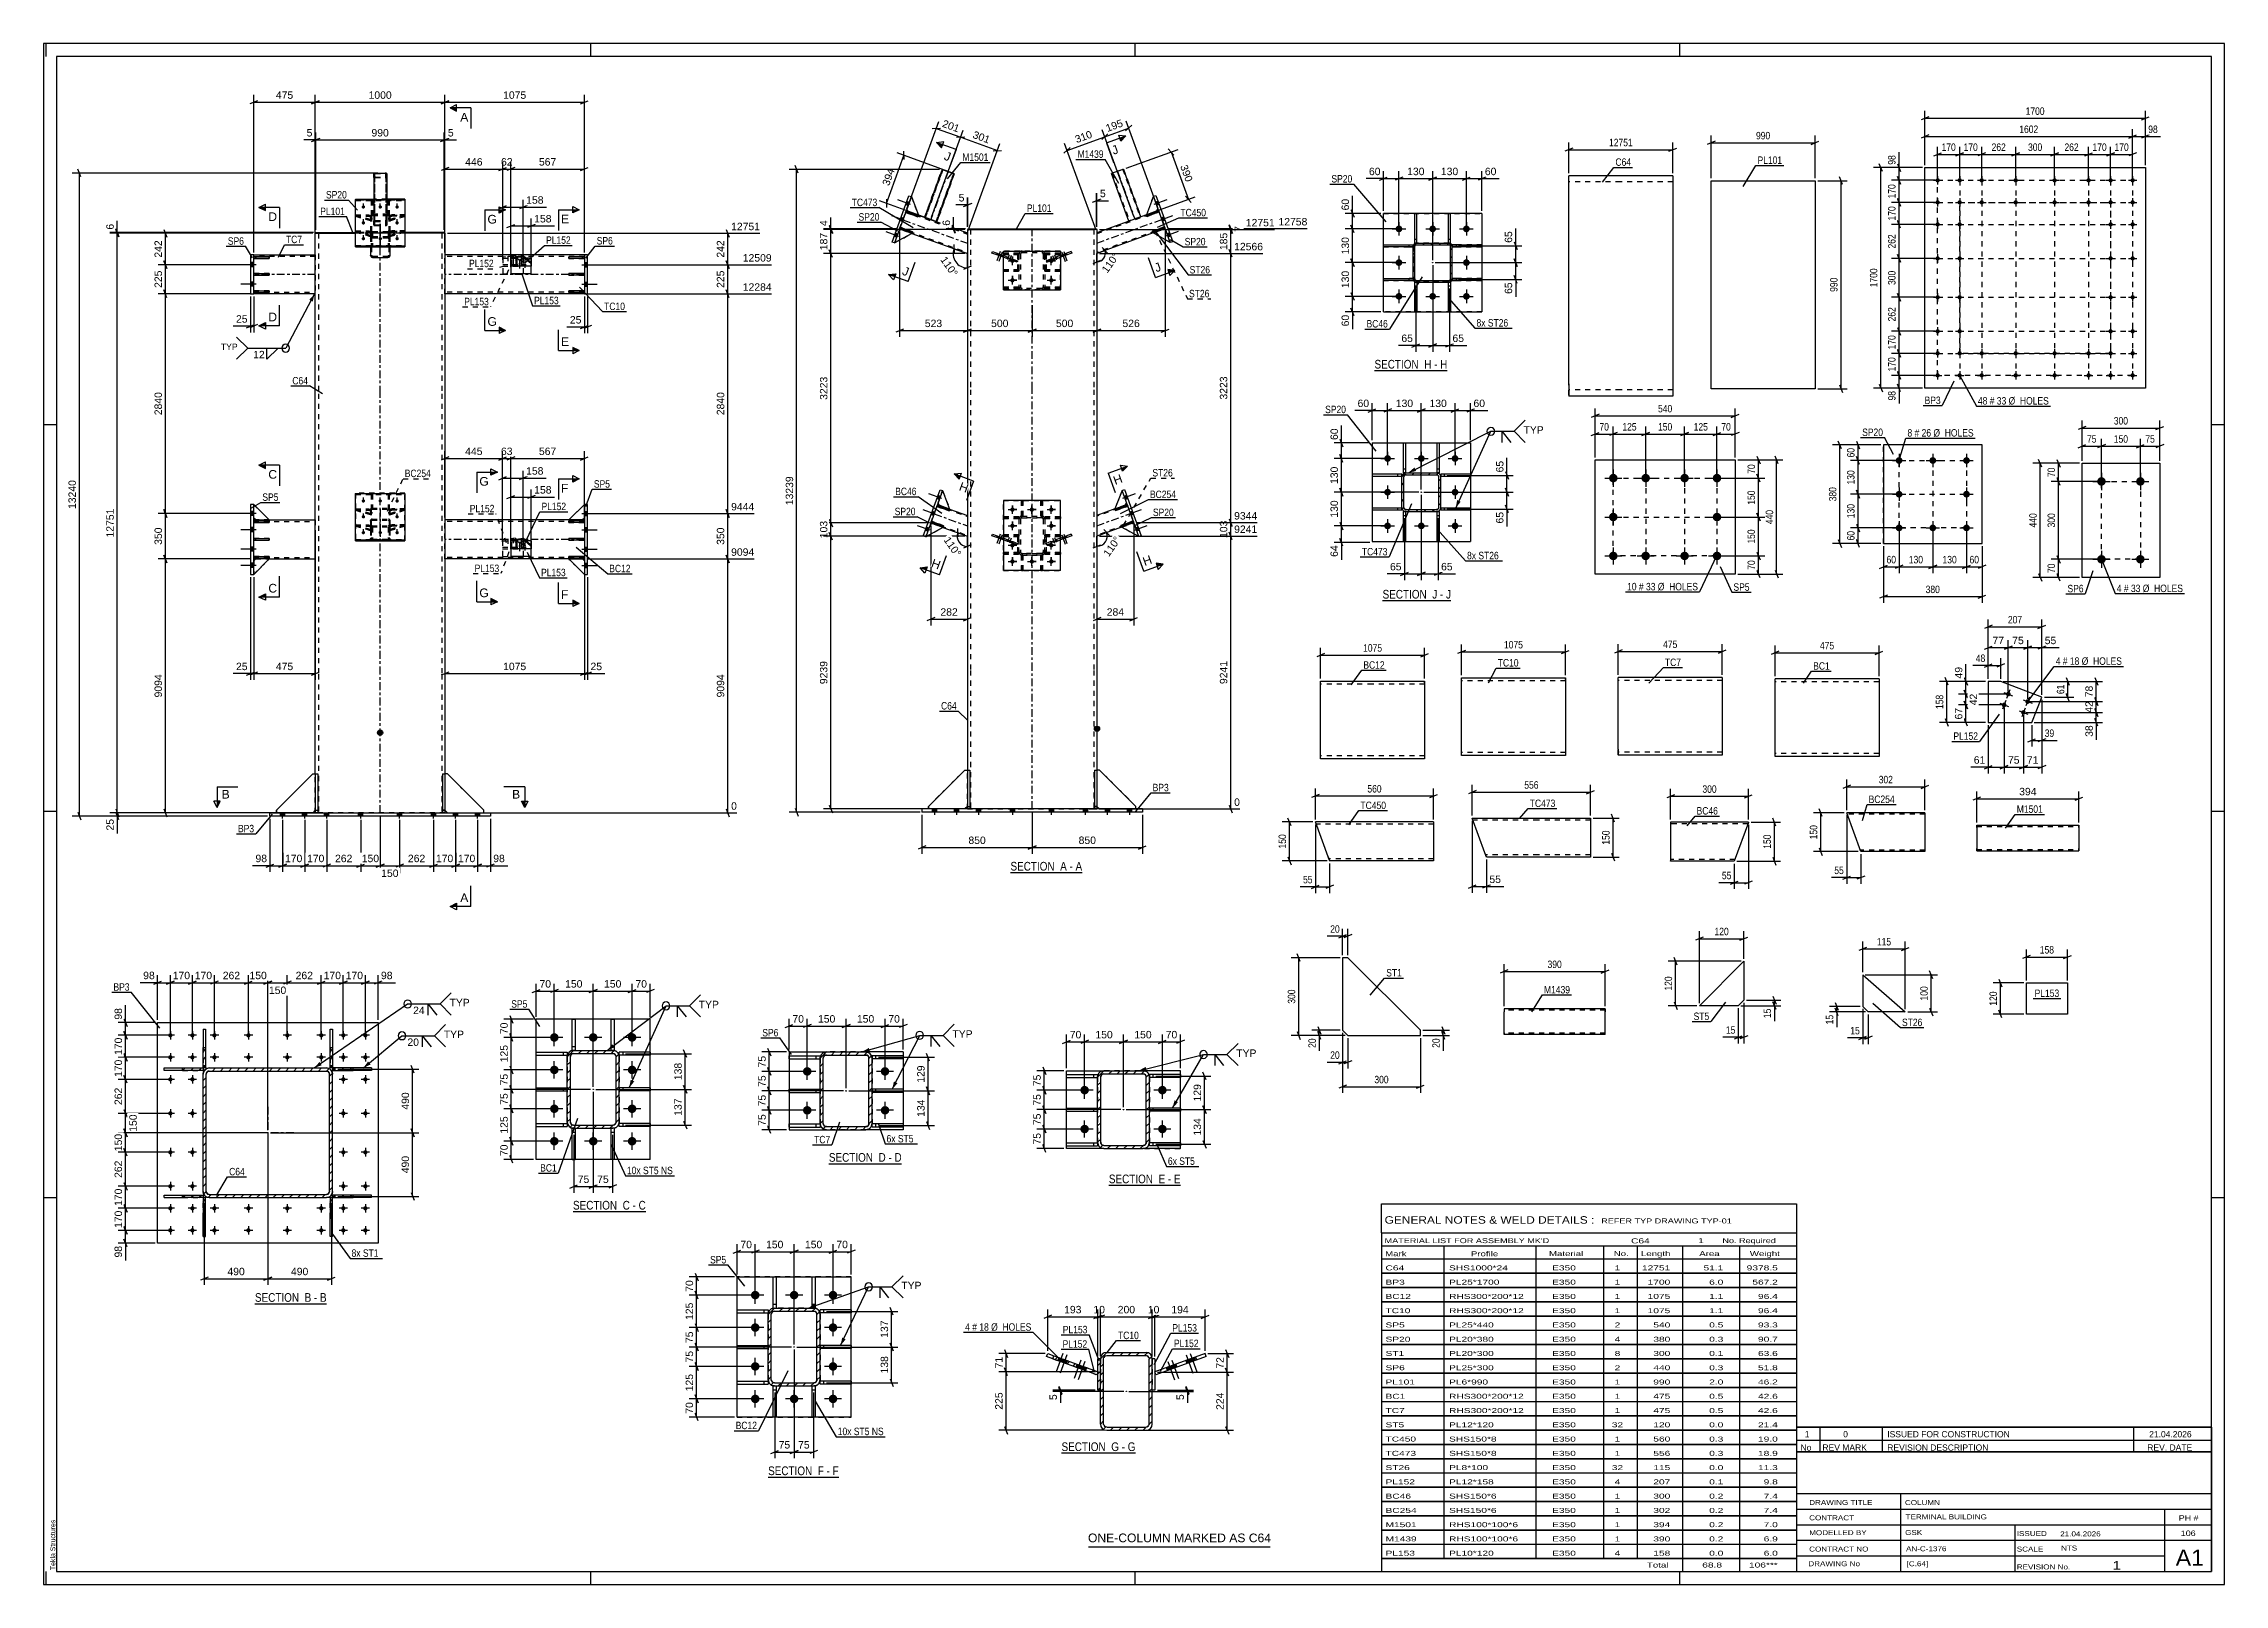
# Paper-space layout 'Layout1' of a CAD drawing. Header units: millimetres. Extents: x 0 to 841, y 0 to 594.
# The model-space entities are those that its viewports show. They can reach past a viewport. Long polylines and large blocks are cut down to what shows.
import ezdxf

# ---------------------------------------------------------------- set-up
doc = ezdxf.new("R2010")
doc.units = ezdxf.units.MM
doc.linetypes.add('DXK_LINE_DOT2', pattern=[3.9198, 1.9599, -1.9599])
doc.linetypes.add('DXK_LINE_DOT3', pattern=[5.9187, 2.979, -0.9799, 0.9799, -0.9799])
doc.layers.add('Viewport layer', color=7, linetype='Continuous', plot=False)
doc.styles.add('Arial', font='ARIAL.TTF', dxfattribs={"height": 0.2})
doc.styles.add('Arial Narrow', font='ARIALN.TTF', dxfattribs={"height": 0.2})

# ---------------------------------------------------------------- blocks, each defined once
blk = doc.blocks.new('Unknown-284856622-18 - 4743')
at = {"color": 6, "linetype": 'Continuous'}
blk.add_line((81.5, 108.19), (109.15, 108.19), dxfattribs=at)
at = {"color": 0, "linetype": 'Continuous'}
blk.add_wipeout([(99.61, 108.94), (99.61, 112.44), (81.5, 112.44), (81.5, 108.94)], dxfattribs=at)
blk.add_wipeout([(103.21, 108.94), (103.21, 112.44), (100.66, 112.44), (100.66, 108.94)], dxfattribs=at)
at = {"color": 7, "linetype": 'Continuous', "style": 'Arial Narrow'}
blk.add_text('SECTION ', height=3.34, dxfattribs=at).set_placement((81.5, 108.94))
at = {"color": 0, "linetype": 'Continuous'}
blk.add_wipeout([(105.54, 108.94), (105.54, 112.44), (104.26, 112.44), (104.26, 108.94)], dxfattribs=at)
blk.add_wipeout([(109.15, 108.94), (109.15, 112.44), (106.59, 112.44), (106.59, 108.94)], dxfattribs=at)
at = {"color": 7, "linetype": 'Continuous', "style": 'Arial Narrow'}
for s, p in [('B', (100.66, 108.94)), ('-', (104.26, 108.94)), ('B', (106.59, 108.94))]:
    blk.add_text(s, height=3.34, dxfattribs=at).set_placement(p)
blk = doc.blocks.new('Unknown-284856622-1130')
at = {"color": 5, "linetype": 'Continuous'}
for p, q in [((841, 594), (0, 594)), ((0, 594), (0, 0)), ((1, 589), (1, 594)), ((836, 589), (5, 589)), ((5, 589), (5, 5)), ((211, 589), (211, 594)), ((421, 589), (421, 594)), ((631, 589), (631, 594)), ((836, 5), (836, 589)), ((841, 0), (841, 594)), ((5, 447), (0, 447)), ((841, 447), (836, 447)), ((5, 298), (0, 298)), ((841, 298), (836, 298)), ((5, 149), (0, 149)), ((841, 149), (836, 149)), ((0, 0), (841, 0)), ((1, 0), (1, 5)), ((5, 5), (836, 5)), ((211, 0), (211, 5)), ((421, 0), (421, 5)), ((631, 0), (631, 5))]:
    blk.add_line(p, q, dxfattribs=at)
at = {"color": 174, "linetype": 'Continuous', "style": 'Arial'}
blk.add_text('Tekla Structures', height=1.9102, rotation=90, dxfattribs=at).set_placement((4.5, 5.5))
blk = doc.blocks.new('Unknown-284856622-11 - 5065')
at = {"color": 6, "linetype": 'Continuous'}
blk.add_line((372.87, 274.44), (400.52, 274.44), dxfattribs=at)
at = {"color": 0, "linetype": 'Continuous'}
blk.add_wipeout([(390.98, 275.19), (390.98, 278.69), (372.87, 278.69), (372.87, 275.19)], dxfattribs=at)
blk.add_wipeout([(394.59, 275.19), (394.59, 278.69), (392.03, 278.69), (392.03, 275.19)], dxfattribs=at)
at = {"color": 7, "linetype": 'Continuous', "style": 'Arial Narrow'}
blk.add_text('SECTION ', height=3.34, dxfattribs=at).set_placement((372.87, 275.19))
at = {"color": 0, "linetype": 'Continuous'}
blk.add_wipeout([(396.91, 275.19), (396.91, 278.69), (395.64, 278.69), (395.64, 275.19)], dxfattribs=at)
blk.add_wipeout([(400.52, 275.19), (400.52, 278.69), (397.96, 278.69), (397.96, 275.19)], dxfattribs=at)
at = {"color": 7, "linetype": 'Continuous', "style": 'Arial Narrow'}
for s, p in [('A', (392.03, 275.19)), ('A', (397.96, 275.19)), ('-', (395.64, 275.19))]:
    blk.add_text(s, height=3.34, dxfattribs=at).set_placement(p)
blk = doc.blocks.new('Unknown-284856622-20 - 3531')
at = {"color": 6, "linetype": 'Continuous'}
blk.add_line((513.25, 467.98), (541.32, 467.98), dxfattribs=at)
at = {"color": 0, "linetype": 'Continuous'}
blk.add_wipeout([(531.36, 468.73), (531.36, 472.23), (513.25, 472.23), (513.25, 468.73)], dxfattribs=at)
blk.add_wipeout([(535.18, 468.73), (535.18, 472.23), (532.41, 472.23), (532.41, 468.73)], dxfattribs=at)
at = {"color": 7, "linetype": 'Continuous', "style": 'Arial Narrow'}
blk.add_text('SECTION ', height=3.34, dxfattribs=at).set_placement((513.25, 468.73))
at = {"color": 0, "linetype": 'Continuous'}
blk.add_wipeout([(537.5, 468.73), (537.5, 472.23), (536.23, 472.23), (536.23, 468.73)], dxfattribs=at)
blk.add_wipeout([(541.32, 468.73), (541.32, 472.23), (538.55, 472.23), (538.55, 468.73)], dxfattribs=at)
at = {"color": 7, "linetype": 'Continuous', "style": 'Arial Narrow'}
for s, p in [('H', (532.41, 468.73)), ('H', (538.55, 468.73)), ('-', (536.23, 468.73))]:
    blk.add_text(s, height=3.34, dxfattribs=at).set_placement(p)
blk = doc.blocks.new('Unknown-284856622-13 - 11420')
at = {"color": 6, "linetype": 'Continuous'}
blk.add_line((204.16, 143.75), (232.23, 143.75), dxfattribs=at)
at = {"color": 0, "linetype": 'Continuous'}
blk.add_wipeout([(222.27, 144.5), (222.27, 148), (204.16, 148), (204.16, 144.5)], dxfattribs=at)
blk.add_wipeout([(226.09, 144.5), (226.09, 148), (223.32, 148), (223.32, 144.5)], dxfattribs=at)
at = {"color": 7, "linetype": 'Continuous', "style": 'Arial Narrow'}
blk.add_text('SECTION ', height=3.34, dxfattribs=at).set_placement((204.16, 144.5))
at = {"color": 0, "linetype": 'Continuous'}
blk.add_wipeout([(228.41, 144.5), (228.41, 148), (227.14, 148), (227.14, 144.5)], dxfattribs=at)
blk.add_wipeout([(232.23, 144.5), (232.23, 148), (229.46, 148), (229.46, 144.5)], dxfattribs=at)
at = {"color": 7, "linetype": 'Continuous', "style": 'Arial Narrow'}
for s, p in [('C', (223.32, 144.5)), ('-', (227.14, 144.5)), ('C', (229.46, 144.5))]:
    blk.add_text(s, height=3.34, dxfattribs=at).set_placement(p)
blk = doc.blocks.new('Unknown-284856622-14 - 11611')
at = {"color": 6, "linetype": 'Continuous'}
blk.add_line((302.83, 162.19), (330.9, 162.19), dxfattribs=at)
at = {"color": 0, "linetype": 'Continuous'}
blk.add_wipeout([(320.93, 162.94), (320.93, 166.44), (302.83, 166.44), (302.83, 162.94)], dxfattribs=at)
blk.add_wipeout([(324.75, 162.94), (324.75, 166.44), (321.98, 166.44), (321.98, 162.94)], dxfattribs=at)
at = {"color": 7, "linetype": 'Continuous', "style": 'Arial Narrow'}
blk.add_text('SECTION ', height=3.34, dxfattribs=at).set_placement((302.83, 162.94))
at = {"color": 0, "linetype": 'Continuous'}
blk.add_wipeout([(327.08, 162.94), (327.08, 166.44), (325.8, 166.44), (325.8, 162.94)], dxfattribs=at)
blk.add_wipeout([(330.9, 162.94), (330.9, 166.44), (328.13, 166.44), (328.13, 162.94)], dxfattribs=at)
at = {"color": 7, "linetype": 'Continuous', "style": 'Arial Narrow'}
for s, p in [('D', (321.98, 162.94)), ('-', (325.8, 162.94)), ('D', (328.13, 162.94))]:
    blk.add_text(s, height=3.34, dxfattribs=at).set_placement(p)
blk = doc.blocks.new('Unknown-284856622-15 - 11767')
at = {"color": 6, "linetype": 'Continuous'}
blk.add_line((410.81, 153.89), (438.45, 153.89), dxfattribs=at)
at = {"color": 0, "linetype": 'Continuous'}
blk.add_wipeout([(428.91, 154.64), (428.91, 158.14), (410.81, 158.14), (410.81, 154.64)], dxfattribs=at)
blk.add_wipeout([(432.52, 154.64), (432.52, 158.14), (429.96, 158.14), (429.96, 154.64)], dxfattribs=at)
at = {"color": 7, "linetype": 'Continuous', "style": 'Arial Narrow'}
blk.add_text('SECTION ', height=3.34, dxfattribs=at).set_placement((410.81, 154.64))
at = {"color": 0, "linetype": 'Continuous'}
blk.add_wipeout([(434.85, 154.64), (434.85, 158.14), (433.57, 158.14), (433.57, 154.64)], dxfattribs=at)
blk.add_wipeout([(438.45, 154.64), (438.45, 158.14), (435.9, 158.14), (435.9, 154.64)], dxfattribs=at)
at = {"color": 7, "linetype": 'Continuous', "style": 'Arial Narrow'}
for s, p in [('E', (429.96, 154.64)), ('-', (433.57, 154.64)), ('E', (435.9, 154.64))]:
    blk.add_text(s, height=3.34, dxfattribs=at).set_placement(p)
blk = doc.blocks.new('Unknown-284856622-16 - 11935')
at = {"color": 6, "linetype": 'Continuous'}
blk.add_line((279.4, 41.37), (306.61, 41.37), dxfattribs=at)
at = {"color": 0, "linetype": 'Continuous'}
blk.add_wipeout([(297.5, 42.12), (297.5, 45.62), (279.4, 45.62), (279.4, 42.12)], dxfattribs=at)
blk.add_wipeout([(300.9, 42.12), (300.9, 45.62), (298.55, 45.62), (298.55, 42.12)], dxfattribs=at)
at = {"color": 7, "linetype": 'Continuous', "style": 'Arial Narrow'}
blk.add_text('SECTION ', height=3.34, dxfattribs=at).set_placement((279.4, 42.12))
at = {"color": 0, "linetype": 'Continuous'}
blk.add_wipeout([(303.22, 42.12), (303.22, 45.62), (301.95, 45.62), (301.95, 42.12)], dxfattribs=at)
blk.add_wipeout([(306.61, 42.12), (306.61, 45.62), (304.27, 45.62), (304.27, 42.12)], dxfattribs=at)
at = {"color": 7, "linetype": 'Continuous', "style": 'Arial Narrow'}
for s, p in [('F', (298.55, 42.12)), ('-', (301.95, 42.12)), ('F', (304.27, 42.12))]:
    blk.add_text(s, height=3.34, dxfattribs=at).set_placement(p)
blk = doc.blocks.new('Unknown-284856622-21 - 1289')
at = {"color": 6, "linetype": 'Continuous'}
blk.add_line((516.37, 379.3), (542.74, 379.3), dxfattribs=at)
at = {"color": 0, "linetype": 'Continuous'}
blk.add_wipeout([(534.48, 380.05), (534.48, 383.55), (516.37, 383.55), (516.37, 380.05)], dxfattribs=at)
blk.add_wipeout([(537.44, 380.05), (537.44, 383.55), (535.53, 383.55), (535.53, 380.05)], dxfattribs=at)
at = {"color": 7, "linetype": 'Continuous', "style": 'Arial Narrow'}
blk.add_text('SECTION ', height=3.34, dxfattribs=at).set_placement((516.37, 380.05))
at = {"color": 0, "linetype": 'Continuous'}
blk.add_wipeout([(539.77, 380.05), (539.77, 383.55), (538.49, 383.55), (538.49, 380.05)], dxfattribs=at)
blk.add_wipeout([(542.74, 380.05), (542.74, 383.55), (540.82, 383.55), (540.82, 380.05)], dxfattribs=at)
at = {"color": 7, "linetype": 'Continuous', "style": 'Arial Narrow'}
for s, p in [('J', (535.53, 380.05)), ('-', (538.49, 380.05)), ('J', (540.82, 380.05))]:
    blk.add_text(s, height=3.34, dxfattribs=at).set_placement(p)
blk = doc.blocks.new('Unknown-284856622-22 - 12268')
at = {"color": 6, "linetype": 'Continuous'}
blk.add_line((392.56, 50.65), (421.06, 50.65), dxfattribs=at)
at = {"color": 0, "linetype": 'Continuous'}
blk.add_wipeout([(410.67, 51.4), (410.67, 54.9), (392.56, 54.9), (392.56, 51.4)], dxfattribs=at)
blk.add_wipeout([(414.7, 51.4), (414.7, 54.9), (411.72, 54.9), (411.72, 51.4)], dxfattribs=at)
at = {"color": 7, "linetype": 'Continuous', "style": 'Arial Narrow'}
blk.add_text('SECTION ', height=3.34, dxfattribs=at).set_placement((392.56, 51.4))
at = {"color": 0, "linetype": 'Continuous'}
blk.add_wipeout([(417.03, 51.4), (417.03, 54.9), (415.75, 54.9), (415.75, 51.4)], dxfattribs=at)
blk.add_wipeout([(421.06, 51.4), (421.06, 54.9), (418.08, 54.9), (418.08, 51.4)], dxfattribs=at)
at = {"color": 7, "linetype": 'Continuous', "style": 'Arial Narrow'}
for s, p in [('G', (411.72, 51.4)), ('-', (415.75, 51.4)), ('G', (418.08, 51.4))]:
    blk.add_text(s, height=3.34, dxfattribs=at).set_placement(p)
blk = doc.blocks.new('Part-284856622-4775 - 4743')
at = {"linetype": 'Continuous'}
h = blk.add_hatch(dxfattribs=at)
h.set_pattern_fill('', scale=0.7, style=0, pattern_type=0)
h.set_pattern_definition([(45, (111.4745, 198.088), (-1.57154, 1.57154), [])])
h.paths.add_polyline_path([(111.47, 199.09), (111.47, 198.09), (119.34, 198.09), (119.34, 199.09)])
at = {"color": 7, "linetype": 'DXK_LINE_DOT2'}
for p, q in [((119.34, 199.09), (111.47, 199.09)), ((111.47, 199.09), (111.47, 198.09)), ((119.34, 198.09), (111.47, 198.09)), ((112.47, 198.09), (112.47, 199.09))]:
    blk.add_line(p, q, dxfattribs=at)
at = {"color": 2, "linetype": 'Continuous'}
for p, q in [((119.34, 199.09), (111.47, 199.09)), ((111.47, 199.09), (111.47, 198.09)), ((111.47, 198.09), (119.34, 198.09)), ((126.47, 199.09), (119.34, 199.09)), ((119.34, 198.09), (119.34, 199.09)), ((126.47, 198.09), (119.34, 198.09)), ((126.47, 199.09), (126.47, 198.09))]:
    blk.add_line(p, q, dxfattribs=at)
blk = doc.blocks.new('Bolt-284856622-4839 - 4743')
at = {"linetype": 'Continuous'}
for points in [[(49.7, 211.69, -1), (48.05, 211.69, -1)], [(58.2, 211.69, -1), (56.55, 211.69, -1)], [(66.7, 211.69, -1), (65.05, 211.69, -1)], [(79.8, 211.69, -1), (78.15, 211.69, -1)], [(94.8, 211.69, -1), (93.15, 211.69, -1)], [(107.9, 211.69, -1), (106.25, 211.69, -1)], [(116.4, 211.69, -1), (114.75, 211.69, -1)], [(124.9, 211.69, -1), (123.25, 211.69, -1)], [(49.7, 203.19, -1), (48.05, 203.19, -1)], [(58.2, 203.19, -1), (56.55, 203.19, -1)], [(66.7, 203.19, -1), (65.05, 203.19, -1)], [(79.8, 203.19, -1), (78.15, 203.19, -1)], [(94.8, 203.19, -1), (93.15, 203.19, -1)], [(107.9, 203.19, -1), (106.25, 203.19, -1)], [(116.4, 203.19, -1), (114.75, 203.19, -1)], [(124.9, 203.19, -1), (123.25, 203.19, -1)], [(49.7, 194.69, -1), (48.05, 194.69, -1)], [(58.2, 194.69, -1), (56.55, 194.69, -1)], [(116.4, 194.69, -1), (114.75, 194.69, -1)], [(124.9, 194.69, -1), (123.25, 194.69, -1)], [(49.7, 181.59, -1), (48.05, 181.59, -1)], [(58.2, 181.59, -1), (56.55, 181.59, -1)], [(116.4, 181.59, -1), (114.75, 181.59, -1)], [(124.9, 181.59, -1), (123.25, 181.59, -1)], [(49.7, 166.59, -1), (48.05, 166.59, -1)], [(58.2, 166.59, -1), (56.55, 166.59, -1)], [(116.4, 166.59, -1), (114.75, 166.59, -1)], [(124.9, 166.59, -1), (123.25, 166.59, -1)], [(49.7, 153.49, -1), (48.05, 153.49, -1)], [(58.2, 153.49, -1), (56.55, 153.49, -1)], [(116.4, 153.49, -1), (114.75, 153.49, -1)], [(124.9, 153.49, -1), (123.25, 153.49, -1)], [(49.7, 144.99, -1), (48.05, 144.99, -1)], [(58.2, 144.99, -1), (56.55, 144.99, -1)], [(66.7, 144.99, -1), (65.05, 144.99, -1)], [(79.8, 144.99, -1), (78.15, 144.99, -1)], [(94.8, 144.99, -1), (93.15, 144.99, -1)], [(107.9, 144.99, -1), (106.25, 144.99, -1)], [(116.4, 144.99, -1), (114.75, 144.99, -1)], [(124.9, 144.99, -1), (123.25, 144.99, -1)], [(49.7, 136.49, -1), (48.05, 136.49, -1)], [(58.2, 136.49, -1), (56.55, 136.49, -1)], [(66.7, 136.49, -1), (65.05, 136.49, -1)], [(79.8, 136.49, -1), (78.15, 136.49, -1)], [(94.8, 136.49, -1), (93.15, 136.49, -1)], [(107.9, 136.49, -1), (106.25, 136.49, -1)], [(116.4, 136.49, -1), (114.75, 136.49, -1)], [(124.9, 136.49, -1), (123.25, 136.49, -1)]]:
    blk.add_hatch(color=1, dxfattribs=at).paths.add_polyline_path(points)
at = {"color": 1, "linetype": 'Continuous'}
for p, q in [((50.52, 211.69), (47.22, 211.69)), ((48.87, 213.34), (48.87, 210.04)), ((59.02, 211.69), (55.72, 211.69)), ((57.37, 213.34), (57.37, 210.04)), ((67.52, 211.69), (64.22, 211.69)), ((65.87, 213.34), (65.87, 210.04)), ((80.62, 211.69), (77.32, 211.69)), ((78.97, 213.34), (78.97, 210.04)), ((95.62, 211.69), (92.32, 211.69)), ((93.97, 213.34), (93.97, 210.04)), ((108.72, 211.69), (105.42, 211.69)), ((107.07, 213.34), (107.07, 210.04)), ((117.22, 211.69), (113.92, 211.69)), ((115.57, 213.34), (115.57, 210.04)), ((125.72, 211.69), (122.42, 211.69)), ((124.07, 213.34), (124.07, 210.04)), ((50.52, 203.19), (47.22, 203.19)), ((48.87, 204.84), (48.87, 201.54)), ((59.02, 203.19), (55.72, 203.19)), ((57.37, 204.84), (57.37, 201.54)), ((67.52, 203.19), (64.22, 203.19)), ((65.87, 204.84), (65.87, 201.54)), ((80.62, 203.19), (77.32, 203.19)), ((78.97, 204.84), (78.97, 201.54)), ((95.62, 203.19), (92.32, 203.19)), ((93.97, 204.84), (93.97, 201.54)), ((108.72, 203.19), (105.42, 203.19)), ((107.07, 204.84), (107.07, 201.54)), ((117.22, 203.19), (113.92, 203.19)), ((115.57, 204.84), (115.57, 201.54)), ((125.72, 203.19), (122.42, 203.19)), ((124.07, 204.84), (124.07, 201.54)), ((50.52, 194.69), (47.22, 194.69)), ((48.87, 196.34), (48.87, 193.04)), ((59.02, 194.69), (55.72, 194.69)), ((57.37, 196.34), (57.37, 193.04)), ((117.22, 194.69), (113.92, 194.69)), ((115.57, 196.34), (115.57, 193.04)), ((125.72, 194.69), (122.42, 194.69)), ((124.07, 196.34), (124.07, 193.04)), ((50.52, 181.59), (47.22, 181.59)), ((48.87, 183.24), (48.87, 179.94)), ((59.02, 181.59), (55.72, 181.59)), ((57.37, 183.24), (57.37, 179.94)), ((117.22, 181.59), (113.92, 181.59)), ((115.57, 183.24), (115.57, 179.94)), ((125.72, 181.59), (122.42, 181.59)), ((124.07, 183.24), (124.07, 179.94)), ((48.87, 168.24), (48.87, 164.94)), ((57.37, 168.24), (57.37, 164.94)), ((115.57, 168.24), (115.57, 164.94)), ((124.07, 168.24), (124.07, 164.94)), ((50.52, 166.59), (47.22, 166.59)), ((59.02, 166.59), (55.72, 166.59)), ((117.22, 166.59), (113.92, 166.59)), ((125.72, 166.59), (122.42, 166.59)), ((50.52, 153.49), (47.22, 153.49)), ((48.87, 155.14), (48.87, 151.84)), ((59.02, 153.49), (55.72, 153.49)), ((57.37, 155.14), (57.37, 151.84)), ((117.22, 153.49), (113.92, 153.49)), ((115.57, 155.14), (115.57, 151.84)), ((125.72, 153.49), (122.42, 153.49)), ((124.07, 155.14), (124.07, 151.84)), ((50.52, 144.99), (47.22, 144.99)), ((48.87, 146.64), (48.87, 143.34)), ((59.02, 144.99), (55.72, 144.99)), ((57.37, 146.64), (57.37, 143.34)), ((67.52, 144.99), (64.22, 144.99)), ((65.87, 146.64), (65.87, 143.34)), ((80.62, 144.99), (77.32, 144.99)), ((78.97, 146.64), (78.97, 143.34)), ((95.62, 144.99), (92.32, 144.99)), ((93.97, 146.64), (93.97, 143.34)), ((108.72, 144.99), (105.42, 144.99)), ((107.07, 146.64), (107.07, 143.34)), ((117.22, 144.99), (113.92, 144.99)), ((115.57, 146.64), (115.57, 143.34)), ((125.72, 144.99), (122.42, 144.99)), ((124.07, 146.64), (124.07, 143.34)), ((50.52, 136.49), (47.22, 136.49)), ((48.87, 138.14), (48.87, 134.84)), ((59.02, 136.49), (55.72, 136.49)), ((57.37, 138.14), (57.37, 134.84)), ((67.52, 136.49), (64.22, 136.49)), ((65.87, 138.14), (65.87, 134.84)), ((80.62, 136.49), (77.32, 136.49)), ((78.97, 138.14), (78.97, 134.84)), ((95.62, 136.49), (92.32, 136.49)), ((93.97, 138.14), (93.97, 134.84)), ((108.72, 136.49), (105.42, 136.49)), ((107.07, 138.14), (107.07, 134.84)), ((117.22, 136.49), (113.92, 136.49)), ((115.57, 138.14), (115.57, 134.84)), ((125.72, 136.49), (122.42, 136.49)), ((124.07, 138.14), (124.07, 134.84))]:
    blk.add_line(p, q, dxfattribs=at)
blk = doc.blocks.new('Part-284856622-4755 - 4743')
at = {"color": 2, "linetype": 'Continuous'}
for p, q in [((43.97, 216.59), (128.97, 216.59)), ((43.97, 131.59), (43.97, 216.59)), ((128.97, 216.59), (128.97, 131.59)), ((128.97, 131.59), (43.97, 131.59))]:
    blk.add_line(p, q, dxfattribs=at)
blk = doc.blocks.new('Part-284856622-4865 - 4743')
at = {"linetype": 'Continuous'}
h = blk.add_hatch(dxfattribs=at)
h.set_pattern_fill('', scale=0.7, style=0, pattern_type=0)
h.set_pattern_definition([(45, (62.956, 198.9052), (-1.571545, 1.571545), [])])
h.paths.add_polyline_path([(63.87, 199.09), (62.96, 198.91), (62.18, 198.38), (61.66, 197.61), (61.47, 196.69), (61.47, 151.49), (61.66, 150.57), (62.18, 149.79), (62.96, 149.27), (63.87, 149.09), (109.07, 149.09), (109.99, 149.27), (110.77, 149.79), (111.29, 150.57), (111.47, 151.49), (111.47, 196.69), (111.29, 197.61), (110.77, 198.38), (109.99, 198.91), (109.07, 199.09)])
h.paths.add_polyline_path([(109.53, 197.8), (109.92, 197.54), (110.18, 197.15), (110.27, 196.69), (110.27, 151.49), (110.18, 151.03), (109.92, 150.64), (109.53, 150.38), (109.07, 150.29), (63.87, 150.29), (63.42, 150.38), (63.03, 150.64), (62.77, 151.03), (62.67, 151.49), (62.67, 196.69), (62.77, 197.15), (63.03, 197.54), (63.42, 197.8), (63.87, 197.89), (109.07, 197.89)])
at = {"color": 7, "linetype": 'DXK_LINE_DOT2'}
for p, q in [((61.47, 196.69), (61.66, 197.61)), ((61.47, 151.49), (61.47, 196.69)), ((62.77, 197.15), (62.67, 196.69)), ((62.67, 151.49), (62.67, 196.69)), ((62.96, 198.91), (63.87, 199.09)), ((63.87, 197.89), (63.42, 197.8)), ((63.87, 199.09), (109.07, 199.09)), ((63.87, 197.89), (109.07, 197.89)), ((109.07, 199.09), (109.99, 198.91)), ((109.53, 197.8), (109.07, 197.89)), ((110.27, 196.69), (110.18, 197.15)), ((110.27, 151.49), (110.27, 196.69)), ((111.29, 197.61), (111.47, 196.69)), ((111.47, 151.49), (111.47, 196.69)), ((61.66, 150.57), (61.47, 151.49)), ((62.67, 151.49), (62.77, 151.03)), ((110.18, 151.03), (110.27, 151.49)), ((111.47, 151.49), (111.29, 150.57)), ((63.87, 149.09), (62.96, 149.27)), ((63.42, 150.38), (63.87, 150.29)), ((63.87, 150.29), (109.07, 150.29)), ((63.87, 149.09), (109.07, 149.09)), ((109.07, 150.29), (109.53, 150.38)), ((109.99, 149.27), (109.07, 149.09))]:
    blk.add_line(p, q, dxfattribs=at)
at = {"color": 2, "linetype": 'Continuous'}
for p, q in [((61.66, 197.61), (61.47, 196.69)), ((61.47, 151.49), (61.47, 196.69)), ((62.67, 196.69), (62.77, 197.15)), ((62.67, 151.49), (62.67, 196.69)), ((63.87, 199.09), (62.96, 198.91)), ((63.42, 197.8), (63.87, 197.89)), ((63.87, 199.09), (109.07, 199.09)), ((63.87, 197.89), (109.07, 197.89)), ((109.99, 198.91), (109.07, 199.09)), ((109.07, 197.89), (109.53, 197.8)), ((110.18, 197.15), (110.27, 196.69)), ((110.27, 151.49), (110.27, 196.69)), ((111.47, 196.69), (111.29, 197.61)), ((111.47, 151.49), (111.47, 196.69)), ((61.47, 151.49), (61.66, 150.57)), ((62.77, 151.03), (62.67, 151.49)), ((110.27, 151.49), (110.18, 151.03)), ((111.29, 150.57), (111.47, 151.49)), ((62.96, 149.27), (63.87, 149.09)), ((63.87, 150.29), (63.42, 150.38)), ((63.87, 150.29), (109.07, 150.29)), ((63.87, 149.09), (109.07, 149.09)), ((109.53, 150.38), (109.07, 150.29)), ((109.07, 149.09), (109.99, 149.27))]:
    blk.add_line(p, q, dxfattribs=at)
at = {"color": 7, "linetype": 'DXK_LINE_DOT3'}
for p, q in [((86.47, 184.09), (86.47, 164.09)), ((96.47, 174.09), (76.47, 174.09))]:
    blk.add_line(p, q, dxfattribs=at)
at = {"color": 7, "linetype": 'DXK_LINE_DOT2'}
for centre, radius, start, end in [((63.87, 196.69), 2.4, 112.5, 157.5), ((63.87, 196.69), 1.2, 112.5, 157.5), ((109.07, 196.69), 1.2, 22.5, 67.5), ((109.07, 196.69), 2.4, 22.5, 67.5), ((63.87, 151.49), 2.4, 202.5, 247.5), ((63.87, 151.49), 1.2, 202.5, 247.5), ((109.07, 151.49), 1.2, 292.5, 337.5), ((109.07, 151.49), 2.4, 292.5, 337.5)]:
    blk.add_arc(centre, radius, start, end, dxfattribs=at)
at = {"color": 2, "linetype": 'Continuous'}
for centre, radius, start, end in [((63.87, 196.69), 2.4, 112.5, 157.5), ((63.87, 196.69), 1.2, 112.5, 157.5), ((109.07, 196.69), 1.2, 22.5, 67.5), ((109.07, 196.69), 2.4, 22.5, 67.5), ((63.87, 151.49), 2.4, 202.5, 247.5), ((63.87, 151.49), 1.2, 202.5, 247.5), ((109.07, 151.49), 1.2, 292.5, 337.5), ((109.07, 151.49), 2.4, 292.5, 337.5)]:
    blk.add_arc(centre, radius, start, end, dxfattribs=at)
blk = doc.blocks.new('Part-284856622-4897 - 4743')
at = {"linetype": 'Continuous'}
h = blk.add_hatch(dxfattribs=at)
h.set_pattern_fill('', scale=0.7, style=0, pattern_type=0)
h.set_pattern_definition([(45, (110.4745, 199.088), (-1.57154, 1.57154), [])])
h.paths.add_polyline_path([(110.47, 206.95), (110.47, 199.09), (111.47, 199.09), (111.47, 206.95)])
at = {"color": 2, "linetype": 'Continuous'}
for p, q in [((110.47, 206.95), (110.47, 214.09)), ((110.47, 214.09), (111.47, 214.09)), ((111.47, 214.09), (111.47, 206.95)), ((110.47, 199.09), (110.47, 206.95)), ((110.47, 206.95), (111.47, 206.95)), ((111.47, 206.95), (111.47, 199.09)), ((111.47, 199.09), (110.47, 199.09))]:
    blk.add_line(p, q, dxfattribs=at)
at = {"color": 7, "linetype": 'DXK_LINE_DOT2'}
for p, q in [((110.47, 206.95), (110.47, 199.09)), ((111.47, 206.95), (111.47, 199.09)), ((110.47, 200.09), (111.47, 200.09)), ((111.47, 199.09), (110.47, 199.09))]:
    blk.add_line(p, q, dxfattribs=at)
blk = doc.blocks.new('Part-284856622-4770 - 4743')
at = {"linetype": 'Continuous'}
h = blk.add_hatch(dxfattribs=at)
h.set_pattern_fill('', scale=0.7, style=0, pattern_type=0)
h.set_pattern_definition([(45, (61.4745, 199.088), (-1.57154, 1.57154), [])])
h.paths.add_polyline_path([(61.47, 206.95), (61.47, 199.09), (62.47, 199.09), (62.47, 206.95)])
at = {"color": 2, "linetype": 'Continuous'}
for p, q in [((61.47, 214.09), (61.47, 206.95)), ((61.47, 214.09), (62.47, 214.09)), ((62.47, 214.09), (62.47, 206.95)), ((61.47, 199.09), (61.47, 206.95)), ((61.47, 206.95), (62.47, 206.95)), ((62.47, 206.95), (62.47, 199.09)), ((62.47, 199.09), (61.47, 199.09))]:
    blk.add_line(p, q, dxfattribs=at)
at = {"color": 7, "linetype": 'DXK_LINE_DOT2'}
for p, q in [((61.47, 206.95), (61.47, 199.09)), ((62.47, 206.95), (62.47, 199.09)), ((61.47, 200.09), (62.47, 200.09)), ((62.47, 199.09), (61.47, 199.09))]:
    blk.add_line(p, q, dxfattribs=at)
blk = doc.blocks.new('Part-284856622-4882 - 4743')
at = {"linetype": 'Continuous'}
h = blk.add_hatch(dxfattribs=at)
h.set_pattern_fill('', scale=0.7, style=0, pattern_type=0)
h.set_pattern_definition([(45, (53.611, 149.088), (-1.57154, 1.57154), [])])
h.paths.add_polyline_path([(53.61, 150.09), (53.61, 149.09), (61.47, 149.09), (61.47, 150.09)])
at = {"color": 2, "linetype": 'Continuous'}
for p, q in [((46.47, 149.09), (46.47, 150.09)), ((46.47, 150.09), (53.61, 150.09)), ((46.47, 149.09), (53.61, 149.09)), ((53.61, 149.09), (53.61, 150.09)), ((53.61, 150.09), (61.47, 150.09)), ((61.47, 149.09), (53.61, 149.09)), ((61.47, 150.09), (61.47, 149.09))]:
    blk.add_line(p, q, dxfattribs=at)
at = {"color": 7, "linetype": 'DXK_LINE_DOT2'}
for p, q in [((53.61, 150.09), (61.47, 150.09)), ((53.61, 149.09), (61.47, 149.09)), ((60.47, 149.09), (60.47, 150.09)), ((61.47, 150.09), (61.47, 149.09))]:
    blk.add_line(p, q, dxfattribs=at)
blk = doc.blocks.new('Part-284856622-4887 - 4743')
at = {"linetype": 'Continuous'}
h = blk.add_hatch(dxfattribs=at)
h.set_pattern_fill('', scale=0.7, style=0, pattern_type=0)
h.set_pattern_definition([(45, (110.4745, 141.2244), (-1.57154, 1.57154), [])])
h.paths.add_polyline_path([(110.47, 149.09), (110.47, 141.22), (111.47, 141.22), (111.47, 149.09)])
at = {"color": 7, "linetype": 'DXK_LINE_DOT2'}
for p, q in [((110.47, 141.22), (110.47, 149.09)), ((110.47, 149.09), (111.47, 149.09)), ((110.47, 148.09), (111.47, 148.09)), ((111.47, 141.22), (111.47, 149.09))]:
    blk.add_line(p, q, dxfattribs=at)
at = {"color": 2, "linetype": 'Continuous'}
for p, q in [((110.47, 149.09), (110.47, 141.22)), ((110.47, 149.09), (111.47, 149.09)), ((111.47, 141.22), (111.47, 149.09)), ((110.47, 134.09), (110.47, 141.22)), ((110.47, 141.22), (111.47, 141.22)), ((111.47, 134.09), (111.47, 141.22)), ((111.47, 134.09), (110.47, 134.09))]:
    blk.add_line(p, q, dxfattribs=at)
blk = doc.blocks.new('Part-284856622-4892 - 4743')
at = {"linetype": 'Continuous'}
h = blk.add_hatch(dxfattribs=at)
h.set_pattern_fill('', scale=0.7, style=0, pattern_type=0)
h.set_pattern_definition([(45, (53.611, 198.088), (-1.57154, 1.57154), [])])
h.paths.add_polyline_path([(53.61, 199.09), (53.61, 198.09), (61.47, 198.09), (61.47, 199.09)])
at = {"color": 2, "linetype": 'Continuous'}
for p, q in [((46.47, 198.09), (46.47, 199.09)), ((46.47, 199.09), (53.61, 199.09)), ((53.61, 198.09), (46.47, 198.09)), ((53.61, 198.09), (53.61, 199.09)), ((53.61, 199.09), (61.47, 199.09)), ((61.47, 198.09), (53.61, 198.09)), ((61.47, 199.09), (61.47, 198.09))]:
    blk.add_line(p, q, dxfattribs=at)
at = {"color": 7, "linetype": 'DXK_LINE_DOT2'}
for p, q in [((53.61, 199.09), (61.47, 199.09)), ((53.61, 198.09), (61.47, 198.09)), ((60.47, 198.09), (60.47, 199.09)), ((61.47, 199.09), (61.47, 198.09))]:
    blk.add_line(p, q, dxfattribs=at)
blk = doc.blocks.new('Part-284856622-4902 - 4743')
at = {"linetype": 'Continuous'}
h = blk.add_hatch(dxfattribs=at)
h.set_pattern_fill('', scale=0.7, style=0, pattern_type=0)
h.set_pattern_definition([(45, (111.4745, 149.088), (-1.57154, 1.57154), [])])
h.paths.add_polyline_path([(111.47, 150.09), (111.47, 149.09), (119.34, 149.09), (119.34, 150.09)])
at = {"color": 7, "linetype": 'DXK_LINE_DOT2'}
for p, q in [((119.34, 150.09), (111.47, 150.09)), ((111.47, 149.09), (111.47, 150.09)), ((119.34, 149.09), (111.47, 149.09)), ((112.47, 149.09), (112.47, 150.09))]:
    blk.add_line(p, q, dxfattribs=at)
at = {"color": 2, "linetype": 'Continuous'}
for p, q in [((119.34, 150.09), (111.47, 150.09)), ((111.47, 150.09), (111.47, 149.09)), ((111.47, 149.09), (119.34, 149.09)), ((126.47, 150.09), (119.34, 150.09)), ((119.34, 149.09), (119.34, 150.09)), ((126.47, 149.09), (119.34, 149.09)), ((126.47, 149.09), (126.47, 150.09))]:
    blk.add_line(p, q, dxfattribs=at)
blk = doc.blocks.new('Part-284856622-4907 - 4743')
at = {"linetype": 'Continuous'}
h = blk.add_hatch(dxfattribs=at)
h.set_pattern_fill('', scale=0.7, style=0, pattern_type=0)
h.set_pattern_definition([(45, (61.4745, 141.2244), (-1.57154, 1.57154), [])])
h.paths.add_polyline_path([(61.47, 149.09), (61.47, 141.22), (62.47, 141.22), (62.47, 149.09)])
at = {"color": 7, "linetype": 'DXK_LINE_DOT2'}
for p, q in [((61.47, 141.22), (61.47, 149.09)), ((61.47, 149.09), (62.47, 149.09)), ((61.47, 148.09), (62.47, 148.09)), ((62.47, 141.22), (62.47, 149.09))]:
    blk.add_line(p, q, dxfattribs=at)
at = {"color": 2, "linetype": 'Continuous'}
for p, q in [((61.47, 149.09), (61.47, 141.22)), ((61.47, 149.09), (62.47, 149.09)), ((62.47, 141.22), (62.47, 149.09)), ((61.47, 134.09), (61.47, 141.22)), ((61.47, 141.22), (62.47, 141.22)), ((62.47, 134.09), (62.47, 141.22)), ((61.47, 134.09), (62.47, 134.09))]:
    blk.add_line(p, q, dxfattribs=at)
blk = doc.blocks.new('Part-284856622-14482 - 14481')
at = {"color": 2, "linetype": 'Continuous'}
for p, q in [((657.45, 293.83), (627.45, 293.83)), ((627.45, 293.83), (627.45, 278.92)), ((657.42, 293.74), (651.99, 278.83)), ((657.45, 293.83), (657.42, 293.74)), ((627.45, 278.83), (627.45, 278.92)), ((651.99, 278.83), (627.45, 278.83))]:
    blk.add_line(p, q, dxfattribs=at)
at = {"color": 7, "linetype": 'DXK_LINE_DOT2'}
for p, q in [((657.23, 293.23), (627.45, 293.23)), ((627.45, 279.43), (627.45, 279.48)), ((652.21, 279.43), (627.45, 279.43)), ((652.21, 279.43), (652.22, 279.48))]:
    blk.add_line(p, q, dxfattribs=at)
blk = doc.blocks.new('Part-284856622-5175 - 5065')
at = {"color": 2, "linetype": 'Continuous'}
for p, q in [((356.48, 522.66), (356.48, 522.36)), ((356.48, 522.66), (405.98, 522.66)), ((356.48, 522.36), (357.61, 522.36)), ((405.98, 522.36), (404.85, 522.36)), ((405.98, 522.66), (405.98, 522.36))]:
    blk.add_line(p, q, dxfattribs=at)
at = {"color": 7, "linetype": 'DXK_LINE_DOT2'}
blk.add_line((357.61, 522.36), (404.85, 522.36), dxfattribs=at)
blk = doc.blocks.new('Part-284856622-5239 - 5065')
at = {"color": 7, "linetype": 'DXK_LINE_DOT2'}
for p, q in [((376.11, 410.64), (376.2, 411.1)), ((376.2, 411.1), (376.11, 410.64)), ((376.11, 410.64), (376.11, 398.04)), ((376.76, 410.87), (376.71, 410.64)), ((376.71, 410.64), (376.76, 410.87)), ((376.71, 410.64), (376.71, 398.04)), ((376.85, 411.75), (377.31, 411.84)), ((377.31, 411.84), (376.85, 411.75)), ((377.31, 411.24), (377.08, 411.19)), ((377.08, 411.19), (377.31, 411.24)), ((377.31, 411.84), (384.91, 411.84)), ((377.31, 411.84), (377.31, 411.84)), ((377.31, 411.84), (384.91, 411.84)), ((377.31, 411.24), (384.91, 411.24)), ((377.31, 411.24), (377.31, 411.24)), ((384.91, 411.24), (377.31, 411.24)), ((384.91, 411.84), (384.91, 411.84)), ((384.91, 411.84), (385.37, 411.75)), ((385.37, 411.75), (384.91, 411.84)), ((384.91, 411.24), (384.91, 411.24)), ((385.14, 411.19), (384.91, 411.24)), ((384.91, 411.24), (385.14, 411.19)), ((385.51, 410.64), (385.47, 410.87)), ((385.47, 410.87), (385.51, 410.64)), ((385.51, 410.64), (385.51, 398.04)), ((386.02, 411.1), (386.11, 410.64)), ((386.11, 410.64), (386.02, 411.1)), ((386.11, 410.64), (386.11, 398.04)), ((376.2, 397.58), (376.11, 398.04)), ((376.11, 398.04), (376.2, 397.58)), ((376.71, 398.04), (376.76, 397.81)), ((376.76, 397.81), (376.71, 398.04)), ((377.31, 396.84), (376.85, 396.93)), ((376.85, 396.93), (377.31, 396.84)), ((377.08, 397.48), (377.31, 397.44)), ((377.31, 397.44), (377.08, 397.48)), ((377.31, 397.44), (384.91, 397.44)), ((377.31, 397.44), (377.31, 397.44)), ((384.91, 397.44), (377.31, 397.44)), ((377.31, 396.84), (384.91, 396.84)), ((377.31, 396.84), (377.31, 396.84)), ((384.91, 396.84), (377.31, 396.84)), ((384.91, 397.44), (385.14, 397.48)), ((385.14, 397.48), (384.91, 397.44)), ((384.91, 397.44), (384.91, 397.44)), ((385.37, 396.93), (384.91, 396.84)), ((384.91, 396.84), (385.37, 396.93)), ((384.91, 396.84), (384.91, 396.84)), ((385.47, 397.81), (385.51, 398.04)), ((385.51, 398.04), (385.47, 397.81)), ((386.11, 398.04), (386.02, 397.58)), ((386.02, 397.58), (386.11, 398.04))]:
    blk.add_line(p, q, dxfattribs=at)
at = {"color": 7, "linetype": 'DXK_LINE_DOT3'}
blk.add_line((381.11, 404.34), (381.11, 404.34), dxfattribs=at)
at = {"color": 7, "linetype": 'DXK_LINE_DOT2'}
for centre, radius, start, end in [((377.31, 410.64), 1.2, 112.5, 157.5), ((377.31, 410.64), 1.2, 112.5, 157.5), ((377.31, 410.64), 0.6, 112.5, 157.5), ((377.31, 410.64), 0.6, 112.5, 157.5), ((384.91, 410.64), 0.6, 22.5, 67.5), ((384.91, 410.64), 0.6, 22.5, 67.5), ((384.91, 410.64), 1.2, 22.5, 67.5), ((384.91, 410.64), 1.2, 22.5, 67.5), ((377.31, 398.04), 1.2, 202.5, 247.5), ((377.31, 398.04), 1.2, 202.5, 247.5), ((377.31, 398.04), 0.6, 202.5, 247.5), ((377.31, 398.04), 0.6, 202.5, 247.5), ((384.91, 398.04), 0.6, 292.5, 337.5), ((384.91, 398.04), 0.6, 292.5, 337.5), ((384.91, 398.04), 1.2, 292.5, 337.5), ((384.91, 398.04), 1.2, 292.5, 337.5)]:
    blk.add_arc(centre, radius, start, end, dxfattribs=at)
blk = doc.blocks.new('Part-284856622-5070 - 5065')
at = {"color": 7, "linetype": 'DXK_LINE_DOT2'}
for p, q in [((377.06, 411.84), (377.06, 417.84)), ((377.06, 417.84), (377.66, 417.84)), ((377.06, 412.59), (377.66, 412.59)), ((377.66, 417.84), (377.66, 411.84)), ((377.66, 411.84), (377.06, 411.84))]:
    blk.add_line(p, q, dxfattribs=at)
blk = doc.blocks.new('Part-284856622-5167 - 5065')
at = {"color": 7, "linetype": 'DXK_LINE_DOT2'}
for p, q in [((386.11, 512.68), (386.11, 513.28)), ((386.11, 513.28), (392.11, 513.28)), ((386.86, 512.68), (386.86, 513.28)), ((392.11, 513.28), (392.11, 512.68)), ((392.11, 512.68), (386.11, 512.68))]:
    blk.add_line(p, q, dxfattribs=at)
blk = doc.blocks.new('Part-284856622-5178 - 5065')
at = {"color": 7, "linetype": 'DXK_LINE_DOT2'}
for p, q in [((386.11, 397.81), (386.11, 403.81)), ((386.11, 403.81), (386.61, 403.81)), ((386.61, 403.81), (386.11, 403.81)), ((386.61, 403.81), (386.61, 397.81)), ((386.61, 397.81), (386.11, 397.81)), ((386.61, 397.81), (386.11, 397.81))]:
    blk.add_line(p, q, dxfattribs=at)
blk = doc.blocks.new('Part-284856622-5067 - 5065')
at = {"color": 7, "linetype": 'DXK_LINE_DOT2'}
for p, q in [((384.56, 390.84), (384.56, 396.84)), ((384.56, 396.84), (385.16, 396.84)), ((384.56, 396.09), (385.16, 396.09)), ((385.16, 396.84), (385.16, 390.84)), ((385.16, 390.84), (384.56, 390.84))]:
    blk.add_line(p, q, dxfattribs=at)
blk = doc.blocks.new('Part-284856622-5185 - 5065')
at = {"color": 7, "linetype": 'DXK_LINE_DOT2'}
for p, q in [((341.23, 299.94), (355.23, 313.94)), ((355.23, 313.94), (356.23, 313.94)), ((356.23, 313.94), (356.23, 299.94)), ((341.23, 298.94), (341.23, 299.94)), ((355.23, 298.94), (341.23, 298.94)), ((356.23, 299.94), (355.23, 298.94))]:
    blk.add_line(p, q, dxfattribs=at)
blk = doc.blocks.new('Part-284856622-5068 - 5065')
at = {"color": 7, "linetype": 'DXK_LINE_DOT2'}
for p, q in [((377.06, 390.84), (377.06, 396.84)), ((377.06, 396.84), (377.66, 396.84)), ((377.06, 396.09), (377.66, 396.09)), ((377.66, 396.84), (377.66, 390.84)), ((377.66, 390.84), (377.06, 390.84))]:
    blk.add_line(p, q, dxfattribs=at)
blk = doc.blocks.new('Part-284856622-5069 - 5065')
at = {"color": 7, "linetype": 'DXK_LINE_DOT2'}
for p, q in [((384.56, 411.84), (384.56, 417.84)), ((384.56, 417.84), (385.16, 417.84)), ((384.56, 412.59), (385.16, 412.59)), ((385.16, 417.84), (385.16, 411.84)), ((385.16, 411.84), (384.56, 411.84))]:
    blk.add_line(p, q, dxfattribs=at)
blk = doc.blocks.new('Part-284856622-5158 - 5065')
at = {"color": 7, "linetype": 'DXK_LINE_DOT2'}
for p, q in [((392.11, 513.28), (386.11, 513.28)), ((386.11, 513.28), (386.11, 512.68)), ((386.86, 512.68), (386.86, 513.28)), ((392.11, 512.68), (392.11, 513.28)), ((386.11, 512.68), (392.11, 512.68))]:
    blk.add_line(p, q, dxfattribs=at)
blk = doc.blocks.new('Part-284856622-5071 - 5065')
at = {"color": 7, "linetype": 'DXK_LINE_DOT2'}
for p, q in [((385.16, 396.84), (384.56, 396.84)), ((384.56, 396.84), (384.56, 390.84)), ((384.56, 396.09), (385.16, 396.09)), ((385.16, 390.84), (385.16, 396.84))]:
    blk.add_line(p, q, dxfattribs=at)
at = {"color": 2, "linetype": 'Continuous'}
blk.add_line((384.56, 390.84), (385.16, 390.84), dxfattribs=at)
blk = doc.blocks.new('Part-284856622-5072 - 5065')
at = {"color": 7, "linetype": 'DXK_LINE_DOT2'}
for p, q in [((377.66, 396.84), (377.06, 396.84)), ((377.06, 396.84), (377.06, 390.84)), ((377.06, 396.09), (377.66, 396.09)), ((377.66, 390.84), (377.66, 396.84))]:
    blk.add_line(p, q, dxfattribs=at)
at = {"color": 2, "linetype": 'Continuous'}
blk.add_line((377.06, 390.84), (377.66, 390.84), dxfattribs=at)
blk = doc.blocks.new('Part-284856622-5073 - 5065')
at = {"color": 7, "linetype": 'DXK_LINE_DOT2'}
for p, q in [((392.11, 404.64), (386.11, 404.64)), ((386.11, 404.64), (386.11, 404.04)), ((386.11, 404.04), (392.11, 404.04)), ((386.86, 404.04), (386.86, 404.64)), ((392.11, 404.04), (392.11, 404.64))]:
    blk.add_line(p, q, dxfattribs=at)
blk = doc.blocks.new('Part-284856622-5155 - 5065')
at = {"color": 2, "linetype": 'Continuous'}
for p, q in [((415.88, 421.78), (416.82, 422.12)), ((422.38, 403.92), (415.88, 421.78)), ((416.82, 422.12), (423.32, 404.26)), ((423.32, 404.26), (422.38, 403.92))]:
    blk.add_line(p, q, dxfattribs=at)
blk = doc.blocks.new('Bolt-284856622-5283 - 5065')
at = {"linetype": 'Continuous'}
for points in [[(342.81, 297.69), (344.46, 297.69), (344.46, 298.94), (342.81, 298.94)], [(342.81, 297.69), (344.46, 297.69), (344.46, 298.94), (342.81, 298.94)], [(342.81, 297.69), (344.46, 297.69), (344.46, 298.94), (342.81, 298.94)], [(342.81, 297.69), (344.46, 297.69), (344.46, 298.94), (342.81, 298.94)], [(342.81, 297.69), (344.46, 297.69), (344.46, 298.94), (342.81, 298.94)], [(342.81, 297.69), (344.46, 297.69), (344.46, 298.94), (342.81, 298.94)], [(342.81, 297.69), (344.46, 297.69), (344.46, 298.94), (342.81, 298.94)], [(342.81, 297.69), (344.46, 297.69), (344.46, 298.94), (342.81, 298.94)], [(351.31, 297.69), (352.96, 297.69), (352.96, 298.94), (351.31, 298.94)], [(351.31, 297.69), (352.96, 297.69), (352.96, 298.94), (351.31, 298.94)], [(351.31, 297.69), (352.96, 297.69), (352.96, 298.94), (351.31, 298.94)], [(351.31, 297.69), (352.96, 297.69), (352.96, 298.94), (351.31, 298.94)], [(351.31, 297.69), (352.96, 297.69), (352.96, 298.94), (351.31, 298.94)], [(351.31, 297.69), (352.96, 297.69), (352.96, 298.94), (351.31, 298.94)], [(351.31, 297.69), (352.96, 297.69), (352.96, 298.94), (351.31, 298.94)], [(351.31, 297.69), (352.96, 297.69), (352.96, 298.94), (351.31, 298.94)], [(359.81, 297.69), (361.46, 297.69), (361.46, 298.94), (359.81, 298.94)], [(359.81, 297.69), (361.46, 297.69), (361.46, 298.94), (359.81, 298.94)], [(359.81, 297.69), (361.46, 297.69), (361.46, 298.94), (359.81, 298.94)], [(359.81, 297.69), (361.46, 297.69), (361.46, 298.94), (359.81, 298.94)], [(372.91, 297.69), (374.56, 297.69), (374.56, 298.94), (372.91, 298.94)], [(372.91, 297.69), (374.56, 297.69), (374.56, 298.94), (372.91, 298.94)], [(372.91, 297.69), (374.56, 297.69), (374.56, 298.94), (372.91, 298.94)], [(372.91, 297.69), (374.56, 297.69), (374.56, 298.94), (372.91, 298.94)], [(387.91, 297.69), (389.56, 297.69), (389.56, 298.94), (387.91, 298.94)], [(387.91, 297.69), (389.56, 297.69), (389.56, 298.94), (387.91, 298.94)], [(387.91, 297.69), (389.56, 297.69), (389.56, 298.94), (387.91, 298.94)], [(387.91, 297.69), (389.56, 297.69), (389.56, 298.94), (387.91, 298.94)], [(401.01, 297.69), (402.66, 297.69), (402.66, 298.94), (401.01, 298.94)], [(401.01, 297.69), (402.66, 297.69), (402.66, 298.94), (401.01, 298.94)], [(401.01, 297.69), (402.66, 297.69), (402.66, 298.94), (401.01, 298.94)], [(401.01, 297.69), (402.66, 297.69), (402.66, 298.94), (401.01, 298.94)], [(409.51, 297.69), (411.16, 297.69), (411.16, 298.94), (409.51, 298.94)], [(409.51, 297.69), (411.16, 297.69), (411.16, 298.94), (409.51, 298.94)], [(409.51, 297.69), (411.16, 297.69), (411.16, 298.94), (409.51, 298.94)], [(409.51, 297.69), (411.16, 297.69), (411.16, 298.94), (409.51, 298.94)], [(409.51, 297.69), (411.16, 297.69), (411.16, 298.94), (409.51, 298.94)], [(409.51, 297.69), (411.16, 297.69), (411.16, 298.94), (409.51, 298.94)], [(409.51, 297.69), (411.16, 297.69), (411.16, 298.94), (409.51, 298.94)], [(409.51, 297.69), (411.16, 297.69), (411.16, 298.94), (409.51, 298.94)], [(418.01, 297.69), (419.66, 297.69), (419.66, 298.94), (418.01, 298.94)], [(418.01, 297.69), (419.66, 297.69), (419.66, 298.94), (418.01, 298.94)], [(418.01, 297.69), (419.66, 297.69), (419.66, 298.94), (418.01, 298.94)], [(418.01, 297.69), (419.66, 297.69), (419.66, 298.94), (418.01, 298.94)], [(418.01, 297.69), (419.66, 297.69), (419.66, 298.94), (418.01, 298.94)], [(418.01, 297.69), (419.66, 297.69), (419.66, 298.94), (418.01, 298.94)], [(418.01, 297.69), (419.66, 297.69), (419.66, 298.94), (418.01, 298.94)], [(418.01, 297.69), (419.66, 297.69), (419.66, 298.94), (418.01, 298.94)]]:
    blk.add_hatch(color=1, dxfattribs=at).paths.add_polyline_path(points)
at = {"color": 1, "linetype": 'Continuous'}
for p, q in [((342.81, 297.69), (342.81, 298.94)), ((342.81, 297.69), (342.81, 298.94)), ((342.81, 297.69), (342.81, 298.94)), ((342.81, 297.69), (342.81, 298.94)), ((342.81, 297.69), (342.81, 298.94)), ((342.81, 297.69), (342.81, 298.94)), ((342.81, 297.69), (342.81, 298.94)), ((342.81, 297.69), (342.81, 298.94)), ((343.63, 296.74), (343.63, 298.94)), ((343.63, 296.74), (343.63, 298.94)), ((343.63, 296.74), (343.63, 298.94)), ((343.63, 296.74), (343.63, 298.94)), ((343.63, 296.74), (343.63, 298.94)), ((343.63, 296.74), (343.63, 298.94)), ((343.63, 296.74), (343.63, 298.94)), ((343.63, 296.74), (343.63, 298.94)), ((344.46, 297.69), (344.46, 298.94)), ((344.46, 297.69), (344.46, 298.94)), ((344.46, 297.69), (344.46, 298.94)), ((344.46, 297.69), (344.46, 298.94)), ((344.46, 297.69), (344.46, 298.94)), ((344.46, 297.69), (344.46, 298.94)), ((344.46, 297.69), (344.46, 298.94)), ((344.46, 297.69), (344.46, 298.94)), ((351.31, 297.69), (351.31, 298.94)), ((351.31, 297.69), (351.31, 298.94)), ((351.31, 297.69), (351.31, 298.94)), ((351.31, 297.69), (351.31, 298.94)), ((351.31, 297.69), (351.31, 298.94)), ((351.31, 297.69), (351.31, 298.94)), ((351.31, 297.69), (351.31, 298.94)), ((351.31, 297.69), (351.31, 298.94)), ((352.13, 296.74), (352.13, 298.94)), ((352.13, 296.74), (352.13, 298.94)), ((352.13, 296.74), (352.13, 298.94)), ((352.13, 296.74), (352.13, 298.94)), ((352.13, 296.74), (352.13, 298.94)), ((352.13, 296.74), (352.13, 298.94)), ((352.13, 296.74), (352.13, 298.94)), ((352.13, 296.74), (352.13, 298.94)), ((352.96, 297.69), (352.96, 298.94)), ((352.96, 297.69), (352.96, 298.94)), ((352.96, 297.69), (352.96, 298.94)), ((352.96, 297.69), (352.96, 298.94)), ((352.96, 297.69), (352.96, 298.94)), ((352.96, 297.69), (352.96, 298.94)), ((352.96, 297.69), (352.96, 298.94)), ((352.96, 297.69), (352.96, 298.94)), ((359.81, 297.69), (359.81, 298.94)), ((359.81, 297.69), (359.81, 298.94)), ((359.81, 297.69), (359.81, 298.94)), ((359.81, 297.69), (359.81, 298.94)), ((360.63, 296.74), (360.63, 298.94)), ((360.63, 296.74), (360.63, 298.94)), ((360.63, 296.74), (360.63, 298.94)), ((360.63, 296.74), (360.63, 298.94)), ((361.46, 297.69), (361.46, 298.94)), ((361.46, 297.69), (361.46, 298.94)), ((361.46, 297.69), (361.46, 298.94)), ((361.46, 297.69), (361.46, 298.94)), ((372.91, 297.69), (372.91, 298.94)), ((372.91, 297.69), (372.91, 298.94)), ((372.91, 297.69), (372.91, 298.94)), ((372.91, 297.69), (372.91, 298.94)), ((373.73, 296.74), (373.73, 298.94)), ((373.73, 296.74), (373.73, 298.94)), ((373.73, 296.74), (373.73, 298.94)), ((373.73, 296.74), (373.73, 298.94)), ((374.56, 297.69), (374.56, 298.94)), ((374.56, 297.69), (374.56, 298.94)), ((374.56, 297.69), (374.56, 298.94)), ((374.56, 297.69), (374.56, 298.94)), ((387.91, 297.69), (387.91, 298.94)), ((387.91, 297.69), (387.91, 298.94)), ((387.91, 297.69), (387.91, 298.94)), ((387.91, 297.69), (387.91, 298.94)), ((388.73, 296.74), (388.73, 298.94)), ((388.73, 296.74), (388.73, 298.94)), ((388.73, 296.74), (388.73, 298.94)), ((388.73, 296.74), (388.73, 298.94)), ((389.56, 297.69), (389.56, 298.94)), ((389.56, 297.69), (389.56, 298.94)), ((389.56, 297.69), (389.56, 298.94)), ((389.56, 297.69), (389.56, 298.94)), ((401.01, 297.69), (401.01, 298.94)), ((401.01, 297.69), (401.01, 298.94)), ((401.01, 297.69), (401.01, 298.94)), ((401.01, 297.69), (401.01, 298.94)), ((401.83, 296.74), (401.83, 298.94)), ((401.83, 296.74), (401.83, 298.94)), ((401.83, 296.74), (401.83, 298.94)), ((401.83, 296.74), (401.83, 298.94)), ((402.66, 297.69), (402.66, 298.94)), ((402.66, 297.69), (402.66, 298.94)), ((402.66, 297.69), (402.66, 298.94)), ((402.66, 297.69), (402.66, 298.94)), ((409.51, 297.69), (409.51, 298.94)), ((409.51, 297.69), (409.51, 298.94)), ((409.51, 297.69), (409.51, 298.94)), ((409.51, 297.69), (409.51, 298.94)), ((409.51, 297.69), (409.51, 298.94)), ((409.51, 297.69), (409.51, 298.94)), ((409.51, 297.69), (409.51, 298.94)), ((409.51, 297.69), (409.51, 298.94)), ((410.33, 296.74), (410.33, 298.94)), ((410.33, 296.74), (410.33, 298.94)), ((410.33, 296.74), (410.33, 298.94)), ((410.33, 296.74), (410.33, 298.94)), ((410.33, 296.74), (410.33, 298.94)), ((410.33, 296.74), (410.33, 298.94)), ((410.33, 296.74), (410.33, 298.94)), ((410.33, 296.74), (410.33, 298.94)), ((411.16, 297.69), (411.16, 298.94)), ((411.16, 297.69), (411.16, 298.94)), ((411.16, 297.69), (411.16, 298.94)), ((411.16, 297.69), (411.16, 298.94)), ((411.16, 297.69), (411.16, 298.94)), ((411.16, 297.69), (411.16, 298.94)), ((411.16, 297.69), (411.16, 298.94)), ((411.16, 297.69), (411.16, 298.94)), ((418.01, 297.69), (418.01, 298.94)), ((418.01, 297.69), (418.01, 298.94)), ((418.01, 297.69), (418.01, 298.94)), ((418.01, 297.69), (418.01, 298.94)), ((418.01, 297.69), (418.01, 298.94)), ((418.01, 297.69), (418.01, 298.94)), ((418.01, 297.69), (418.01, 298.94)), ((418.01, 297.69), (418.01, 298.94)), ((418.83, 296.74), (418.83, 298.94)), ((418.83, 296.74), (418.83, 298.94)), ((418.83, 296.74), (418.83, 298.94)), ((418.83, 296.74), (418.83, 298.94)), ((418.83, 296.74), (418.83, 298.94)), ((418.83, 296.74), (418.83, 298.94)), ((418.83, 296.74), (418.83, 298.94)), ((418.83, 296.74), (418.83, 298.94)), ((419.66, 297.69), (419.66, 298.94)), ((419.66, 297.69), (419.66, 298.94)), ((419.66, 297.69), (419.66, 298.94)), ((419.66, 297.69), (419.66, 298.94)), ((419.66, 297.69), (419.66, 298.94)), ((419.66, 297.69), (419.66, 298.94)), ((419.66, 297.69), (419.66, 298.94)), ((419.66, 297.69), (419.66, 298.94))]:
    blk.add_line(p, q, dxfattribs=at)
blk = doc.blocks.new('Part-284856622-5074 - 5065')
at = {"color": 7, "linetype": 'DXK_LINE_DOT2'}
for p, q in [((392.11, 411.51), (386.11, 411.51)), ((386.11, 411.51), (386.11, 410.91)), ((386.11, 410.91), (392.11, 410.91)), ((386.86, 410.91), (386.86, 411.51)), ((392.11, 410.91), (392.11, 411.51))]:
    blk.add_line(p, q, dxfattribs=at)
blk = doc.blocks.new('Part-284856622-5075 - 5065')
at = {"color": 7, "linetype": 'DXK_LINE_DOT2'}
for p, q in [((392.11, 397.76), (386.11, 397.76)), ((386.11, 397.76), (386.11, 397.16)), ((386.11, 397.16), (392.11, 397.16)), ((386.86, 397.16), (386.86, 397.76)), ((392.11, 397.16), (392.11, 397.76))]:
    blk.add_line(p, q, dxfattribs=at)
blk = doc.blocks.new('Bolt-284856622-5193 - 5065')
at = {"linetype": 'Continuous'}
for points in [[(368.92, 403.78), (368.07, 404.08), (367.87, 403.52), (368.71, 403.21)], [(369.68, 403.5), (368.83, 403.81), (368.63, 403.24), (369.47, 402.93)]]:
    blk.add_hatch(color=1, dxfattribs=at).paths.add_polyline_path(points)
at = {"color": 1, "linetype": 'Continuous'}
for p, q in [((368.84, 404.87), (367.55, 401.34)), ((368.07, 404.08), (367.87, 403.52)), ((369.6, 404.59), (368.32, 401.07)), ((368.83, 403.81), (368.63, 403.24)), ((368.92, 403.78), (368.71, 403.21)), ((369.68, 403.5), (369.47, 402.93))]:
    blk.add_line(p, q, dxfattribs=at)
at = {"color": 1, "linetype": 'DXK_LINE_DOT2'}
for p, q in [((372.34, 403.59), (371.06, 400.07)), ((371.58, 402.81), (371.37, 402.24)), ((373.1, 403.32), (371.82, 399.79)), ((372.34, 402.53), (372.13, 401.97)), ((372.42, 402.5), (372.22, 401.94)), ((373.19, 402.22), (372.98, 401.66))]:
    blk.add_line(p, q, dxfattribs=at)
blk = doc.blocks.new('Part-284856622-5076 - 5065')
at = {"color": 7, "linetype": 'DXK_LINE_DOT2'}
for p, q in [((384.56, 417.84), (384.56, 411.84)), ((385.16, 417.84), (384.56, 417.84)), ((384.56, 412.59), (385.16, 412.59)), ((385.16, 411.84), (385.16, 417.84)), ((384.56, 411.84), (385.16, 411.84))]:
    blk.add_line(p, q, dxfattribs=at)
blk = doc.blocks.new('Part-284856622-5160 - 5065')
at = {"color": 7, "linetype": 'DXK_LINE_DOT2'}
for p, q in [((370.11, 506.82), (376.11, 506.82)), ((370.11, 506.22), (370.11, 506.82)), ((376.11, 506.22), (370.11, 506.22)), ((375.36, 506.22), (375.36, 506.82)), ((376.11, 506.82), (376.11, 506.22))]:
    blk.add_line(p, q, dxfattribs=at)
blk = doc.blocks.new('Part-284856622-5077 - 5065')
at = {"color": 7, "linetype": 'DXK_LINE_DOT2'}
for p, q in [((377.06, 417.84), (377.06, 411.84)), ((377.66, 417.84), (377.06, 417.84)), ((377.06, 412.59), (377.66, 412.59)), ((377.66, 411.84), (377.66, 417.84)), ((377.06, 411.84), (377.66, 411.84))]:
    blk.add_line(p, q, dxfattribs=at)
blk = doc.blocks.new('Part-284856622-5078 - 5065')
at = {"color": 7, "linetype": 'DXK_LINE_DOT2'}
for p, q in [((370.11, 404.64), (376.11, 404.64)), ((370.11, 404.04), (370.11, 404.64)), ((376.11, 404.04), (370.11, 404.04)), ((375.36, 404.04), (375.36, 404.64)), ((376.11, 404.64), (376.11, 404.04))]:
    blk.add_line(p, q, dxfattribs=at)
blk = doc.blocks.new('Part-284856622-5166 - 5065')
at = {"color": 7, "linetype": 'DXK_LINE_DOT2'}
for p, q in [((386.11, 506.22), (386.11, 506.82)), ((386.11, 506.82), (392.11, 506.82)), ((392.11, 506.22), (386.11, 506.22)), ((386.86, 506.22), (386.86, 506.82)), ((392.11, 506.82), (392.11, 506.22))]:
    blk.add_line(p, q, dxfattribs=at)
blk = doc.blocks.new('Part-284856622-5079 - 5065')
at = {"color": 7, "linetype": 'DXK_LINE_DOT2'}
for p, q in [((370.11, 411.51), (376.11, 411.51)), ((370.11, 410.91), (370.11, 411.51)), ((376.11, 410.91), (370.11, 410.91)), ((375.36, 410.91), (375.36, 411.51)), ((376.11, 411.51), (376.11, 410.91))]:
    blk.add_line(p, q, dxfattribs=at)
blk = doc.blocks.new('Part-284856622-5080 - 5065')
at = {"color": 2, "linetype": 'Continuous'}
for p, q in [((396.29, 513.82), (392.11, 512.3)), ((396.49, 513.26), (392.11, 511.66)), ((396.29, 513.82), (396.49, 513.26))]:
    blk.add_line(p, q, dxfattribs=at)
at = {"color": 7, "linetype": 'DXK_LINE_DOT2'}
for p, q in [((394.67, 512.6), (394.47, 513.16)), ((392.11, 512.3), (386.59, 510.29)), ((386.59, 510.29), (386.79, 509.73)), ((386.79, 509.73), (392.11, 511.66)), ((389.03, 510.54), (388.82, 511.11))]:
    blk.add_line(p, q, dxfattribs=at)
blk = doc.blocks.new('Part-284856622-5156 - 5065')
at = {"color": 7, "linetype": 'DXK_LINE_DOT2'}
for p, q in [((376.11, 500.13), (370.11, 500.13)), ((370.11, 500.13), (370.11, 499.53)), ((370.11, 499.53), (376.11, 499.53)), ((375.36, 499.53), (375.36, 500.13)), ((376.11, 499.53), (376.11, 500.13))]:
    blk.add_line(p, q, dxfattribs=at)
blk = doc.blocks.new('Part-284856622-5081 - 5065')
at = {"color": 7, "linetype": 'DXK_LINE_DOT2'}
for p, q in [((427.84, 521), (431.84, 522.45)), ((431.84, 522.45), (432.8, 522)), ((432.8, 522), (434.51, 517.31)), ((434.51, 517.31), (427.84, 521))]:
    blk.add_line(p, q, dxfattribs=at)
blk = doc.blocks.new('Part-284856622-5163 - 5065')
at = {"color": 7, "linetype": 'DXK_LINE_DOT2'}
for p, q in [((376.11, 506.82), (370.11, 506.82)), ((370.11, 506.82), (370.11, 506.22)), ((370.11, 506.22), (376.11, 506.22)), ((375.36, 506.22), (375.36, 506.82)), ((376.11, 506.22), (376.11, 506.82))]:
    blk.add_line(p, q, dxfattribs=at)
blk = doc.blocks.new('Part-284856622-5082 - 5065')
at = {"color": 2, "linetype": 'Continuous'}
for p, q in [((427.84, 521), (431.84, 522.45)), ((431.84, 522.45), (432.8, 522)), ((434.51, 517.31), (427.84, 521))]:
    blk.add_line(p, q, dxfattribs=at)
at = {"color": 7, "linetype": 'DXK_LINE_DOT2'}
blk.add_line((432.8, 522), (434.51, 517.31), dxfattribs=at)
blk = doc.blocks.new('Part-284856622-5083 - 5065')
at = {"color": 7, "linetype": 'DXK_LINE_DOT2'}
for p, q in [((428.01, 535.16), (425.28, 528.05)), ((429.72, 530.46), (428.01, 535.16)), ((429.27, 529.5), (429.72, 530.46)), ((425.28, 528.05), (429.27, 529.5))]:
    blk.add_line(p, q, dxfattribs=at)
blk = doc.blocks.new('Part-284856622-5201 - 5065')
at = {"color": 2, "linetype": 'Continuous'}
for p, q in [((332.43, 528.94), (332.56, 529.31)), ((337.13, 527.22), (332.43, 528.94)), ((332.56, 529.31), (337.26, 527.6)), ((337.26, 527.6), (337.13, 527.22))]:
    blk.add_line(p, q, dxfattribs=at)
at = {"color": 7, "linetype": 'DXK_LINE_DOT2'}
blk.add_line((333.13, 528.68), (333.27, 529.05), dxfattribs=at)
blk = doc.blocks.new('Part-284856622-5084 - 5065')
at = {"color": 2, "linetype": 'Continuous'}
for p, q in [((428.01, 535.16), (425.28, 528.05)), ((429.27, 529.5), (429.72, 530.46)), ((425.28, 528.05), (429.27, 529.5))]:
    blk.add_line(p, q, dxfattribs=at)
at = {"color": 7, "linetype": 'DXK_LINE_DOT2'}
blk.add_line((429.72, 530.46), (428.01, 535.16), dxfattribs=at)
blk = doc.blocks.new('Part-284856622-5168 - 5065')
at = {"color": 7, "linetype": 'DXK_LINE_DOT2'}
for p, q in [((386.11, 499.53), (386.11, 500.13)), ((386.11, 500.13), (392.11, 500.13)), ((392.11, 499.53), (386.11, 499.53)), ((386.86, 499.53), (386.86, 500.13)), ((392.11, 500.13), (392.11, 499.53))]:
    blk.add_line(p, q, dxfattribs=at)
blk = doc.blocks.new('Part-284856622-5085 - 5065')
at = {"color": 2, "linetype": 'Continuous'}
for p, q in [((427.6, 521.66), (432.3, 523.37)), ((427.74, 521.28), (427.6, 521.66)), ((432.44, 522.99), (427.74, 521.28)), ((432.3, 523.37), (432.44, 522.99))]:
    blk.add_line(p, q, dxfattribs=at)
at = {"color": 7, "linetype": 'DXK_LINE_DOT2'}
blk.add_line((431.74, 522.73), (431.6, 523.11), dxfattribs=at)
blk = doc.blocks.new('Bolt-284856622-5191 - 5065')
at = {"linetype": 'Continuous'}
for points in [[(418.07, 418.69), (417.62, 419.91), (416.68, 419.57), (417.13, 418.35)], [(418.07, 418.69), (417.62, 419.91), (416.68, 419.57), (417.13, 418.35)], [(418.07, 418.69), (417.62, 419.91), (416.68, 419.57), (417.13, 418.35)], [(420.29, 412.58), (419.85, 413.8), (418.91, 413.46), (419.35, 412.24)], [(420.29, 412.58), (419.85, 413.8), (418.91, 413.46), (419.35, 412.24)], [(422.52, 406.47), (422.07, 407.69), (421.13, 407.35), (421.58, 406.13)], [(422.52, 406.47), (422.07, 407.69), (421.13, 407.35), (421.58, 406.13)], [(422.52, 406.47), (422.07, 407.69), (421.13, 407.35), (421.58, 406.13)]]:
    blk.add_hatch(color=1, dxfattribs=at).paths.add_polyline_path(points)
at = {"color": 1, "linetype": 'Continuous'}
for p, q in [((416.2, 418.7), (421.14, 420.5)), ((416.2, 418.7), (421.14, 420.5)), ((416.2, 418.7), (421.14, 420.5)), ((416.68, 419.57), (417.62, 419.91)), ((416.68, 419.57), (417.62, 419.91)), ((416.68, 419.57), (417.62, 419.91)), ((417.13, 418.35), (418.07, 418.69)), ((417.13, 418.35), (418.07, 418.69)), ((417.13, 418.35), (418.07, 418.69)), ((418.43, 412.59), (423.36, 414.39)), ((418.43, 412.59), (423.36, 414.39)), ((418.91, 413.46), (419.85, 413.8)), ((418.91, 413.46), (419.85, 413.8)), ((419.35, 412.24), (420.29, 412.58)), ((419.35, 412.24), (420.29, 412.58)), ((420.65, 406.48), (425.58, 408.28)), ((420.65, 406.48), (425.58, 408.28)), ((420.65, 406.48), (425.58, 408.28)), ((421.13, 407.35), (422.07, 407.69)), ((421.13, 407.35), (422.07, 407.69)), ((421.13, 407.35), (422.07, 407.69)), ((421.58, 406.13), (422.52, 406.47)), ((421.58, 406.13), (422.52, 406.47)), ((421.58, 406.13), (422.52, 406.47))]:
    blk.add_line(p, q, dxfattribs=at)
blk = doc.blocks.new('Part-284856622-5086 - 5065')
at = {"color": 7, "linetype": 'DXK_LINE_DOT2'}
for p, q in [((386.11, 404.04), (386.11, 404.64)), ((386.11, 404.64), (392.11, 404.64)), ((392.11, 404.04), (386.11, 404.04)), ((386.86, 404.04), (386.86, 404.64)), ((392.11, 404.64), (392.11, 404.04))]:
    blk.add_line(p, q, dxfattribs=at)
blk = doc.blocks.new('Part-284856622-5087 - 5065')
at = {"color": 7, "linetype": 'DXK_LINE_DOT2'}
for p, q in [((386.11, 410.91), (386.11, 411.51)), ((386.11, 411.51), (392.11, 411.51)), ((392.11, 410.91), (386.11, 410.91)), ((386.86, 410.91), (386.86, 411.51)), ((392.11, 411.51), (392.11, 410.91))]:
    blk.add_line(p, q, dxfattribs=at)
blk = doc.blocks.new('Part-284856622-5197 - 5065')
at = {"color": 7, "linetype": 'DXK_LINE_DOT2'}
for p, q in [((332.92, 530.3), (334.63, 535)), ((333.37, 529.34), (332.92, 530.3)), ((334.63, 535), (337.37, 527.88)), ((337.37, 527.88), (333.37, 529.34))]:
    blk.add_line(p, q, dxfattribs=at)
blk = doc.blocks.new('Part-284856622-5088 - 5065')
at = {"color": 7, "linetype": 'DXK_LINE_DOT2'}
for p, q in [((386.11, 397.16), (386.11, 397.76)), ((386.11, 397.76), (392.11, 397.76)), ((392.11, 397.16), (386.11, 397.16)), ((386.86, 397.16), (386.86, 397.76)), ((392.11, 397.76), (392.11, 397.16))]:
    blk.add_line(p, q, dxfattribs=at)
blk = doc.blocks.new('Part-284856622-5164 - 5065')
at = {"color": 7, "linetype": 'DXK_LINE_DOT2'}
for p, q in [((376.11, 513.28), (370.11, 513.28)), ((370.11, 513.28), (370.11, 512.68)), ((375.36, 512.68), (375.36, 513.28)), ((376.11, 512.68), (376.11, 513.28)), ((370.11, 512.68), (376.11, 512.68))]:
    blk.add_line(p, q, dxfattribs=at)
blk = doc.blocks.new('Part-284856622-5089 - 5065')
at = {"color": 2, "linetype": 'Continuous'}
for p, q in [((365.72, 513.25), (365.93, 513.82)), ((370.11, 511.65), (365.72, 513.25)), ((365.93, 513.82), (370.11, 512.29))]:
    blk.add_line(p, q, dxfattribs=at)
at = {"color": 7, "linetype": 'DXK_LINE_DOT2'}
for p, q in [((367.55, 512.59), (367.76, 513.15)), ((370.11, 512.29), (375.64, 510.28)), ((375.43, 509.72), (370.11, 511.65)), ((373.17, 510.54), (373.38, 511.1)), ((375.64, 510.28), (375.43, 509.72))]:
    blk.add_line(p, q, dxfattribs=at)
blk = doc.blocks.new('Part-284856622-5090 - 5065')
at = {"color": 2, "linetype": 'Continuous'}
for p, q in [((396.29, 404.86), (392.11, 403.34)), ((396.49, 404.29), (392.11, 402.7)), ((396.29, 404.86), (396.49, 404.29))]:
    blk.add_line(p, q, dxfattribs=at)
at = {"color": 7, "linetype": 'DXK_LINE_DOT2'}
for p, q in [((394.67, 403.63), (394.47, 404.2)), ((392.11, 403.34), (386.59, 401.33)), ((386.59, 401.33), (386.79, 400.76)), ((386.79, 400.76), (392.11, 402.7)), ((389.03, 401.58), (388.82, 402.14))]:
    blk.add_line(p, q, dxfattribs=at)
blk = doc.blocks.new('Part-284856622-5091 - 5065')
at = {"color": 2, "linetype": 'Continuous'}
for p, q in [((365.72, 404.3), (365.93, 404.86)), ((370.11, 402.7), (365.72, 404.3)), ((365.93, 404.86), (370.11, 403.34))]:
    blk.add_line(p, q, dxfattribs=at)
at = {"color": 7, "linetype": 'DXK_LINE_DOT2'}
for p, q in [((367.55, 403.63), (367.76, 404.2)), ((370.11, 403.34), (375.64, 401.33)), ((375.43, 400.77), (370.11, 402.7)), ((373.17, 401.59), (373.38, 402.15)), ((375.64, 401.33), (375.43, 400.77))]:
    blk.add_line(p, q, dxfattribs=at)
blk = doc.blocks.new('Part-284856622-5187 - 5065')
at = {"color": 2, "linetype": 'Continuous'}
for p, q in [((407.23, 313.94), (406.23, 313.94)), ((407.23, 313.94), (421.23, 299.94)), ((406.23, 299.94), (407.23, 298.94)), ((421.23, 298.94), (421.23, 299.94))]:
    blk.add_line(p, q, dxfattribs=at)
at = {"color": 7, "linetype": 'DXK_LINE_DOT2'}
for p, q in [((406.23, 313.94), (406.23, 299.94)), ((407.23, 298.94), (421.23, 298.94))]:
    blk.add_line(p, q, dxfattribs=at)
blk = doc.blocks.new('Part-284856622-5106 - 5065')
at = {"color": 2, "linetype": 'Continuous'}
for p, q in [((411.78, 543.88), (411.82, 543.9)), ((411.78, 543.88), (411.78, 543.88)), ((418.45, 525.56), (411.78, 543.88)), ((411.82, 543.9), (411.95, 543.94)), ((411.95, 543.94), (412.13, 544.01)), ((416.13, 545.47), (412.13, 544.01)), ((416.13, 545.47), (416.31, 545.53)), ((416.31, 545.53), (416.44, 545.58)), ((416.44, 545.58), (416.48, 545.59)), ((416.48, 545.59), (416.48, 545.59)), ((423.15, 527.27), (416.48, 545.59))]:
    blk.add_line(p, q, dxfattribs=at)
at = {"color": 7, "linetype": 'DXK_LINE_DOT2'}
for p, q in [((411.82, 543.9), (411.78, 543.88)), ((411.78, 543.88), (418.45, 525.56)), ((411.95, 543.94), (411.82, 543.9)), ((412.08, 543.99), (411.95, 543.94)), ((412.06, 543.99), (412.06, 543.99)), ((412.06, 543.99), (418.73, 525.66)), ((412.06, 543.99), (418.73, 525.66)), ((412.06, 543.99), (412.08, 543.99)), ((412.06, 543.99), (412.08, 543.99)), ((416.13, 545.47), (412.08, 543.99)), ((416.02, 545.43), (412.08, 543.99)), ((412.08, 543.99), (412.13, 544.01)), ((412.13, 544.01), (412.15, 544.02)), ((412.15, 544.02), (412.24, 544.05)), ((416.18, 545.48), (412.24, 544.05)), ((416.02, 545.43), (416.12, 545.46)), ((416.12, 545.46), (416.13, 545.47)), ((416.31, 545.53), (416.13, 545.47)), ((416.13, 545.47), (416.18, 545.48)), ((416.18, 545.48), (416.2, 545.49)), ((416.18, 545.48), (416.2, 545.49)), ((416.2, 545.49), (416.2, 545.49)), ((416.2, 545.49), (422.87, 527.16)), ((416.2, 545.49), (422.87, 527.16)), ((416.44, 545.58), (416.31, 545.53)), ((416.48, 545.59), (416.44, 545.58)), ((416.48, 545.59), (423.15, 527.27)), ((418.49, 525.57), (418.45, 525.56)), ((418.45, 525.56), (418.49, 525.57)), ((418.45, 525.56), (418.45, 525.56)), ((418.45, 525.56), (418.45, 525.56)), ((418.62, 525.62), (418.49, 525.57)), ((418.49, 525.57), (418.62, 525.62)), ((418.8, 525.68), (418.62, 525.62)), ((418.62, 525.62), (418.8, 525.68)), ((418.76, 525.67), (418.73, 525.66)), ((418.73, 525.66), (418.76, 525.67)), ((418.73, 525.66), (418.73, 525.66)), ((418.82, 525.69), (418.76, 525.67)), ((418.76, 525.67), (418.82, 525.69)), ((422.8, 527.14), (418.8, 525.68)), ((422.8, 527.14), (418.8, 525.68)), ((422.69, 527.1), (418.82, 525.69)), ((418.82, 525.69), (418.91, 525.72)), ((422.79, 527.13), (418.91, 525.72)), ((422.79, 527.13), (422.69, 527.1)), ((422.85, 527.16), (422.79, 527.13)), ((422.79, 527.13), (422.85, 527.16)), ((422.8, 527.14), (422.99, 527.21)), ((422.99, 527.21), (422.8, 527.14)), ((422.87, 527.16), (422.85, 527.16)), ((422.85, 527.16), (422.87, 527.16)), ((422.87, 527.16), (422.87, 527.16)), ((422.99, 527.21), (423.11, 527.25)), ((423.11, 527.25), (422.99, 527.21)), ((423.11, 527.25), (423.15, 527.27)), ((423.15, 527.27), (423.11, 527.25)), ((423.15, 527.27), (423.15, 527.27)), ((423.15, 527.27), (423.15, 527.27))]:
    blk.add_line(p, q, dxfattribs=at)
at = {"color": 7, "linetype": 'DXK_LINE_DOT3'}
blk.add_line((414.13, 544.74), (420.8, 526.41), dxfattribs=at)
blk = doc.blocks.new('Part-284856622-5111 - 5065')
at = {"linetype": 'Continuous'}
blk.add_hatch(color=2, dxfattribs=at).paths.add_polyline_path([(406.23, 328.94), (405.43, 330.34), (407.03, 330.34)])
at = {"color": 2, "linetype": 'Continuous'}
for p, q in [((356.23, 522.36), (356.23, 460.62)), ((356.23, 522.36), (356.48, 522.36)), ((357.61, 522.36), (358.63, 522.36)), ((358.63, 522.36), (404.85, 522.36)), ((406.23, 522.36), (405.98, 522.36)), ((406.23, 522.36), (406.23, 460.62)), ((356.23, 460.52), (356.23, 352.44)), ((406.23, 460.52), (406.23, 352.44)), ((356.23, 352.34), (356.23, 313.94)), ((406.23, 352.34), (406.23, 313.94)), ((406.23, 328.94), (405.43, 330.34)), ((405.43, 330.34), (407.03, 330.34)), ((407.03, 330.34), (406.23, 328.94))]:
    blk.add_line(p, q, dxfattribs=at)
at = {"color": 7, "linetype": 'DXK_LINE_DOT2'}
for p, q in [((356.41, 522.36), (357.61, 522.36)), ((357.43, 522.36), (357.43, 460.62)), ((405.98, 522.36), (403.83, 522.36)), ((405.03, 522.36), (405.03, 460.62)), ((357.43, 460.52), (357.43, 352.44)), ((405.03, 460.52), (405.03, 352.44)), ((357.43, 352.34), (357.43, 298.94)), ((405.03, 352.34), (405.03, 298.94)), ((356.23, 313.94), (356.23, 298.94)), ((406.23, 313.94), (406.23, 298.94)), ((356.23, 298.94), (406.23, 298.94))]:
    blk.add_line(p, q, dxfattribs=at)
at = {"color": 7, "linetype": 'DXK_LINE_DOT3'}
for p, q in [((381.23, 460.62), (381.23, 522.36)), ((381.23, 352.44), (381.23, 460.52)), ((381.23, 298.94), (381.23, 352.34))]:
    blk.add_line(p, q, dxfattribs=at)
at = {"color": 2, "linetype": 'Continuous'}
blk.add_circle((406.23, 329.84), 1, dxfattribs=at)
blk = doc.blocks.new('Part-284856622-5157 - 5065')
at = {"color": 7, "linetype": 'DXK_LINE_DOT2'}
for p, q in [((392.11, 506.82), (386.11, 506.82)), ((386.11, 506.82), (386.11, 506.22)), ((386.11, 506.22), (392.11, 506.22)), ((386.86, 506.22), (386.86, 506.82)), ((392.11, 506.22), (392.11, 506.82))]:
    blk.add_line(p, q, dxfattribs=at)
blk = doc.blocks.new('Part-284856622-5285 - 5065')
at = {"color": 7, "linetype": 'DXK_LINE_DOT2'}
for p, q in [((420.17, 409.98), (415.48, 408.27)), ((415.48, 408.27), (415.61, 407.9)), ((415.61, 407.9), (420.31, 409.61)), ((419.47, 409.73), (419.61, 409.35)), ((420.31, 409.61), (420.17, 409.98))]:
    blk.add_line(p, q, dxfattribs=at)
blk = doc.blocks.new('Part-284856622-5112 - 5065')
at = {"color": 7, "linetype": 'DXK_LINE_DOT2'}
for p, q in [((376.11, 404.64), (370.11, 404.64)), ((370.11, 404.64), (370.11, 404.04)), ((370.11, 404.04), (376.11, 404.04)), ((375.36, 404.04), (375.36, 404.64)), ((376.11, 404.04), (376.11, 404.64))]:
    blk.add_line(p, q, dxfattribs=at)
blk = doc.blocks.new('Part-284856622-5113 - 5065')
at = {"color": 7, "linetype": 'DXK_LINE_DOT2'}
for p, q in [((376.11, 411.51), (370.11, 411.51)), ((370.11, 411.51), (370.11, 410.91)), ((370.11, 410.91), (376.11, 410.91)), ((375.36, 410.91), (375.36, 411.51)), ((376.11, 410.91), (376.11, 411.51))]:
    blk.add_line(p, q, dxfattribs=at)
blk = doc.blocks.new('Bolt-284856622-5195 - 5065')
at = {"linetype": 'Continuous'}
for points in [[(368.92, 512.73), (368.07, 513.04), (367.87, 512.47), (368.71, 512.16)], [(369.68, 512.45), (368.83, 512.76), (368.63, 512.19), (369.47, 511.89)]]:
    blk.add_hatch(color=1, dxfattribs=at).paths.add_polyline_path(points)
at = {"color": 1, "linetype": 'Continuous'}
for p, q in [((368.84, 513.82), (367.55, 510.3)), ((368.07, 513.04), (367.87, 512.47)), ((369.6, 513.54), (368.32, 510.02)), ((368.83, 512.76), (368.63, 512.19)), ((368.92, 512.73), (368.71, 512.16)), ((369.68, 512.45), (369.47, 511.89))]:
    blk.add_line(p, q, dxfattribs=at)
at = {"color": 1, "linetype": 'DXK_LINE_DOT2'}
for p, q in [((372.34, 512.55), (371.06, 509.02)), ((371.58, 511.76), (371.37, 511.2)), ((373.1, 512.27), (371.82, 508.74)), ((372.34, 511.48), (372.13, 510.92)), ((372.42, 511.45), (372.22, 510.89)), ((373.19, 511.17), (372.98, 510.61))]:
    blk.add_line(p, q, dxfattribs=at)
blk = doc.blocks.new('Part-284856622-5114 - 5065')
at = {"color": 7, "linetype": 'DXK_LINE_DOT2'}
for p, q in [((376.11, 397.76), (370.11, 397.76)), ((370.11, 397.76), (370.11, 397.16)), ((370.11, 397.16), (376.11, 397.16)), ((375.36, 397.16), (375.36, 397.76)), ((376.11, 397.16), (376.11, 397.76))]:
    blk.add_line(p, q, dxfattribs=at)
blk = doc.blocks.new('Part-284856622-5162 - 5065')
at = {"color": 2, "linetype": 'Continuous'}
for p, q in [((392.11, 417.84), (370.11, 417.84)), ((370.11, 417.84), (370.11, 390.84)), ((392.11, 390.84), (392.11, 417.84)), ((392.11, 390.84), (370.11, 390.84))]:
    blk.add_line(p, q, dxfattribs=at)
at = {"color": 7, "linetype": 'DXK_LINE_DOT2'}
for p, q in [((370.11, 417.84), (392.11, 417.84)), ((370.11, 390.84), (392.11, 390.84))]:
    blk.add_line(p, q, dxfattribs=at)
blk = doc.blocks.new('Part-284856622-5115 - 5065')
at = {"color": 7, "linetype": 'DXK_LINE_DOT2'}
for p, q in [((370.11, 397.76), (376.11, 397.76)), ((370.11, 397.16), (370.11, 397.76)), ((376.11, 397.16), (370.11, 397.16)), ((375.36, 397.16), (375.36, 397.76)), ((376.11, 397.76), (376.11, 397.16))]:
    blk.add_line(p, q, dxfattribs=at)
blk = doc.blocks.new('Part-284856622-5169 - 5065')
at = {"color": 7, "linetype": 'DXK_LINE_DOT2'}
for p, q in [((407.23, 313.94), (406.23, 313.94)), ((406.23, 313.94), (406.23, 299.94)), ((421.23, 299.94), (407.23, 313.94)), ((406.23, 299.94), (407.23, 298.94)), ((407.23, 298.94), (421.23, 298.94)), ((421.23, 298.94), (421.23, 299.94))]:
    blk.add_line(p, q, dxfattribs=at)
blk = doc.blocks.new('Part-284856622-5120 - 5065')
at = {"color": 7, "linetype": 'DXK_LINE_DOT2'}
for p, q in [((342.14, 409.21), (344.7, 416.25)), ((344.6, 415.97), (356.23, 411.74)), ((345.41, 416), (349.4, 414.54)), ((342.24, 409.49), (356.23, 404.4)), ((342.84, 408.95), (346.83, 407.5)), ((356.23, 412.06), (356.23, 404.08))]:
    blk.add_line(p, q, dxfattribs=at)
at = {"color": 7, "linetype": 'DXK_LINE_DOT3'}
blk.add_line((343.42, 412.73), (356.23, 408.07), dxfattribs=at)
at = {"color": 2, "linetype": 'Continuous'}
for p, q in [((344.7, 416.25), (345.41, 416)), ((349.4, 414.54), (356.23, 412.06)), ((342.14, 409.21), (342.84, 408.95)), ((346.83, 407.5), (356.23, 404.08))]:
    blk.add_line(p, q, dxfattribs=at)
blk = doc.blocks.new('Part-284856622-5135 - 5065')
at = {"color": 7, "linetype": 'DXK_LINE_DOT2'}
for p, q in [((376.11, 512.82), (376.2, 513.28)), ((376.2, 513.28), (376.11, 512.82)), ((376.76, 513.05), (376.71, 512.82)), ((376.71, 512.82), (376.76, 513.05)), ((376.85, 513.93), (377.31, 514.02)), ((377.31, 514.02), (376.85, 513.93)), ((377.31, 513.42), (377.08, 513.37)), ((377.08, 513.37), (377.31, 513.42)), ((377.31, 514.02), (384.91, 514.02)), ((377.31, 513.42), (384.91, 513.42)), ((384.91, 514.02), (385.37, 513.93)), ((385.37, 513.93), (384.91, 514.02)), ((385.14, 513.37), (384.91, 513.42)), ((384.91, 513.42), (385.14, 513.37)), ((385.51, 512.82), (385.47, 513.05)), ((385.47, 513.05), (385.51, 512.82)), ((386.02, 513.28), (386.11, 512.82)), ((386.11, 512.82), (386.02, 513.28)), ((376.11, 512.82), (376.11, 500.22)), ((376.71, 512.82), (376.71, 500.22)), ((385.51, 512.82), (385.51, 500.22)), ((386.11, 512.82), (386.11, 500.22)), ((376.2, 499.76), (376.11, 500.22)), ((376.11, 500.22), (376.2, 499.76)), ((376.71, 500.22), (376.76, 499.99)), ((376.76, 499.99), (376.71, 500.22)), ((377.31, 499.02), (376.85, 499.11)), ((376.85, 499.11), (377.31, 499.02)), ((377.08, 499.66), (377.31, 499.62)), ((377.31, 499.62), (377.08, 499.66)), ((384.91, 499.62), (377.31, 499.62)), ((377.31, 499.02), (384.91, 499.02)), ((384.91, 499.62), (385.14, 499.66)), ((385.14, 499.66), (384.91, 499.62)), ((385.37, 499.11), (384.91, 499.02)), ((384.91, 499.02), (385.37, 499.11)), ((385.47, 499.99), (385.51, 500.22)), ((385.51, 500.22), (385.47, 499.99)), ((386.11, 500.22), (386.02, 499.76)), ((386.02, 499.76), (386.11, 500.22))]:
    blk.add_line(p, q, dxfattribs=at)
at = {"color": 7, "linetype": 'DXK_LINE_DOT3'}
blk.add_line((381.11, 506.52), (381.11, 506.52), dxfattribs=at)
at = {"color": 7, "linetype": 'DXK_LINE_DOT2'}
for centre, radius, start, end in [((377.31, 512.82), 1.2, 112.5, 157.5), ((377.31, 512.82), 1.2, 112.5, 157.5), ((377.31, 512.82), 0.6, 112.5, 157.5), ((377.31, 512.82), 0.6, 112.5, 157.5), ((384.91, 512.82), 0.6, 22.5, 67.5), ((384.91, 512.82), 0.6, 22.5, 67.5), ((384.91, 512.82), 1.2, 22.5, 67.5), ((384.91, 512.82), 1.2, 22.5, 67.5), ((377.31, 500.22), 1.2, 202.5, 247.5), ((377.31, 500.22), 1.2, 202.5, 247.5), ((377.31, 500.22), 0.6, 202.5, 247.5), ((377.31, 500.22), 0.6, 202.5, 247.5), ((384.91, 500.22), 0.6, 292.5, 337.5), ((384.91, 500.22), 0.6, 292.5, 337.5), ((384.91, 500.22), 1.2, 292.5, 337.5), ((384.91, 500.22), 1.2, 292.5, 337.5)]:
    blk.add_arc(centre, radius, start, end, dxfattribs=at)
blk = doc.blocks.new('Part-284856622-5140 - 5065')
at = {"color": 2, "linetype": 'Continuous'}
for p, q in [((428.01, 535.16), (428.95, 535.5)), ((434.51, 517.31), (428.01, 535.16)), ((428.95, 535.5), (435.45, 517.65)), ((435.45, 517.65), (434.51, 517.31))]:
    blk.add_line(p, q, dxfattribs=at)
blk = doc.blocks.new('Part-284856622-5145 - 5065')
at = {"color": 2, "linetype": 'Continuous'}
for p, q in [((327.2, 517.48), (333.69, 535.34)), ((334.63, 535), (328.14, 517.14)), ((333.69, 535.34), (334.63, 535)), ((328.14, 517.14), (327.2, 517.48))]:
    blk.add_line(p, q, dxfattribs=at)
blk = doc.blocks.new('Part-284856622-5150 - 5065')
at = {"color": 2, "linetype": 'Continuous'}
for p, q in [((339.23, 404.15), (345.73, 422)), ((346.67, 421.66), (340.17, 403.8)), ((345.73, 422), (346.67, 421.66)), ((340.17, 403.8), (339.23, 404.15))]:
    blk.add_line(p, q, dxfattribs=at)
blk = doc.blocks.new('Part-284856622-5159 - 5065')
at = {"color": 7, "linetype": 'DXK_LINE_DOT2'}
for p, q in [((392.11, 500.13), (386.11, 500.13)), ((386.11, 500.13), (386.11, 499.53)), ((386.11, 499.53), (392.11, 499.53)), ((386.86, 499.53), (386.86, 500.13)), ((392.11, 499.53), (392.11, 500.13))]:
    blk.add_line(p, q, dxfattribs=at)
blk = doc.blocks.new('Part-284856622-5161 - 5065')
at = {"color": 7, "linetype": 'DXK_LINE_DOT2'}
for p, q in [((370.11, 513.28), (376.11, 513.28)), ((370.11, 512.68), (370.11, 513.28)), ((375.36, 512.68), (375.36, 513.28)), ((376.11, 513.28), (376.11, 512.68)), ((376.11, 512.68), (370.11, 512.68))]:
    blk.add_line(p, q, dxfattribs=at)
blk = doc.blocks.new('Part-284856622-5165 - 5065')
at = {"color": 7, "linetype": 'DXK_LINE_DOT2'}
for p, q in [((370.11, 500.13), (376.11, 500.13)), ((370.11, 499.53), (370.11, 500.13)), ((376.11, 499.53), (370.11, 499.53)), ((375.36, 499.53), (375.36, 500.13)), ((376.11, 500.13), (376.11, 499.53))]:
    blk.add_line(p, q, dxfattribs=at)
blk = doc.blocks.new('Part-284856622-5170 - 5065')
at = {"color": 2, "linetype": 'Continuous'}
for p, q in [((405.23, 313.94), (405.23, 298.94)), ((405.23, 313.94), (406.23, 313.94)), ((406.23, 313.94), (406.23, 298.94)), ((405.23, 299.94), (406.23, 299.94))]:
    blk.add_line(p, q, dxfattribs=at)
at = {"color": 7, "linetype": 'DXK_LINE_DOT2'}
blk.add_line((405.23, 298.94), (406.23, 298.94), dxfattribs=at)
blk = doc.blocks.new('Part-284856622-5176 - 5065')
at = {"color": 7, "linetype": 'DXK_LINE_DOT2'}
for p, q in [((386.11, 506.78), (386.11, 512.78)), ((386.11, 512.78), (386.61, 512.78)), ((386.61, 506.78), (386.11, 506.78)), ((386.61, 512.78), (386.61, 506.78))]:
    blk.add_line(p, q, dxfattribs=at)
blk = doc.blocks.new('Part-284856622-5177 - 5065')
at = {"color": 7, "linetype": 'DXK_LINE_DOT2'}
for p, q in [((376.11, 403.81), (375.61, 403.81)), ((375.61, 403.81), (375.61, 397.81)), ((376.11, 403.81), (375.61, 403.81)), ((376.11, 397.81), (376.11, 403.81)), ((375.61, 397.81), (376.11, 397.81)), ((375.61, 397.81), (376.11, 397.81))]:
    blk.add_line(p, q, dxfattribs=at)
blk = doc.blocks.new('Part-284856622-5179 - 5065')
at = {"color": 7, "linetype": 'DXK_LINE_DOT2'}
for p, q in [((376.11, 512.77), (375.61, 512.77)), ((375.61, 512.77), (375.61, 506.77)), ((375.61, 506.77), (376.11, 506.77)), ((376.11, 506.77), (376.11, 512.77))]:
    blk.add_line(p, q, dxfattribs=at)
blk = doc.blocks.new('Part-284856622-5184 - 5065')
at = {"color": 2, "linetype": 'Continuous'}
for p, q in [((346.5, 545.53), (339.76, 527.02)), ((344.46, 525.31), (351.2, 543.81)), ((346.5, 545.53), (346.5, 545.53)), ((346.5, 545.53), (346.55, 545.51)), ((346.55, 545.51), (346.67, 545.47)), ((346.67, 545.47), (346.85, 545.4)), ((346.85, 545.4), (350.85, 543.94)), ((350.85, 543.94), (351.04, 543.87)), ((351.04, 543.87), (351.16, 543.83)), ((351.16, 543.83), (351.2, 543.81)), ((351.2, 543.82), (351.2, 543.81)), ((339.76, 527.02), (339.76, 527.02)), ((339.8, 527), (339.76, 527.02)), ((339.92, 526.96), (339.8, 527)), ((340.11, 526.89), (339.92, 526.96)), ((340.11, 526.89), (344.11, 525.43)), ((344.29, 525.37), (344.11, 525.43)), ((344.41, 525.32), (344.29, 525.37)), ((344.46, 525.31), (344.41, 525.32)), ((344.46, 525.31), (344.46, 525.31))]:
    blk.add_line(p, q, dxfattribs=at)
at = {"color": 7, "linetype": 'DXK_LINE_DOT2'}
for p, q in [((339.76, 527.02), (346.5, 545.53)), ((340.04, 526.91), (346.79, 545.42)), ((346.79, 545.42), (340.04, 526.91)), ((344.18, 525.41), (350.92, 543.92)), ((350.92, 543.92), (344.18, 525.41)), ((351.2, 543.82), (344.46, 525.31)), ((346.55, 545.51), (346.5, 545.53)), ((346.67, 545.47), (346.55, 545.51)), ((346.81, 545.42), (346.67, 545.47)), ((346.79, 545.42), (346.79, 545.42)), ((346.79, 545.42), (346.81, 545.42)), ((346.79, 545.42), (346.81, 545.42)), ((346.81, 545.42), (350.85, 543.94)), ((346.81, 545.42), (350.75, 543.98)), ((346.81, 545.42), (346.85, 545.4)), ((346.85, 545.4), (346.87, 545.39)), ((346.87, 545.39), (346.96, 545.36)), ((346.96, 545.36), (350.9, 543.93)), ((350.75, 543.98), (350.84, 543.95)), ((350.84, 543.95), (350.85, 543.94)), ((350.85, 543.94), (350.9, 543.93)), ((351.04, 543.88), (350.85, 543.94)), ((350.9, 543.93), (350.92, 543.92)), ((350.9, 543.93), (350.92, 543.92)), ((350.92, 543.92), (350.92, 543.92)), ((351.16, 543.83), (351.04, 543.88)), ((351.2, 543.82), (351.16, 543.83)), ((339.76, 527.02), (339.8, 527)), ((339.8, 527), (339.92, 526.96)), ((339.92, 526.96), (340.06, 526.91)), ((340.04, 526.91), (340.04, 526.91)), ((340.04, 526.91), (340.06, 526.91)), ((340.04, 526.91), (340.06, 526.91)), ((340.06, 526.91), (344.18, 525.41)), ((340.06, 526.91), (344, 525.47)), ((340.06, 526.91), (340.11, 526.89)), ((340.11, 526.89), (340.12, 526.88)), ((340.12, 526.88), (340.22, 526.85)), ((340.22, 526.85), (344.15, 525.42)), ((344, 525.47), (344.09, 525.44)), ((344.09, 525.44), (344.11, 525.43)), ((344.11, 525.43), (344.15, 525.42)), ((344.15, 525.42), (344.18, 525.41)), ((344.15, 525.42), (344.18, 525.41)), ((344.18, 525.41), (344.18, 525.41)), ((344.18, 525.41), (344.29, 525.37)), ((344.29, 525.37), (344.41, 525.32)), ((344.41, 525.32), (344.46, 525.31))]:
    blk.add_line(p, q, dxfattribs=at)
at = {"color": 7, "linetype": 'DXK_LINE_DOT3'}
blk.add_line((348.85, 544.67), (342.11, 526.16), dxfattribs=at)
blk = doc.blocks.new('Part-284856622-5186 - 5065')
at = {"color": 2, "linetype": 'Continuous'}
for p, q in [((356.23, 313.94), (356.23, 298.94)), ((356.23, 313.94), (357.23, 313.94)), ((357.23, 313.94), (357.23, 298.94)), ((356.23, 299.94), (357.23, 299.94))]:
    blk.add_line(p, q, dxfattribs=at)
at = {"color": 7, "linetype": 'DXK_LINE_DOT2'}
blk.add_line((356.23, 298.94), (357.23, 298.94), dxfattribs=at)
blk = doc.blocks.new('Part-284856622-5188 - 5065')
at = {"color": 7, "linetype": 'DXK_LINE_DOT2'}
for p, q in [((405.23, 298.94), (405.23, 313.94)), ((405.23, 313.94), (406.23, 313.94)), ((406.23, 313.94), (406.23, 298.94)), ((406.23, 299.94), (405.23, 299.94)), ((406.23, 298.94), (405.23, 298.94))]:
    blk.add_line(p, q, dxfattribs=at)
blk = doc.blocks.new('Part-284856622-5189 - 5065')
at = {"color": 2, "linetype": 'Continuous'}
for p, q in [((341.23, 299.94), (355.23, 313.94)), ((355.23, 313.94), (356.23, 313.94)), ((341.23, 299.94), (341.23, 298.94)), ((356.23, 299.94), (355.23, 298.94))]:
    blk.add_line(p, q, dxfattribs=at)
at = {"color": 7, "linetype": 'DXK_LINE_DOT2'}
for p, q in [((356.23, 313.94), (356.23, 299.94)), ((355.23, 298.94), (341.23, 298.94))]:
    blk.add_line(p, q, dxfattribs=at)
blk = doc.blocks.new('Part-284856622-5190 - 5065')
at = {"color": 7, "linetype": 'DXK_LINE_DOT2'}
for p, q in [((356.23, 298.94), (356.23, 313.94)), ((356.23, 313.94), (357.23, 313.94)), ((357.23, 313.94), (357.23, 298.94)), ((356.23, 299.94), (357.23, 299.94)), ((357.23, 298.94), (356.23, 298.94))]:
    blk.add_line(p, q, dxfattribs=at)
blk = doc.blocks.new('Bolt-284856622-5192 - 5065')
at = {"linetype": 'Continuous'}
for points in [[(394.15, 513.04), (393.3, 512.74), (393.51, 512.17), (394.35, 512.48)], [(393.39, 512.77), (392.55, 512.46), (392.75, 511.9), (393.6, 512.21)]]:
    blk.add_hatch(color=1, dxfattribs=at).paths.add_polyline_path(points)
at = {"color": 1, "linetype": 'Continuous'}
for p, q in [((392.63, 513.56), (393.91, 510.03)), ((393.38, 513.83), (394.66, 510.31)), ((394.15, 513.04), (394.35, 512.48)), ((392.55, 512.46), (392.75, 511.9)), ((393.3, 512.74), (393.51, 512.17)), ((393.39, 512.77), (393.6, 512.21))]:
    blk.add_line(p, q, dxfattribs=at)
at = {"color": 1, "linetype": 'DXK_LINE_DOT2'}
for p, q in [((389.04, 511.18), (389.24, 510.62)), ((389.12, 512.28), (390.4, 508.75)), ((389.79, 511.46), (390, 510.89)), ((389.87, 512.55), (391.15, 509.03)), ((389.88, 511.49), (390.09, 510.93)), ((390.64, 511.77), (390.84, 511.2))]:
    blk.add_line(p, q, dxfattribs=at)
blk = doc.blocks.new('Bolt-284856622-5194 - 5065')
at = {"linetype": 'Continuous'}
for points in [[(393.39, 403.81), (392.55, 403.5), (392.75, 402.93), (393.6, 403.24)], [(394.15, 404.08), (393.3, 403.77), (393.51, 403.21), (394.35, 403.52)]]:
    blk.add_hatch(color=1, dxfattribs=at).paths.add_polyline_path(points)
at = {"color": 1, "linetype": 'Continuous'}
for p, q in [((392.63, 404.59), (393.91, 401.07)), ((393.3, 403.77), (393.51, 403.21)), ((393.38, 404.87), (394.66, 401.34)), ((393.39, 403.81), (393.6, 403.24)), ((394.15, 404.08), (394.35, 403.52)), ((392.55, 403.5), (392.75, 402.93))]:
    blk.add_line(p, q, dxfattribs=at)
at = {"color": 1, "linetype": 'DXK_LINE_DOT2'}
for p, q in [((389.04, 402.22), (389.24, 401.66)), ((389.12, 403.31), (390.4, 399.79)), ((389.79, 402.49), (390, 401.93)), ((389.87, 403.59), (391.15, 400.06)), ((389.88, 402.53), (390.09, 401.96)), ((390.64, 402.8), (390.84, 402.24))]:
    blk.add_line(p, q, dxfattribs=at)
blk = doc.blocks.new('Part-284856622-5196 - 5065')
at = {"color": 7, "linetype": 'DXK_LINE_DOT2'}
blk.add_line((334.63, 535), (332.92, 530.3), dxfattribs=at)
at = {"color": 2, "linetype": 'Continuous'}
for p, q in [((333.37, 529.34), (332.92, 530.3)), ((334.63, 535), (337.37, 527.88)), ((337.37, 527.88), (333.37, 529.34))]:
    blk.add_line(p, q, dxfattribs=at)
blk = doc.blocks.new('Part-284856622-5198 - 5065')
at = {"color": 7, "linetype": 'DXK_LINE_DOT2'}
for p, q in [((330.34, 523.2), (330.2, 522.83)), ((330.2, 522.83), (334.9, 521.12)), ((335.04, 521.49), (330.34, 523.2)), ((331.05, 522.95), (330.91, 522.57)), ((334.9, 521.12), (335.04, 521.49))]:
    blk.add_line(p, q, dxfattribs=at)
blk = doc.blocks.new('Part-284856622-5199 - 5065')
at = {"color": 7, "linetype": 'DXK_LINE_DOT2'}
for p, q in [((332.56, 529.31), (332.43, 528.94)), ((332.43, 528.94), (337.13, 527.22)), ((337.26, 527.6), (332.56, 529.31)), ((333.27, 529.05), (333.13, 528.68)), ((337.13, 527.22), (337.26, 527.6))]:
    blk.add_line(p, q, dxfattribs=at)
blk = doc.blocks.new('Part-284856622-5200 - 5065')
at = {"color": 2, "linetype": 'Continuous'}
for p, q in [((330.2, 522.83), (330.34, 523.2)), ((334.9, 521.12), (330.2, 522.83)), ((330.34, 523.2), (335.04, 521.49)), ((335.04, 521.49), (334.9, 521.12))]:
    blk.add_line(p, q, dxfattribs=at)
at = {"color": 7, "linetype": 'DXK_LINE_DOT2'}
blk.add_line((330.91, 522.57), (331.05, 522.95), dxfattribs=at)
blk = doc.blocks.new('Part-284856622-5202 - 5065')
at = {"color": 7, "linetype": 'DXK_LINE_DOT2'}
for p, q in [((370.11, 390.84), (370.11, 417.84)), ((392.11, 417.84), (370.11, 417.84)), ((392.11, 390.84), (392.11, 417.84)), ((392.11, 390.84), (370.11, 390.84))]:
    blk.add_line(p, q, dxfattribs=at)
blk = doc.blocks.new('Part-284856622-5203 - 5065')
at = {"color": 2, "linetype": 'Continuous'}
for p, q in [((425.38, 527.76), (430.08, 529.47)), ((425.52, 527.39), (425.38, 527.76)), ((430.22, 529.1), (425.52, 527.39)), ((430.08, 529.47), (430.22, 529.1))]:
    blk.add_line(p, q, dxfattribs=at)
at = {"color": 7, "linetype": 'DXK_LINE_DOT2'}
blk.add_line((429.51, 528.84), (429.38, 529.22), dxfattribs=at)
blk = doc.blocks.new('Part-284856622-5204 - 5065')
at = {"color": 7, "linetype": 'DXK_LINE_DOT2'}
for p, q in [((432.3, 523.37), (427.6, 521.66)), ((427.6, 521.66), (427.74, 521.28)), ((427.74, 521.28), (432.44, 522.99)), ((431.6, 523.11), (431.74, 522.73)), ((432.44, 522.99), (432.3, 523.37))]:
    blk.add_line(p, q, dxfattribs=at)
blk = doc.blocks.new('Part-284856622-5205 - 5065')
at = {"color": 7, "linetype": 'DXK_LINE_DOT2'}
for p, q in [((430.08, 529.47), (425.38, 527.76)), ((425.38, 527.76), (425.52, 527.39)), ((425.52, 527.39), (430.22, 529.1)), ((429.38, 529.22), (429.51, 528.84)), ((430.22, 529.1), (430.08, 529.47))]:
    blk.add_line(p, q, dxfattribs=at)
blk = doc.blocks.new('Part-284856622-5206 - 5065')
at = {"color": 7, "linetype": 'DXK_LINE_DOT2'}
blk.add_line((329.85, 521.84), (328.14, 517.14), dxfattribs=at)
at = {"color": 2, "linetype": 'Continuous'}
for p, q in [((330.81, 522.29), (329.85, 521.84)), ((334.8, 520.83), (330.81, 522.29)), ((334.8, 520.83), (328.14, 517.14))]:
    blk.add_line(p, q, dxfattribs=at)
blk = doc.blocks.new('Part-284856622-5207 - 5065')
at = {"color": 7, "linetype": 'DXK_LINE_DOT2'}
for p, q in [((329.85, 521.84), (328.14, 517.14)), ((330.81, 522.29), (329.85, 521.84)), ((334.8, 520.83), (330.81, 522.29)), ((328.14, 517.14), (334.8, 520.83))]:
    blk.add_line(p, q, dxfattribs=at)
blk = doc.blocks.new('Bolt-284856622-5208 - 5065')
at = {"color": 1, "linetype": 'Continuous'}
for p, q in [((371.96, 414.34), (373.06, 414.34)), ((373.61, 415.99), (373.61, 414.89)), ((373.61, 412.69), (373.61, 413.79)), ((375.26, 414.34), (374.16, 414.34)), ((379.46, 414.34), (380.56, 414.34)), ((381.11, 415.99), (381.11, 414.89)), ((381.11, 412.69), (381.11, 413.79)), ((382.76, 414.34), (381.66, 414.34)), ((386.96, 414.34), (388.06, 414.34)), ((388.61, 415.99), (388.61, 414.89)), ((388.61, 412.69), (388.61, 413.79)), ((390.26, 414.34), (389.16, 414.34)), ((371.96, 408.09), (373.06, 408.09)), ((373.61, 409.74), (373.61, 408.64)), ((373.61, 406.44), (373.61, 407.54)), ((375.26, 408.09), (374.16, 408.09)), ((386.96, 408.09), (388.06, 408.09)), ((388.61, 409.74), (388.61, 408.64)), ((388.61, 406.44), (388.61, 407.54)), ((390.26, 408.09), (389.16, 408.09)), ((371.96, 400.59), (373.06, 400.59)), ((373.61, 402.24), (373.61, 401.14)), ((373.61, 398.94), (373.61, 400.04)), ((373.61, 395.99), (373.61, 394.89)), ((375.26, 400.59), (374.16, 400.59)), ((381.11, 395.99), (381.11, 394.89)), ((386.96, 400.59), (388.06, 400.59)), ((388.61, 402.24), (388.61, 401.14)), ((388.61, 398.94), (388.61, 400.04)), ((388.61, 395.99), (388.61, 394.89)), ((390.26, 400.59), (389.16, 400.59)), ((371.96, 394.34), (373.06, 394.34)), ((373.61, 392.69), (373.61, 393.79)), ((375.26, 394.34), (374.16, 394.34)), ((379.46, 394.34), (380.56, 394.34)), ((381.11, 392.69), (381.11, 393.79)), ((382.76, 394.34), (381.66, 394.34)), ((386.96, 394.34), (388.06, 394.34)), ((388.61, 392.69), (388.61, 393.79)), ((390.26, 394.34), (389.16, 394.34))]:
    blk.add_line(p, q, dxfattribs=at)
blk = doc.blocks.new('Bolt-284856622-5209 - 5065')
at = {"linetype": 'Continuous'}
for points in [[(372.79, 510.27, -1), (374.44, 510.27, -1)], [(387.79, 510.27, -1), (389.44, 510.27, -1)], [(372.79, 502.77, -1), (374.44, 502.77, -1)], [(387.79, 502.77, -1), (389.44, 502.77, -1)]]:
    blk.add_hatch(color=1, dxfattribs=at).paths.add_polyline_path(points)
at = {"color": 1, "linetype": 'Continuous'}
for p, q in [((371.96, 510.27), (375.26, 510.27)), ((373.61, 508.62), (373.61, 511.92)), ((386.96, 510.27), (390.26, 510.27)), ((388.61, 508.62), (388.61, 511.92)), ((371.96, 502.77), (375.26, 502.77)), ((373.61, 501.12), (373.61, 504.42)), ((386.96, 502.77), (390.26, 502.77)), ((388.61, 501.12), (388.61, 504.42))]:
    blk.add_line(p, q, dxfattribs=at)
blk = doc.blocks.new('Bolt-284856622-5210 - 5065')
at = {"linetype": 'Continuous'}
for points in [[(372.79, 414.34, -1), (374.44, 414.34, -1)], [(380.29, 414.34, -1), (381.94, 414.34, -1)], [(387.79, 414.34, -1), (389.44, 414.34, -1)], [(372.79, 408.09, -1), (374.44, 408.09, -1)], [(387.79, 408.09, -1), (389.44, 408.09, -1)], [(372.79, 400.59, -1), (374.44, 400.59, -1)], [(387.79, 400.59, -1), (389.44, 400.59, -1)], [(372.79, 394.34, -1), (374.44, 394.34, -1)], [(380.29, 394.34, -1), (381.94, 394.34, -1)], [(387.79, 394.34, -1), (389.44, 394.34, -1)]]:
    blk.add_hatch(color=1, dxfattribs=at).paths.add_polyline_path(points)
at = {"color": 1, "linetype": 'Continuous'}
for p, q in [((371.96, 414.34), (375.26, 414.34)), ((373.61, 412.69), (373.61, 415.99)), ((379.46, 414.34), (382.76, 414.34)), ((381.11, 412.69), (381.11, 415.99)), ((386.96, 414.34), (390.26, 414.34)), ((388.61, 412.69), (388.61, 415.99)), ((371.96, 408.09), (375.26, 408.09)), ((373.61, 406.44), (373.61, 409.74)), ((386.96, 408.09), (390.26, 408.09)), ((388.61, 406.44), (388.61, 409.74)), ((371.96, 400.59), (375.26, 400.59)), ((373.61, 398.94), (373.61, 402.24)), ((373.61, 392.69), (373.61, 395.99)), ((381.11, 392.69), (381.11, 395.99)), ((386.96, 400.59), (390.26, 400.59)), ((388.61, 398.94), (388.61, 402.24)), ((388.61, 392.69), (388.61, 395.99)), ((371.96, 394.34), (375.26, 394.34)), ((379.46, 394.34), (382.76, 394.34)), ((386.96, 394.34), (390.26, 394.34))]:
    blk.add_line(p, q, dxfattribs=at)
blk = doc.blocks.new('Bolt-284856622-5211 - 5065')
at = {"linetype": 'Continuous'}
for points in [[(430.2, 532.07), (429.75, 533.29), (428.81, 532.95), (429.26, 531.73)], [(430.2, 532.07), (429.75, 533.29), (428.81, 532.95), (429.26, 531.73)], [(430.2, 532.07), (429.75, 533.29), (428.81, 532.95), (429.26, 531.73)], [(432.42, 525.96), (431.98, 527.19), (431.04, 526.84), (431.48, 525.62)], [(432.42, 525.96), (431.98, 527.19), (431.04, 526.84), (431.48, 525.62)], [(434.65, 519.86), (434.2, 521.08), (433.26, 520.74), (433.71, 519.51)], [(434.65, 519.86), (434.2, 521.08), (433.26, 520.74), (433.71, 519.51)], [(434.65, 519.86), (434.2, 521.08), (433.26, 520.74), (433.71, 519.51)]]:
    blk.add_hatch(color=1, dxfattribs=at).paths.add_polyline_path(points)
at = {"color": 1, "linetype": 'Continuous'}
for p, q in [((428.33, 532.08), (433.27, 533.88)), ((428.33, 532.08), (433.27, 533.88)), ((428.33, 532.08), (433.27, 533.88)), ((428.81, 532.95), (429.75, 533.29)), ((428.81, 532.95), (429.75, 533.29)), ((428.81, 532.95), (429.75, 533.29)), ((429.26, 531.73), (430.2, 532.07)), ((429.26, 531.73), (430.2, 532.07)), ((429.26, 531.73), (430.2, 532.07)), ((430.56, 525.98), (435.49, 527.77)), ((430.56, 525.98), (435.49, 527.77)), ((431.04, 526.84), (431.98, 527.19)), ((431.04, 526.84), (431.98, 527.19)), ((431.48, 525.62), (432.42, 525.96)), ((431.48, 525.62), (432.42, 525.96)), ((432.78, 519.87), (437.71, 521.66)), ((432.78, 519.87), (437.71, 521.66)), ((432.78, 519.87), (437.71, 521.66)), ((433.26, 520.74), (434.2, 521.08)), ((433.26, 520.74), (434.2, 521.08)), ((433.26, 520.74), (434.2, 521.08)), ((433.71, 519.51), (434.65, 519.86)), ((433.71, 519.51), (434.65, 519.86)), ((433.71, 519.51), (434.65, 519.86))]:
    blk.add_line(p, q, dxfattribs=at)
blk = doc.blocks.new('Bolt-284856622-5212 - 5065')
at = {"linetype": 'Continuous'}
for points in [[(333.39, 531.57), (333.83, 532.79), (332.89, 533.13), (332.45, 531.91)], [(333.39, 531.57), (333.83, 532.79), (332.89, 533.13), (332.45, 531.91)], [(333.39, 531.57), (333.83, 532.79), (332.89, 533.13), (332.45, 531.91)], [(331.16, 525.46), (331.61, 526.68), (330.67, 527.02), (330.22, 525.8)], [(331.16, 525.46), (331.61, 526.68), (330.67, 527.02), (330.22, 525.8)], [(328.94, 519.35), (329.38, 520.57), (328.44, 520.91), (328, 519.69)], [(328.94, 519.35), (329.38, 520.57), (328.44, 520.91), (328, 519.69)], [(328.94, 519.35), (329.38, 520.57), (328.44, 520.91), (328, 519.69)]]:
    blk.add_hatch(color=1, dxfattribs=at).paths.add_polyline_path(points)
at = {"color": 1, "linetype": 'Continuous'}
for p, q in [((334.31, 531.92), (329.38, 533.72)), ((334.31, 531.92), (329.38, 533.72)), ((334.31, 531.92), (329.38, 533.72)), ((333.39, 531.57), (332.45, 531.91)), ((333.39, 531.57), (332.45, 531.91)), ((333.39, 531.57), (332.45, 531.91)), ((333.83, 532.79), (332.89, 533.13)), ((333.83, 532.79), (332.89, 533.13)), ((333.83, 532.79), (332.89, 533.13)), ((329.87, 519.7), (324.93, 521.5)), ((329.87, 519.7), (324.93, 521.5)), ((329.87, 519.7), (324.93, 521.5)), ((332.09, 525.81), (327.16, 527.61)), ((332.09, 525.81), (327.16, 527.61)), ((331.16, 525.46), (330.22, 525.8)), ((331.16, 525.46), (330.22, 525.8)), ((331.61, 526.68), (330.67, 527.02)), ((331.61, 526.68), (330.67, 527.02)), ((328.94, 519.35), (328, 519.69)), ((328.94, 519.35), (328, 519.69)), ((328.94, 519.35), (328, 519.69)), ((329.38, 520.57), (328.44, 520.91)), ((329.38, 520.57), (328.44, 520.91)), ((329.38, 520.57), (328.44, 520.91))]:
    blk.add_line(p, q, dxfattribs=at)
blk = doc.blocks.new('Bolt-284856622-5213 - 5065')
at = {"linetype": 'Continuous'}
for points in [[(343.2, 412.12), (343.64, 413.34), (342.7, 413.68), (342.26, 412.46)], [(343.2, 412.12), (343.64, 413.34), (342.7, 413.68), (342.26, 412.46)], [(345.42, 418.23), (345.86, 419.45), (344.92, 419.79), (344.48, 418.57)], [(345.42, 418.23), (345.86, 419.45), (344.92, 419.79), (344.48, 418.57)], [(345.42, 418.23), (345.86, 419.45), (344.92, 419.79), (344.48, 418.57)], [(340.97, 406.01), (341.42, 407.23), (340.48, 407.58), (340.03, 406.35)], [(340.97, 406.01), (341.42, 407.23), (340.48, 407.58), (340.03, 406.35)], [(340.97, 406.01), (341.42, 407.23), (340.48, 407.58), (340.03, 406.35)]]:
    blk.add_hatch(color=1, dxfattribs=at).paths.add_polyline_path(points)
at = {"color": 1, "linetype": 'Continuous'}
for p, q in [((344.12, 412.47), (339.19, 414.27)), ((344.12, 412.47), (339.19, 414.27)), ((346.35, 418.58), (341.41, 420.38)), ((346.35, 418.58), (341.41, 420.38)), ((346.35, 418.58), (341.41, 420.38)), ((343.2, 412.12), (342.26, 412.46)), ((343.2, 412.12), (342.26, 412.46)), ((343.64, 413.34), (342.7, 413.68)), ((343.64, 413.34), (342.7, 413.68)), ((345.42, 418.23), (344.48, 418.57)), ((345.42, 418.23), (344.48, 418.57)), ((345.42, 418.23), (344.48, 418.57)), ((345.86, 419.45), (344.92, 419.79)), ((345.86, 419.45), (344.92, 419.79)), ((345.86, 419.45), (344.92, 419.79)), ((341.9, 406.37), (336.97, 408.16)), ((341.9, 406.37), (336.97, 408.16)), ((341.9, 406.37), (336.97, 408.16)), ((340.97, 406.01), (340.03, 406.35)), ((340.97, 406.01), (340.03, 406.35)), ((340.97, 406.01), (340.03, 406.35)), ((341.42, 407.23), (340.48, 407.58)), ((341.42, 407.23), (340.48, 407.58)), ((341.42, 407.23), (340.48, 407.58))]:
    blk.add_line(p, q, dxfattribs=at)
blk = doc.blocks.new('Part-284856622-5214 - 5065')
at = {"color": 7, "linetype": 'DXK_LINE_DOT2'}
for p, q in [((415.71, 407.62), (419.71, 409.07)), ((422.38, 403.92), (415.71, 407.62)), ((419.71, 409.07), (420.67, 408.62)), ((420.67, 408.62), (422.38, 403.92))]:
    blk.add_line(p, q, dxfattribs=at)
blk = doc.blocks.new('Part-284856622-5215 - 5065')
at = {"color": 2, "linetype": 'Continuous'}
for p, q in [((415.71, 407.62), (419.71, 409.07)), ((422.38, 403.92), (415.71, 407.62)), ((419.71, 409.07), (420.67, 408.62))]:
    blk.add_line(p, q, dxfattribs=at)
at = {"color": 7, "linetype": 'DXK_LINE_DOT2'}
blk.add_line((420.67, 408.62), (422.38, 403.92), dxfattribs=at)
blk = doc.blocks.new('Part-284856622-5216 - 5065')
at = {"color": 7, "linetype": 'DXK_LINE_DOT2'}
for p, q in [((415.88, 421.78), (413.15, 414.66)), ((417.59, 417.08), (415.88, 421.78)), ((413.15, 414.66), (417.14, 416.12)), ((417.14, 416.12), (417.59, 417.08))]:
    blk.add_line(p, q, dxfattribs=at)
blk = doc.blocks.new('Part-284856622-5217 - 5065')
at = {"color": 2, "linetype": 'Continuous'}
for p, q in [((415.88, 421.78), (413.15, 414.66)), ((413.15, 414.66), (417.14, 416.12)), ((417.14, 416.12), (417.59, 417.08))]:
    blk.add_line(p, q, dxfattribs=at)
at = {"color": 7, "linetype": 'DXK_LINE_DOT2'}
blk.add_line((417.59, 417.08), (415.88, 421.78), dxfattribs=at)
blk = doc.blocks.new('Part-284856622-5218 - 5065')
at = {"color": 2, "linetype": 'Continuous'}
for p, q in [((415.48, 408.27), (420.17, 409.98)), ((415.51, 408.18), (415.48, 408.27)), ((415.51, 408.18), (415.61, 407.9)), ((420.31, 409.61), (415.61, 407.9)), ((420.17, 409.98), (420.31, 409.61))]:
    blk.add_line(p, q, dxfattribs=at)
at = {"color": 7, "linetype": 'DXK_LINE_DOT2'}
for p, q in [((415.51, 408.18), (415.51, 408.18)), ((419.61, 409.35), (419.47, 409.73))]:
    blk.add_line(p, q, dxfattribs=at)
blk = doc.blocks.new('Part-284856622-5219 - 5065')
at = {"color": 2, "linetype": 'Continuous'}
for p, q in [((413.25, 414.38), (417.95, 416.09)), ((413.35, 414.1), (413.25, 414.38)), ((413.35, 414.1), (413.39, 414.01)), ((418.09, 415.72), (413.39, 414.01)), ((417.95, 416.09), (418.09, 415.72))]:
    blk.add_line(p, q, dxfattribs=at)
at = {"color": 7, "linetype": 'DXK_LINE_DOT2'}
for p, q in [((413.35, 414.1), (413.35, 414.1)), ((417.38, 415.46), (417.25, 415.83))]:
    blk.add_line(p, q, dxfattribs=at)
blk = doc.blocks.new('Part-284856622-5220 - 5065')
at = {"color": 2, "linetype": 'Continuous'}
for p, q in [((370.11, 499.02), (370.11, 514.02)), ((370.11, 514.02), (392.11, 514.02)), ((392.11, 514.02), (392.11, 499.02)), ((370.11, 499.02), (392.11, 499.02))]:
    blk.add_line(p, q, dxfattribs=at)
blk = doc.blocks.new('Part-284856622-5221 - 5065')
at = {"color": 7, "linetype": 'DXK_LINE_DOT2'}
for p, q in [((430.11, 529.38), (406.23, 520.69)), ((432.41, 523.08), (406.23, 513.56)), ((429.27, 529.5), (425.28, 528.05)), ((431.84, 522.45), (427.84, 521)), ((429.98, 529.76), (432.54, 522.71)), ((406.23, 521.11), (406.23, 513.13))]:
    blk.add_line(p, q, dxfattribs=at)
at = {"color": 2, "linetype": 'Continuous'}
for p, q in [((425.28, 528.05), (406.23, 521.11)), ((429.98, 529.76), (429.27, 529.5)), ((432.54, 522.71), (431.84, 522.45)), ((427.84, 521), (406.23, 513.13))]:
    blk.add_line(p, q, dxfattribs=at)
at = {"color": 7, "linetype": 'DXK_LINE_DOT3'}
blk.add_line((406.23, 517.12), (431.26, 526.23), dxfattribs=at)
blk = doc.blocks.new('Part-284856622-5222 - 5065')
at = {"color": 7, "linetype": 'DXK_LINE_DOT2'}
for p, q in [((417.95, 416.09), (406.23, 411.83)), ((406.23, 412.14), (406.23, 404.16)), ((417.14, 416.12), (413.15, 414.66)), ((417.85, 416.37), (420.41, 409.33)), ((420.31, 409.61), (406.23, 404.48)), ((419.71, 409.07), (415.71, 407.62))]:
    blk.add_line(p, q, dxfattribs=at)
at = {"color": 2, "linetype": 'Continuous'}
for p, q in [((413.15, 414.66), (406.23, 412.14)), ((417.85, 416.37), (417.14, 416.12)), ((415.71, 407.62), (406.23, 404.16)), ((420.41, 409.33), (419.71, 409.07))]:
    blk.add_line(p, q, dxfattribs=at)
at = {"color": 7, "linetype": 'DXK_LINE_DOT3'}
blk.add_line((406.23, 408.15), (419.13, 412.85), dxfattribs=at)
blk = doc.blocks.new('Part-284856622-5227 - 5065')
at = {"color": 7, "linetype": 'DXK_LINE_DOT2'}
for p, q in [((330.1, 522.55), (332.67, 529.59)), ((330.24, 522.92), (356.23, 513.46)), ((330.81, 522.29), (334.8, 520.83)), ((332.53, 529.22), (356.23, 520.59)), ((333.37, 529.34), (337.37, 527.88)), ((356.23, 521.02), (356.23, 513.03))]:
    blk.add_line(p, q, dxfattribs=at)
at = {"color": 2, "linetype": 'Continuous'}
for p, q in [((330.1, 522.55), (330.81, 522.29)), ((332.67, 529.59), (333.37, 529.34)), ((337.37, 527.88), (356.23, 521.02)), ((334.8, 520.83), (356.23, 513.03))]:
    blk.add_line(p, q, dxfattribs=at)
at = {"color": 7, "linetype": 'DXK_LINE_DOT3'}
blk.add_line((331.39, 526.07), (356.23, 517.03), dxfattribs=at)
blk = doc.blocks.new('Part-284856622-5232 - 5065')
at = {"color": 7, "linetype": 'DXK_LINE_DOT2'}
for p, q in [((376.11, 410.64), (376.2, 411.1)), ((376.2, 411.1), (376.11, 410.64)), ((376.11, 410.64), (376.11, 398.04)), ((376.76, 410.87), (376.71, 410.64)), ((376.71, 410.64), (376.76, 410.87)), ((376.71, 410.64), (376.71, 398.04)), ((376.85, 411.75), (377.31, 411.84)), ((377.31, 411.84), (376.85, 411.75)), ((377.31, 411.24), (377.08, 411.19)), ((377.08, 411.19), (377.31, 411.24)), ((377.31, 411.84), (384.91, 411.84)), ((377.31, 411.84), (384.91, 411.84)), ((377.31, 411.24), (384.91, 411.24)), ((377.31, 411.24), (384.91, 411.24)), ((384.91, 411.84), (385.37, 411.75)), ((385.37, 411.75), (384.91, 411.84)), ((385.14, 411.19), (384.91, 411.24)), ((384.91, 411.24), (385.14, 411.19)), ((385.51, 410.64), (385.47, 410.87)), ((385.47, 410.87), (385.51, 410.64)), ((385.51, 410.64), (385.51, 398.04)), ((386.02, 411.1), (386.11, 410.64)), ((386.11, 410.64), (386.02, 411.1)), ((386.11, 410.64), (386.11, 398.04)), ((376.2, 397.58), (376.11, 398.04)), ((376.11, 398.04), (376.2, 397.58)), ((376.71, 398.04), (376.76, 397.81)), ((376.76, 397.81), (376.71, 398.04)), ((377.31, 396.84), (376.85, 396.93)), ((376.85, 396.93), (377.31, 396.84)), ((377.08, 397.48), (377.31, 397.44)), ((377.31, 397.44), (377.08, 397.48)), ((377.31, 397.44), (384.91, 397.44)), ((377.31, 397.44), (384.91, 397.44)), ((377.31, 396.84), (384.91, 396.84)), ((377.31, 396.84), (384.91, 396.84)), ((384.91, 397.44), (385.14, 397.48)), ((385.14, 397.48), (384.91, 397.44)), ((384.91, 396.84), (385.37, 396.93)), ((385.16, 396.89), (384.91, 396.84)), ((385.37, 396.93), (385.16, 396.89)), ((385.47, 397.81), (385.51, 398.04)), ((385.51, 398.04), (385.47, 397.81)), ((386.11, 398.04), (386.02, 397.58)), ((386.02, 397.58), (386.11, 398.04))]:
    blk.add_line(p, q, dxfattribs=at)
at = {"color": 7, "linetype": 'DXK_LINE_DOT3'}
blk.add_line((381.11, 404.34), (381.11, 404.34), dxfattribs=at)
at = {"color": 7, "linetype": 'DXK_LINE_DOT2'}
for centre, radius, start, end in [((377.31, 410.64), 1.2, 112.5, 157.5), ((377.31, 410.64), 1.2, 112.5, 157.5), ((377.31, 410.64), 0.6, 112.5, 157.5), ((377.31, 410.64), 0.6, 112.5, 157.5), ((384.91, 410.64), 0.6, 22.5, 67.5), ((384.91, 410.64), 0.6, 22.5, 67.5), ((384.91, 410.64), 1.2, 22.5, 67.5), ((384.91, 410.64), 1.2, 22.5, 67.5), ((377.31, 398.04), 1.2, 202.5, 247.5), ((377.31, 398.04), 1.2, 202.5, 247.5), ((377.31, 398.04), 0.6, 202.5, 247.5), ((377.31, 398.04), 0.6, 202.5, 247.5), ((384.91, 398.04), 0.6, 292.5, 337.5), ((384.91, 398.04), 0.6, 292.5, 337.5), ((384.91, 398.04), 1.2, 292.5, 337.5), ((384.91, 398.04), 1.2, 292.5, 337.5)]:
    blk.add_arc(centre, radius, start, end, dxfattribs=at)
blk = doc.blocks.new('Part-284856622-5237 - 5065')
at = {"color": 2, "linetype": 'Continuous'}
for p, q in [((423.73, 298.94), (338.73, 298.94)), ((338.73, 298.94), (338.73, 297.69)), ((423.73, 297.69), (338.73, 297.69)), ((423.73, 298.94), (423.73, 297.69))]:
    blk.add_line(p, q, dxfattribs=at)
blk = doc.blocks.new('Part-284856622-5238 - 5065')
at = {"color": 7, "linetype": 'DXK_LINE_DOT2'}
for p, q in [((376.11, 512.82), (376.2, 513.28)), ((376.2, 513.28), (376.11, 512.82)), ((376.76, 513.05), (376.71, 512.82)), ((376.71, 512.82), (376.76, 513.05)), ((376.85, 513.93), (377.31, 514.02)), ((377.31, 514.02), (376.85, 513.93)), ((377.31, 513.42), (377.08, 513.37)), ((377.08, 513.37), (377.31, 513.42)), ((377.31, 514.02), (384.91, 514.02)), ((377.31, 513.42), (384.91, 513.42)), ((384.91, 514.02), (385.37, 513.93)), ((385.37, 513.93), (384.91, 514.02)), ((385.14, 513.37), (384.91, 513.42)), ((384.91, 513.42), (385.14, 513.37)), ((385.51, 512.82), (385.47, 513.05)), ((385.47, 513.05), (385.51, 512.82)), ((386.02, 513.28), (386.11, 512.82)), ((386.11, 512.82), (386.02, 513.28)), ((376.11, 512.82), (376.11, 500.22)), ((376.71, 512.82), (376.71, 500.22)), ((385.51, 512.82), (385.51, 500.22)), ((386.11, 512.82), (386.11, 500.22)), ((376.2, 499.76), (376.11, 500.22)), ((376.11, 500.22), (376.2, 499.76)), ((376.71, 500.22), (376.76, 499.99)), ((376.76, 499.99), (376.71, 500.22)), ((377.31, 499.02), (376.85, 499.11)), ((376.85, 499.11), (377.31, 499.02)), ((377.08, 499.66), (377.31, 499.62)), ((377.31, 499.62), (377.08, 499.66)), ((384.91, 499.62), (377.31, 499.62)), ((377.31, 499.02), (384.91, 499.02)), ((384.91, 499.62), (385.14, 499.66)), ((385.14, 499.66), (384.91, 499.62)), ((385.37, 499.11), (384.91, 499.02)), ((384.91, 499.02), (385.37, 499.11)), ((385.47, 499.99), (385.51, 500.22)), ((385.51, 500.22), (385.47, 499.99)), ((386.11, 500.22), (386.02, 499.76)), ((386.02, 499.76), (386.11, 500.22))]:
    blk.add_line(p, q, dxfattribs=at)
at = {"color": 7, "linetype": 'DXK_LINE_DOT3'}
blk.add_line((381.11, 506.52), (381.11, 506.52), dxfattribs=at)
at = {"color": 7, "linetype": 'DXK_LINE_DOT2'}
for centre, radius, start, end in [((377.31, 512.82), 1.2, 112.5, 157.5), ((377.31, 512.82), 1.2, 112.5, 157.5), ((377.31, 512.82), 0.6, 112.5, 157.5), ((377.31, 512.82), 0.6, 112.5, 157.5), ((384.91, 512.82), 0.6, 22.5, 67.5), ((384.91, 512.82), 0.6, 22.5, 67.5), ((384.91, 512.82), 1.2, 22.5, 67.5), ((384.91, 512.82), 1.2, 22.5, 67.5), ((377.31, 500.22), 1.2, 202.5, 247.5), ((377.31, 500.22), 1.2, 202.5, 247.5), ((377.31, 500.22), 0.6, 202.5, 247.5), ((377.31, 500.22), 0.6, 202.5, 247.5), ((384.91, 500.22), 0.6, 292.5, 337.5), ((384.91, 500.22), 0.6, 292.5, 337.5), ((384.91, 500.22), 1.2, 292.5, 337.5), ((384.91, 500.22), 1.2, 292.5, 337.5)]:
    blk.add_arc(centre, radius, start, end, dxfattribs=at)
blk = doc.blocks.new('Part-284856622-5240 - 5065')
at = {"color": 7, "linetype": 'DXK_LINE_DOT2'}
for p, q in [((370.11, 499.02), (370.11, 514.02)), ((392.11, 514.02), (370.11, 514.02)), ((392.11, 499.02), (392.11, 514.02)), ((392.11, 499.02), (370.11, 499.02))]:
    blk.add_line(p, q, dxfattribs=at)
blk = doc.blocks.new('Part-284856622-5279 - 5065')
at = {"color": 7, "linetype": 'DXK_LINE_DOT2'}
for p, q in [((342.37, 409.86), (342.24, 409.49)), ((342.24, 409.49), (346.94, 407.78)), ((347.07, 408.15), (342.37, 409.86)), ((343.08, 409.61), (342.94, 409.23)), ((346.94, 407.78), (347.07, 408.15))]:
    blk.add_line(p, q, dxfattribs=at)
blk = doc.blocks.new('Part-284856622-5280 - 5065')
at = {"color": 7, "linetype": 'DXK_LINE_DOT2'}
for p, q in [((344.6, 415.97), (344.46, 415.6)), ((344.46, 415.6), (349.16, 413.89)), ((349.3, 414.26), (344.6, 415.97)), ((345.3, 415.72), (345.17, 415.34)), ((349.16, 413.89), (349.3, 414.26))]:
    blk.add_line(p, q, dxfattribs=at)
blk = doc.blocks.new('Part-284856622-5281 - 5065')
at = {"color": 2, "linetype": 'Continuous'}
for p, q in [((342.24, 409.49), (342.37, 409.86)), ((346.94, 407.78), (342.24, 409.49)), ((342.37, 409.86), (347.07, 408.15)), ((347.07, 408.15), (346.94, 407.78))]:
    blk.add_line(p, q, dxfattribs=at)
at = {"color": 7, "linetype": 'DXK_LINE_DOT2'}
blk.add_line((342.94, 409.23), (343.08, 409.61), dxfattribs=at)
blk = doc.blocks.new('Part-284856622-5282 - 5065')
at = {"color": 2, "linetype": 'Continuous'}
for p, q in [((344.46, 415.6), (344.6, 415.97)), ((349.16, 413.89), (344.46, 415.6)), ((344.6, 415.97), (349.3, 414.26)), ((349.3, 414.26), (349.16, 413.89))]:
    blk.add_line(p, q, dxfattribs=at)
at = {"color": 7, "linetype": 'DXK_LINE_DOT2'}
blk.add_line((345.17, 415.34), (345.3, 415.72), dxfattribs=at)
blk = doc.blocks.new('Bolt-284856622-5284 - 5065')
at = {"color": 1, "linetype": 'Continuous'}
for p, q in [((371.96, 510.27), (373.06, 510.27)), ((373.61, 511.92), (373.61, 510.82)), ((373.61, 508.62), (373.61, 509.72)), ((375.26, 510.27), (374.16, 510.27)), ((386.96, 510.27), (388.06, 510.27)), ((388.61, 511.92), (388.61, 510.82)), ((388.61, 508.62), (388.61, 509.72)), ((390.26, 510.27), (389.16, 510.27)), ((371.96, 502.77), (373.06, 502.77)), ((373.61, 504.42), (373.61, 503.32)), ((373.61, 501.12), (373.61, 502.22)), ((375.26, 502.77), (374.16, 502.77)), ((386.96, 502.77), (388.06, 502.77)), ((388.61, 504.42), (388.61, 503.32)), ((388.61, 501.12), (388.61, 502.22)), ((390.26, 502.77), (389.16, 502.77))]:
    blk.add_line(p, q, dxfattribs=at)
blk = doc.blocks.new('Part-284856622-5286 - 5065')
at = {"color": 7, "linetype": 'DXK_LINE_DOT2'}
for p, q in [((417.95, 416.09), (413.25, 414.38)), ((413.25, 414.38), (413.39, 414.01)), ((413.39, 414.01), (418.09, 415.72)), ((417.25, 415.83), (417.38, 415.46)), ((418.09, 415.72), (417.95, 416.09))]:
    blk.add_line(p, q, dxfattribs=at)
blk = doc.blocks.new('Part-284856622-5287 - 5065')
at = {"color": 7, "linetype": 'DXK_LINE_DOT2'}
blk.add_line((341.88, 408.5), (340.17, 403.8), dxfattribs=at)
at = {"color": 2, "linetype": 'Continuous'}
for p, q in [((346.83, 407.5), (340.17, 403.8)), ((342.84, 408.95), (341.88, 408.5)), ((346.83, 407.5), (342.84, 408.95))]:
    blk.add_line(p, q, dxfattribs=at)
blk = doc.blocks.new('Part-284856622-5288 - 5065')
at = {"color": 7, "linetype": 'DXK_LINE_DOT2'}
for p, q in [((341.88, 408.5), (340.17, 403.8)), ((340.17, 403.8), (346.83, 407.5)), ((342.84, 408.95), (341.88, 408.5)), ((346.83, 407.5), (342.84, 408.95))]:
    blk.add_line(p, q, dxfattribs=at)
blk = doc.blocks.new('Part-284856622-5289 - 5065')
at = {"color": 7, "linetype": 'DXK_LINE_DOT2'}
blk.add_line((346.67, 421.66), (344.96, 416.96), dxfattribs=at)
at = {"color": 2, "linetype": 'Continuous'}
for p, q in [((346.67, 421.66), (349.4, 414.54)), ((345.41, 416), (344.96, 416.96)), ((349.4, 414.54), (345.41, 416))]:
    blk.add_line(p, q, dxfattribs=at)
blk = doc.blocks.new('Part-284856622-5290 - 5065')
at = {"color": 7, "linetype": 'DXK_LINE_DOT2'}
for p, q in [((344.96, 416.96), (346.67, 421.66)), ((346.67, 421.66), (349.4, 414.54)), ((345.41, 416), (344.96, 416.96)), ((349.4, 414.54), (345.41, 416))]:
    blk.add_line(p, q, dxfattribs=at)
blk = doc.blocks.new('Part-284856622-3626 - 3531')
at = {"color": 2, "linetype": 'Continuous'}
for p, q in [((543.18, 516.47), (543.18, 516.47)), ((543.18, 516.47), (554.68, 516.47)), ((543.18, 516.47), (543.18, 515.88)), ((554.68, 515.67), (543.18, 515.67)), ((554.68, 516.47), (554.68, 515.67))]:
    blk.add_line(p, q, dxfattribs=at)
at = {"color": 7, "linetype": 'DXK_LINE_DOT2'}
for p, q in [((544.68, 516.47), (543.18, 516.47)), ((543.18, 516.47), (543.18, 516.47)), ((543.18, 515.88), (543.18, 515.67)), ((543.18, 515.67), (544.68, 515.67)), ((554.68, 516.47), (544.68, 516.47)), ((544.68, 516.47), (544.68, 515.67)), ((544.68, 515.67), (554.68, 515.67))]:
    blk.add_line(p, q, dxfattribs=at)
blk = doc.blocks.new('Part-284856622-3583 - 3531')
at = {"linetype": 'Continuous'}
h = blk.add_hatch(dxfattribs=at)
h.set_pattern_fill('', scale=0.7, style=0, pattern_type=0)
h.set_pattern_definition([(45, (529.3825, 517.0735), (-1.57154, 1.57154), [])])
h.paths.add_polyline_path([(541.98, 517.07), (529.38, 517.07), (528.92, 516.98), (528.53, 516.72), (528.27, 516.33), (528.18, 515.87), (528.18, 503.27), (528.27, 502.81), (528.53, 502.42), (528.92, 502.16), (529.38, 502.07), (541.98, 502.07), (542.44, 502.16), (542.83, 502.42), (543.09, 502.81), (543.18, 503.27), (543.18, 515.87), (543.09, 516.33), (542.83, 516.72), (542.44, 516.98)])
h.paths.add_polyline_path([(542.54, 516.1), (542.58, 515.87), (542.58, 503.27), (542.54, 503.04), (542.41, 502.85), (542.21, 502.72), (541.98, 502.67), (529.38, 502.67), (529.15, 502.72), (528.96, 502.85), (528.83, 503.04), (528.78, 503.27), (528.78, 515.87), (528.83, 516.1), (528.96, 516.3), (529.15, 516.43), (529.38, 516.47), (541.98, 516.47), (542.21, 516.43), (542.41, 516.3)])
blk.add_hatch(color=246, dxfattribs=at).paths.add_polyline_path([(535.68, 509.47, -1), (535.68, 509.67, -1)])
at = {"color": 7, "linetype": 'DXK_LINE_DOT2'}
for p, q in [((528.18, 515.87), (528.27, 516.33)), ((528.18, 515.87), (528.18, 503.27)), ((528.83, 516.1), (528.78, 515.87)), ((528.78, 503.27), (528.78, 515.87)), ((528.96, 516.3), (528.83, 516.1)), ((528.92, 516.98), (529.38, 517.07)), ((529.15, 516.43), (528.96, 516.3)), ((529.38, 516.47), (529.15, 516.43)), ((541.98, 517.07), (529.38, 517.07)), ((529.38, 516.47), (541.98, 516.47)), ((541.98, 517.07), (542.44, 516.98)), ((542.21, 516.43), (541.98, 516.47)), ((542.41, 516.3), (542.21, 516.43)), ((542.54, 516.1), (542.41, 516.3)), ((542.58, 515.87), (542.54, 516.1)), ((542.58, 503.27), (542.58, 515.87)), ((543.09, 516.33), (543.18, 515.87)), ((543.18, 503.27), (543.18, 515.87)), ((528.27, 502.81), (528.18, 503.27)), ((528.78, 503.27), (528.83, 503.04)), ((528.83, 503.04), (528.96, 502.85)), ((529.38, 502.07), (528.92, 502.16)), ((528.96, 502.85), (529.15, 502.72)), ((529.15, 502.72), (529.38, 502.67)), ((529.38, 502.67), (541.98, 502.67)), ((541.98, 502.07), (529.38, 502.07)), ((541.98, 502.67), (542.21, 502.72)), ((542.44, 502.16), (541.98, 502.07)), ((542.21, 502.72), (542.41, 502.85)), ((542.41, 502.85), (542.54, 503.04)), ((542.54, 503.04), (542.58, 503.27)), ((543.18, 503.27), (543.09, 502.81))]:
    blk.add_line(p, q, dxfattribs=at)
at = {"color": 2, "linetype": 'Continuous'}
for p, q in [((528.27, 516.33), (528.18, 515.87)), ((528.18, 515.87), (528.18, 515.87)), ((528.18, 503.27), (528.18, 515.87)), ((528.78, 515.87), (528.83, 516.1)), ((528.78, 515.87), (528.78, 515.87)), ((528.78, 503.27), (528.78, 515.87)), ((528.83, 516.1), (528.96, 516.3)), ((529.38, 517.07), (528.92, 516.98)), ((528.96, 516.3), (529.15, 516.43)), ((529.15, 516.43), (529.38, 516.47)), ((529.38, 517.07), (529.38, 517.07)), ((529.38, 517.07), (541.98, 517.07)), ((529.38, 516.47), (529.38, 516.47)), ((529.38, 516.47), (541.98, 516.47)), ((541.98, 517.07), (541.98, 517.07)), ((542.44, 516.98), (541.98, 517.07)), ((541.98, 516.47), (541.98, 516.47)), ((541.98, 516.47), (542.21, 516.43)), ((542.21, 516.43), (542.41, 516.3)), ((542.41, 516.3), (542.54, 516.1)), ((542.54, 516.1), (542.58, 515.87)), ((542.58, 515.87), (542.58, 515.87)), ((542.58, 503.27), (542.58, 515.87)), ((543.18, 515.87), (543.09, 516.33)), ((543.18, 515.87), (543.18, 515.87)), ((543.18, 503.27), (543.18, 515.87)), ((528.18, 503.27), (528.18, 503.27)), ((528.18, 503.27), (528.27, 502.81)), ((528.78, 503.27), (528.78, 503.27)), ((528.83, 503.04), (528.78, 503.27)), ((528.96, 502.85), (528.83, 503.04)), ((528.92, 502.16), (529.38, 502.07)), ((529.15, 502.72), (528.96, 502.85)), ((529.38, 502.67), (529.15, 502.72)), ((529.38, 502.67), (529.38, 502.67)), ((529.38, 502.67), (541.98, 502.67)), ((529.38, 502.07), (529.38, 502.07)), ((529.38, 502.07), (541.98, 502.07)), ((542.21, 502.72), (541.98, 502.67)), ((541.98, 502.67), (541.98, 502.67)), ((541.98, 502.07), (542.44, 502.16)), ((541.98, 502.07), (541.98, 502.07)), ((542.41, 502.85), (542.21, 502.72)), ((542.54, 503.04), (542.41, 502.85)), ((542.58, 503.27), (542.54, 503.04)), ((542.58, 503.27), (542.58, 503.27)), ((543.09, 502.81), (543.18, 503.27)), ((543.18, 503.27), (543.18, 503.27))]:
    blk.add_line(p, q, dxfattribs=at)
at = {"color": 7, "linetype": 'DXK_LINE_DOT3'}
blk.add_line((535.68, 509.57), (535.68, 509.57), dxfattribs=at)
at = {"color": 246, "linetype": 'DXK_LINE_DOT2'}
blk.add_line((535.68, 509.57), (535.68, 509.57), dxfattribs=at)
at = {"color": 246, "linetype": 'Continuous'}
blk.add_circle((535.68, 509.57), 0.1, dxfattribs=at)
at = {"color": 7, "linetype": 'DXK_LINE_DOT2'}
for centre, start, end in [((529.38, 515.87), 112.5, 157.5), ((541.98, 515.87), 22.5, 67.5), ((529.38, 503.27), 202.5, 247.5), ((541.98, 503.27), 292.5, 337.5)]:
    blk.add_arc(centre, 1.2, start, end, dxfattribs=at)
at = {"color": 2, "linetype": 'Continuous'}
for centre, start, end in [((529.38, 515.87), 112.5, 157.5), ((541.98, 515.87), 22.5, 67.5), ((529.38, 503.27), 202.5, 247.5), ((541.98, 503.27), 292.5, 337.5)]:
    blk.add_arc(centre, 1.2, start, end, dxfattribs=at)
blk = doc.blocks.new('Part-284856622-3575 - 3531')
at = {"color": 2, "linetype": 'Continuous'}
for p, q in [((554.68, 528.57), (516.68, 528.57)), ((516.68, 490.57), (516.68, 528.57)), ((554.68, 528.57), (554.68, 490.57)), ((516.68, 490.57), (554.68, 490.57))]:
    blk.add_line(p, q, dxfattribs=at)
at = {"color": 7, "linetype": 'DXK_LINE_DOT2'}
for p, q in [((516.68, 528.57), (554.68, 528.57)), ((554.68, 490.57), (516.68, 490.57))]:
    blk.add_line(p, q, dxfattribs=at)
blk = doc.blocks.new('Part-284856622-3631 - 3531')
at = {"color": 2, "linetype": 'Continuous'}
for p, q in [((516.68, 502.67), (516.68, 503.47)), ((516.68, 503.47), (528.18, 503.47)), ((528.18, 502.67), (516.68, 502.67)), ((528.18, 503.28), (528.18, 502.67)), ((528.18, 502.67), (528.18, 502.67))]:
    blk.add_line(p, q, dxfattribs=at)
at = {"color": 7, "linetype": 'DXK_LINE_DOT2'}
for p, q in [((516.68, 503.47), (526.68, 503.47)), ((516.68, 502.67), (526.68, 502.67)), ((526.68, 502.67), (526.68, 503.47)), ((528.18, 503.47), (526.68, 503.47)), ((526.68, 502.67), (528.18, 502.67)), ((528.18, 503.28), (528.18, 503.47))]:
    blk.add_line(p, q, dxfattribs=at)
blk = doc.blocks.new('Part-284856622-3636 - 3531')
at = {"color": 2, "linetype": 'Continuous'}
for p, q in [((516.68, 515.67), (516.68, 516.47)), ((516.68, 516.47), (528.18, 516.47)), ((528.18, 515.67), (516.68, 515.67)), ((528.18, 516.47), (528.18, 515.87))]:
    blk.add_line(p, q, dxfattribs=at)
at = {"color": 7, "linetype": 'DXK_LINE_DOT2'}
for p, q in [((516.68, 516.47), (526.68, 516.47)), ((516.68, 515.67), (526.68, 515.67)), ((526.68, 515.67), (526.68, 516.47)), ((526.68, 516.47), (528.18, 516.47)), ((526.68, 515.67), (528.18, 515.67)), ((528.18, 515.87), (528.18, 515.67)), ((528.18, 515.67), (528.18, 515.67))]:
    blk.add_line(p, q, dxfattribs=at)
blk = doc.blocks.new('Part-284856622-3645 - 3531')
at = {"color": 2, "linetype": 'Continuous'}
for p, q in [((528.78, 502.07), (528.78, 502.07)), ((529.38, 502.07), (528.78, 502.07)), ((528.78, 490.57), (528.78, 502.07)), ((529.58, 502.07), (529.58, 490.57)), ((529.58, 490.57), (528.78, 490.57))]:
    blk.add_line(p, q, dxfattribs=at)
at = {"color": 7, "linetype": 'DXK_LINE_DOT2'}
for p, q in [((528.78, 502.07), (528.78, 502.07)), ((528.78, 502.07), (529.58, 502.07)), ((528.78, 500.57), (529.58, 500.57)), ((529.58, 502.07), (529.38, 502.07)), ((529.58, 502.07), (529.58, 502.07)), ((529.58, 502.07), (529.58, 502.07))]:
    blk.add_line(p, q, dxfattribs=at)
blk = doc.blocks.new('Part-284856622-3650 - 3531')
at = {"color": 2, "linetype": 'Continuous'}
for p, q in [((541.78, 490.57), (541.78, 502.07)), ((542.58, 502.07), (541.98, 502.07)), ((542.58, 502.07), (542.58, 502.07)), ((542.58, 502.07), (542.58, 490.57)), ((542.58, 490.57), (541.78, 490.57))]:
    blk.add_line(p, q, dxfattribs=at)
at = {"color": 7, "linetype": 'DXK_LINE_DOT2'}
for p, q in [((541.78, 502.07), (541.78, 502.07)), ((541.78, 502.07), (541.78, 502.07)), ((541.98, 502.07), (541.78, 502.07)), ((541.78, 502.07), (542.58, 502.07)), ((541.78, 500.57), (542.58, 500.57)), ((542.58, 502.07), (542.58, 502.07))]:
    blk.add_line(p, q, dxfattribs=at)
blk = doc.blocks.new('Part-284856622-3655 - 3531')
at = {"color": 2, "linetype": 'Continuous'}
for p, q in [((528.78, 517.07), (528.78, 528.57)), ((528.78, 528.57), (529.58, 528.57)), ((529.58, 517.07), (529.58, 528.57)), ((529.38, 517.07), (528.78, 517.07)), ((528.78, 517.07), (528.78, 517.07))]:
    blk.add_line(p, q, dxfattribs=at)
at = {"color": 7, "linetype": 'DXK_LINE_DOT2'}
for p, q in [((528.78, 518.57), (529.58, 518.57)), ((529.58, 517.07), (528.78, 517.07)), ((529.58, 517.07), (529.38, 517.07)), ((529.58, 517.07), (529.58, 517.07))]:
    blk.add_line(p, q, dxfattribs=at)
blk = doc.blocks.new('Part-284856622-3660 - 3531')
at = {"color": 2, "linetype": 'Continuous'}
for p, q in [((541.78, 517.07), (541.78, 528.57)), ((541.78, 528.57), (542.58, 528.57)), ((542.58, 517.07), (542.58, 528.57)), ((542.58, 517.07), (541.98, 517.07)), ((542.58, 517.07), (542.58, 517.07))]:
    blk.add_line(p, q, dxfattribs=at)
at = {"color": 7, "linetype": 'DXK_LINE_DOT2'}
for p, q in [((541.78, 518.57), (542.58, 518.57)), ((541.98, 517.07), (541.78, 517.07)), ((542.58, 517.07), (541.78, 517.07)), ((541.78, 517.07), (541.78, 517.07))]:
    blk.add_line(p, q, dxfattribs=at)
blk = doc.blocks.new('Part-284856622-3665 - 3531')
at = {"color": 2, "linetype": 'Continuous'}
for p, q in [((543.18, 503.47), (554.68, 503.47)), ((543.18, 503.27), (543.18, 502.67)), ((554.68, 502.67), (543.18, 502.67)), ((554.68, 503.47), (554.68, 502.67))]:
    blk.add_line(p, q, dxfattribs=at)
at = {"color": 7, "linetype": 'DXK_LINE_DOT2'}
for p, q in [((544.68, 503.47), (543.18, 503.47)), ((543.18, 503.47), (543.18, 503.47)), ((543.18, 503.47), (543.18, 503.27)), ((543.18, 502.67), (544.68, 502.67)), ((554.68, 503.47), (544.68, 503.47)), ((544.68, 503.47), (544.68, 502.67)), ((544.68, 502.67), (554.68, 502.67))]:
    blk.add_line(p, q, dxfattribs=at)
blk = doc.blocks.new('Bolt-284856622-3670 - 3531')
at = {"linetype": 'Continuous'}
for points in [[(523.98, 522.57, -1), (521.38, 522.57, -1)], [(536.98, 522.57, -1), (534.38, 522.57, -1)], [(549.98, 522.57, -1), (547.38, 522.57, -1)], [(523.98, 509.57, -1), (521.38, 509.57, -1)], [(549.98, 509.57, -1), (547.38, 509.57, -1)], [(523.98, 496.57, -1), (521.38, 496.57, -1)], [(536.98, 496.57, -1), (534.38, 496.57, -1)], [(549.98, 496.57, -1), (547.38, 496.57, -1)]]:
    blk.add_hatch(color=1, dxfattribs=at).paths.add_polyline_path(points)
at = {"color": 1, "linetype": 'Continuous'}
for p, q in [((520.08, 522.57), (525.28, 522.57)), ((522.68, 525.17), (522.68, 519.97)), ((533.08, 522.57), (538.28, 522.57)), ((535.68, 525.17), (535.68, 519.97)), ((546.08, 522.57), (551.28, 522.57)), ((548.68, 525.17), (548.68, 519.97)), ((520.08, 509.57), (525.28, 509.57)), ((522.68, 512.17), (522.68, 506.97)), ((546.08, 509.57), (551.28, 509.57)), ((548.68, 512.17), (548.68, 506.97)), ((520.08, 496.57), (525.28, 496.57)), ((522.68, 499.17), (522.68, 493.97)), ((533.08, 496.57), (538.28, 496.57)), ((535.68, 499.17), (535.68, 493.97)), ((546.08, 496.57), (551.28, 496.57)), ((548.68, 499.17), (548.68, 493.97))]:
    blk.add_line(p, q, dxfattribs=at)
blk = doc.blocks.new('Part-284856622-2782 - 2716')
at = {"color": 7, "linetype": 'DXK_LINE_DOT2'}
for p, q in [((126.07, 527.52), (126.14, 527.8)), ((126.07, 527.52), (126.07, 512.49)), ((126.14, 521.68), (126.07, 521.97)), ((126.14, 527.8), (126.31, 528.05)), ((126.31, 521.44), (126.14, 521.68)), ((126.31, 528.05), (126.57, 528.21)), ((126.57, 521.28), (126.31, 521.44)), ((126.51, 527.66), (126.47, 527.52)), ((126.47, 527.52), (126.47, 512.49)), ((126.47, 521.97), (126.51, 521.83)), ((126.59, 527.78), (126.51, 527.66)), ((126.51, 521.83), (126.59, 521.71)), ((126.57, 528.21), (126.87, 528.27)), ((126.72, 527.86), (126.59, 527.78)), ((126.59, 521.71), (126.72, 521.62)), ((126.87, 527.89), (126.72, 527.86)), ((126.72, 521.62), (126.87, 521.6)), ((132.77, 528.27), (126.87, 528.27)), ((132.77, 527.89), (126.87, 527.89)), ((126.87, 521.6), (132.77, 521.6)), ((132.77, 528.27), (133.08, 528.21)), ((132.93, 527.86), (132.77, 527.89)), ((132.77, 521.6), (132.93, 521.62)), ((133.06, 527.78), (132.93, 527.86)), ((132.93, 521.62), (133.06, 521.71)), ((133.14, 527.66), (133.06, 527.78)), ((133.06, 521.71), (133.14, 521.83)), ((133.08, 528.21), (133.34, 528.05)), ((133.34, 521.44), (133.08, 521.28)), ((133.17, 527.52), (133.14, 527.66)), ((133.14, 521.83), (133.17, 521.97)), ((133.17, 527.52), (133.17, 512.49)), ((133.34, 528.05), (133.51, 527.8)), ((133.51, 521.68), (133.34, 521.44)), ((133.51, 527.8), (133.57, 527.52)), ((133.57, 521.97), (133.51, 521.68)), ((133.57, 527.52), (133.57, 512.49)), ((126.14, 519.1), (126.07, 518.77)), ((126.47, 518.77), (126.51, 518.94)), ((126.87, 521.22), (126.57, 521.28)), ((126.87, 519.62), (126.57, 519.56)), ((126.72, 519.17), (126.87, 519.2)), ((126.87, 521.22), (132.77, 521.22)), ((126.87, 519.62), (132.77, 519.62)), ((126.87, 519.2), (132.77, 519.2)), ((133.08, 521.28), (132.77, 521.22)), ((133.08, 519.56), (132.77, 519.62)), ((132.77, 519.2), (132.93, 519.17)), ((133.14, 518.94), (133.17, 518.77)), ((133.57, 518.77), (133.51, 519.1)), ((126.07, 512.49), (126.14, 512.17)), ((126.51, 512.33), (126.47, 512.49)), ((126.57, 511.71), (126.87, 511.64)), ((126.87, 512.07), (126.72, 512.1)), ((126.87, 512.07), (132.77, 512.07)), ((126.87, 511.64), (132.77, 511.64)), ((132.93, 512.1), (132.77, 512.07)), ((132.77, 511.64), (133.08, 511.71)), ((133.17, 512.49), (133.14, 512.33)), ((133.51, 512.17), (133.57, 512.49))]:
    blk.add_line(p, q, dxfattribs=at)
at = {"color": 7, "linetype": 'DXK_LINE_DOT3'}
blk.add_line((129.82, 515.63), (129.82, 524.74), dxfattribs=at)
at = {"color": 7, "linetype": 'DXK_LINE_DOT2'}
for centre, radius, start, end in [((126.91, 518.81), 0.827, 114.31996, 159.24168), ((126.89, 518.79), 0.414, 114.31996, 159.24168), ((132.76, 518.79), 0.414, 20.75832, 65.68004), ((132.74, 518.81), 0.827, 20.75832, 65.68004), ((126.91, 512.46), 0.827, 200.75832, 245.68004), ((126.89, 512.48), 0.414, 200.75832, 245.68004), ((132.76, 512.48), 0.414, 294.31996, 339.24168), ((132.74, 512.46), 0.827, 294.31996, 339.24168)]:
    blk.add_arc(centre, radius, start, end, dxfattribs=at)
blk = doc.blocks.new('Part-284856622-2718 - 2716')
at = {"color": 7, "linetype": 'DXK_LINE_DOT2'}
for p, q in [((120.32, 414.23), (120.32, 414.6)), ((120.32, 414.6), (126.07, 412.89)), ((120.32, 414.6), (125.32, 414.6)), ((126.07, 412.52), (120.32, 414.23)), ((120.32, 414.23), (125.32, 414.23)), ((125.32, 414.23), (125.32, 414.6)), ((125.32, 414.6), (126.07, 414.35)), ((125.32, 414.23), (126.07, 413.97)), ((126.07, 414.35), (126.07, 412.52))]:
    blk.add_line(p, q, dxfattribs=at)
blk = doc.blocks.new('Part-284856622-2821 - 2716')
at = {"color": 7, "linetype": 'DXK_LINE_DOT2'}
for p, q in [((126.14, 527.64), (126.07, 527.35)), ((126.07, 527.35), (126.07, 515.65)), ((126.07, 521.81), (126.14, 521.52)), ((126.31, 527.88), (126.14, 527.64)), ((126.14, 521.52), (126.31, 521.28)), ((126.57, 528.05), (126.31, 527.88)), ((126.47, 527.35), (126.51, 527.5)), ((126.47, 527.35), (126.47, 512.4)), ((126.51, 521.66), (126.47, 521.81)), ((126.51, 527.5), (126.59, 527.62)), ((126.59, 521.54), (126.51, 521.66)), ((126.87, 528.1), (126.57, 528.05)), ((126.59, 527.62), (126.72, 527.7)), ((126.72, 521.46), (126.59, 521.54)), ((126.72, 527.7), (126.87, 527.73)), ((126.87, 521.43), (126.72, 521.46)), ((126.87, 528.1), (132.77, 528.1)), ((126.87, 527.73), (132.77, 527.73)), ((126.87, 521.43), (132.77, 521.43)), ((133.08, 528.05), (132.77, 528.1)), ((132.77, 527.73), (132.93, 527.7)), ((132.93, 521.46), (132.77, 521.43)), ((132.93, 527.7), (133.06, 527.62)), ((133.06, 521.54), (132.93, 521.46)), ((133.06, 527.62), (133.14, 527.5)), ((133.14, 521.66), (133.06, 521.54)), ((133.34, 527.88), (133.08, 528.05)), ((133.14, 527.5), (133.17, 527.35)), ((133.17, 521.81), (133.14, 521.66)), ((133.17, 527.35), (133.17, 512.4)), ((133.51, 527.64), (133.34, 527.88)), ((133.34, 521.28), (133.51, 521.52)), ((133.57, 527.35), (133.51, 527.64)), ((133.51, 521.52), (133.57, 521.81)), ((133.57, 527.35), (133.57, 515.65)), ((126.07, 518.68), (126.14, 519)), ((126.31, 521.28), (126.57, 521.11)), ((126.51, 518.84), (126.47, 518.68)), ((126.57, 521.11), (126.87, 521.06)), ((126.57, 519.46), (126.87, 519.53)), ((126.87, 519.1), (126.72, 519.07)), ((126.87, 521.06), (132.77, 521.06)), ((126.87, 519.53), (132.77, 519.53)), ((126.87, 519.1), (132.77, 519.1)), ((132.77, 521.06), (133.08, 521.11)), ((132.77, 519.53), (133.08, 519.46)), ((132.93, 519.07), (132.77, 519.1)), ((133.08, 521.11), (133.34, 521.28)), ((133.17, 518.68), (133.14, 518.84)), ((133.51, 519), (133.57, 518.68)), ((126.47, 512.4), (126.51, 512.23)), ((126.72, 512), (126.87, 511.97)), ((126.87, 511.97), (132.77, 511.97)), ((132.77, 511.97), (132.93, 512)), ((133.14, 512.23), (133.17, 512.4))]:
    blk.add_line(p, q, dxfattribs=at)
at = {"color": 7, "linetype": 'DXK_LINE_DOT3'}
blk.add_line((129.82, 524.58), (129.82, 515.54), dxfattribs=at)
at = {"color": 2, "linetype": 'Continuous'}
for p, q in [((126.07, 515.65), (126.07, 512.4)), ((133.57, 515.65), (133.57, 512.4)), ((126.14, 512.07), (126.07, 512.4)), ((126.87, 511.55), (126.57, 511.61)), ((126.87, 511.55), (132.77, 511.55)), ((133.08, 511.61), (132.77, 511.55)), ((133.57, 512.4), (133.51, 512.07))]:
    blk.add_line(p, q, dxfattribs=at)
at = {"color": 7, "linetype": 'DXK_LINE_DOT2'}
for centre, radius, start, end in [((126.91, 518.71), 0.827, 114.31996, 159.24168), ((126.89, 518.69), 0.414, 114.31996, 159.24168), ((132.76, 518.69), 0.414, 20.75832, 65.68004), ((132.74, 518.71), 0.827, 20.75832, 65.68004), ((126.89, 512.38), 0.414, 200.75832, 245.68004), ((132.76, 512.38), 0.414, 294.31996, 339.24168)]:
    blk.add_arc(centre, radius, start, end, dxfattribs=at)
at = {"color": 2, "linetype": 'Continuous'}
for centre, start, end in [((126.91, 512.36), 200.75832, 245.68004), ((132.74, 512.36), 294.31996, 339.24168)]:
    blk.add_arc(centre, 0.827, start, end, dxfattribs=at)
blk = doc.blocks.new('Part-284856622-2814 - 2716')
at = {"color": 2, "linetype": 'Continuous'}
for p, q in [((81.03, 505.33), (87.03, 505.33)), ((81.03, 505.33), (81.03, 504.73)), ((81.03, 504.73), (87.03, 504.73)), ((87.03, 505.33), (87.03, 504.73))]:
    blk.add_line(p, q, dxfattribs=at)
at = {"color": 7, "linetype": 'DXK_LINE_DOT2'}
blk.add_line((81.78, 504.73), (81.78, 505.33), dxfattribs=at)
blk = doc.blocks.new('Part-284856622-2719 - 2716')
at = {"color": 7, "linetype": 'DXK_LINE_DOT2'}
for p, q in [((120.32, 408.12), (120.32, 408.49)), ((120.32, 408.49), (126.07, 406.78)), ((120.32, 408.49), (125.32, 408.49)), ((126.07, 406.41), (120.32, 408.12)), ((120.32, 408.12), (125.32, 408.12)), ((125.32, 408.12), (125.32, 408.49)), ((125.32, 408.49), (126.07, 408.24)), ((125.32, 408.12), (126.07, 407.86)), ((126.07, 408.24), (126.07, 406.41))]:
    blk.add_line(p, q, dxfattribs=at)
blk = doc.blocks.new('Part-284856622-2832 - 2716')
at = {"color": 7, "linetype": 'DXK_LINE_DOT2'}
for p, q in [((208.53, 416.35), (202.53, 410.35)), ((208.53, 411.1), (208.53, 416.35)), ((202.53, 410.35), (207.78, 410.35)), ((207.78, 410.35), (208.53, 411.1))]:
    blk.add_line(p, q, dxfattribs=at)
blk = doc.blocks.new('Part-284856622-2720 - 2716')
at = {"color": 7, "linetype": 'DXK_LINE_DOT2'}
for p, q in [((134.32, 414.6), (133.57, 414.35)), ((133.57, 412.89), (139.32, 414.6)), ((133.57, 414.35), (133.57, 412.52)), ((134.32, 414.23), (133.57, 413.97)), ((139.32, 414.23), (133.57, 412.52)), ((139.32, 414.6), (134.32, 414.6)), ((134.32, 414.6), (134.32, 414.23)), ((134.32, 414.23), (139.32, 414.23)), ((139.32, 414.6), (139.32, 414.23))]:
    blk.add_line(p, q, dxfattribs=at)
blk = doc.blocks.new('Part-284856622-2721 - 2716')
at = {"color": 7, "linetype": 'DXK_LINE_DOT2'}
for p, q in [((134.32, 408.49), (133.57, 408.24)), ((133.57, 406.78), (139.32, 408.49)), ((133.57, 408.24), (133.57, 406.41)), ((134.32, 408.12), (133.57, 407.86)), ((139.32, 408.12), (133.57, 406.41)), ((139.32, 408.49), (134.32, 408.49)), ((134.32, 408.49), (134.32, 408.12)), ((134.32, 408.12), (139.32, 408.12)), ((139.32, 408.49), (139.32, 408.12))]:
    blk.add_line(p, q, dxfattribs=at)
blk = doc.blocks.new('Part-284856622-2722 - 2716')
at = {"color": 7, "linetype": 'DXK_LINE_DOT2'}
for p, q in [((126.37, 420.29), (126.37, 413.17)), ((126.77, 420.29), (126.37, 420.29)), ((126.37, 415.59), (126.77, 415.59)), ((126.37, 414.63), (126.77, 414.63)), ((126.77, 413.17), (126.37, 413.17)), ((126.77, 420.29), (126.77, 413.17))]:
    blk.add_line(p, q, dxfattribs=at)
blk = doc.blocks.new('Bolt-284856622-2916 - 2716')
at = {"linetype": 'Continuous'}
for points in [[(208.53, 509.6), (208.53, 507.95), (209.78, 507.95), (209.78, 509.6)], [(208.53, 509.6), (208.53, 507.95), (209.78, 507.95), (209.78, 509.6)], [(208.53, 502.1), (208.53, 500.45), (209.78, 500.45), (209.78, 502.1)], [(208.53, 502.1), (208.53, 500.45), (209.78, 500.45), (209.78, 502.1)]]:
    blk.add_hatch(color=1, dxfattribs=at).paths.add_polyline_path(points)
at = {"color": 1, "linetype": 'Continuous'}
for p, q in [((207.58, 508.78), (213.53, 508.78)), ((207.58, 508.78), (213.53, 508.78)), ((208.53, 509.6), (209.78, 509.6)), ((208.53, 509.6), (209.78, 509.6)), ((208.53, 507.95), (209.78, 507.95)), ((208.53, 507.95), (209.78, 507.95)), ((207.58, 501.28), (213.53, 501.28)), ((207.58, 501.28), (213.53, 501.28)), ((208.53, 502.1), (209.78, 502.1)), ((208.53, 502.1), (209.78, 502.1)), ((208.53, 500.45), (209.78, 500.45)), ((208.53, 500.45), (209.78, 500.45))]:
    blk.add_line(p, q, dxfattribs=at)
blk = doc.blocks.new('Part-284856622-2787 - 2716')
at = {"color": 2, "linetype": 'Continuous'}
for p, q in [((79.78, 416.35), (79.78, 389.35)), ((81.03, 416.35), (79.78, 416.35)), ((81.03, 389.35), (81.03, 416.35)), ((79.78, 389.35), (81.03, 389.35))]:
    blk.add_line(p, q, dxfattribs=at)
blk = doc.blocks.new('Part-284856622-2723 - 2716')
at = {"color": 7, "linetype": 'DXK_LINE_DOT2'}
for p, q in [((126.37, 407.58), (126.37, 402.43)), ((126.37, 407.58), (126.77, 407.58)), ((126.37, 407.13), (126.77, 407.13)), ((126.37, 406.13), (126.77, 406.13)), ((126.77, 407.58), (126.77, 402.43)), ((126.77, 402.43), (126.37, 402.43))]:
    blk.add_line(p, q, dxfattribs=at)
blk = doc.blocks.new('Part-284856622-2724 - 2716')
at = {"color": 7, "linetype": 'DXK_LINE_DOT2'}
for p, q in [((120.32, 527.61), (120.32, 527.99)), ((120.32, 527.99), (126.07, 526.28)), ((120.32, 527.99), (125.32, 527.99)), ((126.07, 525.9), (120.32, 527.61)), ((120.32, 527.61), (125.32, 527.61)), ((125.32, 527.61), (125.32, 527.99)), ((125.32, 527.99), (126.07, 527.73)), ((125.32, 527.61), (126.07, 527.35)), ((126.07, 527.73), (126.07, 525.9))]:
    blk.add_line(p, q, dxfattribs=at)
blk = doc.blocks.new('Part-284856622-2725 - 2716')
at = {"color": 7, "linetype": 'DXK_LINE_DOT2'}
for p, q in [((120.32, 521.5), (120.32, 521.88)), ((120.32, 521.88), (126.07, 520.17)), ((120.32, 521.88), (125.32, 521.88)), ((126.07, 519.79), (120.32, 521.5)), ((120.32, 521.5), (125.32, 521.5)), ((125.32, 521.5), (125.32, 521.88)), ((125.32, 521.88), (126.07, 521.62)), ((125.32, 521.5), (126.07, 521.25)), ((126.07, 521.62), (126.07, 519.79))]:
    blk.add_line(p, q, dxfattribs=at)
blk = doc.blocks.new('Part-284856622-2726 - 2716')
at = {"color": 7, "linetype": 'DXK_LINE_DOT2'}
for p, q in [((134.32, 527.99), (133.57, 527.73)), ((133.57, 526.28), (139.32, 527.99)), ((133.57, 527.73), (133.57, 525.9)), ((134.32, 527.61), (133.57, 527.35)), ((139.32, 527.61), (133.57, 525.9)), ((139.32, 527.99), (134.32, 527.99)), ((134.32, 527.99), (134.32, 527.61)), ((134.32, 527.61), (139.32, 527.61)), ((139.32, 527.99), (139.32, 527.61))]:
    blk.add_line(p, q, dxfattribs=at)
blk = doc.blocks.new('Part-284856622-2727 - 2716')
at = {"color": 7, "linetype": 'DXK_LINE_DOT2'}
for p, q in [((134.32, 521.88), (133.57, 521.62)), ((133.57, 520.17), (139.32, 521.88)), ((133.57, 521.62), (133.57, 519.79)), ((134.32, 521.5), (133.57, 521.25)), ((139.32, 521.5), (133.57, 519.79)), ((139.32, 521.88), (134.32, 521.88)), ((134.32, 521.88), (134.32, 521.5)), ((134.32, 521.5), (139.32, 521.5)), ((139.32, 521.88), (139.32, 521.5))]:
    blk.add_line(p, q, dxfattribs=at)
blk = doc.blocks.new('Part-284856622-2728 - 2716')
at = {"color": 7, "linetype": 'DXK_LINE_DOT2'}
for p, q in [((132.87, 533.67), (132.87, 526.56)), ((133.27, 533.67), (132.87, 533.67)), ((133.27, 533.67), (133.27, 526.56)), ((132.87, 528.97), (133.27, 528.97)), ((132.87, 528.01), (133.27, 528.01)), ((133.27, 526.56), (132.87, 526.56))]:
    blk.add_line(p, q, dxfattribs=at)
blk = doc.blocks.new('Part-284856622-2850 - 2716')
at = {"color": 2, "linetype": 'Continuous'}
for p, q in [((153.78, 312.45), (153.78, 297.45)), ((153.78, 312.45), (154.78, 312.45)), ((154.78, 312.45), (154.78, 297.45)), ((153.78, 298.45), (154.78, 298.45))]:
    blk.add_line(p, q, dxfattribs=at)
at = {"color": 7, "linetype": 'DXK_LINE_DOT2'}
blk.add_line((153.78, 297.45), (154.78, 297.45), dxfattribs=at)
blk = doc.blocks.new('Part-284856622-2729 - 2716')
at = {"color": 7, "linetype": 'DXK_LINE_DOT2'}
for p, q in [((126.37, 533.67), (126.37, 526.56)), ((126.77, 533.67), (126.37, 533.67)), ((126.77, 533.67), (126.77, 526.56)), ((126.37, 528.97), (126.77, 528.97)), ((126.37, 528.01), (126.77, 528.01)), ((126.77, 526.56), (126.37, 526.56))]:
    blk.add_line(p, q, dxfattribs=at)
blk = doc.blocks.new('Part-284856622-2730 - 2716')
at = {"color": 7, "linetype": 'DXK_LINE_DOT2'}
for p, q in [((126.37, 520.96), (126.37, 515.82)), ((126.37, 520.96), (126.77, 520.96)), ((126.37, 520.52), (126.77, 520.52)), ((126.37, 519.51), (126.77, 519.51)), ((126.77, 515.82), (126.37, 515.82)), ((126.77, 520.96), (126.77, 515.82))]:
    blk.add_line(p, q, dxfattribs=at)
blk = doc.blocks.new('Bolt-284856622-2731 - 2716')
at = {"color": 1, "linetype": 'DXK_LINE_DOT2'}
for p, q in [((123.32, 530.6), (123.32, 532.39)), ((129.82, 530.6), (129.82, 532.39)), ((136.32, 530.6), (136.32, 532.39)), ((123.32, 524.49), (123.32, 526.28)), ((136.32, 524.49), (136.32, 526.28)), ((123.32, 518.38), (123.32, 520.17)), ((129.82, 518.38), (129.82, 520.17)), ((136.32, 518.38), (136.32, 520.17))]:
    blk.add_line(p, q, dxfattribs=at)
blk = doc.blocks.new('Part-284856622-2732 - 2716')
at = {"color": 7, "linetype": 'DXK_LINE_DOT2'}
for p, q in [((127.33, 542.53), (127.32, 524.02)), ((127.33, 542.53), (127.33, 543.83)), ((127.37, 542.45), (127.33, 542.53)), ((127.5, 542.39), (127.37, 542.45)), ((127.7, 542.34), (127.5, 542.39)), ((127.63, 543.83), (127.62, 525.32)), ((127.63, 542.53), (127.62, 524.02)), ((127.65, 543.87), (127.63, 543.83)), ((127.63, 542.53), (127.63, 543.83)), ((127.63, 542.53), (127.65, 542.49)), ((127.71, 543.91), (127.65, 543.87)), ((127.65, 542.49), (127.71, 542.46)), ((127.93, 542.33), (127.7, 542.34)), ((127.81, 543.93), (127.71, 543.91)), ((127.71, 542.46), (127.81, 542.44)), ((127.93, 543.94), (127.81, 543.93)), ((127.81, 542.44), (127.93, 542.43)), ((127.93, 543.94), (131.73, 543.93)), ((127.93, 542.43), (131.73, 542.43)), ((127.93, 542.33), (131.73, 542.33)), ((131.84, 543.93), (131.73, 543.93)), ((131.73, 542.43), (131.84, 542.44)), ((131.96, 542.34), (131.73, 542.33)), ((131.94, 543.9), (131.84, 543.93)), ((131.84, 542.44), (131.94, 542.46)), ((132, 543.87), (131.94, 543.9)), ((131.94, 542.46), (131.96, 542.47)), ((131.96, 542.47), (132, 542.49)), ((132.15, 542.39), (131.96, 542.34)), ((132.03, 543.83), (132, 543.87)), ((132, 542.49), (132.03, 542.53)), ((132.03, 543.83), (132.02, 525.32)), ((132.03, 542.53), (132.02, 524.02)), ((132.03, 542.53), (132.03, 543.83)), ((132.28, 542.45), (132.15, 542.39)), ((132.33, 542.53), (132.28, 542.45)), ((132.33, 542.53), (132.32, 524.02)), ((132.33, 542.53), (132.33, 543.83)), ((127.33, 533.85), (127.32, 525.32)), ((132.33, 533.85), (132.32, 525.32)), ((127.37, 525.4), (127.32, 525.32)), ((127.32, 525.32), (127.32, 524.02)), ((127.32, 524.02), (127.37, 523.94)), ((127.5, 525.47), (127.37, 525.4)), ((127.37, 523.94), (127.5, 523.88)), ((127.7, 525.51), (127.5, 525.47)), ((127.5, 523.88), (127.7, 523.83)), ((127.62, 525.32), (127.65, 525.36)), ((127.62, 524.02), (127.62, 525.32)), ((127.65, 523.98), (127.62, 524.02)), ((127.65, 525.36), (127.71, 525.4)), ((127.71, 523.95), (127.65, 523.98)), ((127.92, 525.53), (127.7, 525.51)), ((127.7, 523.83), (127.92, 523.82)), ((127.71, 525.4), (127.81, 525.42)), ((127.81, 523.93), (127.71, 523.95)), ((127.81, 525.42), (127.92, 525.43)), ((127.92, 523.92), (127.81, 523.93)), ((127.92, 525.53), (131.72, 525.53)), ((127.92, 525.43), (131.72, 525.43)), ((127.92, 523.92), (131.72, 523.92)), ((127.92, 523.82), (131.72, 523.82)), ((131.95, 525.51), (131.72, 525.53)), ((131.72, 525.43), (131.84, 525.42)), ((131.84, 523.93), (131.72, 523.92)), ((131.72, 523.82), (131.95, 523.83)), ((131.84, 525.42), (131.94, 525.4)), ((131.94, 523.95), (131.84, 523.93)), ((131.94, 525.4), (132, 525.36)), ((132, 523.98), (131.94, 523.95)), ((132.15, 525.47), (131.95, 525.51)), ((131.95, 523.83), (132.15, 523.88)), ((132, 525.36), (132.02, 525.32)), ((132.02, 524.02), (132, 523.98)), ((132.02, 525.32), (132.02, 524.02)), ((132.28, 525.4), (132.15, 525.47)), ((132.15, 523.88), (132.28, 523.94)), ((132.32, 525.32), (132.28, 525.4)), ((132.28, 523.94), (132.32, 524.02)), ((132.32, 525.32), (132.32, 524.02))]:
    blk.add_line(p, q, dxfattribs=at)
at = {"color": 2, "linetype": 'Continuous'}
for p, q in [((127.33, 543.83), (127.37, 543.91)), ((127.33, 543.83), (127.33, 533.85)), ((127.37, 543.91), (127.5, 543.98)), ((127.5, 543.98), (127.7, 544.02)), ((127.7, 544.02), (127.93, 544.04)), ((127.93, 544.04), (131.73, 544.04)), ((131.73, 544.04), (131.96, 544.02)), ((131.96, 544.02), (132.15, 543.98)), ((132.15, 543.98), (132.28, 543.91)), ((132.28, 543.91), (132.33, 543.83)), ((132.33, 543.83), (132.33, 533.85))]:
    blk.add_line(p, q, dxfattribs=at)
blk = doc.blocks.new('Part-284856622-2733 - 2716')
at = {"color": 7, "linetype": 'DXK_LINE_DOT2'}
for p, q in [((127.33, 543.9), (127.32, 525.57)), ((127.33, 542.6), (127.32, 524.27)), ((127.33, 543.83), (127.33, 542.6)), ((127.33, 542.6), (127.37, 542.52)), ((127.37, 542.52), (127.5, 542.45)), ((127.5, 542.45), (127.7, 542.41)), ((127.63, 543.9), (127.62, 525.57)), ((127.63, 542.6), (127.62, 524.27)), ((127.63, 543.9), (127.65, 543.94)), ((127.63, 542.6), (127.63, 543.9)), ((127.65, 542.56), (127.63, 542.6)), ((127.65, 543.94), (127.71, 543.97)), ((127.71, 542.53), (127.65, 542.56)), ((127.7, 542.41), (127.93, 542.39)), ((127.71, 543.97), (127.81, 543.99)), ((127.81, 542.5), (127.71, 542.53)), ((127.81, 543.99), (127.93, 544)), ((127.93, 542.5), (127.81, 542.5)), ((127.93, 544), (131.73, 544)), ((127.93, 542.5), (131.73, 542.5)), ((127.93, 542.39), (131.73, 542.39)), ((131.73, 544), (131.84, 543.99)), ((131.84, 542.5), (131.73, 542.5)), ((131.73, 542.39), (131.96, 542.41)), ((131.84, 543.99), (131.94, 543.97)), ((131.94, 542.53), (131.84, 542.5)), ((131.94, 543.97), (131.96, 543.96)), ((131.94, 542.53), (131.96, 542.54)), ((131.96, 543.96), (132, 543.94)), ((131.96, 542.54), (132, 542.56)), ((131.96, 542.41), (132.15, 542.45)), ((132, 543.94), (132.03, 543.9)), ((132, 542.56), (132.03, 542.6)), ((132.03, 543.9), (132.02, 525.57)), ((132.03, 542.6), (132.02, 524.27)), ((132.03, 542.6), (132.03, 543.9)), ((132.15, 542.45), (132.28, 542.52)), ((132.28, 542.52), (132.33, 542.6)), ((132.33, 543.9), (132.32, 525.57)), ((132.33, 542.6), (132.32, 524.27)), ((132.33, 543.83), (132.33, 542.6)), ((127.32, 525.57), (127.37, 525.65)), ((127.32, 524.27), (127.32, 525.57)), ((127.37, 524.19), (127.32, 524.27)), ((127.37, 525.65), (127.5, 525.72)), ((127.5, 524.13), (127.37, 524.19)), ((127.5, 525.72), (127.7, 525.76)), ((127.7, 524.08), (127.5, 524.13)), ((127.65, 525.61), (127.62, 525.57)), ((127.62, 525.57), (127.62, 524.27)), ((127.62, 524.27), (127.65, 524.23)), ((127.71, 525.64), (127.65, 525.61)), ((127.65, 524.23), (127.71, 524.2)), ((127.7, 525.76), (127.92, 525.78)), ((127.92, 524.07), (127.7, 524.08)), ((127.81, 525.67), (127.71, 525.64)), ((127.71, 524.2), (127.81, 524.18)), ((127.92, 525.67), (127.81, 525.67)), ((127.81, 524.18), (127.92, 524.17)), ((127.92, 525.78), (131.72, 525.78)), ((127.92, 525.67), (131.72, 525.67)), ((127.92, 524.17), (131.72, 524.17)), ((127.92, 524.07), (131.72, 524.07)), ((131.72, 525.78), (131.95, 525.76)), ((131.84, 525.67), (131.72, 525.67)), ((131.72, 524.17), (131.84, 524.18)), ((131.95, 524.08), (131.72, 524.07)), ((131.94, 525.64), (131.84, 525.67)), ((131.84, 524.18), (131.94, 524.2)), ((132, 525.61), (131.94, 525.64)), ((131.94, 524.2), (132, 524.23)), ((131.95, 525.76), (132.15, 525.72)), ((132.15, 524.13), (131.95, 524.08)), ((132.02, 525.57), (132, 525.61)), ((132, 524.23), (132.02, 524.27)), ((132.02, 524.27), (132.02, 525.57)), ((132.15, 525.72), (132.28, 525.65)), ((132.28, 524.19), (132.15, 524.13)), ((132.28, 525.65), (132.32, 525.57)), ((132.32, 524.27), (132.28, 524.19)), ((132.32, 524.27), (132.32, 525.57))]:
    blk.add_line(p, q, dxfattribs=at)
at = {"color": 2, "linetype": 'Continuous'}
for p, q in [((127.37, 543.98), (127.33, 543.9)), ((127.33, 543.9), (127.33, 543.83)), ((127.5, 544.04), (127.37, 543.98)), ((127.7, 544.09), (127.5, 544.04)), ((127.93, 544.1), (127.7, 544.09)), ((127.93, 544.1), (131.73, 544.1)), ((131.96, 544.09), (131.73, 544.1)), ((132.15, 544.04), (131.96, 544.09)), ((132.28, 543.98), (132.15, 544.04)), ((132.33, 543.9), (132.28, 543.98)), ((132.33, 543.9), (132.33, 543.83))]:
    blk.add_line(p, q, dxfattribs=at)
blk = doc.blocks.new('Part-284856622-2734 - 2716')
at = {"color": 2, "linetype": 'Continuous'}
for p, q in [((120.32, 534.01), (127.33, 534.01)), ((120.32, 534.01), (120.32, 533.85)), ((139.32, 534.01), (132.33, 534.01)), ((139.32, 534.01), (139.32, 533.85))]:
    blk.add_line(p, q, dxfattribs=at)
at = {"color": 7, "linetype": 'DXK_LINE_DOT2'}
for p, q in [((120.32, 515.82), (120.32, 533.85)), ((139.32, 533.67), (120.32, 533.67)), ((132.33, 534.01), (127.33, 534.01)), ((139.32, 533.85), (139.32, 515.82)), ((120.32, 516.16), (139.32, 516.16)), ((139.32, 515.82), (120.32, 515.82))]:
    blk.add_line(p, q, dxfattribs=at)
blk = doc.blocks.new('Part-284856622-2848 - 2716')
at = {"color": 7, "linetype": 'DXK_LINE_DOT2'}
for p, q in [((87.03, 498.64), (81.03, 498.64)), ((81.03, 498.64), (81.03, 498.04)), ((81.03, 498.04), (87.03, 498.04)), ((81.78, 498.64), (81.78, 498.04)), ((87.03, 498.04), (87.03, 498.64))]:
    blk.add_line(p, q, dxfattribs=at)
blk = doc.blocks.new('Part-284856622-2805 - 2716')
at = {"color": 7, "linetype": 'DXK_LINE_DOT2'}
for p, q in [((81.03, 411.1), (81.03, 416.35)), ((81.03, 416.35), (87.03, 410.35)), ((81.78, 410.35), (81.03, 411.1)), ((87.03, 410.35), (81.78, 410.35))]:
    blk.add_line(p, q, dxfattribs=at)
blk = doc.blocks.new('Part-284856622-2806 - 2716')
at = {"color": 2, "linetype": 'Continuous'}
for p, q in [((81.03, 416.35), (87.03, 410.35)), ((81.03, 411.1), (81.78, 410.35)), ((81.78, 410.35), (87.03, 410.35))]:
    blk.add_line(p, q, dxfattribs=at)
at = {"color": 7, "linetype": 'DXK_LINE_DOT2'}
for p in [(81.03, 411.1), (81.03, 416.35), (81.03, 416.35)]:
    blk.add_line(p, (81.03, 416.35), dxfattribs=at)
blk = doc.blocks.new('Part-284856622-2810 - 2716')
at = {"color": 7, "linetype": 'DXK_LINE_DOT2'}
for p, q in [((202.53, 395.35), (207.78, 395.35)), ((208.53, 389.35), (202.53, 395.35)), ((207.78, 395.35), (208.53, 394.6)), ((208.53, 394.6), (208.53, 389.35))]:
    blk.add_line(p, q, dxfattribs=at)
blk = doc.blocks.new('Part-284856622-2746 - 2716')
at = {"color": 2, "linetype": 'Continuous'}
for p, q in [((208.53, 512.53), (154.78, 512.53)), ((208.53, 497.53), (154.78, 497.53))]:
    blk.add_line(p, q, dxfattribs=at)
at = {"color": 7, "linetype": 'DXK_LINE_DOT2'}
for p, q in [((154.78, 497.53), (154.78, 512.53)), ((208.53, 511.93), (154.78, 511.93)), ((208.53, 512.53), (208.53, 497.53)), ((208.53, 498.13), (154.78, 498.13))]:
    blk.add_line(p, q, dxfattribs=at)
at = {"color": 7, "linetype": 'DXK_LINE_DOT3'}
blk.add_line((208.53, 505.03), (154.78, 505.03), dxfattribs=at)
blk = doc.blocks.new('Part-284856622-2928 - 2716')
at = {"color": 2, "linetype": 'Continuous'}
for p, q in [((180.16, 511.66), (185, 512.33)), ((185, 511.76), (180.16, 511.1)), ((180.16, 508.23), (180.16, 511.66)), ((188.07, 508.23), (180.16, 508.23)), ((185, 512.33), (188.07, 509.61)), ((185, 512.33), (185, 511.76)), ((188.07, 509.05), (185, 511.76)), ((188.07, 509.61), (188.07, 508.23))]:
    blk.add_line(p, q, dxfattribs=at)
at = {"color": 7, "linetype": 'DXK_LINE_DOT2'}
blk.add_line((180.16, 508.79), (188.07, 508.79), dxfattribs=at)
blk = doc.blocks.new('Part-284856622-2815 - 2716')
at = {"color": 7, "linetype": 'DXK_LINE_DOT2'}
for p, q in [((126.12, 414.42), (126.07, 414.2)), ((126.07, 414.2), (126.07, 403.23)), ((126.25, 414.6), (126.12, 414.42)), ((126.45, 414.72), (126.25, 414.6)), ((126.37, 414.2), (126.4, 414.31)), ((126.37, 414.2), (126.37, 403.23)), ((126.4, 414.31), (126.46, 414.4)), ((126.67, 414.77), (126.45, 414.72)), ((126.46, 414.4), (126.56, 414.46)), ((126.56, 414.46), (126.67, 414.48)), ((126.67, 414.77), (132.97, 414.77)), ((126.67, 414.48), (132.97, 414.48)), ((133.2, 414.72), (132.97, 414.77)), ((132.97, 414.48), (133.09, 414.46)), ((133.09, 414.46), (133.19, 414.4)), ((133.19, 414.4), (133.25, 414.31)), ((133.4, 414.6), (133.2, 414.72)), ((133.25, 414.31), (133.27, 414.2)), ((133.27, 414.2), (133.27, 403.23)), ((133.53, 414.42), (133.4, 414.6)), ((133.57, 414.2), (133.53, 414.42)), ((133.57, 414.2), (133.57, 403.23)), ((126.07, 409.93), (126.12, 410.17)), ((126.07, 408.28), (126.12, 408.07)), ((126.12, 408.07), (126.25, 407.88)), ((126.25, 407.88), (126.45, 407.76)), ((126.4, 410.05), (126.37, 409.93)), ((126.4, 408.17), (126.37, 408.28)), ((126.46, 410.16), (126.4, 410.05)), ((126.46, 408.08), (126.4, 408.17)), ((126.45, 410.52), (126.67, 410.57)), ((126.45, 407.76), (126.67, 407.72)), ((126.56, 410.23), (126.46, 410.16)), ((126.56, 408.02), (126.46, 408.08)), ((126.67, 410.25), (126.56, 410.23)), ((126.67, 408), (126.56, 408.02)), ((126.67, 410.57), (132.97, 410.57)), ((126.67, 410.25), (132.97, 410.25)), ((126.67, 408), (132.97, 408)), ((126.67, 407.72), (132.97, 407.72)), ((132.97, 410.57), (133.2, 410.52)), ((133.09, 410.23), (132.97, 410.25)), ((133.09, 408.02), (132.97, 408)), ((132.97, 407.72), (133.2, 407.76)), ((133.19, 410.16), (133.09, 410.23)), ((133.19, 408.08), (133.09, 408.02)), ((133.25, 410.05), (133.19, 410.16)), ((133.25, 408.17), (133.19, 408.08)), ((133.2, 407.76), (133.4, 407.88)), ((133.27, 409.93), (133.25, 410.05)), ((133.27, 408.28), (133.25, 408.17)), ((133.4, 407.88), (133.53, 408.07)), ((133.53, 410.17), (133.57, 409.93)), ((133.53, 408.07), (133.57, 408.28)), ((126.12, 402.98), (126.07, 403.23)), ((126.37, 403.23), (126.4, 403.1)), ((126.4, 403.1), (126.46, 403)), ((126.67, 402.59), (126.45, 402.64)), ((126.46, 403), (126.56, 402.93)), ((126.56, 402.93), (126.67, 402.91)), ((126.67, 402.91), (132.97, 402.91)), ((132.97, 402.59), (126.67, 402.59)), ((132.97, 402.91), (133.09, 402.93)), ((133.2, 402.64), (132.97, 402.59)), ((133.09, 402.93), (133.19, 403)), ((133.19, 403), (133.25, 403.1)), ((133.25, 403.1), (133.27, 403.23)), ((133.57, 403.23), (133.53, 402.98))]:
    blk.add_line(p, q, dxfattribs=at)
at = {"color": 7, "linetype": 'DXK_LINE_DOT3'}
blk.add_line((129.82, 414.66), (129.82, 403.16), dxfattribs=at)
at = {"color": 7, "linetype": 'DXK_LINE_DOT2'}
for centre, start, end in [((126.7, 409.95), 114.31996, 159.24168), ((132.95, 409.95), 20.75832, 65.68004), ((126.7, 403.2), 200.75832, 245.68004), ((132.95, 403.2), 294.31996, 339.24168)]:
    blk.add_arc(centre, 0.621, start, end, dxfattribs=at)
blk = doc.blocks.new('Part-284856622-2831 - 2716')
at = {"color": 2, "linetype": 'Continuous'}
for p, q in [((208.53, 416.35), (202.53, 410.35)), ((207.78, 410.35), (202.53, 410.35)), ((208.53, 411.1), (207.78, 410.35))]:
    blk.add_line(p, q, dxfattribs=at)
at = {"color": 7, "linetype": 'DXK_LINE_DOT2'}
blk.add_line((208.53, 416.35), (208.53, 411.1), dxfattribs=at)
blk = doc.blocks.new('Part-284856622-2757 - 2716')
at = {"color": 2, "linetype": 'Continuous'}
for p, q in [((208.53, 416.35), (208.53, 389.35)), ((209.78, 416.35), (208.53, 416.35)), ((209.78, 389.35), (209.78, 416.35)), ((208.53, 389.35), (209.78, 389.35))]:
    blk.add_line(p, q, dxfattribs=at)
blk = doc.blocks.new('Part-284856622-2829 - 2716')
at = {"color": 7, "linetype": 'DXK_LINE_DOT2'}
for p, q in [((126.08, 412.77), (120.33, 414.48)), ((120.33, 414.48), (125.33, 414.48)), ((120.33, 414.48), (120.33, 414.11)), ((120.33, 414.11), (126.08, 412.4)), ((120.33, 414.11), (125.33, 414.11)), ((125.33, 414.48), (126.08, 414.23)), ((125.33, 414.48), (125.33, 414.11)), ((125.33, 414.11), (126.08, 413.85)), ((126.08, 414.23), (126.08, 412.4))]:
    blk.add_line(p, q, dxfattribs=at)
blk = doc.blocks.new('Part-284856622-2833 - 2716')
at = {"color": 7, "linetype": 'DXK_LINE_DOT2'}
for p, q in [((87.03, 403.15), (81.03, 403.15)), ((81.03, 403.15), (81.03, 402.55)), ((81.03, 402.55), (87.03, 402.55)), ((81.78, 402.55), (81.78, 403.15)), ((87.03, 402.55), (87.03, 403.15))]:
    blk.add_line(p, q, dxfattribs=at)
blk = doc.blocks.new('Part-284856622-2762 - 2716')
at = {"color": 2, "linetype": 'Continuous'}
for p, q in [((208.53, 512.53), (208.53, 497.53)), ((209.78, 512.53), (208.53, 512.53)), ((209.78, 497.53), (209.78, 512.53)), ((208.53, 497.53), (209.78, 497.53))]:
    blk.add_line(p, q, dxfattribs=at)
blk = doc.blocks.new('Part-284856622-2830 - 2716')
at = {"color": 7, "linetype": 'DXK_LINE_DOT2'}
for p, q in [((126.38, 420.17), (126.38, 413.06)), ((126.78, 420.17), (126.38, 420.17)), ((126.38, 415.47), (126.78, 415.47)), ((126.38, 414.51), (126.78, 414.51)), ((126.38, 413.06), (126.78, 413.06)), ((126.78, 420.17), (126.78, 413.06))]:
    blk.add_line(p, q, dxfattribs=at)
blk = doc.blocks.new('Part-284856622-2894 - 2716')
at = {"color": 7, "linetype": 'DXK_LINE_DOT2'}
for p, q in [((208.53, 403.15), (202.53, 403.15)), ((202.53, 403.15), (202.53, 402.55)), ((202.53, 402.55), (208.53, 402.55)), ((207.78, 402.55), (207.78, 403.15)), ((208.53, 402.55), (208.53, 403.15))]:
    blk.add_line(p, q, dxfattribs=at)
blk = doc.blocks.new('Part-284856622-2834 - 2716')
at = {"color": 7, "linetype": 'DXK_LINE_DOT2'}
for p, q in [((87.03, 396.27), (81.03, 396.27)), ((81.03, 396.27), (81.03, 395.67)), ((81.03, 395.67), (87.03, 395.67)), ((81.78, 396.27), (81.78, 395.67)), ((87.03, 395.67), (87.03, 396.27))]:
    blk.add_line(p, q, dxfattribs=at)
blk = doc.blocks.new('Part-284856622-2777 - 2716')
at = {"color": 7, "linetype": 'DXK_LINE_DOT2'}
for p, q in [((126.07, 414.32), (126.12, 414.54)), ((126.07, 414.32), (126.07, 403.31)), ((126.12, 414.54), (126.25, 414.72)), ((126.25, 414.72), (126.45, 414.84)), ((126.4, 414.43), (126.37, 414.32)), ((126.37, 414.32), (126.37, 403.31)), ((126.46, 414.52), (126.4, 414.43)), ((126.45, 414.84), (126.67, 414.88)), ((126.56, 414.58), (126.46, 414.52)), ((126.67, 414.6), (126.56, 414.58)), ((126.67, 414.88), (132.97, 414.88)), ((126.67, 414.6), (132.97, 414.6)), ((132.97, 414.88), (133.2, 414.84)), ((133.09, 414.58), (132.97, 414.6)), ((133.19, 414.52), (133.09, 414.58)), ((133.25, 414.43), (133.19, 414.52)), ((133.2, 414.84), (133.4, 414.72)), ((133.27, 414.32), (133.25, 414.43)), ((133.27, 414.32), (133.27, 403.31)), ((133.4, 414.72), (133.53, 414.54)), ((133.53, 414.54), (133.57, 414.32)), ((133.57, 414.32), (133.57, 403.31)), ((126.12, 410.26), (126.07, 410.02)), ((126.12, 408.18), (126.07, 408.4)), ((126.25, 408), (126.12, 408.18)), ((126.45, 407.88), (126.25, 408)), ((126.37, 410.02), (126.4, 410.14)), ((126.37, 408.4), (126.4, 408.29)), ((126.4, 410.14), (126.46, 410.24)), ((126.4, 408.29), (126.46, 408.2)), ((126.67, 410.66), (126.45, 410.61)), ((126.67, 407.84), (126.45, 407.88)), ((126.46, 410.24), (126.56, 410.31)), ((126.46, 408.2), (126.56, 408.14)), ((126.56, 410.31), (126.67, 410.34)), ((126.56, 408.14), (126.67, 408.12)), ((126.67, 410.66), (132.97, 410.66)), ((126.67, 410.34), (132.97, 410.34)), ((126.67, 408.12), (132.97, 408.12)), ((126.67, 407.84), (132.97, 407.84)), ((133.2, 410.61), (132.97, 410.66)), ((132.97, 410.34), (133.09, 410.31)), ((132.97, 408.12), (133.09, 408.14)), ((133.2, 407.88), (132.97, 407.84)), ((133.09, 410.31), (133.19, 410.24)), ((133.09, 408.14), (133.19, 408.2)), ((133.19, 410.24), (133.25, 410.14)), ((133.19, 408.2), (133.25, 408.29)), ((133.4, 408), (133.2, 407.88)), ((133.25, 410.14), (133.27, 410.02)), ((133.25, 408.29), (133.27, 408.4)), ((133.53, 408.18), (133.4, 408)), ((133.57, 410.02), (133.53, 410.26)), ((133.57, 408.4), (133.53, 408.18)), ((126.07, 403.31), (126.12, 403.07)), ((126.4, 403.19), (126.37, 403.31)), ((126.46, 403.09), (126.4, 403.19)), ((126.45, 402.72), (126.67, 402.67)), ((126.56, 403.02), (126.46, 403.09)), ((126.67, 402.99), (126.56, 403.02)), ((126.67, 402.99), (132.97, 402.99)), ((126.67, 402.67), (132.97, 402.67)), ((133.09, 403.02), (132.97, 402.99)), ((132.97, 402.67), (133.2, 402.72)), ((133.19, 403.09), (133.09, 403.02)), ((133.25, 403.19), (133.19, 403.09)), ((133.27, 403.31), (133.25, 403.19)), ((133.53, 403.07), (133.57, 403.31))]:
    blk.add_line(p, q, dxfattribs=at)
at = {"color": 7, "linetype": 'DXK_LINE_DOT3'}
blk.add_line((129.82, 406.67), (129.82, 411.36), dxfattribs=at)
at = {"color": 7, "linetype": 'DXK_LINE_DOT2'}
for centre, start, end in [((126.7, 410.04), 114.32007, 159.24179), ((132.95, 410.04), 20.75821, 65.67993), ((126.7, 403.29), 200.75821, 245.67993), ((132.95, 403.29), 294.32007, 339.24179)]:
    blk.add_arc(centre, 0.621, start, end, dxfattribs=at)
blk = doc.blocks.new('Part-284856622-2802 - 2716')
at = {"color": 2, "linetype": 'Continuous'}
for p, q in [((87.28, 296.2), (87.28, 297.45)), ((87.28, 297.45), (172.28, 297.45)), ((172.28, 296.2), (87.28, 296.2)), ((172.28, 297.45), (172.28, 296.2))]:
    blk.add_line(p, q, dxfattribs=at)
blk = doc.blocks.new('Part-284856622-2932 - 2716')
at = {"color": 7, "linetype": 'DXK_LINE_DOT2'}
for p, q in [((126.08, 526.11), (120.33, 527.82)), ((120.33, 527.82), (125.33, 527.82)), ((120.33, 527.82), (120.33, 527.45)), ((120.33, 527.45), (126.08, 525.74)), ((120.33, 527.45), (125.33, 527.45)), ((125.33, 527.82), (126.08, 527.57)), ((125.33, 527.82), (125.33, 527.45)), ((125.33, 527.45), (126.08, 527.19)), ((126.08, 527.57), (126.08, 525.74))]:
    blk.add_line(p, q, dxfattribs=at)
blk = doc.blocks.new('Part-284856622-2803 - 2716')
at = {"color": 7, "linetype": 'DXK_LINE_DOT2'}
for p, q in [((87.03, 410.02), (81.03, 410.02)), ((81.03, 410.02), (81.03, 409.42)), ((81.03, 409.42), (87.03, 409.42)), ((81.78, 410.02), (81.78, 409.42)), ((87.03, 409.42), (87.03, 410.02))]:
    blk.add_line(p, q, dxfattribs=at)
blk = doc.blocks.new('Part-284856622-2804 - 2716')
at = {"color": 2, "linetype": 'Continuous'}
for p, q in [((81.03, 403.15), (87.03, 403.15)), ((81.03, 403.15), (81.03, 402.55)), ((81.03, 402.55), (87.03, 402.55)), ((87.03, 403.15), (87.03, 402.55))]:
    blk.add_line(p, q, dxfattribs=at)
at = {"color": 7, "linetype": 'DXK_LINE_DOT2'}
blk.add_line((81.78, 402.55), (81.78, 403.15), dxfattribs=at)
blk = doc.blocks.new('Part-284856622-2807 - 2716')
at = {"color": 7, "linetype": 'DXK_LINE_DOT2'}
for p, q in [((81.78, 395.35), (81.03, 394.6)), ((81.03, 389.35), (87.03, 395.35)), ((87.03, 395.35), (81.78, 395.35)), ((81.03, 394.6), (81.03, 389.35))]:
    blk.add_line(p, q, dxfattribs=at)
blk = doc.blocks.new('Part-284856622-2808 - 2716')
at = {"color": 2, "linetype": 'Continuous'}
for p, q in [((81.78, 395.35), (81.03, 394.6)), ((81.03, 389.35), (87.03, 395.35)), ((87.03, 395.35), (81.78, 395.35))]:
    blk.add_line(p, q, dxfattribs=at)
at = {"color": 7, "linetype": 'DXK_LINE_DOT2'}
blk.add_line((81.03, 394.6), (81.03, 389.35), dxfattribs=at)
blk = doc.blocks.new('Part-284856622-2930 - 2716')
at = {"color": 7, "linetype": 'DXK_LINE_DOT2'}
for p, q in [((134.33, 527.82), (133.58, 527.57)), ((139.33, 527.82), (133.58, 526.11)), ((133.58, 527.57), (133.58, 525.74)), ((133.58, 527.19), (134.33, 527.45)), ((133.58, 525.74), (139.33, 527.45)), ((134.33, 527.45), (134.33, 527.82)), ((134.33, 527.82), (139.33, 527.82)), ((139.33, 527.45), (134.33, 527.45)), ((139.33, 527.45), (139.33, 527.82))]:
    blk.add_line(p, q, dxfattribs=at)
blk = doc.blocks.new('Part-284856622-2809 - 2716')
at = {"color": 2, "linetype": 'Continuous'}
for p, q in [((202.53, 395.35), (207.78, 395.35)), ((202.53, 395.35), (208.53, 389.35)), ((207.78, 395.35), (208.53, 394.6))]:
    blk.add_line(p, q, dxfattribs=at)
at = {"color": 7, "linetype": 'DXK_LINE_DOT2'}
blk.add_line((208.53, 394.6), (208.53, 389.35), dxfattribs=at)
blk = doc.blocks.new('Part-284856622-2811 - 2716')
at = {"color": 7, "linetype": 'DXK_LINE_DOT2'}
for p, q in [((134.33, 408.38), (133.58, 408.12)), ((139.33, 408.38), (133.58, 406.67)), ((133.58, 408.12), (133.58, 406.29)), ((133.58, 407.74), (134.33, 408)), ((133.58, 406.29), (139.33, 408)), ((134.33, 408), (134.33, 408.38)), ((134.33, 408.38), (139.33, 408.38)), ((139.33, 408), (134.33, 408)), ((139.33, 408), (139.33, 408.38))]:
    blk.add_line(p, q, dxfattribs=at)
blk = doc.blocks.new('Part-284856622-2812 - 2716')
at = {"color": 7, "linetype": 'DXK_LINE_DOT2'}
for p, q in [((134.33, 414.48), (133.58, 414.23)), ((139.33, 414.48), (133.58, 412.77)), ((133.58, 414.23), (133.58, 412.4)), ((133.58, 413.85), (134.33, 414.11)), ((133.58, 412.4), (139.33, 414.11)), ((134.33, 414.11), (134.33, 414.48)), ((134.33, 414.48), (139.33, 414.48)), ((139.33, 414.11), (134.33, 414.11)), ((139.33, 414.11), (139.33, 414.48))]:
    blk.add_line(p, q, dxfattribs=at)
blk = doc.blocks.new('Part-284856622-2934 - 2716')
at = {"color": 7, "linetype": 'DXK_LINE_DOT2'}
for p, q in [((126.78, 407.46), (126.38, 407.46)), ((126.38, 407.46), (126.38, 402.31)), ((126.38, 407.01), (126.78, 407.01)), ((126.38, 406.01), (126.78, 406.01)), ((126.78, 407.46), (126.78, 402.31))]:
    blk.add_line(p, q, dxfattribs=at)
at = {"color": 2, "linetype": 'Continuous'}
blk.add_line((126.78, 402.31), (126.38, 402.31), dxfattribs=at)
blk = doc.blocks.new('Part-284856622-2813 - 2716')
at = {"color": 2, "linetype": 'Continuous'}
for p, q in [((81.03, 410.02), (87.03, 410.02)), ((81.03, 410.02), (81.03, 409.42)), ((81.03, 409.42), (87.03, 409.42)), ((87.03, 410.02), (87.03, 409.42))]:
    blk.add_line(p, q, dxfattribs=at)
at = {"color": 7, "linetype": 'DXK_LINE_DOT2'}
blk.add_line((81.78, 409.42), (81.78, 410.02), dxfattribs=at)
blk = doc.blocks.new('Part-284856622-2816 - 2716')
at = {"color": 2, "linetype": 'Continuous'}
for p, q in [((81.03, 512.53), (104.78, 512.53)), ((104.78, 497.53), (81.03, 497.53))]:
    blk.add_line(p, q, dxfattribs=at)
at = {"color": 7, "linetype": 'DXK_LINE_DOT2'}
for p, q in [((81.03, 497.53), (81.03, 512.53)), ((104.78, 511.93), (81.03, 511.93)), ((104.78, 512.53), (104.78, 497.53)), ((81.03, 498.13), (104.78, 498.13))]:
    blk.add_line(p, q, dxfattribs=at)
at = {"color": 7, "linetype": 'DXK_LINE_DOT3'}
blk.add_line((104.78, 505.03), (81.03, 505.03), dxfattribs=at)
blk = doc.blocks.new('Part-284856622-2826 - 2716')
at = {"color": 2, "linetype": 'Continuous'}
for p, q in [((202.53, 410.35), (154.78, 410.35)), ((208.53, 410.35), (207.78, 410.35)), ((208.53, 395.35), (154.78, 395.35))]:
    blk.add_line(p, q, dxfattribs=at)
at = {"color": 7, "linetype": 'DXK_LINE_DOT2'}
for p, q in [((154.78, 395.35), (154.78, 410.35)), ((208.53, 409.75), (154.78, 409.75)), ((207.78, 410.35), (202.53, 410.35)), ((208.53, 410.35), (208.53, 395.35)), ((208.53, 395.95), (154.78, 395.95))]:
    blk.add_line(p, q, dxfattribs=at)
at = {"color": 7, "linetype": 'DXK_LINE_DOT3'}
blk.add_line((208.53, 402.85), (154.78, 402.85), dxfattribs=at)
blk = doc.blocks.new('Part-284856622-2827 - 2716')
at = {"color": 2, "linetype": 'Continuous'}
for p, q in [((208.53, 410.02), (202.53, 410.02)), ((202.53, 409.42), (202.53, 410.02)), ((208.53, 409.42), (202.53, 409.42)), ((208.53, 410.02), (208.53, 409.42))]:
    blk.add_line(p, q, dxfattribs=at)
at = {"color": 7, "linetype": 'DXK_LINE_DOT2'}
blk.add_line((207.78, 409.42), (207.78, 410.02), dxfattribs=at)
blk = doc.blocks.new('Part-284856622-2828 - 2716')
at = {"color": 7, "linetype": 'DXK_LINE_DOT2'}
for p, q in [((126.08, 406.67), (120.33, 408.38)), ((120.33, 408.38), (125.33, 408.38)), ((120.33, 408.38), (120.33, 408)), ((120.33, 408), (126.08, 406.29)), ((120.33, 408), (125.33, 408)), ((125.33, 408.38), (126.08, 408.12)), ((125.33, 408.38), (125.33, 408)), ((125.33, 408), (126.08, 407.74)), ((126.08, 408.12), (126.08, 406.29))]:
    blk.add_line(p, q, dxfattribs=at)
blk = doc.blocks.new('Part-284856622-2835 - 2716')
at = {"color": 2, "linetype": 'Continuous'}
for p, q in [((81.03, 511.79), (87.03, 511.79)), ((81.03, 511.79), (81.03, 511.19)), ((81.03, 511.19), (87.03, 511.19)), ((87.03, 511.79), (87.03, 511.19))]:
    blk.add_line(p, q, dxfattribs=at)
at = {"color": 7, "linetype": 'DXK_LINE_DOT2'}
blk.add_line((81.78, 511.19), (81.78, 511.79), dxfattribs=at)
blk = doc.blocks.new('Part-284856622-2836 - 2716')
at = {"color": 7, "linetype": 'DXK_LINE_DOT2'}
for p, q in [((208.53, 498.65), (202.53, 498.65)), ((202.53, 498.65), (202.53, 498.05)), ((202.53, 498.05), (208.53, 498.05)), ((207.78, 498.65), (207.78, 498.05)), ((208.53, 498.05), (208.53, 498.65))]:
    blk.add_line(p, q, dxfattribs=at)
blk = doc.blocks.new('Part-284856622-2837 - 2716')
at = {"color": 2, "linetype": 'Continuous'}
for p, q in [((208.53, 511.8), (202.53, 511.8)), ((202.53, 511.2), (202.53, 511.8)), ((208.53, 511.2), (202.53, 511.2)), ((208.53, 511.8), (208.53, 511.2))]:
    blk.add_line(p, q, dxfattribs=at)
at = {"color": 7, "linetype": 'DXK_LINE_DOT2'}
blk.add_line((207.78, 511.2), (207.78, 511.8), dxfattribs=at)
blk = doc.blocks.new('Part-284856622-2842 - 2716')
at = {"color": 2, "linetype": 'Continuous'}
for p, q in [((79.78, 512.53), (79.78, 497.53)), ((81.03, 512.53), (79.78, 512.53)), ((81.03, 497.53), (81.03, 512.53)), ((79.78, 497.53), (81.03, 497.53))]:
    blk.add_line(p, q, dxfattribs=at)
blk = doc.blocks.new('Part-284856622-2843 - 2716')
at = {"color": 7, "linetype": 'DXK_LINE_DOT2'}
for p, q in [((208.53, 505.33), (202.53, 505.33)), ((202.53, 505.33), (202.53, 504.73)), ((202.53, 504.73), (208.53, 504.73)), ((207.78, 504.73), (207.78, 505.33)), ((208.53, 504.73), (208.53, 505.33))]:
    blk.add_line(p, q, dxfattribs=at)
blk = doc.blocks.new('Part-284856622-2844 - 2716')
at = {"color": 7, "linetype": 'DXK_LINE_DOT2'}
for p, q in [((208.53, 511.8), (202.53, 511.8)), ((202.53, 511.8), (202.53, 511.2)), ((202.53, 511.2), (208.53, 511.2)), ((207.78, 511.8), (207.78, 511.2)), ((208.53, 511.2), (208.53, 511.8))]:
    blk.add_line(p, q, dxfattribs=at)
blk = doc.blocks.new('Part-284856622-2845 - 2716')
at = {"color": 2, "linetype": 'Continuous'}
for p, q in [((81.03, 396.27), (87.03, 396.27)), ((81.03, 396.27), (81.03, 395.67)), ((81.03, 395.67), (87.03, 395.67)), ((87.03, 396.27), (87.03, 395.67))]:
    blk.add_line(p, q, dxfattribs=at)
at = {"color": 7, "linetype": 'DXK_LINE_DOT2'}
blk.add_line((81.78, 395.67), (81.78, 396.27), dxfattribs=at)
blk = doc.blocks.new('Part-284856622-2846 - 2716')
at = {"color": 7, "linetype": 'DXK_LINE_DOT2'}
for p, q in [((87.03, 511.79), (81.03, 511.79)), ((81.03, 511.79), (81.03, 511.19)), ((81.03, 511.19), (87.03, 511.19)), ((81.78, 511.79), (81.78, 511.19)), ((87.03, 511.19), (87.03, 511.79))]:
    blk.add_line(p, q, dxfattribs=at)
blk = doc.blocks.new('Part-284856622-2847 - 2716')
at = {"color": 7, "linetype": 'DXK_LINE_DOT2'}
for p, q in [((87.03, 505.33), (81.03, 505.33)), ((81.03, 505.33), (81.03, 504.73)), ((81.03, 504.73), (87.03, 504.73)), ((81.78, 504.73), (81.78, 505.33)), ((87.03, 504.73), (87.03, 505.33))]:
    blk.add_line(p, q, dxfattribs=at)
blk = doc.blocks.new('Part-284856622-2849 - 2716')
at = {"color": 7, "linetype": 'DXK_LINE_DOT2'}
for p, q in [((104.78, 297.45), (104.78, 312.45)), ((104.78, 312.45), (105.78, 312.45)), ((105.78, 312.45), (105.78, 297.45)), ((104.78, 298.45), (105.78, 298.45)), ((105.78, 297.45), (104.78, 297.45))]:
    blk.add_line(p, q, dxfattribs=at)
blk = doc.blocks.new('Part-284856622-2851 - 2716')
at = {"color": 2, "linetype": 'Continuous'}
for p, q in [((104.78, 312.45), (104.78, 297.45)), ((104.78, 312.45), (105.78, 312.45)), ((105.78, 312.45), (105.78, 297.45)), ((104.78, 298.45), (105.78, 298.45))]:
    blk.add_line(p, q, dxfattribs=at)
at = {"color": 7, "linetype": 'DXK_LINE_DOT2'}
blk.add_line((104.78, 297.45), (105.78, 297.45), dxfattribs=at)
blk = doc.blocks.new('Part-284856622-2866 - 2716')
at = {"color": 7, "linetype": 'DXK_LINE_DOT2'}
for p, q in [((177.07, 511.29), (177.07, 505.29)), ((177.07, 511.29), (184.99, 511.29)), ((177.07, 505.29), (184.99, 505.29)), ((184.99, 511.29), (184.99, 505.29))]:
    blk.add_line(p, q, dxfattribs=at)
blk = doc.blocks.new('Part-284856622-2871 - 2716')
at = {"color": 7, "linetype": 'DXK_LINE_DOT2'}
for p, q in [((177.03, 402.32), (177.03, 396.32)), ((177.03, 402.32), (184.95, 402.32)), ((177.03, 396.32), (184.95, 396.32)), ((184.95, 402.32), (184.95, 396.32))]:
    blk.add_line(p, q, dxfattribs=at)
blk = doc.blocks.new('Part-284856622-2872 - 2716')
at = {"color": 2, "linetype": 'Continuous'}
for p, q in [((81.03, 498.64), (87.03, 498.64)), ((81.03, 498.64), (81.03, 498.04)), ((81.03, 498.04), (87.03, 498.04)), ((87.03, 498.64), (87.03, 498.04))]:
    blk.add_line(p, q, dxfattribs=at)
at = {"color": 7, "linetype": 'DXK_LINE_DOT2'}
blk.add_line((81.78, 498.04), (81.78, 498.64), dxfattribs=at)
blk = doc.blocks.new('Part-284856622-2887 - 2716')
at = {"color": 2, "linetype": 'Continuous'}
for p, q in [((105.03, 521.17), (120.32, 521.17)), ((105.03, 521.17), (105.03, 520.87)), ((105.03, 520.87), (106.16, 520.87)), ((154.53, 521.17), (139.32, 521.17)), ((154.53, 520.87), (153.4, 520.87)), ((154.53, 521.17), (154.53, 520.87))]:
    blk.add_line(p, q, dxfattribs=at)
at = {"color": 7, "linetype": 'DXK_LINE_DOT2'}
for p, q in [((153.4, 520.87), (106.16, 520.87)), ((139.32, 521.17), (120.32, 521.17))]:
    blk.add_line(p, q, dxfattribs=at)
blk = doc.blocks.new('Part-284856622-2892 - 2716')
at = {"color": 2, "linetype": 'Continuous'}
for p, q in [((120.32, 515.65), (120.32, 533.85)), ((120.32, 533.85), (139.32, 533.85)), ((139.32, 533.85), (139.32, 515.65)), ((120.32, 515.99), (139.32, 515.99)), ((120.32, 515.65), (139.32, 515.65))]:
    blk.add_line(p, q, dxfattribs=at)
at = {"color": 7, "linetype": 'DXK_LINE_DOT2'}
blk.add_line((120.32, 533.51), (139.32, 533.51), dxfattribs=at)
blk = doc.blocks.new('Part-284856622-2893 - 2716')
at = {"color": 2, "linetype": 'Continuous'}
for p, q in [((120.32, 402.31), (120.32, 420.51)), ((120.32, 420.51), (139.32, 420.51)), ((139.32, 420.51), (139.32, 402.31)), ((120.32, 402.66), (139.32, 402.66)), ((120.32, 402.31), (139.32, 402.31))]:
    blk.add_line(p, q, dxfattribs=at)
at = {"color": 7, "linetype": 'DXK_LINE_DOT2'}
blk.add_line((120.32, 420.17), (139.32, 420.17), dxfattribs=at)
blk = doc.blocks.new('Part-284856622-2895 - 2716')
at = {"color": 7, "linetype": 'DXK_LINE_DOT2'}
for p, q in [((208.53, 410.02), (202.53, 410.02)), ((202.53, 410.02), (202.53, 409.42)), ((202.53, 409.42), (208.53, 409.42)), ((207.78, 409.42), (207.78, 410.02)), ((208.53, 409.42), (208.53, 410.02))]:
    blk.add_line(p, q, dxfattribs=at)
blk = doc.blocks.new('Part-284856622-2900 - 2716')
at = {"color": 7, "linetype": 'DXK_LINE_DOT2'}
for p, q in [((180.17, 399.28), (180.17, 402.32)), ((180.17, 402.32), (186.19, 402.32)), ((188.07, 400.66), (188.07, 399.28))]:
    blk.add_line(p, q, dxfattribs=at)
at = {"color": 2, "linetype": 'Continuous'}
for p, q in [((180.17, 399.28), (180.17, 396.32)), ((188.07, 396.32), (180.17, 396.32)), ((188.07, 402.32), (186.19, 402.32)), ((188.07, 402.32), (188.07, 400.66)), ((188.07, 396.32), (188.07, 399.28))]:
    blk.add_line(p, q, dxfattribs=at)
blk = doc.blocks.new('Part-284856622-2901 - 2716')
at = {"color": 2, "linetype": 'Continuous'}
for p, q in [((89.78, 298.45), (103.78, 312.45)), ((103.78, 312.45), (104.78, 312.45)), ((89.78, 298.45), (89.78, 297.45)), ((104.78, 298.45), (103.78, 297.45))]:
    blk.add_line(p, q, dxfattribs=at)
at = {"color": 7, "linetype": 'DXK_LINE_DOT2'}
for p, q in [((104.78, 312.45), (104.78, 298.45)), ((103.78, 297.45), (89.78, 297.45))]:
    blk.add_line(p, q, dxfattribs=at)
blk = doc.blocks.new('Part-284856622-2902 - 2716')
at = {"color": 7, "linetype": 'DXK_LINE_DOT2'}
for p, q in [((89.78, 298.45), (103.78, 312.45)), ((103.78, 312.45), (104.78, 312.45)), ((104.78, 312.45), (104.78, 298.45)), ((89.78, 297.45), (89.78, 298.45)), ((103.78, 297.45), (89.78, 297.45)), ((104.78, 298.45), (103.78, 297.45))]:
    blk.add_line(p, q, dxfattribs=at)
blk = doc.blocks.new('Part-284856622-2903 - 2716')
at = {"color": 2, "linetype": 'Continuous'}
for p, q in [((155.78, 312.45), (154.78, 312.45)), ((155.78, 312.45), (169.78, 298.45)), ((154.78, 298.45), (155.78, 297.45)), ((169.78, 297.45), (169.78, 298.45))]:
    blk.add_line(p, q, dxfattribs=at)
at = {"color": 7, "linetype": 'DXK_LINE_DOT2'}
for p, q in [((154.78, 312.45), (154.78, 298.45)), ((155.78, 297.45), (169.78, 297.45))]:
    blk.add_line(p, q, dxfattribs=at)
blk = doc.blocks.new('Part-284856622-2904 - 2716')
at = {"color": 7, "linetype": 'DXK_LINE_DOT2'}
for p, q in [((155.78, 312.45), (154.78, 312.45)), ((154.78, 312.45), (154.78, 298.45)), ((169.78, 298.45), (155.78, 312.45)), ((154.78, 298.45), (155.78, 297.45)), ((155.78, 297.45), (169.78, 297.45)), ((169.78, 297.45), (169.78, 298.45))]:
    blk.add_line(p, q, dxfattribs=at)
blk = doc.blocks.new('Part-284856622-2905 - 2716')
at = {"color": 7, "linetype": 'DXK_LINE_DOT2'}
for p, q in [((153.78, 297.45), (153.78, 312.45)), ((153.78, 312.45), (154.78, 312.45)), ((154.78, 312.45), (154.78, 297.45)), ((154.78, 298.45), (153.78, 298.45)), ((154.78, 297.45), (153.78, 297.45))]:
    blk.add_line(p, q, dxfattribs=at)
blk = doc.blocks.new('Bolt-284856622-2911 - 2716')
at = {"linetype": 'Continuous'}
blk.add_hatch(color=1, dxfattribs=at).paths.add_polyline_path([(181.12, 511.25), (181.03, 511.25), (180.94, 511.26), (180.86, 511.28), (180.79, 511.3), (180.73, 511.32), (180.7, 511.35), (180.68, 511.39), (180.68, 511.42), (180.7, 511.45), (180.73, 511.48), (180.79, 511.5), (180.86, 511.53), (180.94, 511.54), (181.03, 511.55), (181.12, 511.56), (181.22, 511.55), (181.31, 511.54), (181.39, 511.53), (181.46, 511.5), (181.51, 511.48), (181.55, 511.45), (181.57, 511.42), (181.57, 511.39), (181.55, 511.35), (181.51, 511.32), (181.46, 511.3), (181.39, 511.28), (181.31, 511.26), (181.22, 511.25)])
at = {"color": 1, "linetype": 'DXK_LINE_DOT2'}
for p, q in [((179.02, 512.07), (179.02, 508.54)), ((180.45, 510.79), (180.45, 507.26)), ((182.55, 511.06), (182.55, 507.54))]:
    blk.add_line(p, q, dxfattribs=at)
at = {"color": 1, "linetype": 'Continuous'}
blk.add_line((181.12, 512.34), (181.12, 508.82), dxfattribs=at)
blk = doc.blocks.new('Bolt-284856622-2912 - 2716')
at = {"linetype": 'Continuous'}
for points in [[(182.08, 510.7), (182.18, 510.7), (182.27, 510.69), (182.35, 510.68), (182.42, 510.65), (182.47, 510.63), (182.51, 510.6), (182.53, 510.57), (182.53, 510.53), (182.51, 510.5), (182.47, 510.47), (182.42, 510.45), (182.35, 510.43), (182.27, 510.41), (182.18, 510.4), (182.08, 510.4), (181.99, 510.4), (181.9, 510.41), (181.82, 510.43), (181.75, 510.45), (181.69, 510.47), (181.66, 510.5), (181.64, 510.53), (181.64, 510.57), (181.66, 510.6), (181.69, 510.63), (181.75, 510.65), (181.82, 510.68), (181.9, 510.69), (181.99, 510.7)], [(183.53, 509.43), (183.62, 509.43), (183.71, 509.42), (183.79, 509.4), (183.86, 509.38), (183.92, 509.35), (183.95, 509.32), (183.97, 509.29), (183.97, 509.26), (183.95, 509.23), (183.92, 509.2), (183.86, 509.17), (183.79, 509.15), (183.71, 509.13), (183.62, 509.12), (183.53, 509.12), (183.43, 509.12), (183.34, 509.13), (183.26, 509.15), (183.19, 509.17), (183.14, 509.2), (183.1, 509.23), (183.08, 509.26), (183.08, 509.29), (183.1, 509.32), (183.14, 509.35), (183.19, 509.38), (183.26, 509.4), (183.34, 509.42), (183.43, 509.43)], [(184.18, 510.98), (184.28, 510.98), (184.37, 510.97), (184.45, 510.95), (184.52, 510.93), (184.57, 510.91), (184.61, 510.88), (184.63, 510.84), (184.63, 510.81), (184.61, 510.78), (184.57, 510.75), (184.52, 510.73), (184.45, 510.7), (184.37, 510.69), (184.28, 510.68), (184.18, 510.67), (184.09, 510.68), (184, 510.69), (183.92, 510.7), (183.85, 510.73), (183.79, 510.75), (183.75, 510.78), (183.73, 510.81), (183.73, 510.84), (183.75, 510.88), (183.79, 510.91), (183.85, 510.93), (183.92, 510.95), (184, 510.97), (184.09, 510.98)], [(185.63, 509.71), (185.72, 509.7), (185.81, 509.69), (185.89, 509.68), (185.96, 509.66), (186.02, 509.63), (186.05, 509.6), (186.07, 509.57), (186.07, 509.54), (186.05, 509.51), (186.02, 509.48), (185.96, 509.45), (185.89, 509.43), (185.81, 509.41), (185.72, 509.4), (185.63, 509.4), (185.53, 509.4), (185.44, 509.41), (185.36, 509.43), (185.29, 509.45), (185.24, 509.48), (185.2, 509.51), (185.18, 509.54), (185.18, 509.57), (185.2, 509.6), (185.24, 509.63), (185.29, 509.66), (185.36, 509.68), (185.44, 509.69), (185.53, 509.7)]]:
    blk.add_hatch(color=1, dxfattribs=at).paths.add_polyline_path(points)
at = {"color": 1, "linetype": 'Continuous'}
for p, q in [((182.08, 512.05), (182.08, 508.53)), ((183.53, 510.78), (183.53, 507.25)), ((184.18, 512.33), (184.18, 508.81)), ((185.63, 511.06), (185.63, 507.53))]:
    blk.add_line(p, q, dxfattribs=at)
blk = doc.blocks.new('Bolt-284856622-2913 - 2716')
at = {"linetype": 'Continuous'}
for points in [[(79.78, 509.6), (79.78, 507.95), (81.03, 507.95), (81.03, 509.6)], [(79.78, 509.6), (79.78, 507.95), (81.03, 507.95), (81.03, 509.6)], [(79.78, 502.1), (79.78, 500.45), (81.03, 500.45), (81.03, 502.1)], [(79.78, 502.1), (79.78, 500.45), (81.03, 500.45), (81.03, 502.1)]]:
    blk.add_hatch(color=1, dxfattribs=at).paths.add_polyline_path(points)
at = {"color": 1, "linetype": 'Continuous'}
for p, q in [((81.98, 508.78), (76.03, 508.78)), ((81.98, 508.78), (76.03, 508.78)), ((81.03, 509.6), (79.78, 509.6)), ((81.03, 509.6), (79.78, 509.6)), ((81.03, 507.95), (79.78, 507.95)), ((81.03, 507.95), (79.78, 507.95)), ((81.98, 501.28), (76.03, 501.28)), ((81.98, 501.28), (76.03, 501.28)), ((81.03, 502.1), (79.78, 502.1)), ((81.03, 502.1), (79.78, 502.1)), ((81.03, 500.45), (79.78, 500.45)), ((81.03, 500.45), (79.78, 500.45))]:
    blk.add_line(p, q, dxfattribs=at)
blk = doc.blocks.new('Bolt-284856622-2914 - 2716')
at = {"color": 1, "linetype": 'DXK_LINE_DOT2'}
for p, q in [((178.98, 403.1), (178.98, 399.58)), ((180.41, 401.82), (180.41, 398.3)), ((181.09, 403.38), (181.09, 399.85)), ((182.51, 402.1), (182.51, 398.58))]:
    blk.add_line(p, q, dxfattribs=at)
blk = doc.blocks.new('Bolt-284856622-2915 - 2716')
at = {"linetype": 'Continuous'}
for points in [[(208.53, 413.67), (208.53, 412.02), (209.78, 412.02), (209.78, 413.67)], [(208.53, 413.67), (208.53, 412.02), (209.78, 412.02), (209.78, 413.67)], [(208.53, 413.67), (208.53, 412.02), (209.78, 412.02), (209.78, 413.67)], [(208.53, 407.42), (208.53, 405.77), (209.78, 405.77), (209.78, 407.42)], [(208.53, 407.42), (208.53, 405.77), (209.78, 405.77), (209.78, 407.42)], [(208.53, 399.92), (208.53, 398.27), (209.78, 398.27), (209.78, 399.92)], [(208.53, 399.92), (208.53, 398.27), (209.78, 398.27), (209.78, 399.92)], [(208.53, 393.67), (208.53, 392.02), (209.78, 392.02), (209.78, 393.67)], [(208.53, 393.67), (208.53, 392.02), (209.78, 392.02), (209.78, 393.67)], [(208.53, 393.67), (208.53, 392.02), (209.78, 392.02), (209.78, 393.67)]]:
    blk.add_hatch(color=1, dxfattribs=at).paths.add_polyline_path(points)
at = {"color": 1, "linetype": 'Continuous'}
for p, q in [((207.58, 412.85), (213.53, 412.85)), ((207.58, 412.85), (213.53, 412.85)), ((207.58, 412.85), (213.53, 412.85)), ((208.53, 413.67), (209.78, 413.67)), ((208.53, 413.67), (209.78, 413.67)), ((208.53, 413.67), (209.78, 413.67)), ((207.58, 406.6), (213.53, 406.6)), ((207.58, 406.6), (213.53, 406.6)), ((208.53, 412.02), (209.78, 412.02)), ((208.53, 412.02), (209.78, 412.02)), ((208.53, 412.02), (209.78, 412.02)), ((208.53, 407.42), (209.78, 407.42)), ((208.53, 407.42), (209.78, 407.42)), ((208.53, 405.77), (209.78, 405.77)), ((208.53, 405.77), (209.78, 405.77)), ((207.58, 399.1), (213.53, 399.1)), ((207.58, 399.1), (213.53, 399.1)), ((208.53, 399.92), (209.78, 399.92)), ((208.53, 399.92), (209.78, 399.92)), ((208.53, 398.27), (209.78, 398.27)), ((208.53, 398.27), (209.78, 398.27)), ((207.58, 392.85), (213.53, 392.85)), ((207.58, 392.85), (213.53, 392.85)), ((207.58, 392.85), (213.53, 392.85)), ((208.53, 393.67), (209.78, 393.67)), ((208.53, 393.67), (209.78, 393.67)), ((208.53, 393.67), (209.78, 393.67)), ((208.53, 392.02), (209.78, 392.02)), ((208.53, 392.02), (209.78, 392.02)), ((208.53, 392.02), (209.78, 392.02))]:
    blk.add_line(p, q, dxfattribs=at)
blk = doc.blocks.new('Bolt-284856622-2917 - 2716')
at = {"linetype": 'Continuous'}
for points in [[(79.78, 413.67), (79.78, 412.02), (81.03, 412.02), (81.03, 413.67)], [(79.78, 413.67), (79.78, 412.02), (81.03, 412.02), (81.03, 413.67)], [(79.78, 413.67), (79.78, 412.02), (81.03, 412.02), (81.03, 413.67)], [(79.78, 407.42), (79.78, 405.77), (81.03, 405.77), (81.03, 407.42)], [(79.78, 407.42), (79.78, 405.77), (81.03, 405.77), (81.03, 407.42)], [(79.78, 399.92), (79.78, 398.27), (81.03, 398.27), (81.03, 399.92)], [(79.78, 399.92), (79.78, 398.27), (81.03, 398.27), (81.03, 399.92)], [(79.78, 393.67), (79.78, 392.02), (81.03, 392.02), (81.03, 393.67)], [(79.78, 393.67), (79.78, 392.02), (81.03, 392.02), (81.03, 393.67)], [(79.78, 393.67), (79.78, 392.02), (81.03, 392.02), (81.03, 393.67)]]:
    blk.add_hatch(color=1, dxfattribs=at).paths.add_polyline_path(points)
at = {"color": 1, "linetype": 'Continuous'}
for p, q in [((81.98, 412.85), (76.03, 412.85)), ((81.98, 412.85), (76.03, 412.85)), ((81.98, 412.85), (76.03, 412.85)), ((81.03, 413.67), (79.78, 413.67)), ((81.03, 413.67), (79.78, 413.67)), ((81.03, 413.67), (79.78, 413.67)), ((81.98, 406.6), (76.03, 406.6)), ((81.98, 406.6), (76.03, 406.6)), ((81.03, 412.02), (79.78, 412.02)), ((81.03, 412.02), (79.78, 412.02)), ((81.03, 412.02), (79.78, 412.02)), ((81.03, 407.42), (79.78, 407.42)), ((81.03, 407.42), (79.78, 407.42)), ((81.03, 405.77), (79.78, 405.77)), ((81.03, 405.77), (79.78, 405.77)), ((81.98, 399.1), (76.03, 399.1)), ((81.98, 399.1), (76.03, 399.1)), ((81.03, 399.92), (79.78, 399.92)), ((81.03, 399.92), (79.78, 399.92)), ((81.03, 398.27), (79.78, 398.27)), ((81.03, 398.27), (79.78, 398.27)), ((81.98, 392.85), (76.03, 392.85)), ((81.98, 392.85), (76.03, 392.85)), ((81.98, 392.85), (76.03, 392.85)), ((81.03, 393.67), (79.78, 393.67)), ((81.03, 393.67), (79.78, 393.67)), ((81.03, 393.67), (79.78, 393.67)), ((81.03, 392.02), (79.78, 392.02)), ((81.03, 392.02), (79.78, 392.02)), ((81.03, 392.02), (79.78, 392.02))]:
    blk.add_line(p, q, dxfattribs=at)
blk = doc.blocks.new('Bolt-284856622-2918 - 2716')
at = {"linetype": 'Continuous'}
for points in [[(93, 297.45), (91.35, 297.45), (91.35, 296.2), (93, 296.2)], [(93, 297.45), (91.35, 297.45), (91.35, 296.2), (93, 296.2)], [(93, 297.45), (91.35, 297.45), (91.35, 296.2), (93, 296.2)], [(93, 297.45), (91.35, 297.45), (91.35, 296.2), (93, 296.2)], [(93, 297.45), (91.35, 297.45), (91.35, 296.2), (93, 296.2)], [(93, 297.45), (91.35, 297.45), (91.35, 296.2), (93, 296.2)], [(93, 297.45), (91.35, 297.45), (91.35, 296.2), (93, 296.2)], [(93, 297.45), (91.35, 297.45), (91.35, 296.2), (93, 296.2)], [(101.5, 297.45), (99.85, 297.45), (99.85, 296.2), (101.5, 296.2)], [(101.5, 297.45), (99.85, 297.45), (99.85, 296.2), (101.5, 296.2)], [(101.5, 297.45), (99.85, 297.45), (99.85, 296.2), (101.5, 296.2)], [(101.5, 297.45), (99.85, 297.45), (99.85, 296.2), (101.5, 296.2)], [(101.5, 297.45), (99.85, 297.45), (99.85, 296.2), (101.5, 296.2)], [(101.5, 297.45), (99.85, 297.45), (99.85, 296.2), (101.5, 296.2)], [(101.5, 297.45), (99.85, 297.45), (99.85, 296.2), (101.5, 296.2)], [(101.5, 297.45), (99.85, 297.45), (99.85, 296.2), (101.5, 296.2)], [(110, 297.45), (108.35, 297.45), (108.35, 296.2), (110, 296.2)], [(110, 297.45), (108.35, 297.45), (108.35, 296.2), (110, 296.2)], [(110, 297.45), (108.35, 297.45), (108.35, 296.2), (110, 296.2)], [(110, 297.45), (108.35, 297.45), (108.35, 296.2), (110, 296.2)], [(123.1, 297.45), (121.45, 297.45), (121.45, 296.2), (123.1, 296.2)], [(123.1, 297.45), (121.45, 297.45), (121.45, 296.2), (123.1, 296.2)], [(123.1, 297.45), (121.45, 297.45), (121.45, 296.2), (123.1, 296.2)], [(123.1, 297.45), (121.45, 297.45), (121.45, 296.2), (123.1, 296.2)], [(138.1, 297.45), (136.45, 297.45), (136.45, 296.2), (138.1, 296.2)], [(138.1, 297.45), (136.45, 297.45), (136.45, 296.2), (138.1, 296.2)], [(138.1, 297.45), (136.45, 297.45), (136.45, 296.2), (138.1, 296.2)], [(138.1, 297.45), (136.45, 297.45), (136.45, 296.2), (138.1, 296.2)], [(151.2, 297.45), (149.55, 297.45), (149.55, 296.2), (151.2, 296.2)], [(151.2, 297.45), (149.55, 297.45), (149.55, 296.2), (151.2, 296.2)], [(151.2, 297.45), (149.55, 297.45), (149.55, 296.2), (151.2, 296.2)], [(151.2, 297.45), (149.55, 297.45), (149.55, 296.2), (151.2, 296.2)], [(159.7, 297.45), (158.05, 297.45), (158.05, 296.2), (159.7, 296.2)], [(159.7, 297.45), (158.05, 297.45), (158.05, 296.2), (159.7, 296.2)], [(159.7, 297.45), (158.05, 297.45), (158.05, 296.2), (159.7, 296.2)], [(159.7, 297.45), (158.05, 297.45), (158.05, 296.2), (159.7, 296.2)], [(159.7, 297.45), (158.05, 297.45), (158.05, 296.2), (159.7, 296.2)], [(159.7, 297.45), (158.05, 297.45), (158.05, 296.2), (159.7, 296.2)], [(159.7, 297.45), (158.05, 297.45), (158.05, 296.2), (159.7, 296.2)], [(159.7, 297.45), (158.05, 297.45), (158.05, 296.2), (159.7, 296.2)], [(168.2, 297.45), (166.55, 297.45), (166.55, 296.2), (168.2, 296.2)], [(168.2, 297.45), (166.55, 297.45), (166.55, 296.2), (168.2, 296.2)], [(168.2, 297.45), (166.55, 297.45), (166.55, 296.2), (168.2, 296.2)], [(168.2, 297.45), (166.55, 297.45), (166.55, 296.2), (168.2, 296.2)], [(168.2, 297.45), (166.55, 297.45), (166.55, 296.2), (168.2, 296.2)], [(168.2, 297.45), (166.55, 297.45), (166.55, 296.2), (168.2, 296.2)], [(168.2, 297.45), (166.55, 297.45), (166.55, 296.2), (168.2, 296.2)], [(168.2, 297.45), (166.55, 297.45), (166.55, 296.2), (168.2, 296.2)]]:
    blk.add_hatch(color=1, dxfattribs=at).paths.add_polyline_path(points)
at = {"color": 1, "linetype": 'Continuous'}
for p, q in [((91.35, 296.2), (91.35, 297.45)), ((91.35, 296.2), (91.35, 297.45)), ((91.35, 296.2), (91.35, 297.45)), ((91.35, 296.2), (91.35, 297.45)), ((91.35, 296.2), (91.35, 297.45)), ((91.35, 296.2), (91.35, 297.45)), ((91.35, 296.2), (91.35, 297.45)), ((91.35, 296.2), (91.35, 297.45)), ((92.18, 295.25), (92.18, 297.45)), ((92.18, 295.25), (92.18, 297.45)), ((92.18, 295.25), (92.18, 297.45)), ((92.18, 295.25), (92.18, 297.45)), ((92.18, 295.25), (92.18, 297.45)), ((92.18, 295.25), (92.18, 297.45)), ((92.18, 295.25), (92.18, 297.45)), ((92.18, 295.25), (92.18, 297.45)), ((93, 296.2), (93, 297.45)), ((93, 296.2), (93, 297.45)), ((93, 296.2), (93, 297.45)), ((93, 296.2), (93, 297.45)), ((93, 296.2), (93, 297.45)), ((93, 296.2), (93, 297.45)), ((93, 296.2), (93, 297.45)), ((93, 296.2), (93, 297.45)), ((99.85, 296.2), (99.85, 297.45)), ((99.85, 296.2), (99.85, 297.45)), ((99.85, 296.2), (99.85, 297.45)), ((99.85, 296.2), (99.85, 297.45)), ((99.85, 296.2), (99.85, 297.45)), ((99.85, 296.2), (99.85, 297.45)), ((99.85, 296.2), (99.85, 297.45)), ((99.85, 296.2), (99.85, 297.45)), ((100.68, 295.25), (100.68, 297.45)), ((100.68, 295.25), (100.68, 297.45)), ((100.68, 295.25), (100.68, 297.45)), ((100.68, 295.25), (100.68, 297.45)), ((100.68, 295.25), (100.68, 297.45)), ((100.68, 295.25), (100.68, 297.45)), ((100.68, 295.25), (100.68, 297.45)), ((100.68, 295.25), (100.68, 297.45)), ((101.5, 296.2), (101.5, 297.45)), ((101.5, 296.2), (101.5, 297.45)), ((101.5, 296.2), (101.5, 297.45)), ((101.5, 296.2), (101.5, 297.45)), ((101.5, 296.2), (101.5, 297.45)), ((101.5, 296.2), (101.5, 297.45)), ((101.5, 296.2), (101.5, 297.45)), ((101.5, 296.2), (101.5, 297.45)), ((108.35, 296.2), (108.35, 297.45)), ((108.35, 296.2), (108.35, 297.45)), ((108.35, 296.2), (108.35, 297.45)), ((108.35, 296.2), (108.35, 297.45)), ((109.18, 295.25), (109.18, 297.45)), ((109.18, 295.25), (109.18, 297.45)), ((109.18, 295.25), (109.18, 297.45)), ((109.18, 295.25), (109.18, 297.45)), ((110, 296.2), (110, 297.45)), ((110, 296.2), (110, 297.45)), ((110, 296.2), (110, 297.45)), ((110, 296.2), (110, 297.45)), ((121.45, 296.2), (121.45, 297.45)), ((121.45, 296.2), (121.45, 297.45)), ((121.45, 296.2), (121.45, 297.45)), ((121.45, 296.2), (121.45, 297.45)), ((122.28, 295.25), (122.28, 297.45)), ((122.28, 295.25), (122.28, 297.45)), ((122.28, 295.25), (122.28, 297.45)), ((122.28, 295.25), (122.28, 297.45)), ((123.1, 296.2), (123.1, 297.45)), ((123.1, 296.2), (123.1, 297.45)), ((123.1, 296.2), (123.1, 297.45)), ((123.1, 296.2), (123.1, 297.45)), ((136.45, 296.2), (136.45, 297.45)), ((136.45, 296.2), (136.45, 297.45)), ((136.45, 296.2), (136.45, 297.45)), ((136.45, 296.2), (136.45, 297.45)), ((137.28, 295.25), (137.28, 297.45)), ((137.28, 295.25), (137.28, 297.45)), ((137.28, 295.25), (137.28, 297.45)), ((137.28, 295.25), (137.28, 297.45)), ((138.1, 296.2), (138.1, 297.45)), ((138.1, 296.2), (138.1, 297.45)), ((138.1, 296.2), (138.1, 297.45)), ((138.1, 296.2), (138.1, 297.45)), ((149.55, 296.2), (149.55, 297.45)), ((149.55, 296.2), (149.55, 297.45)), ((149.55, 296.2), (149.55, 297.45)), ((149.55, 296.2), (149.55, 297.45)), ((150.38, 295.25), (150.38, 297.45)), ((150.38, 295.25), (150.38, 297.45)), ((150.38, 295.25), (150.38, 297.45)), ((150.38, 295.25), (150.38, 297.45)), ((151.2, 296.2), (151.2, 297.45)), ((151.2, 296.2), (151.2, 297.45)), ((151.2, 296.2), (151.2, 297.45)), ((151.2, 296.2), (151.2, 297.45)), ((158.05, 296.2), (158.05, 297.45)), ((158.05, 296.2), (158.05, 297.45)), ((158.05, 296.2), (158.05, 297.45)), ((158.05, 296.2), (158.05, 297.45)), ((158.05, 296.2), (158.05, 297.45)), ((158.05, 296.2), (158.05, 297.45)), ((158.05, 296.2), (158.05, 297.45)), ((158.05, 296.2), (158.05, 297.45)), ((158.88, 295.25), (158.88, 297.45)), ((158.88, 295.25), (158.88, 297.45)), ((158.88, 295.25), (158.88, 297.45)), ((158.88, 295.25), (158.88, 297.45)), ((158.88, 295.25), (158.88, 297.45)), ((158.88, 295.25), (158.88, 297.45)), ((158.88, 295.25), (158.88, 297.45)), ((158.88, 295.25), (158.88, 297.45)), ((159.7, 296.2), (159.7, 297.45)), ((159.7, 296.2), (159.7, 297.45)), ((159.7, 296.2), (159.7, 297.45)), ((159.7, 296.2), (159.7, 297.45)), ((159.7, 296.2), (159.7, 297.45)), ((159.7, 296.2), (159.7, 297.45)), ((159.7, 296.2), (159.7, 297.45)), ((159.7, 296.2), (159.7, 297.45)), ((166.55, 296.2), (166.55, 297.45)), ((166.55, 296.2), (166.55, 297.45)), ((166.55, 296.2), (166.55, 297.45)), ((166.55, 296.2), (166.55, 297.45)), ((166.55, 296.2), (166.55, 297.45)), ((166.55, 296.2), (166.55, 297.45)), ((166.55, 296.2), (166.55, 297.45)), ((166.55, 296.2), (166.55, 297.45)), ((167.38, 295.25), (167.38, 297.45)), ((167.38, 295.25), (167.38, 297.45)), ((167.38, 295.25), (167.38, 297.45)), ((167.38, 295.25), (167.38, 297.45)), ((167.38, 295.25), (167.38, 297.45)), ((167.38, 295.25), (167.38, 297.45)), ((167.38, 295.25), (167.38, 297.45)), ((167.38, 295.25), (167.38, 297.45)), ((168.2, 296.2), (168.2, 297.45)), ((168.2, 296.2), (168.2, 297.45)), ((168.2, 296.2), (168.2, 297.45)), ((168.2, 296.2), (168.2, 297.45)), ((168.2, 296.2), (168.2, 297.45)), ((168.2, 296.2), (168.2, 297.45)), ((168.2, 296.2), (168.2, 297.45)), ((168.2, 296.2), (168.2, 297.45))]:
    blk.add_line(p, q, dxfattribs=at)
blk = doc.blocks.new('Part-284856622-2923 - 2716')
at = {"color": 7, "linetype": 'DXK_LINE_DOT2'}
for p, q in [((181.96, 512.33), (177.07, 511.67)), ((181.96, 511.77), (177.07, 511.11)), ((177.07, 511.67), (177.07, 508.24)), ((177.07, 508.8), (184.99, 508.8)), ((177.07, 508.24), (184.99, 508.24)), ((184.99, 509.62), (181.96, 512.33)), ((181.96, 512.33), (181.96, 511.77)), ((181.96, 511.77), (184.99, 509.05)), ((184.99, 508.24), (184.99, 509.62))]:
    blk.add_line(p, q, dxfattribs=at)
blk = doc.blocks.new('Part-284856622-2929 - 2716')
at = {"color": 7, "linetype": 'DXK_LINE_DOT2'}
for p, q in [((134.33, 521.71), (133.58, 521.46)), ((139.33, 521.71), (133.58, 520)), ((133.58, 521.46), (133.58, 519.63)), ((134.33, 521.34), (134.33, 521.71)), ((134.33, 521.71), (139.33, 521.71)), ((139.33, 521.34), (139.33, 521.71)), ((133.58, 521.08), (134.33, 521.34)), ((133.58, 519.63), (139.33, 521.34)), ((139.33, 521.34), (134.33, 521.34))]:
    blk.add_line(p, q, dxfattribs=at)
blk = doc.blocks.new('Part-284856622-2931 - 2716')
at = {"color": 7, "linetype": 'DXK_LINE_DOT2'}
for p, q in [((126.08, 520), (120.33, 521.71)), ((120.33, 521.71), (125.33, 521.71)), ((120.33, 521.71), (120.33, 521.34)), ((125.33, 521.71), (126.08, 521.46)), ((125.33, 521.71), (125.33, 521.34)), ((126.08, 521.46), (126.08, 519.63)), ((120.33, 521.34), (126.08, 519.63)), ((120.33, 521.34), (125.33, 521.34)), ((125.33, 521.34), (126.08, 521.08))]:
    blk.add_line(p, q, dxfattribs=at)
blk = doc.blocks.new('Part-284856622-2933 - 2716')
at = {"color": 7, "linetype": 'DXK_LINE_DOT2'}
for p, q in [((133.27, 407.46), (132.87, 407.46)), ((132.87, 407.46), (132.87, 402.31)), ((132.87, 407.01), (133.27, 407.01)), ((132.87, 406.01), (133.27, 406.01)), ((133.27, 407.46), (133.27, 402.31))]:
    blk.add_line(p, q, dxfattribs=at)
at = {"color": 2, "linetype": 'Continuous'}
blk.add_line((133.27, 402.31), (132.87, 402.31), dxfattribs=at)
blk = doc.blocks.new('Part-284856622-2935 - 2716')
at = {"color": 7, "linetype": 'DXK_LINE_DOT2'}
for p, q in [((132.87, 420.17), (132.87, 413.06)), ((133.27, 420.17), (132.87, 420.17)), ((132.87, 415.47), (133.27, 415.47)), ((132.87, 414.51), (133.27, 414.51)), ((132.87, 413.06), (133.27, 413.06)), ((133.27, 420.17), (133.27, 413.06))]:
    blk.add_line(p, q, dxfattribs=at)
blk = doc.blocks.new('Part-284856622-2936 - 2716')
at = {"color": 7, "linetype": 'DXK_LINE_DOT2'}
for p, q in [((126.38, 533.51), (126.38, 526.39)), ((126.78, 533.51), (126.38, 533.51)), ((126.78, 533.51), (126.78, 526.39)), ((126.38, 528.81), (126.78, 528.81)), ((126.38, 527.85), (126.78, 527.85)), ((126.38, 526.39), (126.78, 526.39))]:
    blk.add_line(p, q, dxfattribs=at)
blk = doc.blocks.new('Part-284856622-2937 - 2716')
at = {"color": 2, "linetype": 'Continuous'}
for p, q in [((81.03, 410.35), (104.78, 410.35)), ((81.03, 395.35), (81.78, 395.35)), ((87.03, 395.35), (104.78, 395.35))]:
    blk.add_line(p, q, dxfattribs=at)
at = {"color": 7, "linetype": 'DXK_LINE_DOT2'}
for p, q in [((81.03, 395.35), (81.03, 410.35)), ((81.03, 409.75), (104.78, 409.75)), ((104.78, 410.35), (104.78, 395.35)), ((81.03, 395.95), (104.78, 395.95)), ((81.78, 395.35), (87.03, 395.35))]:
    blk.add_line(p, q, dxfattribs=at)
blk = doc.blocks.new('Part-284856622-2952 - 2716')
at = {"linetype": 'Continuous'}
blk.add_hatch(color=2, dxfattribs=at).paths.add_polyline_path([(129.78, 327.45), (128.98, 328.85), (130.58, 328.85)])
at = {"color": 2, "linetype": 'Continuous'}
for p, q in [((104.78, 459.13), (104.78, 520.87)), ((104.78, 520.87), (105.03, 520.87)), ((106.16, 520.87), (107.18, 520.87)), ((107.18, 520.87), (120.32, 520.87)), ((153.4, 520.87), (139.32, 520.87)), ((154.78, 520.87), (154.53, 520.87)), ((154.78, 520.87), (154.78, 459.13)), ((104.78, 350.95), (104.78, 459.03)), ((154.78, 459.03), (154.78, 350.95)), ((104.78, 312.45), (104.78, 350.85)), ((154.78, 350.85), (154.78, 312.45)), ((129.78, 327.45), (128.98, 328.85)), ((128.98, 328.85), (130.58, 328.85)), ((130.58, 328.85), (129.78, 327.45))]:
    blk.add_line(p, q, dxfattribs=at)
at = {"color": 7, "linetype": 'DXK_LINE_DOT2'}
for p, q in [((104.78, 520.87), (106.16, 520.87)), ((105.03, 520.87), (105.48, 520.87)), ((105.98, 520.87), (105.98, 459.13)), ((139.32, 520.87), (120.32, 520.87)), ((154.53, 520.87), (152.38, 520.87)), ((153.58, 520.87), (153.58, 459.13)), ((105.98, 459.03), (105.98, 350.95)), ((153.58, 459.03), (153.58, 350.95)), ((105.98, 350.85), (105.98, 297.45)), ((153.58, 350.85), (153.58, 297.45)), ((104.78, 312.45), (104.78, 297.45)), ((154.78, 312.45), (154.78, 297.45)), ((154.78, 297.45), (104.78, 297.45))]:
    blk.add_line(p, q, dxfattribs=at)
at = {"color": 7, "linetype": 'DXK_LINE_DOT3'}
for p, q in [((129.78, 459.13), (129.78, 520.87)), ((129.78, 350.95), (129.78, 459.03)), ((129.78, 297.45), (129.78, 350.85))]:
    blk.add_line(p, q, dxfattribs=at)
at = {"color": 2, "linetype": 'Continuous'}
blk.add_circle((129.78, 328.35), 1, dxfattribs=at)
blk = doc.blocks.new('Part-284856622-2976 - 2716')
at = {"color": 2, "linetype": 'Continuous'}
for p, q in [((208.53, 505.33), (202.53, 505.33)), ((202.53, 504.73), (202.53, 505.33)), ((208.53, 504.73), (202.53, 504.73)), ((208.53, 505.33), (208.53, 504.73))]:
    blk.add_line(p, q, dxfattribs=at)
at = {"color": 7, "linetype": 'DXK_LINE_DOT2'}
blk.add_line((207.78, 504.73), (207.78, 505.33), dxfattribs=at)
blk = doc.blocks.new('Part-284856622-2977 - 2716')
at = {"color": 2, "linetype": 'Continuous'}
for p, q in [((208.53, 498.65), (202.53, 498.65)), ((202.53, 498.05), (202.53, 498.65)), ((208.53, 498.05), (202.53, 498.05)), ((208.53, 498.65), (208.53, 498.05))]:
    blk.add_line(p, q, dxfattribs=at)
at = {"color": 7, "linetype": 'DXK_LINE_DOT2'}
blk.add_line((207.78, 498.05), (207.78, 498.65), dxfattribs=at)
blk = doc.blocks.new('Part-284856622-2978 - 2716')
at = {"color": 2, "linetype": 'Continuous'}
for p, q in [((208.53, 403.15), (202.53, 403.15)), ((202.53, 402.55), (202.53, 403.15)), ((208.53, 402.55), (202.53, 402.55)), ((208.53, 403.15), (208.53, 402.55))]:
    blk.add_line(p, q, dxfattribs=at)
at = {"color": 7, "linetype": 'DXK_LINE_DOT2'}
blk.add_line((207.78, 402.55), (207.78, 403.15), dxfattribs=at)
blk = doc.blocks.new('Part-284856622-2979 - 2716')
at = {"color": 2, "linetype": 'Continuous'}
for p, q in [((208.53, 396.27), (202.53, 396.27)), ((202.53, 395.67), (202.53, 396.27)), ((208.53, 395.67), (202.53, 395.67)), ((208.53, 396.27), (208.53, 395.67))]:
    blk.add_line(p, q, dxfattribs=at)
at = {"color": 7, "linetype": 'DXK_LINE_DOT2'}
blk.add_line((207.78, 395.67), (207.78, 396.27), dxfattribs=at)
blk = doc.blocks.new('Part-284856622-2980 - 2716')
at = {"color": 7, "linetype": 'DXK_LINE_DOT2'}
for p, q in [((208.53, 396.27), (202.53, 396.27)), ((202.53, 396.27), (202.53, 395.67)), ((202.53, 395.67), (208.53, 395.67)), ((207.78, 395.67), (207.78, 396.27)), ((208.53, 395.67), (208.53, 396.27))]:
    blk.add_line(p, q, dxfattribs=at)
blk = doc.blocks.new('Bolt-284856622-2981 - 2716')
at = {"linetype": 'Continuous'}
for points in [[(123.32, 530.42), (123.19, 530.43), (123.06, 530.47), (122.94, 530.54), (122.84, 530.62), (122.76, 530.72), (122.71, 530.84), (122.68, 530.97), (122.68, 531.09), (122.71, 531.22), (122.76, 531.34), (122.84, 531.44), (122.94, 531.52), (123.06, 531.59), (123.19, 531.63), (123.32, 531.64), (123.46, 531.63), (123.59, 531.59), (123.71, 531.52), (123.81, 531.44), (123.89, 531.34), (123.94, 531.22), (123.97, 531.09), (123.97, 530.97), (123.94, 530.84), (123.89, 530.72), (123.81, 530.62), (123.71, 530.54), (123.59, 530.47), (123.46, 530.43)], [(129.82, 530.42), (129.69, 530.43), (129.56, 530.47), (129.44, 530.54), (129.34, 530.62), (129.26, 530.72), (129.21, 530.84), (129.18, 530.97), (129.18, 531.09), (129.21, 531.22), (129.26, 531.34), (129.34, 531.44), (129.44, 531.52), (129.56, 531.59), (129.69, 531.63), (129.82, 531.64), (129.96, 531.63), (130.09, 531.59), (130.21, 531.52), (130.31, 531.44), (130.39, 531.34), (130.44, 531.22), (130.47, 531.09), (130.47, 530.97), (130.44, 530.84), (130.39, 530.72), (130.31, 530.62), (130.21, 530.54), (130.09, 530.47), (129.96, 530.43)], [(136.32, 530.42), (136.19, 530.43), (136.06, 530.47), (135.94, 530.54), (135.84, 530.62), (135.76, 530.72), (135.71, 530.84), (135.68, 530.97), (135.68, 531.09), (135.71, 531.22), (135.76, 531.34), (135.84, 531.44), (135.94, 531.52), (136.06, 531.59), (136.19, 531.63), (136.32, 531.64), (136.46, 531.63), (136.59, 531.59), (136.71, 531.52), (136.81, 531.44), (136.89, 531.34), (136.94, 531.22), (136.97, 531.09), (136.97, 530.97), (136.94, 530.84), (136.89, 530.72), (136.81, 530.62), (136.71, 530.54), (136.59, 530.47), (136.46, 530.43)], [(123.32, 524.31), (123.19, 524.32), (123.06, 524.36), (122.94, 524.43), (122.84, 524.51), (122.76, 524.62), (122.71, 524.73), (122.68, 524.86), (122.68, 524.99), (122.71, 525.11), (122.76, 525.23), (122.84, 525.33), (122.94, 525.42), (123.06, 525.48), (123.19, 525.52), (123.32, 525.53), (123.46, 525.52), (123.59, 525.48), (123.71, 525.42), (123.81, 525.33), (123.89, 525.23), (123.94, 525.11), (123.97, 524.99), (123.97, 524.86), (123.94, 524.73), (123.89, 524.62), (123.81, 524.51), (123.71, 524.43), (123.59, 524.36), (123.46, 524.32)], [(136.32, 524.31), (136.19, 524.32), (136.06, 524.36), (135.94, 524.43), (135.84, 524.51), (135.76, 524.62), (135.71, 524.73), (135.68, 524.86), (135.68, 524.99), (135.71, 525.11), (135.76, 525.23), (135.84, 525.33), (135.94, 525.42), (136.06, 525.48), (136.19, 525.52), (136.32, 525.53), (136.46, 525.52), (136.59, 525.48), (136.71, 525.42), (136.81, 525.33), (136.89, 525.23), (136.94, 525.11), (136.97, 524.99), (136.97, 524.86), (136.94, 524.73), (136.89, 524.62), (136.81, 524.51), (136.71, 524.43), (136.59, 524.36), (136.46, 524.32)], [(123.32, 518.2), (123.19, 518.22), (123.06, 518.26), (122.94, 518.32), (122.84, 518.41), (122.76, 518.51), (122.71, 518.63), (122.68, 518.75), (122.68, 518.88), (122.71, 519), (122.76, 519.12), (122.84, 519.22), (122.94, 519.31), (123.06, 519.37), (123.19, 519.41), (123.32, 519.42), (123.46, 519.41), (123.59, 519.37), (123.71, 519.31), (123.81, 519.22), (123.89, 519.12), (123.94, 519), (123.97, 518.88), (123.97, 518.75), (123.94, 518.63), (123.89, 518.51), (123.81, 518.41), (123.71, 518.32), (123.59, 518.26), (123.46, 518.22)], [(129.82, 518.2), (129.69, 518.22), (129.56, 518.26), (129.44, 518.32), (129.34, 518.41), (129.26, 518.51), (129.21, 518.63), (129.18, 518.75), (129.18, 518.88), (129.21, 519), (129.26, 519.12), (129.34, 519.22), (129.44, 519.31), (129.56, 519.37), (129.69, 519.41), (129.82, 519.42), (129.96, 519.41), (130.09, 519.37), (130.21, 519.31), (130.31, 519.22), (130.39, 519.12), (130.44, 519), (130.47, 518.88), (130.47, 518.75), (130.44, 518.63), (130.39, 518.51), (130.31, 518.41), (130.21, 518.32), (130.09, 518.26), (129.96, 518.22)], [(136.32, 518.2), (136.19, 518.22), (136.06, 518.26), (135.94, 518.32), (135.84, 518.41), (135.76, 518.51), (135.71, 518.63), (135.68, 518.75), (135.68, 518.88), (135.71, 519), (135.76, 519.12), (135.84, 519.22), (135.94, 519.31), (136.06, 519.37), (136.19, 519.41), (136.32, 519.42), (136.46, 519.41), (136.59, 519.37), (136.71, 519.31), (136.81, 519.22), (136.89, 519.12), (136.94, 519), (136.97, 518.88), (136.97, 518.75), (136.94, 518.63), (136.89, 518.51), (136.81, 518.41), (136.71, 518.32), (136.59, 518.26), (136.46, 518.22)]]:
    blk.add_hatch(color=1, dxfattribs=at).paths.add_polyline_path(points)
at = {"color": 1, "linetype": 'Continuous'}
for p, q in [((123.32, 530.43), (123.32, 532.23)), ((129.82, 530.43), (129.82, 532.23)), ((136.32, 530.43), (136.32, 532.23)), ((123.32, 524.32), (123.32, 526.12)), ((136.32, 524.32), (136.32, 526.12)), ((123.32, 518.22), (123.32, 520.01)), ((129.82, 518.22), (129.82, 520.01)), ((136.32, 518.22), (136.32, 520.01))]:
    blk.add_line(p, q, dxfattribs=at)
blk = doc.blocks.new('Bolt-284856622-2982 - 2716')
at = {"linetype": 'Continuous'}
for points in [[(123.32, 417.08), (123.19, 417.09), (123.06, 417.13), (122.94, 417.2), (122.84, 417.28), (122.76, 417.39), (122.71, 417.5), (122.68, 417.63), (122.68, 417.76), (122.71, 417.88), (122.76, 418), (122.84, 418.1), (122.94, 418.19), (123.06, 418.25), (123.19, 418.29), (123.32, 418.3), (123.46, 418.29), (123.59, 418.25), (123.71, 418.19), (123.81, 418.1), (123.89, 418), (123.94, 417.88), (123.97, 417.76), (123.97, 417.63), (123.94, 417.5), (123.89, 417.39), (123.81, 417.28), (123.71, 417.2), (123.59, 417.13), (123.46, 417.09)], [(123.32, 410.97), (123.19, 410.99), (123.06, 411.03), (122.94, 411.09), (122.84, 411.18), (122.76, 411.28), (122.71, 411.4), (122.68, 411.52), (122.68, 411.65), (122.71, 411.77), (122.76, 411.89), (122.84, 411.99), (122.94, 412.08), (123.06, 412.14), (123.19, 412.18), (123.32, 412.19), (123.46, 412.18), (123.59, 412.14), (123.71, 412.08), (123.81, 411.99), (123.89, 411.89), (123.94, 411.77), (123.97, 411.65), (123.97, 411.52), (123.94, 411.4), (123.89, 411.28), (123.81, 411.18), (123.71, 411.09), (123.59, 411.03), (123.46, 410.99)], [(129.82, 417.08), (129.69, 417.09), (129.56, 417.13), (129.44, 417.2), (129.34, 417.28), (129.26, 417.39), (129.21, 417.5), (129.18, 417.63), (129.18, 417.76), (129.21, 417.88), (129.26, 418), (129.34, 418.1), (129.44, 418.19), (129.56, 418.25), (129.69, 418.29), (129.82, 418.3), (129.96, 418.29), (130.09, 418.25), (130.21, 418.19), (130.31, 418.1), (130.39, 418), (130.44, 417.88), (130.47, 417.76), (130.47, 417.63), (130.44, 417.5), (130.39, 417.39), (130.31, 417.28), (130.21, 417.2), (130.09, 417.13), (129.96, 417.09)], [(136.32, 417.08), (136.19, 417.09), (136.06, 417.13), (135.94, 417.2), (135.84, 417.28), (135.76, 417.39), (135.71, 417.5), (135.68, 417.63), (135.68, 417.76), (135.71, 417.88), (135.76, 418), (135.84, 418.1), (135.94, 418.19), (136.06, 418.25), (136.19, 418.29), (136.32, 418.3), (136.46, 418.29), (136.59, 418.25), (136.71, 418.19), (136.81, 418.1), (136.89, 418), (136.94, 417.88), (136.97, 417.76), (136.97, 417.63), (136.94, 417.5), (136.89, 417.39), (136.81, 417.28), (136.71, 417.2), (136.59, 417.13), (136.46, 417.09)], [(136.32, 410.97), (136.19, 410.99), (136.06, 411.03), (135.94, 411.09), (135.84, 411.18), (135.76, 411.28), (135.71, 411.4), (135.68, 411.52), (135.68, 411.65), (135.71, 411.77), (135.76, 411.89), (135.84, 411.99), (135.94, 412.08), (136.06, 412.14), (136.19, 412.18), (136.32, 412.19), (136.46, 412.18), (136.59, 412.14), (136.71, 412.08), (136.81, 411.99), (136.89, 411.89), (136.94, 411.77), (136.97, 411.65), (136.97, 411.52), (136.94, 411.4), (136.89, 411.28), (136.81, 411.18), (136.71, 411.09), (136.59, 411.03), (136.46, 410.99)], [(123.32, 404.87), (123.19, 404.88), (123.06, 404.92), (122.94, 404.98), (122.84, 405.07), (122.76, 405.17), (122.71, 405.29), (122.68, 405.41), (122.68, 405.54), (122.71, 405.66), (122.76, 405.78), (122.84, 405.88), (122.94, 405.97), (123.06, 406.03), (123.19, 406.07), (123.32, 406.09), (123.46, 406.07), (123.59, 406.03), (123.71, 405.97), (123.81, 405.88), (123.89, 405.78), (123.94, 405.66), (123.97, 405.54), (123.97, 405.41), (123.94, 405.29), (123.89, 405.17), (123.81, 405.07), (123.71, 404.98), (123.59, 404.92), (123.46, 404.88)], [(129.82, 404.87), (129.69, 404.88), (129.56, 404.92), (129.44, 404.98), (129.34, 405.07), (129.26, 405.17), (129.21, 405.29), (129.18, 405.41), (129.18, 405.54), (129.21, 405.66), (129.26, 405.78), (129.34, 405.88), (129.44, 405.97), (129.56, 406.03), (129.69, 406.07), (129.82, 406.09), (129.96, 406.07), (130.09, 406.03), (130.21, 405.97), (130.31, 405.88), (130.39, 405.78), (130.44, 405.66), (130.47, 405.54), (130.47, 405.41), (130.44, 405.29), (130.39, 405.17), (130.31, 405.07), (130.21, 404.98), (130.09, 404.92), (129.96, 404.88)], [(136.32, 404.87), (136.19, 404.88), (136.06, 404.92), (135.94, 404.98), (135.84, 405.07), (135.76, 405.17), (135.71, 405.29), (135.68, 405.41), (135.68, 405.54), (135.71, 405.66), (135.76, 405.78), (135.84, 405.88), (135.94, 405.97), (136.06, 406.03), (136.19, 406.07), (136.32, 406.09), (136.46, 406.07), (136.59, 406.03), (136.71, 405.97), (136.81, 405.88), (136.89, 405.78), (136.94, 405.66), (136.97, 405.54), (136.97, 405.41), (136.94, 405.29), (136.89, 405.17), (136.81, 405.07), (136.71, 404.98), (136.59, 404.92), (136.46, 404.88)]]:
    blk.add_hatch(color=1, dxfattribs=at).paths.add_polyline_path(points)
at = {"color": 1, "linetype": 'Continuous'}
for p, q in [((123.32, 417.09), (123.32, 418.89)), ((123.32, 410.99), (123.32, 412.78)), ((129.82, 417.09), (129.82, 418.89)), ((136.32, 417.09), (136.32, 418.89)), ((136.32, 410.99), (136.32, 412.78)), ((123.32, 404.88), (123.32, 406.67)), ((129.82, 404.88), (129.82, 406.67)), ((136.32, 404.88), (136.32, 406.67))]:
    blk.add_line(p, q, dxfattribs=at)
blk = doc.blocks.new('Part-284856622-2983 - 2716')
at = {"color": 7, "linetype": 'DXK_LINE_DOT2'}
for p, q in [((132.87, 420.29), (132.87, 413.17)), ((133.27, 420.29), (132.87, 420.29)), ((132.87, 415.59), (133.27, 415.59)), ((132.87, 414.63), (133.27, 414.63)), ((133.27, 413.17), (132.87, 413.17)), ((133.27, 420.29), (133.27, 413.17))]:
    blk.add_line(p, q, dxfattribs=at)
blk = doc.blocks.new('Part-284856622-2988 - 2716')
at = {"color": 7, "linetype": 'DXK_LINE_DOT2'}
for p, q in [((180.16, 508.23), (180.16, 511.28)), ((180.16, 511.28), (186.19, 511.28)), ((188.07, 509.61), (188.07, 508.23))]:
    blk.add_line(p, q, dxfattribs=at)
at = {"color": 2, "linetype": 'Continuous'}
for p, q in [((180.16, 508.23), (180.16, 505.28)), ((188.07, 505.28), (180.16, 505.28)), ((188.07, 511.28), (186.19, 511.28)), ((188.07, 511.28), (188.07, 509.61)), ((188.07, 505.28), (188.07, 508.23))]:
    blk.add_line(p, q, dxfattribs=at)
blk = doc.blocks.new('Part-284856622-2993 - 2716')
at = {"color": 7, "linetype": 'DXK_LINE_DOT2'}
for p, q in [((181.92, 403.37), (177.03, 402.71)), ((181.92, 402.81), (177.03, 402.14)), ((177.03, 402.71), (177.03, 399.28)), ((177.03, 399.84), (184.95, 399.84)), ((177.03, 399.28), (184.95, 399.28)), ((184.95, 400.65), (181.92, 403.37)), ((181.92, 403.37), (181.92, 402.81)), ((181.92, 402.81), (184.95, 400.09)), ((184.95, 399.28), (184.95, 400.65))]:
    blk.add_line(p, q, dxfattribs=at)
blk = doc.blocks.new('Bolt-284856622-2994 - 2716')
at = {"linetype": 'Continuous'}
for points in [[(182.09, 401.75), (182.18, 401.75), (182.27, 401.74), (182.35, 401.72), (182.42, 401.7), (182.48, 401.68), (182.52, 401.65), (182.54, 401.61), (182.54, 401.58), (182.52, 401.55), (182.48, 401.52), (182.42, 401.5), (182.35, 401.47), (182.27, 401.46), (182.18, 401.45), (182.09, 401.44), (181.99, 401.45), (181.91, 401.46), (181.82, 401.47), (181.75, 401.5), (181.7, 401.52), (181.66, 401.55), (181.64, 401.58), (181.64, 401.61), (181.66, 401.65), (181.7, 401.68), (181.75, 401.7), (181.82, 401.72), (181.91, 401.74), (181.99, 401.75)], [(183.53, 400.48), (183.63, 400.47), (183.71, 400.46), (183.8, 400.45), (183.87, 400.43), (183.92, 400.4), (183.96, 400.37), (183.98, 400.34), (183.98, 400.31), (183.96, 400.28), (183.92, 400.25), (183.87, 400.22), (183.8, 400.2), (183.71, 400.18), (183.63, 400.17), (183.53, 400.17), (183.44, 400.17), (183.35, 400.18), (183.27, 400.2), (183.2, 400.22), (183.14, 400.25), (183.1, 400.28), (183.08, 400.31), (183.08, 400.34), (183.1, 400.37), (183.14, 400.4), (183.2, 400.43), (183.27, 400.45), (183.35, 400.46), (183.44, 400.47)], [(184.19, 402.03), (184.28, 402.03), (184.37, 402.02), (184.45, 402), (184.52, 401.98), (184.58, 401.95), (184.61, 401.92), (184.63, 401.89), (184.63, 401.86), (184.61, 401.83), (184.58, 401.8), (184.52, 401.77), (184.45, 401.75), (184.37, 401.74), (184.28, 401.73), (184.19, 401.72), (184.09, 401.73), (184, 401.74), (183.92, 401.75), (183.85, 401.77), (183.8, 401.8), (183.76, 401.83), (183.74, 401.86), (183.74, 401.89), (183.76, 401.92), (183.8, 401.95), (183.85, 401.98), (183.92, 402), (184, 402.02), (184.09, 402.03)], [(185.63, 400.75), (185.72, 400.75), (185.81, 400.74), (185.89, 400.72), (185.96, 400.7), (186.02, 400.68), (186.06, 400.65), (186.08, 400.62), (186.08, 400.58), (186.06, 400.55), (186.02, 400.52), (185.96, 400.5), (185.89, 400.48), (185.81, 400.46), (185.72, 400.45), (185.63, 400.45), (185.54, 400.45), (185.45, 400.46), (185.37, 400.48), (185.3, 400.5), (185.24, 400.52), (185.2, 400.55), (185.18, 400.58), (185.18, 400.62), (185.2, 400.65), (185.24, 400.68), (185.3, 400.7), (185.37, 400.72), (185.45, 400.74), (185.54, 400.75)]]:
    blk.add_hatch(color=1, dxfattribs=at).paths.add_polyline_path(points)
at = {"color": 1, "linetype": 'Continuous'}
for p, q in [((182.09, 403.1), (182.09, 399.58)), ((183.53, 401.83), (183.53, 398.3)), ((184.19, 403.38), (184.19, 399.86)), ((185.63, 402.1), (185.63, 398.58))]:
    blk.add_line(p, q, dxfattribs=at)
blk = doc.blocks.new('Part-284856622-2999 - 2716')
at = {"color": 2, "linetype": 'Continuous'}
for p, q in [((180.17, 402.71), (185.01, 403.37)), ((185.01, 402.81), (180.17, 402.14)), ((180.17, 399.28), (180.17, 402.71)), ((188.07, 399.28), (180.17, 399.28)), ((185.01, 403.37), (188.07, 400.66)), ((185.01, 403.37), (185.01, 402.81)), ((188.07, 400.1), (185.01, 402.81)), ((188.07, 400.66), (188.07, 399.28))]:
    blk.add_line(p, q, dxfattribs=at)
at = {"color": 7, "linetype": 'DXK_LINE_DOT2'}
blk.add_line((180.17, 399.84), (188.07, 399.84), dxfattribs=at)
blk = doc.blocks.new('Part-284856622-3005 - 2716')
at = {"color": 7, "linetype": 'DXK_LINE_DOT2'}
for p, q in [((139.32, 420.63), (120.32, 420.63)), ((120.32, 420.63), (120.32, 402.43)), ((139.32, 402.43), (139.32, 420.63)), ((120.32, 420.29), (139.32, 420.29)), ((120.32, 402.78), (139.32, 402.78)), ((120.32, 402.43), (139.32, 402.43))]:
    blk.add_line(p, q, dxfattribs=at)
blk = doc.blocks.new('Part-284856622-3006 - 2716')
at = {"color": 7, "linetype": 'DXK_LINE_DOT2'}
for p, q in [((132.87, 407.58), (132.87, 402.43)), ((132.87, 407.58), (133.27, 407.58)), ((132.87, 407.13), (133.27, 407.13)), ((132.87, 406.13), (133.27, 406.13)), ((133.27, 407.58), (133.27, 402.43)), ((133.27, 402.43), (132.87, 402.43))]:
    blk.add_line(p, q, dxfattribs=at)
blk = doc.blocks.new('Part-284856622-3007 - 2716')
at = {"color": 7, "linetype": 'DXK_LINE_DOT2'}
for p, q in [((132.87, 520.96), (132.87, 515.82)), ((132.87, 520.96), (133.27, 520.96)), ((132.87, 520.52), (133.27, 520.52)), ((133.27, 519.51), (132.87, 519.51)), ((132.87, 515.82), (133.27, 515.82)), ((133.27, 520.96), (133.27, 515.82))]:
    blk.add_line(p, q, dxfattribs=at)
blk = doc.blocks.new('Bolt-284856622-3008 - 2716')
at = {"color": 1, "linetype": 'DXK_LINE_DOT2'}
for p, q in [((123.32, 417.21), (123.32, 419.01)), ((123.32, 411.1), (123.32, 412.9)), ((129.82, 417.21), (129.82, 419.01)), ((136.32, 417.21), (136.32, 419.01)), ((136.32, 411.1), (136.32, 412.9)), ((123.32, 405), (123.32, 406.79)), ((129.82, 405), (129.82, 406.79)), ((136.32, 405), (136.32, 406.79))]:
    blk.add_line(p, q, dxfattribs=at)
blk = doc.blocks.new('Part-284856622-3009 - 2716')
at = {"color": 7, "linetype": 'DXK_LINE_DOT2'}
for p, q in [((133.27, 520.8), (132.87, 520.8)), ((132.87, 520.8), (132.87, 515.65)), ((132.87, 520.35), (133.27, 520.35)), ((132.87, 519.35), (133.27, 519.35)), ((133.27, 520.8), (133.27, 515.65))]:
    blk.add_line(p, q, dxfattribs=at)
at = {"color": 2, "linetype": 'Continuous'}
blk.add_line((133.27, 515.65), (132.87, 515.65), dxfattribs=at)
blk = doc.blocks.new('Part-284856622-3010 - 2716')
at = {"color": 7, "linetype": 'DXK_LINE_DOT2'}
for p, q in [((126.78, 520.8), (126.38, 520.8)), ((126.38, 520.8), (126.38, 515.65)), ((126.38, 520.35), (126.78, 520.35)), ((126.38, 519.35), (126.78, 519.35)), ((126.78, 520.8), (126.78, 515.65))]:
    blk.add_line(p, q, dxfattribs=at)
at = {"color": 2, "linetype": 'Continuous'}
blk.add_line((126.78, 515.65), (126.38, 515.65), dxfattribs=at)
blk = doc.blocks.new('Part-284856622-3011 - 2716')
at = {"color": 7, "linetype": 'DXK_LINE_DOT2'}
for p, q in [((132.87, 533.51), (132.87, 526.39)), ((133.27, 533.51), (132.87, 533.51)), ((133.27, 533.51), (133.27, 526.39)), ((132.87, 528.81), (133.27, 528.81)), ((132.87, 527.85), (133.27, 527.85)), ((132.87, 526.39), (133.27, 526.39))]:
    blk.add_line(p, q, dxfattribs=at)
blk = doc.blocks.new('Part-284856622-14541 - 14540')
at = {"color": 2, "linetype": 'Continuous'}
for p, q in [((563.22, 221.95), (563.22, 220.75)), ((602.22, 221.95), (563.22, 221.95)), ((563.22, 212.69), (563.22, 220.75)), ((602.22, 221.95), (602.22, 221.86)), ((602.22, 221.86), (602.22, 220.75)), ((602.22, 211.95), (602.22, 220.75)), ((563.22, 212.04), (563.22, 212.69)), ((563.22, 211.95), (563.22, 212.04)), ((602.22, 211.95), (563.22, 211.95))]:
    blk.add_line(p, q, dxfattribs=at)
at = {"color": 7, "linetype": 'DXK_LINE_DOT2'}
for p, q in [((602.22, 221.35), (563.22, 221.35)), ((602.22, 220.75), (602.22, 221.6)), ((563.22, 212.69), (563.22, 212.3)), ((563.22, 212.55), (563.22, 212.59)), ((602.22, 212.55), (563.22, 212.55)), ((563.22, 211.95), (563.22, 211.95)), ((602.22, 212.55), (602.22, 212.59))]:
    blk.add_line(p, q, dxfattribs=at)
blk = doc.blocks.new('Part-284856622-11457 - 11420')
at = {"color": 2, "linetype": 'Continuous'}
for p, q in [((233.95, 205.2), (221.95, 205.2)), ((221.95, 204), (221.95, 205.2)), ((233.95, 204), (221.95, 204)), ((233.95, 205.2), (233.95, 204))]:
    blk.add_line(p, q, dxfattribs=at)
at = {"color": 7, "linetype": 'DXK_LINE_DOT2'}
blk.add_line((223.45, 204), (223.45, 205.2), dxfattribs=at)
blk = doc.blocks.new('Part-284856622-11422 - 11420')
at = {"linetype": 'Continuous'}
h = blk.add_hatch(dxfattribs=at)
h.set_pattern_fill('', scale=0.7, style=0, pattern_type=0)
h.set_pattern_definition([(45, (221.769, 204.3714), (-1.57154, 1.57154), [])])
h.paths.add_polyline_path([(221.95, 203.45), (221.77, 204.37), (221.25, 205.15), (220.47, 205.67), (219.55, 205.85), (204.35, 205.85), (203.43, 205.67), (202.65, 205.15), (202.13, 204.37), (201.95, 203.45), (201.95, 178.25), (202.13, 177.33), (202.65, 176.56), (203.43, 176.04), (204.35, 175.85), (219.55, 175.85), (220.47, 176.04), (221.25, 176.56), (221.77, 177.33), (221.95, 178.25)])
h.paths.add_polyline_path([(220.66, 177.79), (220.4, 177.4), (220.01, 177.14), (219.55, 177.05), (204.35, 177.05), (203.89, 177.14), (203.5, 177.4), (203.24, 177.79), (203.15, 178.25), (203.15, 203.45), (203.24, 203.91), (203.5, 204.3), (203.89, 204.56), (204.35, 204.65), (219.55, 204.65), (220.01, 204.56), (220.4, 204.3), (220.66, 203.91), (220.75, 203.45), (220.75, 178.25)])
blk.add_hatch(color=246, dxfattribs=at).paths.add_polyline_path([(211.95, 190.75, -1), (211.95, 190.95, -1)])
at = {"color": 7, "linetype": 'DXK_LINE_DOT2'}
for p, q in [((201.95, 203.45), (202.13, 204.37)), ((201.95, 203.45), (201.95, 178.25)), ((203.24, 203.91), (203.15, 203.45)), ((203.15, 178.25), (203.15, 203.45)), ((203.43, 205.67), (204.35, 205.85)), ((204.35, 204.65), (203.89, 204.56)), ((204.35, 205.85), (219.55, 205.85)), ((204.35, 204.65), (219.55, 204.65)), ((219.55, 205.85), (220.47, 205.67)), ((220.01, 204.56), (219.55, 204.65)), ((220.75, 203.45), (220.66, 203.91)), ((220.75, 178.25), (220.75, 203.45)), ((221.77, 204.37), (221.95, 203.45)), ((221.95, 203.45), (221.95, 178.25)), ((202.13, 177.33), (201.95, 178.25)), ((203.15, 178.25), (203.24, 177.79)), ((203.89, 177.14), (204.35, 177.05)), ((204.35, 177.05), (219.55, 177.05)), ((219.55, 177.05), (220.01, 177.14)), ((220.66, 177.79), (220.75, 178.25)), ((221.95, 178.25), (221.77, 177.33)), ((204.35, 175.85), (203.43, 176.04)), ((204.35, 175.85), (219.55, 175.85)), ((220.47, 176.04), (219.55, 175.85))]:
    blk.add_line(p, q, dxfattribs=at)
at = {"color": 2, "linetype": 'Continuous'}
for p, q in [((202.13, 204.37), (201.95, 203.45)), ((201.95, 178.25), (201.95, 203.45)), ((203.15, 203.45), (203.24, 203.91)), ((203.15, 178.25), (203.15, 203.45)), ((204.35, 205.85), (203.43, 205.67)), ((203.89, 204.56), (204.35, 204.65)), ((204.35, 205.85), (219.55, 205.85)), ((204.35, 204.65), (219.55, 204.65)), ((220.47, 205.67), (219.55, 205.85)), ((219.55, 204.65), (220.01, 204.56)), ((220.66, 203.91), (220.75, 203.45)), ((220.75, 178.25), (220.75, 203.45)), ((221.95, 203.45), (221.77, 204.37)), ((221.95, 178.25), (221.95, 203.45)), ((201.95, 178.25), (202.13, 177.33)), ((203.24, 177.79), (203.15, 178.25)), ((204.35, 177.05), (203.89, 177.14)), ((204.35, 177.05), (219.55, 177.05)), ((220.01, 177.14), (219.55, 177.05)), ((220.75, 178.25), (220.66, 177.79)), ((221.77, 177.33), (221.95, 178.25)), ((203.43, 176.04), (204.35, 175.85)), ((204.35, 175.85), (219.55, 175.85)), ((219.55, 175.85), (220.47, 176.04))]:
    blk.add_line(p, q, dxfattribs=at)
at = {"color": 7, "linetype": 'DXK_LINE_DOT3'}
blk.add_line((211.95, 190.85), (211.95, 190.85), dxfattribs=at)
at = {"color": 246, "linetype": 'DXK_LINE_DOT2'}
blk.add_line((211.95, 190.85), (211.95, 190.85), dxfattribs=at)
at = {"color": 246, "linetype": 'Continuous'}
blk.add_circle((211.95, 190.85), 0.1, dxfattribs=at)
at = {"color": 7, "linetype": 'DXK_LINE_DOT2'}
for centre, radius, start, end in [((204.35, 203.45), 2.4, 112.5, 157.5), ((204.35, 203.45), 1.2, 112.5, 157.5), ((219.55, 203.45), 1.2, 22.5, 67.5), ((219.55, 203.45), 2.4, 22.5, 67.5), ((204.35, 178.25), 2.4, 202.5, 247.5), ((204.35, 178.25), 1.2, 202.5, 247.5), ((219.55, 178.25), 1.2, 292.5, 337.5), ((219.55, 178.25), 2.4, 292.5, 337.5)]:
    blk.add_arc(centre, radius, start, end, dxfattribs=at)
at = {"color": 2, "linetype": 'Continuous'}
for centre, radius, start, end in [((204.35, 203.45), 2.4, 112.5, 157.5), ((204.35, 203.45), 1.2, 112.5, 157.5), ((219.55, 203.45), 1.2, 22.5, 67.5), ((219.55, 203.45), 2.4, 22.5, 67.5), ((204.35, 178.25), 2.4, 202.5, 247.5), ((204.35, 178.25), 1.2, 202.5, 247.5), ((219.55, 178.25), 1.2, 292.5, 337.5), ((219.55, 178.25), 2.4, 292.5, 337.5)]:
    blk.add_arc(centre, radius, start, end, dxfattribs=at)
blk = doc.blocks.new('Part-284856622-11460 - 11420')
at = {"color": 2, "linetype": 'Continuous'}
for p, q in [((189.95, 204), (189.95, 205.2)), ((189.95, 205.2), (201.95, 205.2)), ((189.95, 204), (201.95, 204)), ((201.95, 205.2), (201.95, 204))]:
    blk.add_line(p, q, dxfattribs=at)
at = {"color": 7, "linetype": 'DXK_LINE_DOT2'}
blk.add_line((200.45, 204), (200.45, 205.2), dxfattribs=at)
blk = doc.blocks.new('Part-284856622-11444 - 11420')
at = {"color": 2, "linetype": 'Continuous'}
for p, q in [((189.95, 163.85), (189.95, 217.85)), ((233.95, 217.85), (189.95, 217.85)), ((233.95, 163.85), (233.95, 217.85)), ((233.95, 163.85), (189.95, 163.85))]:
    blk.add_line(p, q, dxfattribs=at)
blk = doc.blocks.new('Part-284856622-11456 - 11420')
at = {"color": 2, "linetype": 'Continuous'}
for p, q in [((233.95, 191.45), (221.95, 191.45)), ((233.95, 190.25), (221.95, 190.25)), ((233.95, 191.45), (233.95, 190.25))]:
    blk.add_line(p, q, dxfattribs=at)
at = {"color": 7, "linetype": 'DXK_LINE_DOT2'}
for p, q in [((221.95, 191.45), (221.95, 190.25)), ((223.45, 190.25), (223.45, 191.45))]:
    blk.add_line(p, q, dxfattribs=at)
blk = doc.blocks.new('Part-284856622-11458 - 11420')
at = {"color": 2, "linetype": 'Continuous'}
for p, q in [((233.95, 177.7), (221.95, 177.7)), ((221.95, 176.5), (221.95, 177.7)), ((233.95, 177.7), (233.95, 176.5)), ((233.95, 176.5), (221.95, 176.5))]:
    blk.add_line(p, q, dxfattribs=at)
at = {"color": 7, "linetype": 'DXK_LINE_DOT2'}
blk.add_line((223.45, 176.5), (223.45, 177.7), dxfattribs=at)
blk = doc.blocks.new('Part-284856622-11459 - 11420')
at = {"color": 2, "linetype": 'Continuous'}
for p, q in [((189.95, 190.25), (189.95, 191.45)), ((189.95, 191.45), (201.95, 191.45)), ((189.95, 190.25), (201.95, 190.25))]:
    blk.add_line(p, q, dxfattribs=at)
at = {"color": 7, "linetype": 'DXK_LINE_DOT2'}
for p, q in [((200.45, 190.25), (200.45, 191.45)), ((201.95, 191.45), (201.95, 190.25))]:
    blk.add_line(p, q, dxfattribs=at)
blk = doc.blocks.new('Part-284856622-11461 - 11420')
at = {"color": 2, "linetype": 'Continuous'}
for p, q in [((189.95, 176.5), (189.95, 177.7)), ((189.95, 177.7), (201.95, 177.7)), ((201.95, 177.7), (201.95, 176.5)), ((189.95, 176.5), (201.95, 176.5))]:
    blk.add_line(p, q, dxfattribs=at)
at = {"color": 7, "linetype": 'DXK_LINE_DOT2'}
blk.add_line((200.45, 176.5), (200.45, 177.7), dxfattribs=at)
blk = doc.blocks.new('Bolt-284856622-11533 - 11420')
at = {"linetype": 'Continuous'}
for points in [[(195.3, 210.85, -1), (198.6, 210.85, -1)], [(210.3, 210.85, -1), (213.6, 210.85, -1)], [(225.3, 210.85, -1), (228.6, 210.85, -1)], [(195.3, 198.35, -1), (198.6, 198.35, -1)], [(225.3, 198.35, -1), (228.6, 198.35, -1)], [(195.3, 183.35, -1), (198.6, 183.35, -1)], [(225.3, 183.35, -1), (228.6, 183.35, -1)], [(195.3, 170.85, -1), (198.6, 170.85, -1)], [(210.3, 170.85, -1), (213.6, 170.85, -1)], [(225.3, 170.85, -1), (228.6, 170.85, -1)]]:
    blk.add_hatch(color=1, dxfattribs=at).paths.add_polyline_path(points)
at = {"color": 1, "linetype": 'Continuous'}
for p, q in [((200.25, 210.85), (193.65, 210.85)), ((196.95, 207.55), (196.95, 214.15)), ((215.25, 210.85), (208.65, 210.85)), ((211.95, 207.55), (211.95, 214.15)), ((230.25, 210.85), (223.65, 210.85)), ((226.95, 207.55), (226.95, 214.15)), ((200.25, 198.35), (193.65, 198.35)), ((196.95, 195.05), (196.95, 201.65)), ((230.25, 198.35), (223.65, 198.35)), ((226.95, 195.05), (226.95, 201.65)), ((196.95, 180.05), (196.95, 186.65)), ((226.95, 180.05), (226.95, 186.65)), ((200.25, 183.35), (193.65, 183.35)), ((230.25, 183.35), (223.65, 183.35)), ((200.25, 170.85), (193.65, 170.85)), ((196.95, 167.55), (196.95, 174.15)), ((215.25, 170.85), (208.65, 170.85)), ((211.95, 167.55), (211.95, 174.15)), ((230.25, 170.85), (223.65, 170.85)), ((226.95, 167.55), (226.95, 174.15))]:
    blk.add_line(p, q, dxfattribs=at)
blk = doc.blocks.new('Part-284856622-11462 - 11420')
at = {"color": 2, "linetype": 'Continuous'}
for p, q in [((203.85, 163.85), (203.85, 175.85)), ((203.85, 175.85), (204.34, 175.85)), ((205.05, 175.85), (205.05, 163.85)), ((203.85, 163.85), (205.05, 163.85))]:
    blk.add_line(p, q, dxfattribs=at)
at = {"color": 7, "linetype": 'DXK_LINE_DOT2'}
for p, q in [((203.85, 174.35), (205.05, 174.35)), ((205.05, 175.85), (204.34, 175.85)), ((205.05, 175.85), (205.05, 175.85)), ((205.05, 175.85), (205.05, 175.85))]:
    blk.add_line(p, q, dxfattribs=at)
blk = doc.blocks.new('Part-284856622-11463 - 11420')
at = {"color": 2, "linetype": 'Continuous'}
for p, q in [((218.85, 163.85), (218.85, 175.85)), ((220.05, 175.85), (219.56, 175.85)), ((220.05, 175.85), (220.05, 163.85)), ((220.05, 163.85), (218.85, 163.85))]:
    blk.add_line(p, q, dxfattribs=at)
at = {"color": 7, "linetype": 'DXK_LINE_DOT2'}
for p, q in [((218.85, 175.85), (218.85, 175.85)), ((218.85, 175.85), (218.85, 175.85)), ((219.56, 175.85), (218.85, 175.85)), ((218.85, 174.35), (220.05, 174.35))]:
    blk.add_line(p, q, dxfattribs=at)
blk = doc.blocks.new('Part-284856622-11464 - 11420')
at = {"color": 2, "linetype": 'Continuous'}
for p, q in [((203.85, 205.85), (203.85, 217.85)), ((203.85, 217.85), (205.05, 217.85)), ((205.05, 217.85), (205.05, 205.85)), ((205.05, 205.85), (203.85, 205.85))]:
    blk.add_line(p, q, dxfattribs=at)
at = {"color": 7, "linetype": 'DXK_LINE_DOT2'}
blk.add_line((203.85, 207.35), (205.05, 207.35), dxfattribs=at)
blk = doc.blocks.new('Part-284856622-11465 - 11420')
at = {"color": 2, "linetype": 'Continuous'}
for p, q in [((218.85, 205.85), (218.85, 217.85)), ((218.85, 217.85), (220.05, 217.85)), ((220.05, 217.85), (220.05, 205.85)), ((220.05, 205.85), (218.85, 205.85))]:
    blk.add_line(p, q, dxfattribs=at)
at = {"color": 7, "linetype": 'DXK_LINE_DOT2'}
blk.add_line((218.85, 207.35), (220.05, 207.35), dxfattribs=at)
blk = doc.blocks.new('Part-284856622-11665 - 11611')
at = {"color": 2, "linetype": 'Continuous'}
for p, q in [((331.48, 177.49), (319.48, 177.49)), ((319.48, 176.29), (319.48, 177.49)), ((331.48, 177.49), (331.48, 176.29)), ((331.48, 176.29), (319.48, 176.29))]:
    blk.add_line(p, q, dxfattribs=at)
at = {"color": 7, "linetype": 'DXK_LINE_DOT2'}
blk.add_line((320.98, 176.29), (320.98, 177.49), dxfattribs=at)
blk = doc.blocks.new('Part-284856622-11633 - 11611')
at = {"color": 2, "linetype": 'Continuous'}
for p, q in [((287.48, 205.26), (287.48, 175.26)), ((287.48, 205.26), (301.88, 205.26)), ((331.48, 205.26), (317.08, 205.26)), ((331.48, 205.26), (331.48, 175.26)), ((287.48, 175.26), (301.88, 175.26)), ((331.48, 175.26), (317.08, 175.26))]:
    blk.add_line(p, q, dxfattribs=at)
at = {"color": 7, "linetype": 'DXK_LINE_DOT2'}
for p, q in [((317.08, 205.26), (301.88, 205.26)), ((317.08, 175.26), (301.88, 175.26))]:
    blk.add_line(p, q, dxfattribs=at)
blk = doc.blocks.new('Part-284856622-11668 - 11611')
at = {"color": 2, "linetype": 'Continuous'}
for p, q in [((287.48, 176.29), (287.48, 177.49)), ((287.48, 177.49), (299.48, 177.49)), ((299.48, 177.49), (299.48, 176.29)), ((287.48, 176.29), (299.48, 176.29))]:
    blk.add_line(p, q, dxfattribs=at)
at = {"color": 7, "linetype": 'DXK_LINE_DOT2'}
blk.add_line((297.98, 176.29), (297.98, 177.49), dxfattribs=at)
blk = doc.blocks.new('Part-284856622-11612 - 11611')
at = {"linetype": 'Continuous'}
h = blk.add_hatch(dxfattribs=at)
h.set_pattern_fill('', scale=0.7, style=0, pattern_type=0)
h.set_pattern_definition([(45, (319.297, 203.7802), (-1.57154, 1.57154), [])])
h.paths.add_polyline_path([(319.48, 202.86), (319.3, 203.78), (318.78, 204.56), (318, 205.08), (317.08, 205.26), (301.88, 205.26), (300.96, 205.08), (300.18, 204.56), (299.66, 203.78), (299.48, 202.86), (299.48, 177.66), (299.66, 176.74), (300.18, 175.96), (300.96, 175.44), (301.88, 175.26), (317.08, 175.26), (318, 175.44), (318.78, 175.96), (319.3, 176.74), (319.48, 177.66)])
h.paths.add_polyline_path([(318.19, 177.2), (317.93, 176.81), (317.54, 176.55), (317.08, 176.46), (301.88, 176.46), (301.42, 176.55), (301.03, 176.81), (300.77, 177.2), (300.68, 177.66), (300.68, 202.86), (300.77, 203.32), (301.03, 203.71), (301.42, 203.97), (301.88, 204.06), (317.08, 204.06), (317.54, 203.97), (317.93, 203.71), (318.19, 203.32), (318.28, 202.86), (318.28, 177.66)])
blk.add_hatch(color=246, dxfattribs=at).paths.add_polyline_path([(309.48, 190.16, -1), (309.48, 190.36, -1)])
at = {"color": 7, "linetype": 'DXK_LINE_DOT2'}
for p, q in [((299.48, 202.86), (299.66, 203.78)), ((299.48, 202.86), (299.48, 177.66)), ((300.77, 203.32), (300.68, 202.86)), ((300.68, 177.66), (300.68, 202.86)), ((300.96, 205.08), (301.88, 205.26)), ((301.88, 204.06), (301.42, 203.97)), ((301.88, 205.26), (317.08, 205.26)), ((301.88, 204.06), (317.08, 204.06)), ((317.08, 205.26), (318, 205.08)), ((317.54, 203.97), (317.08, 204.06)), ((318.28, 202.86), (318.19, 203.32)), ((318.28, 177.66), (318.28, 202.86)), ((319.3, 203.78), (319.48, 202.86)), ((319.48, 202.86), (319.48, 177.66)), ((299.66, 176.74), (299.48, 177.66)), ((300.68, 177.66), (300.77, 177.2)), ((318.19, 177.2), (318.28, 177.66)), ((319.48, 177.66), (319.3, 176.74)), ((301.88, 175.26), (300.96, 175.44)), ((301.42, 176.55), (301.88, 176.46)), ((301.88, 176.46), (317.08, 176.46)), ((301.88, 175.26), (317.08, 175.26)), ((317.08, 176.46), (317.54, 176.55)), ((318, 175.44), (317.08, 175.26))]:
    blk.add_line(p, q, dxfattribs=at)
at = {"color": 2, "linetype": 'Continuous'}
for p, q in [((299.66, 203.78), (299.48, 202.86)), ((299.48, 177.66), (299.48, 202.86)), ((300.68, 202.86), (300.77, 203.32)), ((300.68, 177.66), (300.68, 202.86)), ((301.88, 205.26), (300.96, 205.08)), ((301.42, 203.97), (301.88, 204.06)), ((301.88, 205.26), (317.08, 205.26)), ((301.88, 204.06), (317.08, 204.06)), ((318, 205.08), (317.08, 205.26)), ((317.08, 204.06), (317.54, 203.97)), ((318.19, 203.32), (318.28, 202.86)), ((318.28, 177.66), (318.28, 202.86)), ((319.48, 202.86), (319.3, 203.78)), ((319.48, 177.66), (319.48, 202.86)), ((299.48, 177.66), (299.66, 176.74)), ((300.77, 177.2), (300.68, 177.66)), ((318.28, 177.66), (318.19, 177.2)), ((319.3, 176.74), (319.48, 177.66)), ((300.96, 175.44), (301.88, 175.26)), ((301.88, 176.46), (301.42, 176.55)), ((301.88, 176.46), (317.08, 176.46)), ((301.88, 175.26), (317.08, 175.26)), ((317.54, 176.55), (317.08, 176.46)), ((317.08, 175.26), (318, 175.44))]:
    blk.add_line(p, q, dxfattribs=at)
at = {"color": 7, "linetype": 'DXK_LINE_DOT3'}
blk.add_line((309.48, 190.26), (309.48, 190.26), dxfattribs=at)
at = {"color": 246, "linetype": 'DXK_LINE_DOT2'}
blk.add_line((309.48, 190.26), (309.48, 190.26), dxfattribs=at)
at = {"color": 246, "linetype": 'Continuous'}
blk.add_circle((309.48, 190.26), 0.1, dxfattribs=at)
at = {"color": 7, "linetype": 'DXK_LINE_DOT2'}
for centre, radius, start, end in [((301.88, 202.86), 2.4, 112.5, 157.5), ((301.88, 202.86), 1.2, 112.5, 157.5), ((317.08, 202.86), 1.2, 22.5, 67.5), ((317.08, 202.86), 2.4, 22.5, 67.5), ((301.88, 177.66), 2.4, 202.5, 247.5), ((301.88, 177.66), 1.2, 202.5, 247.5), ((317.08, 177.66), 1.2, 292.5, 337.5), ((317.08, 177.66), 2.4, 292.5, 337.5)]:
    blk.add_arc(centre, radius, start, end, dxfattribs=at)
at = {"color": 2, "linetype": 'Continuous'}
for centre, radius, start, end in [((301.88, 202.86), 2.4, 112.5, 157.5), ((301.88, 202.86), 1.2, 112.5, 157.5), ((317.08, 202.86), 1.2, 22.5, 67.5), ((317.08, 202.86), 2.4, 22.5, 67.5), ((301.88, 177.66), 2.4, 202.5, 247.5), ((301.88, 177.66), 1.2, 202.5, 247.5), ((317.08, 177.66), 1.2, 292.5, 337.5), ((317.08, 177.66), 2.4, 292.5, 337.5)]:
    blk.add_arc(centre, radius, start, end, dxfattribs=at)
blk = doc.blocks.new('Part-284856622-11663 - 11611')
at = {"color": 2, "linetype": 'Continuous'}
for p, q in [((331.48, 190.86), (319.48, 190.86)), ((331.48, 189.66), (319.48, 189.66)), ((331.48, 190.86), (331.48, 189.66))]:
    blk.add_line(p, q, dxfattribs=at)
at = {"color": 7, "linetype": 'DXK_LINE_DOT2'}
for p, q in [((319.48, 190.86), (319.48, 189.66)), ((320.98, 189.66), (320.98, 190.86))]:
    blk.add_line(p, q, dxfattribs=at)
blk = doc.blocks.new('Part-284856622-11664 - 11611')
at = {"color": 2, "linetype": 'Continuous'}
for p, q in [((331.48, 203.79), (319.48, 203.79)), ((319.48, 203.79), (319.48, 202.86)), ((331.48, 202.59), (319.48, 202.59)), ((331.48, 203.79), (331.48, 202.59))]:
    blk.add_line(p, q, dxfattribs=at)
at = {"color": 7, "linetype": 'DXK_LINE_DOT2'}
for p, q in [((319.48, 202.86), (319.48, 202.59)), ((320.98, 202.59), (320.98, 203.79))]:
    blk.add_line(p, q, dxfattribs=at)
blk = doc.blocks.new('Part-284856622-11666 - 11611')
at = {"color": 2, "linetype": 'Continuous'}
for p, q in [((287.48, 189.66), (287.48, 190.86)), ((287.48, 190.86), (299.48, 190.86)), ((287.48, 189.66), (299.48, 189.66))]:
    blk.add_line(p, q, dxfattribs=at)
at = {"color": 7, "linetype": 'DXK_LINE_DOT2'}
for p, q in [((297.98, 189.66), (297.98, 190.86)), ((299.48, 190.86), (299.48, 189.66))]:
    blk.add_line(p, q, dxfattribs=at)
blk = doc.blocks.new('Part-284856622-11667 - 11611')
at = {"color": 2, "linetype": 'Continuous'}
for p, q in [((287.48, 202.59), (287.48, 203.79)), ((287.48, 203.79), (299.48, 203.79)), ((287.48, 202.59), (299.48, 202.59)), ((299.48, 203.79), (299.48, 202.86))]:
    blk.add_line(p, q, dxfattribs=at)
at = {"color": 7, "linetype": 'DXK_LINE_DOT2'}
for p, q in [((297.98, 202.59), (297.98, 203.79)), ((299.48, 202.86), (299.48, 202.59))]:
    blk.add_line(p, q, dxfattribs=at)
blk = doc.blocks.new('Bolt-284856622-11722 - 11611')
at = {"linetype": 'Continuous'}
for points in [[(292.83, 197.76, -1), (296.13, 197.76, -1)], [(322.83, 197.76, -1), (326.13, 197.76, -1)], [(292.83, 182.76, -1), (296.13, 182.76, -1)], [(322.83, 182.76, -1), (326.13, 182.76, -1)]]:
    blk.add_hatch(color=1, dxfattribs=at).paths.add_polyline_path(points)
at = {"color": 1, "linetype": 'Continuous'}
for p, q in [((297.78, 197.76), (291.18, 197.76)), ((294.48, 194.46), (294.48, 201.06)), ((327.78, 197.76), (321.18, 197.76)), ((324.48, 194.46), (324.48, 201.06)), ((294.48, 179.46), (294.48, 186.06)), ((324.48, 179.46), (324.48, 186.06)), ((297.78, 182.76), (291.18, 182.76)), ((327.78, 182.76), (321.18, 182.76))]:
    blk.add_line(p, q, dxfattribs=at)
blk = doc.blocks.new('Bolt-284856622-14551 - 14549')
at = {"linetype": 'Continuous'}
for points in [[(756.89, 338.71, -1), (755.21, 339.36, -1)], [(758.51, 342.91, -1), (756.83, 343.56, -1)], [(764.35, 335.83, -1), (762.67, 336.48, -1)], [(765.97, 340.02, -1), (764.3, 340.67, -1)]]:
    blk.add_hatch(color=1, dxfattribs=at).paths.add_polyline_path(points)
at = {"color": 1, "linetype": 'Continuous'}
for p, q in [((758.32, 344.91), (757.02, 341.56)), ((754.37, 339.69), (757.73, 338.39)), ((756.7, 340.72), (755.4, 337.36)), ((756, 343.88), (759.35, 342.59)), ((761.83, 336.8), (765.19, 335.5)), ((764.16, 337.83), (762.86, 334.47)), ((763.46, 341), (766.81, 339.7)), ((765.78, 342.03), (764.49, 338.67))]:
    blk.add_line(p, q, dxfattribs=at)
blk = doc.blocks.new('Part-284856622-14550 - 14549')
at = {"color": 2, "linetype": 'Continuous'}
for p, q in [((749.93, 348.12), (749.93, 332.31)), ((754.74, 348.12), (749.93, 348.12)), ((770.6, 341.99), (754.74, 348.12)), ((766.7, 332.31), (770.6, 341.99)), ((749.93, 332.31), (766.7, 332.31))]:
    blk.add_line(p, q, dxfattribs=at)
blk = doc.blocks.new('Part-284856622-11813 - 11767')
at = {"color": 2, "linetype": 'Continuous'}
for p, q in [((394.45, 182.44), (394.45, 183.64)), ((394.45, 183.64), (406.45, 183.64)), ((394.45, 182.44), (406.45, 182.44))]:
    blk.add_line(p, q, dxfattribs=at)
at = {"color": 7, "linetype": 'DXK_LINE_DOT2'}
for p, q in [((404.95, 182.44), (404.95, 183.64)), ((406.45, 183.64), (406.45, 182.44))]:
    blk.add_line(p, q, dxfattribs=at)
blk = doc.blocks.new('Part-284856622-11787 - 11767')
at = {"linetype": 'Continuous'}
h = blk.add_hatch(dxfattribs=at)
h.set_pattern_fill('', scale=0.7, style=0, pattern_type=0)
h.set_pattern_definition([(45, (406.4524, 170.4377), (-1.57154, 1.57154), [])])
h.paths.add_polyline_path([(406.45, 195.64), (406.45, 170.44), (406.64, 169.52), (407.16, 168.74), (407.93, 168.22), (408.85, 168.04), (424.05, 168.04), (424.97, 168.22), (425.75, 168.74), (426.27, 169.52), (426.45, 170.44), (426.45, 195.64), (426.27, 196.56), (425.75, 197.33), (424.97, 197.85), (424.05, 198.04), (408.85, 198.04), (407.93, 197.85), (407.16, 197.33), (406.64, 196.56)])
h.paths.add_polyline_path([(408, 196.49), (408.39, 196.75), (408.85, 196.84), (424.05, 196.84), (424.51, 196.75), (424.9, 196.49), (425.16, 196.1), (425.25, 195.64), (425.25, 170.44), (425.16, 169.98), (424.9, 169.59), (424.51, 169.33), (424.05, 169.24), (408.85, 169.24), (408.39, 169.33), (408, 169.59), (407.74, 169.98), (407.65, 170.44), (407.65, 195.64), (407.74, 196.1)])
blk.add_hatch(color=246, dxfattribs=at).paths.add_polyline_path([(416.45, 182.94, -1), (416.45, 183.14, -1)])
at = {"color": 7, "linetype": 'DXK_LINE_DOT2'}
for p, q in [((406.45, 195.64), (406.64, 196.56)), ((406.45, 195.64), (406.45, 170.44)), ((407.74, 196.1), (407.65, 195.64)), ((407.65, 170.44), (407.65, 195.64)), ((407.93, 197.85), (408.85, 198.04)), ((408.85, 196.84), (408.39, 196.75)), ((408.85, 198.04), (424.05, 198.04)), ((408.85, 196.84), (424.05, 196.84)), ((424.05, 198.04), (424.97, 197.85)), ((424.51, 196.75), (424.05, 196.84)), ((425.25, 195.64), (425.16, 196.1)), ((425.25, 170.44), (425.25, 195.64)), ((426.27, 196.56), (426.45, 195.64)), ((426.45, 195.64), (426.45, 170.44)), ((406.64, 169.52), (406.45, 170.44)), ((407.65, 170.44), (407.74, 169.98)), ((408.85, 168.04), (407.93, 168.22)), ((408.39, 169.33), (408.85, 169.24)), ((408.85, 169.24), (424.05, 169.24)), ((424.05, 169.24), (424.51, 169.33)), ((424.97, 168.22), (424.05, 168.04)), ((425.16, 169.98), (425.25, 170.44)), ((426.45, 170.44), (426.27, 169.52)), ((408.85, 168.04), (424.05, 168.04))]:
    blk.add_line(p, q, dxfattribs=at)
at = {"color": 2, "linetype": 'Continuous'}
for p, q in [((406.64, 196.56), (406.45, 195.64)), ((406.45, 170.44), (406.45, 195.64)), ((407.65, 195.64), (407.74, 196.1)), ((407.65, 170.44), (407.65, 195.64)), ((408.85, 198.04), (407.93, 197.85)), ((408.39, 196.75), (408.85, 196.84)), ((408.85, 198.04), (424.05, 198.04)), ((408.85, 196.84), (424.05, 196.84)), ((424.97, 197.85), (424.05, 198.04)), ((424.05, 196.84), (424.51, 196.75)), ((425.16, 196.1), (425.25, 195.64)), ((425.25, 170.44), (425.25, 195.64)), ((426.45, 195.64), (426.27, 196.56)), ((426.45, 170.44), (426.45, 195.64)), ((406.45, 170.44), (406.64, 169.52)), ((407.74, 169.98), (407.65, 170.44)), ((407.93, 168.22), (408.85, 168.04)), ((408.85, 169.24), (408.39, 169.33)), ((408.85, 169.24), (424.05, 169.24)), ((424.51, 169.33), (424.05, 169.24)), ((424.05, 168.04), (424.97, 168.22)), ((425.25, 170.44), (425.16, 169.98)), ((426.27, 169.52), (426.45, 170.44)), ((408.85, 168.04), (424.05, 168.04))]:
    blk.add_line(p, q, dxfattribs=at)
at = {"color": 7, "linetype": 'DXK_LINE_DOT3'}
blk.add_line((416.45, 183.04), (416.45, 183.04), dxfattribs=at)
at = {"color": 246, "linetype": 'DXK_LINE_DOT2'}
blk.add_line((416.45, 183.04), (416.45, 183.04), dxfattribs=at)
at = {"color": 246, "linetype": 'Continuous'}
blk.add_circle((416.45, 183.04), 0.1, dxfattribs=at)
at = {"color": 7, "linetype": 'DXK_LINE_DOT2'}
for centre, radius, start, end in [((408.85, 195.64), 2.4, 112.5, 157.5), ((408.85, 195.64), 1.2, 112.5, 157.5), ((424.05, 195.64), 1.2, 22.5, 67.5), ((424.05, 195.64), 2.4, 22.5, 67.5), ((408.85, 170.44), 2.4, 202.5, 247.5), ((408.85, 170.44), 1.2, 202.5, 247.5), ((424.05, 170.44), 1.2, 292.5, 337.5), ((424.05, 170.44), 2.4, 292.5, 337.5)]:
    blk.add_arc(centre, radius, start, end, dxfattribs=at)
at = {"color": 2, "linetype": 'Continuous'}
for centre, radius, start, end in [((408.85, 195.64), 2.4, 112.5, 157.5), ((408.85, 195.64), 1.2, 112.5, 157.5), ((424.05, 195.64), 1.2, 22.5, 67.5), ((424.05, 195.64), 2.4, 22.5, 67.5), ((408.85, 170.44), 2.4, 202.5, 247.5), ((408.85, 170.44), 1.2, 202.5, 247.5), ((424.05, 170.44), 1.2, 292.5, 337.5), ((424.05, 170.44), 2.4, 292.5, 337.5)]:
    blk.add_arc(centre, radius, start, end, dxfattribs=at)
blk = doc.blocks.new('Part-284856622-11814 - 11767')
at = {"color": 2, "linetype": 'Continuous'}
for p, q in [((394.45, 195.37), (394.45, 196.57)), ((394.45, 196.57), (406.45, 196.57)), ((394.45, 195.37), (406.45, 195.37)), ((406.45, 196.57), (406.45, 195.64))]:
    blk.add_line(p, q, dxfattribs=at)
at = {"color": 7, "linetype": 'DXK_LINE_DOT2'}
for p, q in [((404.95, 195.37), (404.95, 196.57)), ((406.45, 195.64), (406.45, 195.37))]:
    blk.add_line(p, q, dxfattribs=at)
blk = doc.blocks.new('Part-284856622-11790 - 11767')
at = {"color": 2, "linetype": 'Continuous'}
for p, q in [((394.45, 168.04), (394.45, 198.04)), ((394.45, 198.04), (408.85, 198.04)), ((438.45, 198.04), (424.05, 198.04)), ((438.45, 168.04), (438.45, 198.04)), ((408.85, 168.04), (394.45, 168.04)), ((438.45, 168.04), (424.05, 168.04))]:
    blk.add_line(p, q, dxfattribs=at)
at = {"color": 7, "linetype": 'DXK_LINE_DOT2'}
for p, q in [((438.45, 198.04), (408.85, 198.04)), ((408.85, 198.04), (424.05, 198.04)), ((408.85, 168.04), (438.45, 168.04)), ((408.85, 168.04), (424.05, 168.04))]:
    blk.add_line(p, q, dxfattribs=at)
blk = doc.blocks.new('Bolt-284856622-11879 - 11767')
at = {"linetype": 'Continuous'}
for points in [[(399.8, 190.54, -1), (403.1, 190.54, -1)], [(429.8, 190.54, -1), (433.1, 190.54, -1)], [(399.8, 175.54, -1), (403.1, 175.54, -1)], [(429.8, 175.54, -1), (433.1, 175.54, -1)]]:
    blk.add_hatch(color=1, dxfattribs=at).paths.add_polyline_path(points)
at = {"color": 1, "linetype": 'Continuous'}
for p, q in [((401.45, 187.24), (401.45, 193.84)), ((431.45, 187.24), (431.45, 193.84)), ((404.75, 190.54), (398.15, 190.54)), ((434.75, 190.54), (428.15, 190.54)), ((401.45, 172.24), (401.45, 178.84)), ((431.45, 172.24), (431.45, 178.84)), ((404.75, 175.54), (398.15, 175.54)), ((434.75, 175.54), (428.15, 175.54))]:
    blk.add_line(p, q, dxfattribs=at)
blk = doc.blocks.new('Part-284856622-11815 - 11767')
at = {"color": 2, "linetype": 'Continuous'}
for p, q in [((394.45, 169.07), (394.45, 170.27)), ((394.45, 170.27), (406.45, 170.27)), ((394.45, 169.07), (406.45, 169.07)), ((406.45, 170.27), (406.45, 169.07))]:
    blk.add_line(p, q, dxfattribs=at)
at = {"color": 7, "linetype": 'DXK_LINE_DOT2'}
blk.add_line((404.95, 169.07), (404.95, 170.27), dxfattribs=at)
blk = doc.blocks.new('Part-284856622-11816 - 11767')
at = {"color": 2, "linetype": 'Continuous'}
for p, q in [((438.45, 183.64), (426.45, 183.64)), ((438.45, 182.44), (426.45, 182.44)), ((438.45, 183.64), (438.45, 182.44))]:
    blk.add_line(p, q, dxfattribs=at)
at = {"color": 7, "linetype": 'DXK_LINE_DOT2'}
for p, q in [((426.45, 183.64), (426.45, 182.44)), ((427.95, 182.44), (427.95, 183.64))]:
    blk.add_line(p, q, dxfattribs=at)
blk = doc.blocks.new('Part-284856622-11817 - 11767')
at = {"color": 2, "linetype": 'Continuous'}
for p, q in [((438.45, 196.57), (426.45, 196.57)), ((426.45, 196.57), (426.45, 195.64)), ((438.45, 195.37), (426.45, 195.37)), ((438.45, 196.57), (438.45, 195.37))]:
    blk.add_line(p, q, dxfattribs=at)
at = {"color": 7, "linetype": 'DXK_LINE_DOT2'}
for p, q in [((426.45, 195.64), (426.45, 195.37)), ((427.95, 195.37), (427.95, 196.57))]:
    blk.add_line(p, q, dxfattribs=at)
blk = doc.blocks.new('Part-284856622-11818 - 11767')
at = {"color": 2, "linetype": 'Continuous'}
for p, q in [((438.45, 170.27), (426.45, 170.27)), ((426.45, 169.07), (426.45, 170.27)), ((438.45, 169.07), (426.45, 169.07)), ((438.45, 170.27), (438.45, 169.07))]:
    blk.add_line(p, q, dxfattribs=at)
at = {"color": 7, "linetype": 'DXK_LINE_DOT2'}
blk.add_line((427.95, 169.07), (427.95, 170.27), dxfattribs=at)
blk = doc.blocks.new('Part-284856622-11966 - 11935')
at = {"color": 2, "linetype": 'Continuous'}
for p, q in [((267.43, 104.66), (267.43, 105.86)), ((267.43, 105.86), (279.43, 105.86)), ((267.43, 104.66), (279.43, 104.66)), ((279.43, 105.86), (279.43, 104.66))]:
    blk.add_line(p, q, dxfattribs=at)
at = {"color": 7, "linetype": 'DXK_LINE_DOT2'}
blk.add_line((277.93, 104.66), (277.93, 105.86), dxfattribs=at)
blk = doc.blocks.new('Part-284856622-11964 - 11935')
at = {"color": 2, "linetype": 'Continuous'}
for p, q in [((281.33, 106.51), (281.33, 118.51)), ((281.33, 118.51), (282.53, 118.51)), ((282.53, 118.51), (282.53, 106.51)), ((281.33, 106.51), (281.83, 106.51))]:
    blk.add_line(p, q, dxfattribs=at)
at = {"color": 7, "linetype": 'DXK_LINE_DOT2'}
for p, q in [((281.33, 108.01), (282.53, 108.01)), ((281.83, 106.51), (282.53, 106.51)), ((282.53, 106.51), (282.53, 106.51))]:
    blk.add_line(p, q, dxfattribs=at)
blk = doc.blocks.new('Part-284856622-11956 - 11935')
at = {"linetype": 'Continuous'}
h = blk.add_hatch(dxfattribs=at)
h.set_pattern_fill('', scale=0.7, style=0, pattern_type=0)
h.set_pattern_definition([(45, (279.4347, 78.9125), (-1.57154, 1.57154), [])])
h.paths.add_polyline_path([(279.43, 104.11), (279.43, 78.91), (279.62, 77.99), (280.14, 77.22), (280.92, 76.7), (281.83, 76.51), (297.03, 76.51), (297.95, 76.7), (298.73, 77.22), (299.25, 77.99), (299.43, 78.91), (299.43, 104.11), (299.25, 105.03), (298.73, 105.81), (297.95, 106.33), (297.03, 106.51), (281.83, 106.51), (280.92, 106.33), (280.14, 105.81), (279.62, 105.03)])
h.paths.add_polyline_path([(280.99, 104.96), (281.38, 105.22), (281.83, 105.31), (297.03, 105.31), (297.49, 105.22), (297.88, 104.96), (298.14, 104.57), (298.23, 104.11), (298.23, 78.91), (298.14, 78.45), (297.88, 78.06), (297.49, 77.8), (297.03, 77.71), (281.83, 77.71), (281.38, 77.8), (280.99, 78.06), (280.73, 78.45), (280.63, 78.91), (280.63, 104.11), (280.73, 104.57)])
blk.add_hatch(color=246, dxfattribs=at).paths.add_polyline_path([(289.43, 91.41, -1), (289.43, 91.61, -1)])
at = {"color": 7, "linetype": 'DXK_LINE_DOT2'}
for p, q in [((279.43, 104.11), (279.62, 105.03)), ((279.43, 104.11), (279.43, 78.91)), ((280.73, 104.57), (280.63, 104.11)), ((280.63, 78.91), (280.63, 104.11)), ((280.92, 106.33), (281.83, 106.51)), ((281.83, 105.31), (281.38, 105.22)), ((297.03, 106.51), (281.83, 106.51)), ((281.83, 105.31), (297.03, 105.31)), ((297.03, 106.51), (297.95, 106.33)), ((297.49, 105.22), (297.03, 105.31)), ((298.23, 104.11), (298.14, 104.57)), ((298.23, 78.91), (298.23, 104.11)), ((299.25, 105.03), (299.43, 104.11)), ((299.43, 104.11), (299.43, 78.91)), ((279.62, 77.99), (279.43, 78.91)), ((280.63, 78.91), (280.73, 78.45)), ((281.83, 76.51), (280.92, 76.7)), ((281.38, 77.8), (281.83, 77.71)), ((281.83, 77.71), (297.03, 77.71)), ((281.83, 76.51), (297.03, 76.51)), ((297.03, 77.71), (297.49, 77.8)), ((297.95, 76.7), (297.03, 76.51)), ((298.14, 78.45), (298.23, 78.91)), ((299.43, 78.91), (299.25, 77.99))]:
    blk.add_line(p, q, dxfattribs=at)
at = {"color": 2, "linetype": 'Continuous'}
for p, q in [((279.62, 105.03), (279.43, 104.11)), ((279.43, 78.91), (279.43, 104.11)), ((280.63, 104.11), (280.73, 104.57)), ((280.63, 78.91), (280.63, 104.11)), ((281.83, 106.51), (280.92, 106.33)), ((281.38, 105.22), (281.83, 105.31)), ((281.83, 106.51), (297.03, 106.51)), ((281.83, 105.31), (297.03, 105.31)), ((297.95, 106.33), (297.03, 106.51)), ((297.03, 105.31), (297.49, 105.22)), ((298.14, 104.57), (298.23, 104.11)), ((298.23, 78.91), (298.23, 104.11)), ((299.43, 104.11), (299.25, 105.03)), ((299.43, 78.91), (299.43, 104.11)), ((279.43, 78.91), (279.62, 77.99)), ((280.73, 78.45), (280.63, 78.91)), ((280.92, 76.7), (281.83, 76.51)), ((281.83, 77.71), (281.38, 77.8)), ((281.83, 77.71), (297.03, 77.71)), ((281.83, 76.51), (297.03, 76.51)), ((297.49, 77.8), (297.03, 77.71)), ((297.03, 76.51), (297.95, 76.7)), ((298.23, 78.91), (298.14, 78.45)), ((299.25, 77.99), (299.43, 78.91))]:
    blk.add_line(p, q, dxfattribs=at)
at = {"color": 7, "linetype": 'DXK_LINE_DOT3'}
blk.add_line((289.43, 91.51), (289.43, 91.51), dxfattribs=at)
at = {"color": 246, "linetype": 'DXK_LINE_DOT2'}
blk.add_line((289.43, 91.51), (289.43, 91.51), dxfattribs=at)
at = {"color": 246, "linetype": 'Continuous'}
blk.add_circle((289.43, 91.51), 0.1, dxfattribs=at)
at = {"color": 7, "linetype": 'DXK_LINE_DOT2'}
for centre, radius, start, end in [((281.83, 104.11), 2.4, 112.5, 157.5), ((281.83, 104.11), 1.2, 112.5, 157.5), ((297.03, 104.11), 1.2, 22.5, 67.5), ((297.03, 104.11), 2.4, 22.5, 67.5), ((281.83, 78.91), 2.4, 202.5, 247.5), ((281.83, 78.91), 1.2, 202.5, 247.5), ((297.03, 78.91), 1.2, 292.5, 337.5), ((297.03, 78.91), 2.4, 292.5, 337.5)]:
    blk.add_arc(centre, radius, start, end, dxfattribs=at)
at = {"color": 2, "linetype": 'Continuous'}
for centre, radius, start, end in [((281.83, 104.11), 2.4, 112.5, 157.5), ((281.83, 104.11), 1.2, 112.5, 157.5), ((297.03, 104.11), 1.2, 22.5, 67.5), ((297.03, 104.11), 2.4, 22.5, 67.5), ((281.83, 78.91), 2.4, 202.5, 247.5), ((281.83, 78.91), 1.2, 202.5, 247.5), ((297.03, 78.91), 1.2, 292.5, 337.5), ((297.03, 78.91), 2.4, 292.5, 337.5)]:
    blk.add_arc(centre, radius, start, end, dxfattribs=at)
blk = doc.blocks.new('Part-284856622-11960 - 11935')
at = {"color": 2, "linetype": 'Continuous'}
for p, q in [((267.43, 64.51), (267.43, 118.51)), ((267.43, 118.51), (311.43, 118.51)), ((311.43, 64.51), (311.43, 118.51)), ((311.43, 64.51), (267.43, 64.51))]:
    blk.add_line(p, q, dxfattribs=at)
at = {"color": 7, "linetype": 'DXK_LINE_DOT2'}
for p, q in [((311.43, 118.51), (267.43, 118.51)), ((267.43, 64.51), (311.43, 64.51))]:
    blk.add_line(p, q, dxfattribs=at)
blk = doc.blocks.new('Part-284856622-11961 - 11935')
at = {"color": 2, "linetype": 'Continuous'}
for p, q in [((296.33, 64.51), (296.33, 76.51)), ((296.33, 76.51), (297.53, 76.51)), ((297.53, 76.51), (297.53, 64.51)), ((297.53, 64.51), (296.33, 64.51))]:
    blk.add_line(p, q, dxfattribs=at)
at = {"color": 7, "linetype": 'DXK_LINE_DOT2'}
blk.add_line((296.33, 75.01), (297.53, 75.01), dxfattribs=at)
blk = doc.blocks.new('Part-284856622-11962 - 11935')
at = {"color": 2, "linetype": 'Continuous'}
for p, q in [((281.33, 64.51), (281.33, 76.51)), ((281.33, 76.51), (282.53, 76.51)), ((282.53, 76.51), (282.53, 64.51)), ((282.53, 64.51), (281.33, 64.51))]:
    blk.add_line(p, q, dxfattribs=at)
at = {"color": 7, "linetype": 'DXK_LINE_DOT2'}
blk.add_line((281.33, 75.01), (282.53, 75.01), dxfattribs=at)
blk = doc.blocks.new('Part-284856622-11963 - 11935')
at = {"color": 2, "linetype": 'Continuous'}
for p, q in [((296.33, 106.51), (296.33, 118.51)), ((296.33, 118.51), (297.53, 118.51)), ((297.53, 118.51), (297.53, 106.51)), ((297.53, 106.51), (297.04, 106.51))]:
    blk.add_line(p, q, dxfattribs=at)
at = {"color": 7, "linetype": 'DXK_LINE_DOT2'}
for p, q in [((296.33, 108.01), (297.53, 108.01)), ((296.33, 106.51), (296.33, 106.51)), ((296.33, 106.51), (297.04, 106.51))]:
    blk.add_line(p, q, dxfattribs=at)
blk = doc.blocks.new('Part-284856622-11965 - 11935')
at = {"color": 2, "linetype": 'Continuous'}
for p, q in [((267.43, 90.91), (267.43, 92.11)), ((267.43, 92.11), (279.43, 92.11)), ((267.43, 90.91), (279.43, 90.91))]:
    blk.add_line(p, q, dxfattribs=at)
at = {"color": 7, "linetype": 'DXK_LINE_DOT2'}
for p, q in [((277.93, 90.91), (277.93, 92.11)), ((279.43, 92.11), (279.43, 90.91))]:
    blk.add_line(p, q, dxfattribs=at)
blk = doc.blocks.new('Part-284856622-11967 - 11935')
at = {"color": 2, "linetype": 'Continuous'}
for p, q in [((267.43, 77.16), (267.43, 78.36)), ((267.43, 78.36), (279.43, 78.36)), ((267.43, 77.16), (279.43, 77.16)), ((279.43, 78.36), (279.43, 77.16))]:
    blk.add_line(p, q, dxfattribs=at)
at = {"color": 7, "linetype": 'DXK_LINE_DOT2'}
blk.add_line((277.93, 77.16), (277.93, 78.36), dxfattribs=at)
blk = doc.blocks.new('Part-284856622-11968 - 11935')
at = {"color": 2, "linetype": 'Continuous'}
for p, q in [((311.43, 92.11), (299.43, 92.11)), ((311.43, 90.91), (299.43, 90.91)), ((311.43, 92.11), (311.43, 90.91))]:
    blk.add_line(p, q, dxfattribs=at)
at = {"color": 7, "linetype": 'DXK_LINE_DOT2'}
for p, q in [((299.43, 92.11), (299.43, 90.91)), ((300.93, 90.91), (300.93, 92.11))]:
    blk.add_line(p, q, dxfattribs=at)
blk = doc.blocks.new('Part-284856622-11969 - 11935')
at = {"color": 2, "linetype": 'Continuous'}
for p, q in [((311.43, 105.86), (299.43, 105.86)), ((299.43, 104.66), (299.43, 105.86)), ((311.43, 104.66), (299.43, 104.66)), ((311.43, 105.86), (311.43, 104.66))]:
    blk.add_line(p, q, dxfattribs=at)
at = {"color": 7, "linetype": 'DXK_LINE_DOT2'}
blk.add_line((300.93, 104.66), (300.93, 105.86), dxfattribs=at)
blk = doc.blocks.new('Part-284856622-11970 - 11935')
at = {"color": 2, "linetype": 'Continuous'}
for p, q in [((311.43, 78.36), (299.43, 78.36)), ((299.43, 77.16), (299.43, 78.36)), ((311.43, 77.16), (299.43, 77.16)), ((311.43, 78.36), (311.43, 77.16))]:
    blk.add_line(p, q, dxfattribs=at)
at = {"color": 7, "linetype": 'DXK_LINE_DOT2'}
blk.add_line((300.93, 77.16), (300.93, 78.36), dxfattribs=at)
blk = doc.blocks.new('Bolt-284856622-12049 - 11935')
at = {"linetype": 'Continuous'}
for points in [[(272.78, 111.51, -1), (276.08, 111.51, -1)], [(287.78, 111.51, -1), (291.08, 111.51, -1)], [(302.78, 111.51, -1), (306.08, 111.51, -1)], [(272.78, 99.01, -1), (276.08, 99.01, -1)], [(302.78, 99.01, -1), (306.08, 99.01, -1)], [(272.78, 84.01, -1), (276.08, 84.01, -1)], [(302.78, 84.01, -1), (306.08, 84.01, -1)], [(272.78, 71.51, -1), (276.08, 71.51, -1)], [(287.78, 71.51, -1), (291.08, 71.51, -1)], [(302.78, 71.51, -1), (306.08, 71.51, -1)]]:
    blk.add_hatch(color=1, dxfattribs=at).paths.add_polyline_path(points)
at = {"color": 1, "linetype": 'Continuous'}
for p, q in [((277.73, 111.51), (271.13, 111.51)), ((274.43, 108.21), (274.43, 114.81)), ((292.73, 111.51), (286.13, 111.51)), ((289.43, 108.21), (289.43, 114.81)), ((307.73, 111.51), (301.13, 111.51)), ((304.43, 108.21), (304.43, 114.81)), ((274.43, 95.71), (274.43, 102.31)), ((304.43, 95.71), (304.43, 102.31)), ((277.73, 99.01), (271.13, 99.01)), ((307.73, 99.01), (301.13, 99.01)), ((274.43, 80.71), (274.43, 87.31)), ((304.43, 80.71), (304.43, 87.31)), ((277.73, 84.01), (271.13, 84.01)), ((307.73, 84.01), (301.13, 84.01)), ((277.73, 71.51), (271.13, 71.51)), ((274.43, 68.21), (274.43, 74.81)), ((292.73, 71.51), (286.13, 71.51)), ((289.43, 68.21), (289.43, 74.81)), ((307.73, 71.51), (301.13, 71.51)), ((304.43, 68.21), (304.43, 74.81))]:
    blk.add_line(p, q, dxfattribs=at)
blk = doc.blocks.new('Part-284856622-1387 - 1289')
at = {"color": 2, "linetype": 'Continuous'}
for p, q in [((523.8, 414.96), (512.3, 414.96)), ((512.3, 414.96), (512.3, 414.16)), ((523.8, 414.16), (512.3, 414.16)), ((523.8, 414.16), (523.8, 414.96))]:
    blk.add_line(p, q, dxfattribs=at)
at = {"color": 7, "linetype": 'DXK_LINE_DOT2'}
blk.add_line((522.3, 414.16), (522.3, 414.96), dxfattribs=at)
blk = doc.blocks.new('Part-284856622-1392 - 1289')
at = {"color": 2, "linetype": 'Continuous'}
for p, q in [((550.3, 427.96), (538.8, 427.96)), ((538.8, 427.96), (538.8, 427.16)), ((550.3, 427.16), (538.8, 427.16)), ((550.3, 427.96), (550.3, 427.16))]:
    blk.add_line(p, q, dxfattribs=at)
at = {"color": 7, "linetype": 'DXK_LINE_DOT2'}
blk.add_line((540.3, 427.16), (540.3, 427.96), dxfattribs=at)
blk = doc.blocks.new('Part-284856622-1336 - 1289')
at = {"linetype": 'Continuous'}
h = blk.add_hatch(dxfattribs=at)
h.set_pattern_fill('', scale=0.7, style=0, pattern_type=0)
h.set_pattern_definition([(45, (525.3967, 428.5623), (-1.57154, 1.57154), [])])
h.paths.add_polyline_path([(537.2, 428.56), (525.4, 428.56), (524.78, 428.44), (524.27, 428.09), (523.92, 427.57), (523.8, 426.96), (523.8, 415.16), (523.92, 414.55), (524.27, 414.03), (524.78, 413.68), (525.4, 413.56), (537.2, 413.56), (537.81, 413.68), (538.33, 414.03), (538.67, 414.55), (538.8, 415.16), (538.8, 426.96), (538.67, 427.57), (538.33, 428.09), (537.81, 428.44)])
h.paths.add_polyline_path([(537.94, 427.27), (538, 426.96), (538, 415.16), (537.94, 414.86), (537.76, 414.6), (537.5, 414.42), (537.2, 414.36), (525.4, 414.36), (525.09, 414.42), (524.83, 414.6), (524.66, 414.86), (524.6, 415.16), (524.6, 426.96), (524.66, 427.27), (524.83, 427.53), (525.09, 427.7), (525.4, 427.76), (537.2, 427.76), (537.5, 427.7), (537.76, 427.53)])
blk.add_hatch(color=246, dxfattribs=at).paths.add_polyline_path([(531.3, 420.96, -1), (531.3, 421.16, -1)])
at = {"color": 7, "linetype": 'DXK_LINE_DOT2'}
for p, q in [((523.8, 426.96), (523.92, 427.57)), ((523.8, 415.16), (523.8, 426.96)), ((524.66, 427.27), (524.6, 426.96)), ((524.6, 415.16), (524.6, 426.96)), ((524.78, 428.44), (525.4, 428.56)), ((525.4, 427.76), (525.09, 427.7)), ((525.4, 428.56), (537.2, 428.56)), ((525.4, 427.76), (537.2, 427.76)), ((537.2, 428.56), (537.81, 428.44)), ((537.5, 427.7), (537.2, 427.76)), ((538, 426.96), (537.94, 427.27)), ((538, 415.16), (538, 426.96)), ((538.67, 427.57), (538.8, 426.96)), ((538.8, 415.16), (538.8, 426.96)), ((523.92, 414.55), (523.8, 415.16)), ((524.6, 415.16), (524.66, 414.86)), ((525.4, 413.56), (524.78, 413.68)), ((525.09, 414.42), (525.4, 414.36)), ((525.4, 414.36), (537.2, 414.36)), ((525.4, 413.56), (537.2, 413.56)), ((537.2, 414.36), (537.5, 414.42)), ((537.81, 413.68), (537.2, 413.56)), ((537.94, 414.86), (538, 415.16)), ((538.8, 415.16), (538.67, 414.55))]:
    blk.add_line(p, q, dxfattribs=at)
at = {"color": 2, "linetype": 'Continuous'}
for p, q in [((523.92, 427.57), (523.8, 426.96)), ((523.8, 415.16), (523.8, 426.96)), ((524.6, 426.96), (524.66, 427.27)), ((524.6, 415.16), (524.6, 426.96)), ((525.4, 428.56), (524.78, 428.44)), ((525.09, 427.7), (525.4, 427.76)), ((525.4, 428.56), (537.2, 428.56)), ((525.4, 427.76), (537.2, 427.76)), ((537.81, 428.44), (537.2, 428.56)), ((537.2, 427.76), (537.5, 427.7)), ((537.94, 427.27), (538, 426.96)), ((538, 415.16), (538, 426.96)), ((538.8, 426.96), (538.67, 427.57)), ((538.8, 415.16), (538.8, 426.96)), ((523.8, 415.16), (523.92, 414.55)), ((524.66, 414.86), (524.6, 415.16)), ((524.78, 413.68), (525.4, 413.56)), ((525.4, 414.36), (525.09, 414.42)), ((525.4, 414.36), (537.2, 414.36)), ((525.4, 413.56), (537.2, 413.56)), ((537.5, 414.42), (537.2, 414.36)), ((537.2, 413.56), (537.81, 413.68)), ((538, 415.16), (537.94, 414.86)), ((538.67, 414.55), (538.8, 415.16))]:
    blk.add_line(p, q, dxfattribs=at)
at = {"color": 7, "linetype": 'DXK_LINE_DOT3'}
blk.add_line((531.3, 421.06), (531.3, 421.06), dxfattribs=at)
at = {"color": 246, "linetype": 'DXK_LINE_DOT2'}
blk.add_line((531.3, 421.06), (531.3, 421.06), dxfattribs=at)
at = {"color": 246, "linetype": 'Continuous'}
blk.add_circle((531.3, 421.06), 0.1, dxfattribs=at)
at = {"color": 7, "linetype": 'DXK_LINE_DOT2'}
for centre, radius, start, end in [((525.4, 426.96), 1.6, 112.5, 157.5), ((525.4, 426.96), 0.8, 112.5, 157.5), ((537.2, 426.96), 0.8, 22.5, 67.5), ((537.2, 426.96), 1.6, 22.5, 67.5), ((525.4, 415.16), 1.6, 202.5, 247.5), ((525.4, 415.16), 0.8, 202.5, 247.5), ((537.2, 415.16), 0.8, 292.5, 337.5), ((537.2, 415.16), 1.6, 292.5, 337.5)]:
    blk.add_arc(centre, radius, start, end, dxfattribs=at)
at = {"color": 2, "linetype": 'Continuous'}
for centre, radius, start, end in [((525.4, 426.96), 1.6, 112.5, 157.5), ((525.4, 426.96), 0.8, 112.5, 157.5), ((537.2, 426.96), 0.8, 22.5, 67.5), ((537.2, 426.96), 1.6, 22.5, 67.5), ((525.4, 415.16), 1.6, 202.5, 247.5), ((525.4, 415.16), 0.8, 202.5, 247.5), ((537.2, 415.16), 0.8, 292.5, 337.5), ((537.2, 415.16), 1.6, 292.5, 337.5)]:
    blk.add_arc(centre, radius, start, end, dxfattribs=at)
blk = doc.blocks.new('Bolt-284856622-1345 - 1289')
at = {"linetype": 'Continuous'}
for points in [[(519.6, 434.06, -1), (517, 434.06, -1)], [(532.6, 434.06, -1), (530, 434.06, -1)], [(545.6, 434.06, -1), (543, 434.06, -1)], [(519.6, 421.06, -1), (517, 421.06, -1)], [(545.6, 421.06, -1), (543, 421.06, -1)], [(519.6, 408.06, -1), (517, 408.06, -1)], [(532.6, 408.06, -1), (530, 408.06, -1)], [(545.6, 408.06, -1), (543, 408.06, -1)]]:
    blk.add_hatch(color=1, dxfattribs=at).paths.add_polyline_path(points)
at = {"color": 1, "linetype": 'Continuous'}
for p, q in [((515.7, 434.06), (520.9, 434.06)), ((518.3, 436.66), (518.3, 431.46)), ((528.7, 434.06), (533.9, 434.06)), ((531.3, 436.66), (531.3, 431.46)), ((541.7, 434.06), (546.9, 434.06)), ((544.3, 436.66), (544.3, 431.46)), ((515.7, 421.06), (520.9, 421.06)), ((518.3, 423.66), (518.3, 418.46)), ((541.7, 421.06), (546.9, 421.06)), ((544.3, 423.66), (544.3, 418.46)), ((515.7, 408.06), (520.9, 408.06)), ((518.3, 410.66), (518.3, 405.46)), ((528.7, 408.06), (533.9, 408.06)), ((531.3, 410.66), (531.3, 405.46)), ((541.7, 408.06), (546.9, 408.06)), ((544.3, 410.66), (544.3, 405.46))]:
    blk.add_line(p, q, dxfattribs=at)
blk = doc.blocks.new('Part-284856622-1382 - 1289')
at = {"color": 2, "linetype": 'Continuous'}
for p, q in [((523.8, 427.96), (512.3, 427.96)), ((512.3, 427.96), (512.3, 427.16)), ((523.8, 427.16), (512.3, 427.16)), ((523.8, 427.16), (523.8, 427.96))]:
    blk.add_line(p, q, dxfattribs=at)
at = {"color": 7, "linetype": 'DXK_LINE_DOT2'}
blk.add_line((522.3, 427.16), (522.3, 427.96), dxfattribs=at)
blk = doc.blocks.new('Part-284856622-1397 - 1289')
at = {"color": 2, "linetype": 'Continuous'}
for p, q in [((550.3, 414.96), (538.8, 414.96)), ((538.8, 414.96), (538.8, 414.16)), ((550.3, 414.16), (538.8, 414.16)), ((550.3, 414.96), (550.3, 414.16))]:
    blk.add_line(p, q, dxfattribs=at)
at = {"color": 7, "linetype": 'DXK_LINE_DOT2'}
blk.add_line((540.3, 414.16), (540.3, 414.96), dxfattribs=at)
blk = doc.blocks.new('Part-284856622-1402 - 1289')
at = {"color": 2, "linetype": 'Continuous'}
for p, q in [((537.4, 428.56), (537.4, 440.06)), ((537.4, 440.06), (538.2, 440.06)), ((538.2, 440.06), (538.2, 428.56)), ((538.2, 428.56), (537.4, 428.56))]:
    blk.add_line(p, q, dxfattribs=at)
at = {"color": 7, "linetype": 'DXK_LINE_DOT2'}
blk.add_line((537.4, 430.06), (538.2, 430.06), dxfattribs=at)
blk = doc.blocks.new('Part-284856622-1407 - 1289')
at = {"color": 2, "linetype": 'Continuous'}
for p, q in [((524.4, 428.56), (524.4, 440.06)), ((524.4, 440.06), (525.2, 440.06)), ((525.2, 440.06), (525.2, 428.56)), ((525.2, 428.56), (524.4, 428.56))]:
    blk.add_line(p, q, dxfattribs=at)
at = {"color": 7, "linetype": 'DXK_LINE_DOT2'}
blk.add_line((524.4, 430.06), (525.2, 430.06), dxfattribs=at)
blk = doc.blocks.new('Part-284856622-1412 - 1289')
at = {"color": 2, "linetype": 'Continuous'}
for p, q in [((537.4, 402.06), (537.4, 413.56)), ((537.4, 413.56), (538.2, 413.56)), ((538.2, 413.56), (538.2, 402.06)), ((538.2, 402.06), (537.4, 402.06))]:
    blk.add_line(p, q, dxfattribs=at)
at = {"color": 7, "linetype": 'DXK_LINE_DOT2'}
blk.add_line((537.4, 412.06), (538.2, 412.06), dxfattribs=at)
blk = doc.blocks.new('Part-284856622-1417 - 1289')
at = {"color": 2, "linetype": 'Continuous'}
for p, q in [((524.4, 402.06), (524.4, 413.56)), ((524.4, 413.56), (525.2, 413.56)), ((525.2, 413.56), (525.2, 402.06)), ((525.2, 402.06), (524.4, 402.06))]:
    blk.add_line(p, q, dxfattribs=at)
at = {"color": 7, "linetype": 'DXK_LINE_DOT2'}
blk.add_line((524.4, 412.06), (525.2, 412.06), dxfattribs=at)
blk = doc.blocks.new('Part-284856622-1474 - 1289')
at = {"color": 2, "linetype": 'Continuous'}
for p, q in [((512.3, 440.06), (550.3, 440.06)), ((512.3, 440.06), (512.3, 402.06)), ((550.3, 440.06), (550.3, 402.06)), ((512.3, 402.06), (550.3, 402.06))]:
    blk.add_line(p, q, dxfattribs=at)
blk = doc.blocks.new('Part-284856622-12288 - 12268')
at = {"linetype": 'Continuous'}
h = blk.add_hatch(dxfattribs=at)
h.set_pattern_fill('', scale=0.7, style=0, pattern_type=0)
h.set_pattern_definition([(45, (407.567, 61.8013), (-1.57154, 1.57154), [])])
h.paths.add_polyline_path([(407.57, 87), (407.57, 61.8), (407.75, 60.88), (408.27, 60.1), (409.05, 59.58), (409.97, 59.4), (425.17, 59.4), (426.09, 59.58), (426.86, 60.1), (427.38, 60.88), (427.57, 61.8), (427.57, 87), (427.38, 87.92), (426.86, 88.7), (426.09, 89.22), (425.17, 89.4), (409.97, 89.4), (409.05, 89.22), (408.27, 88.7), (407.75, 87.92)])
h.paths.add_polyline_path([(409.12, 87.85), (409.51, 88.11), (409.97, 88.2), (425.17, 88.2), (425.63, 88.11), (426.02, 87.85), (426.28, 87.46), (426.37, 87), (426.37, 61.8), (426.28, 61.34), (426.02, 60.95), (425.63, 60.69), (425.17, 60.6), (409.97, 60.6), (409.51, 60.69), (409.12, 60.95), (408.86, 61.34), (408.77, 61.8), (408.77, 87), (408.86, 87.46)])
blk.add_hatch(color=246, dxfattribs=at).paths.add_polyline_path([(417.57, 74.3, -1), (417.57, 74.5, -1)])
at = {"color": 2, "linetype": 'Continuous'}
for p, q in [((407.75, 87.92), (407.57, 87)), ((407.57, 61.8), (407.57, 87)), ((408.77, 87), (408.86, 87.46)), ((408.77, 61.8), (408.77, 87)), ((409.97, 89.4), (409.05, 89.22)), ((409.51, 88.11), (409.97, 88.2)), ((409.97, 89.4), (425.17, 89.4)), ((409.97, 88.2), (425.17, 88.2)), ((426.09, 89.22), (425.17, 89.4)), ((425.17, 88.2), (425.63, 88.11)), ((426.28, 87.46), (426.37, 87)), ((426.37, 61.8), (426.37, 87)), ((427.57, 87), (427.38, 87.92)), ((427.57, 61.8), (427.57, 87)), ((407.57, 61.8), (407.75, 60.88)), ((408.86, 61.34), (408.77, 61.8)), ((409.05, 59.58), (409.97, 59.4)), ((409.97, 60.6), (409.51, 60.69)), ((409.97, 60.6), (425.17, 60.6)), ((409.97, 59.4), (425.17, 59.4)), ((425.63, 60.69), (425.17, 60.6)), ((425.17, 59.4), (426.09, 59.58)), ((426.37, 61.8), (426.28, 61.34)), ((427.38, 60.88), (427.57, 61.8))]:
    blk.add_line(p, q, dxfattribs=at)
at = {"color": 7, "linetype": 'DXK_LINE_DOT3'}
blk.add_line((417.57, 74.4), (417.57, 74.4), dxfattribs=at)
at = {"color": 246, "linetype": 'DXK_LINE_DOT2'}
blk.add_line((417.57, 74.4), (417.57, 74.4), dxfattribs=at)
at = {"color": 246, "linetype": 'Continuous'}
blk.add_circle((417.57, 74.4), 0.1, dxfattribs=at)
at = {"color": 2, "linetype": 'Continuous'}
for centre, radius, start, end in [((409.97, 87), 2.4, 112.5, 157.5), ((409.97, 87), 1.2, 112.5, 157.5), ((425.17, 87), 1.2, 22.5, 67.5), ((425.17, 87), 2.4, 22.5, 67.5), ((409.97, 61.8), 2.4, 202.5, 247.5), ((409.97, 61.8), 1.2, 202.5, 247.5), ((425.17, 61.8), 1.2, 292.5, 337.5), ((425.17, 61.8), 2.4, 292.5, 337.5)]:
    blk.add_arc(centre, radius, start, end, dxfattribs=at)
blk = doc.blocks.new('Bolt-284856622-12383 - 12268')
at = {"linetype": 'Continuous'}
for points in [[(433.83, 82.59), (435.52, 83.2), (435.11, 84.33), (433.42, 83.71)], [(435.36, 83.14), (437.05, 83.76), (436.64, 84.88), (434.95, 84.27)], [(440.84, 85.14), (442.53, 85.75), (442.12, 86.88), (440.43, 86.26)], [(442.37, 85.69), (444.06, 86.31), (443.65, 87.44), (441.96, 86.82)]]:
    blk.add_hatch(color=1, dxfattribs=at).paths.add_polyline_path(points)
at = {"color": 1, "linetype": 'Continuous'}
for p, q in [((433.58, 85.9), (436.15, 78.85)), ((434.95, 84.27), (435.36, 83.14)), ((435.11, 86.46), (437.67, 79.41)), ((435.11, 84.33), (435.52, 83.2)), ((436.64, 84.88), (437.05, 83.76)), ((440.43, 86.26), (440.84, 85.14)), ((440.59, 88.45), (443.16, 81.4)), ((441.96, 86.82), (442.37, 85.69)), ((442.12, 89.01), (444.68, 81.96)), ((442.12, 86.88), (442.53, 85.75)), ((443.65, 87.44), (444.06, 86.31)), ((433.42, 83.71), (433.83, 82.59))]:
    blk.add_line(p, q, dxfattribs=at)
blk = doc.blocks.new('Part-284856622-12327 - 12268')
at = {"color": 2, "linetype": 'Continuous'}
for p, q in [((428.57, 86.9), (427.57, 86.9)), ((428.57, 86.9), (428.57, 74.9)), ((428.57, 74.9), (427.57, 74.9))]:
    blk.add_line(p, q, dxfattribs=at)
at = {"color": 7, "linetype": 'DXK_LINE_DOT2'}
blk.add_line((427.57, 86.9), (427.57, 74.9), dxfattribs=at)
blk = doc.blocks.new('Part-284856622-12331 - 12268')
at = {"linetype": 'Continuous'}
h = blk.add_hatch(dxfattribs=at)
h.set_pattern_fill('', scale=0.7, style=0, pattern_type=0)
h.set_pattern_definition([(45, (406.567, 74.9167), (-1.57154, 1.57154), [])])
h.paths.add_polyline_path([(406.57, 86.92), (406.57, 74.92), (407.57, 74.92), (407.57, 86.92)])
at = {"color": 7, "linetype": 'DXK_LINE_DOT2'}
for p, q in [((406.57, 86.92), (407.57, 86.92)), ((406.57, 74.92), (406.57, 86.92)), ((407.57, 86.92), (407.57, 74.92)), ((407.57, 74.92), (406.57, 74.92))]:
    blk.add_line(p, q, dxfattribs=at)
at = {"color": 2, "linetype": 'Continuous'}
for p, q in [((406.57, 74.92), (406.57, 86.92)), ((407.57, 86.92), (406.57, 86.92)), ((407.57, 74.92), (407.57, 86.92)), ((407.57, 74.92), (406.57, 74.92))]:
    blk.add_line(p, q, dxfattribs=at)
blk = doc.blocks.new('Part-284856622-12338 - 12268')
at = {"color": 2, "linetype": 'Continuous'}
for p, q in [((447.93, 89), (428.52, 81.93)), ((448.34, 87.87), (428.93, 80.8)), ((444.69, 86.54), (444.28, 87.66)), ((448.34, 87.87), (447.93, 89)), ((428.93, 80.8), (428.52, 81.93))]:
    blk.add_line(p, q, dxfattribs=at)
at = {"color": 7, "linetype": 'DXK_LINE_DOT2'}
blk.add_line((433.45, 82.44), (433.03, 83.57), dxfattribs=at)
blk = doc.blocks.new('Part-284856622-12340 - 12268')
at = {"linetype": 'Continuous'}
h = blk.add_hatch(dxfattribs=at)
h.set_pattern_fill('', scale=0.7, style=0, pattern_type=0)
h.set_pattern_definition([(45, (406.2072, 80.8216), (-1.57154, 1.57154), [])])
h.paths.add_polyline_path([(389.21, 87.01), (406.21, 80.82), (406.62, 81.95), (389.62, 88.14)])
at = {"color": 2, "linetype": 'Continuous'}
for p, q in [((386.81, 87.88), (387.22, 89.01)), ((389.21, 87.01), (386.81, 87.88)), ((387.22, 89.01), (389.62, 88.14)), ((389.21, 87.01), (389.62, 88.14)), ((406.21, 80.82), (389.21, 87.01)), ((389.62, 88.14), (406.62, 81.95)), ((406.62, 81.95), (406.21, 80.82))]:
    blk.add_line(p, q, dxfattribs=at)
at = {"color": 7, "linetype": 'DXK_LINE_DOT2'}
for p, q in [((389.21, 87.01), (406.21, 80.82)), ((389.62, 88.14), (406.62, 81.95)), ((401.73, 82.45), (402.14, 83.58)), ((406.62, 81.95), (406.21, 80.82))]:
    blk.add_line(p, q, dxfattribs=at)
blk = doc.blocks.new('Bolt-284856622-12385 - 12268')
at = {"linetype": 'Continuous'}
for points in [[(391.09, 86.33), (392.78, 85.71), (393.19, 86.84), (391.5, 87.45)], [(392.6, 85.78), (394.29, 85.16), (394.7, 86.29), (393.01, 86.9)], [(398.11, 83.77), (399.8, 83.15), (400.21, 84.28), (398.52, 84.9)], [(399.62, 83.22), (401.31, 82.6), (401.72, 83.73), (400.03, 84.35)]]:
    blk.add_hatch(color=1, dxfattribs=at).paths.add_polyline_path(points)
at = {"color": 1, "linetype": 'Continuous'}
for p, q in [((393.03, 89.02), (390.46, 81.98)), ((391.5, 87.45), (391.09, 86.33)), ((394.54, 88.48), (391.97, 81.43)), ((393.01, 86.9), (392.6, 85.78)), ((393.19, 86.84), (392.78, 85.71)), ((394.7, 86.29), (394.29, 85.16)), ((400.05, 86.47), (397.48, 79.42)), ((398.52, 84.9), (398.11, 83.77)), ((401.56, 85.92), (398.99, 78.87)), ((400.03, 84.35), (399.62, 83.22)), ((400.21, 84.28), (399.8, 83.15)), ((401.72, 83.73), (401.31, 82.6))]:
    blk.add_line(p, q, dxfattribs=at)
blk = doc.blocks.new('Part-284856622-5709 - 5703')
at = {"color": 2, "linetype": 'Continuous'}
for p, q in [((555.85, 282.01), (550.97, 295.41)), ((550.97, 295.41), (576.43, 295.41)), ((576.53, 295.41), (596.53, 295.41)), ((596.53, 295.41), (596.53, 294.94)), ((596.53, 294.94), (596.53, 280.41)), ((556.43, 280.41), (555.85, 282.01)), ((576.43, 280.41), (556.43, 280.41)), ((596.53, 280.41), (576.53, 280.41))]:
    blk.add_line(p, q, dxfattribs=at)
at = {"color": 7, "linetype": 'DXK_LINE_DOT2'}
for p, q in [((576.43, 294.61), (551.27, 294.61)), ((596.53, 294.61), (576.53, 294.61)), ((596.53, 294.94), (596.53, 295.29)), ((556.39, 280.53), (555.85, 282.01)), ((556.14, 281.21), (556.12, 281.27)), ((576.43, 281.21), (556.14, 281.21)), ((596.53, 281.21), (576.53, 281.21)), ((596.53, 281.21), (596.53, 281.27))]:
    blk.add_line(p, q, dxfattribs=at)
blk = doc.blocks.new('Bolt-284856622-5864 - 5830')
at = {"linetype": 'Continuous'}
for points in [[(730.42, 542.13, -1), (730.42, 540.48, -1)], [(738.92, 542.13, -1), (738.92, 540.48, -1)], [(747.42, 542.13, -1), (747.42, 540.48, -1)], [(760.52, 542.13, -1), (760.52, 540.48, -1)], [(775.52, 542.13, -1), (775.52, 540.48, -1)], [(788.62, 542.13, -1), (788.62, 540.48, -1)], [(797.12, 542.13, -1), (797.12, 540.48, -1)], [(805.62, 542.13, -1), (805.62, 540.48, -1)], [(730.42, 533.63, -1), (730.42, 531.98, -1)], [(738.92, 533.63, -1), (738.92, 531.98, -1)], [(747.42, 533.63, -1), (747.42, 531.98, -1)], [(760.52, 533.63, -1), (760.52, 531.98, -1)], [(775.52, 533.63, -1), (775.52, 531.98, -1)], [(788.62, 533.63, -1), (788.62, 531.98, -1)], [(797.12, 533.63, -1), (797.12, 531.98, -1)], [(805.62, 533.63, -1), (805.62, 531.98, -1)], [(730.42, 525.13, -1), (730.42, 523.48, -1)], [(738.92, 525.13, -1), (738.92, 523.48, -1)], [(797.12, 525.13, -1), (797.12, 523.48, -1)], [(805.62, 525.13, -1), (805.62, 523.48, -1)], [(730.42, 512.03, -1), (730.42, 510.38, -1)], [(738.92, 512.03, -1), (738.92, 510.38, -1)], [(797.12, 512.03, -1), (797.12, 510.38, -1)], [(805.62, 512.03, -1), (805.62, 510.38, -1)], [(730.42, 497.03, -1), (730.42, 495.38, -1)], [(738.92, 497.03, -1), (738.92, 495.38, -1)], [(797.12, 497.03, -1), (797.12, 495.38, -1)], [(805.62, 497.03, -1), (805.62, 495.38, -1)], [(730.42, 483.93, -1), (730.42, 482.28, -1)], [(738.92, 483.93, -1), (738.92, 482.28, -1)], [(797.12, 483.93, -1), (797.12, 482.28, -1)], [(805.62, 483.93, -1), (805.62, 482.28, -1)], [(730.42, 475.43, -1), (730.42, 473.78, -1)], [(738.92, 475.43, -1), (738.92, 473.78, -1)], [(747.42, 475.43, -1), (747.42, 473.78, -1)], [(760.52, 475.43, -1), (760.52, 473.78, -1)], [(775.52, 475.43, -1), (775.52, 473.78, -1)], [(788.62, 475.43, -1), (788.62, 473.78, -1)], [(797.12, 475.43, -1), (797.12, 473.78, -1)], [(805.62, 475.43, -1), (805.62, 473.78, -1)], [(730.42, 466.93, -1), (730.42, 465.28, -1)], [(738.92, 466.93, -1), (738.92, 465.28, -1)], [(747.42, 466.93, -1), (747.42, 465.28, -1)], [(760.52, 466.93, -1), (760.52, 465.28, -1)], [(775.52, 466.93, -1), (775.52, 465.28, -1)], [(788.62, 466.93, -1), (788.62, 465.28, -1)], [(797.12, 466.93, -1), (797.12, 465.28, -1)], [(805.62, 466.93, -1), (805.62, 465.28, -1)]]:
    blk.add_hatch(color=1, dxfattribs=at).paths.add_polyline_path(points)
at = {"color": 1, "linetype": 'Continuous'}
for p, q in [((728.77, 541.3), (732.07, 541.3)), ((730.42, 542.95), (730.42, 539.65)), ((737.27, 541.3), (740.57, 541.3)), ((738.92, 542.95), (738.92, 539.65)), ((745.77, 541.3), (749.07, 541.3)), ((747.42, 542.95), (747.42, 539.65)), ((758.87, 541.3), (762.17, 541.3)), ((760.52, 542.95), (760.52, 539.65)), ((773.87, 541.3), (777.17, 541.3)), ((775.52, 542.95), (775.52, 539.65)), ((786.97, 541.3), (790.27, 541.3)), ((788.62, 542.95), (788.62, 539.65)), ((795.47, 541.3), (798.77, 541.3)), ((797.12, 542.95), (797.12, 539.65)), ((803.97, 541.3), (807.27, 541.3)), ((805.62, 542.95), (805.62, 539.65)), ((728.77, 532.8), (732.07, 532.8)), ((730.42, 534.45), (730.42, 531.15)), ((737.27, 532.8), (740.57, 532.8)), ((738.92, 534.45), (738.92, 531.15)), ((745.77, 532.8), (749.07, 532.8)), ((747.42, 534.45), (747.42, 531.15)), ((758.87, 532.8), (762.17, 532.8)), ((760.52, 534.45), (760.52, 531.15)), ((773.87, 532.8), (777.17, 532.8)), ((775.52, 534.45), (775.52, 531.15)), ((786.97, 532.8), (790.27, 532.8)), ((788.62, 534.45), (788.62, 531.15)), ((795.47, 532.8), (798.77, 532.8)), ((797.12, 534.45), (797.12, 531.15)), ((803.97, 532.8), (807.27, 532.8)), ((805.62, 534.45), (805.62, 531.15)), ((728.77, 524.3), (732.07, 524.3)), ((730.42, 525.95), (730.42, 522.65)), ((737.27, 524.3), (740.57, 524.3)), ((738.92, 525.95), (738.92, 522.65)), ((795.47, 524.3), (798.77, 524.3)), ((797.12, 525.95), (797.12, 522.65)), ((803.97, 524.3), (807.27, 524.3)), ((805.62, 525.95), (805.62, 522.65)), ((728.77, 511.2), (732.07, 511.2)), ((730.42, 512.85), (730.42, 509.55)), ((737.27, 511.2), (740.57, 511.2)), ((738.92, 512.85), (738.92, 509.55)), ((795.47, 511.2), (798.77, 511.2)), ((797.12, 512.85), (797.12, 509.55)), ((803.97, 511.2), (807.27, 511.2)), ((805.62, 512.85), (805.62, 509.55)), ((728.77, 496.2), (732.07, 496.2)), ((730.42, 497.85), (730.42, 494.55)), ((737.27, 496.2), (740.57, 496.2)), ((738.92, 497.85), (738.92, 494.55)), ((795.47, 496.2), (798.77, 496.2)), ((797.12, 497.85), (797.12, 494.55)), ((803.97, 496.2), (807.27, 496.2)), ((805.62, 497.85), (805.62, 494.55)), ((728.77, 483.1), (732.07, 483.1)), ((730.42, 484.75), (730.42, 481.45)), ((737.27, 483.1), (740.57, 483.1)), ((738.92, 484.75), (738.92, 481.45)), ((795.47, 483.1), (798.77, 483.1)), ((797.12, 484.75), (797.12, 481.45)), ((803.97, 483.1), (807.27, 483.1)), ((805.62, 484.75), (805.62, 481.45)), ((728.77, 474.6), (732.07, 474.6)), ((730.42, 476.25), (730.42, 472.95)), ((737.27, 474.6), (740.57, 474.6)), ((738.92, 476.25), (738.92, 472.95)), ((745.77, 474.6), (749.07, 474.6)), ((747.42, 476.25), (747.42, 472.95)), ((758.87, 474.6), (762.17, 474.6)), ((760.52, 476.25), (760.52, 472.95)), ((773.87, 474.6), (777.17, 474.6)), ((775.52, 476.25), (775.52, 472.95)), ((786.97, 474.6), (790.27, 474.6)), ((788.62, 476.25), (788.62, 472.95)), ((795.47, 474.6), (798.77, 474.6)), ((797.12, 476.25), (797.12, 472.95)), ((803.97, 474.6), (807.27, 474.6)), ((805.62, 476.25), (805.62, 472.95)), ((728.77, 466.1), (732.07, 466.1)), ((730.42, 467.75), (730.42, 464.45)), ((737.27, 466.1), (740.57, 466.1)), ((738.92, 467.75), (738.92, 464.45)), ((745.77, 466.1), (749.07, 466.1)), ((747.42, 467.75), (747.42, 464.45)), ((758.87, 466.1), (762.17, 466.1)), ((760.52, 467.75), (760.52, 464.45)), ((773.87, 466.1), (777.17, 466.1)), ((775.52, 467.75), (775.52, 464.45)), ((786.97, 466.1), (790.27, 466.1)), ((788.62, 467.75), (788.62, 464.45)), ((795.47, 466.1), (798.77, 466.1)), ((797.12, 467.75), (797.12, 464.45)), ((803.97, 466.1), (807.27, 466.1)), ((805.62, 467.75), (805.62, 464.45))]:
    blk.add_line(p, q, dxfattribs=at)
blk = doc.blocks.new('Part-284856622-5869 - 5830')
at = {"color": 2, "linetype": 'Continuous'}
for p, q in [((725.52, 461.2), (725.52, 546.2)), ((725.52, 546.2), (810.52, 546.2)), ((810.52, 546.2), (810.52, 461.2)), ((810.52, 461.2), (725.52, 461.2))]:
    blk.add_line(p, q, dxfattribs=at)
blk = doc.blocks.new('Part-284856622-5998 - 5991')
at = {"color": 2, "linetype": 'Continuous'}
for p, q in [((546.78, 321.89), (546.78, 349.49)), ((546.78, 349.49), (566.78, 349.49)), ((566.88, 349.49), (586.88, 349.49)), ((586.88, 349.49), (586.88, 348.79)), ((586.88, 348.79), (586.88, 319.49)), ((546.78, 319.49), (546.78, 321.89)), ((566.78, 319.49), (546.78, 319.49)), ((586.88, 319.49), (566.88, 319.49))]:
    blk.add_line(p, q, dxfattribs=at)
at = {"color": 7, "linetype": 'DXK_LINE_DOT2'}
for p, q in [((566.78, 348.29), (546.78, 348.29)), ((586.88, 348.29), (566.88, 348.29)), ((586.88, 348.79), (586.88, 349.31)), ((546.78, 319.67), (546.78, 321.89)), ((546.78, 320.69), (546.78, 320.78)), ((566.78, 320.69), (546.78, 320.69)), ((586.88, 320.69), (566.88, 320.69)), ((586.88, 320.69), (586.88, 320.78))]:
    blk.add_line(p, q, dxfattribs=at)
blk = doc.blocks.new('Part-284856622-6021 - 6015')
at = {"color": 2, "linetype": 'Continuous'}
for p, q in [((492.47, 320.64), (492.47, 348.24)), ((492.47, 348.24), (512.47, 348.24)), ((512.57, 348.24), (532.57, 348.24)), ((532.57, 348.24), (532.57, 347.54)), ((532.57, 347.54), (532.57, 318.24)), ((492.47, 318.24), (492.47, 320.64)), ((512.47, 318.24), (492.47, 318.24)), ((532.57, 318.24), (512.57, 318.24))]:
    blk.add_line(p, q, dxfattribs=at)
at = {"color": 7, "linetype": 'DXK_LINE_DOT2'}
for p, q in [((512.47, 347.04), (492.47, 347.04)), ((532.57, 347.04), (512.57, 347.04)), ((532.57, 347.54), (532.57, 348.06)), ((492.47, 318.43), (492.47, 320.64)), ((492.47, 319.44), (492.47, 319.54)), ((512.47, 319.44), (492.47, 319.44)), ((532.57, 319.44), (512.57, 319.44)), ((532.57, 319.44), (532.57, 319.54))]:
    blk.add_line(p, q, dxfattribs=at)
blk = doc.blocks.new('Bolt-284856622-6075 - 6041')
at = {"linetype": 'Continuous'}
for points in [[(793.6, 426.86, -1), (793.6, 423.56, -1)], [(808.6, 426.86, -1), (808.6, 423.56, -1)], [(793.6, 396.86, -1), (793.6, 393.56, -1)], [(808.6, 396.86, -1), (808.6, 393.56, -1)]]:
    blk.add_hatch(color=1, dxfattribs=at).paths.add_polyline_path(points)
at = {"color": 1, "linetype": 'Continuous'}
for p, q in [((790.3, 425.21), (796.9, 425.21)), ((793.6, 428.51), (793.6, 421.91)), ((805.3, 425.21), (811.9, 425.21)), ((808.6, 428.51), (808.6, 421.91)), ((793.6, 398.51), (793.6, 391.91)), ((808.6, 398.51), (808.6, 391.91)), ((790.3, 395.21), (796.9, 395.21)), ((805.3, 395.21), (811.9, 395.21))]:
    blk.add_line(p, q, dxfattribs=at)
blk = doc.blocks.new('Part-284856622-6080 - 6041')
at = {"color": 2, "linetype": 'Continuous'}
for p, q in [((786.1, 388.21), (786.1, 432.21)), ((786.1, 432.21), (816.1, 432.21)), ((816.1, 432.21), (816.1, 388.21)), ((816.1, 388.21), (786.1, 388.21))]:
    blk.add_line(p, q, dxfattribs=at)
blk = doc.blocks.new('Bolt-284856622-6213 - 6179')
at = {"linetype": 'Continuous'}
for points in [[(605.33, 428.14, -1), (605.33, 424.84, -1)], [(617.83, 428.14, -1), (617.83, 424.84, -1)], [(632.83, 428.14, -1), (632.83, 424.84, -1)], [(645.33, 428.14, -1), (645.33, 424.84, -1)], [(605.33, 413.14, -1), (605.33, 409.84, -1)], [(645.33, 413.14, -1), (645.33, 409.84, -1)], [(605.33, 398.14, -1), (605.33, 394.84, -1)], [(617.83, 398.14, -1), (617.83, 394.84, -1)], [(632.83, 398.14, -1), (632.83, 394.84, -1)], [(645.33, 398.14, -1), (645.33, 394.84, -1)]]:
    blk.add_hatch(color=1, dxfattribs=at).paths.add_polyline_path(points)
at = {"color": 1, "linetype": 'Continuous'}
for p, q in [((605.33, 429.79), (605.33, 423.19)), ((617.83, 429.79), (617.83, 423.19)), ((632.83, 429.79), (632.83, 423.19)), ((645.33, 429.79), (645.33, 423.19)), ((602.03, 426.49), (608.63, 426.49)), ((614.53, 426.49), (621.13, 426.49)), ((629.53, 426.49), (636.13, 426.49)), ((642.03, 426.49), (648.63, 426.49)), ((605.33, 414.79), (605.33, 408.19)), ((645.33, 414.79), (645.33, 408.19)), ((602.03, 411.49), (608.63, 411.49)), ((642.03, 411.49), (648.63, 411.49)), ((602.03, 396.49), (608.63, 396.49)), ((605.33, 399.79), (605.33, 393.19)), ((614.53, 396.49), (621.13, 396.49)), ((617.83, 399.79), (617.83, 393.19)), ((629.53, 396.49), (636.13, 396.49)), ((632.83, 399.79), (632.83, 393.19)), ((642.03, 396.49), (648.63, 396.49)), ((645.33, 399.79), (645.33, 393.19))]:
    blk.add_line(p, q, dxfattribs=at)
blk = doc.blocks.new('Part-284856622-6218 - 6179')
at = {"color": 2, "linetype": 'Continuous'}
for p, q in [((598.33, 389.49), (598.33, 433.49)), ((598.33, 433.49), (652.33, 433.49)), ((652.33, 433.49), (652.33, 389.49)), ((652.33, 389.49), (598.33, 389.49))]:
    blk.add_line(p, q, dxfattribs=at)
blk = doc.blocks.new('Part-284856622-6334 - 6328')
at = {"color": 2, "linetype": 'Continuous'}
for p, q in [((638.54, 223.08), (655.69, 240.22)), ((655.69, 240.22), (655.69, 225.22)), ((653.54, 223.08), (638.54, 223.08)), ((655.69, 225.22), (653.54, 223.08))]:
    blk.add_line(p, q, dxfattribs=at)
blk = doc.blocks.new('Part-284856622-6383 - 6377')
at = {"color": 2, "linetype": 'Continuous'}
for p, q in [((502.95, 241.61), (500.95, 241.61)), ((500.95, 241.61), (500.95, 213.61)), ((530.95, 213.61), (502.95, 241.61)), ((500.95, 213.61), (502.95, 211.61)), ((502.95, 211.61), (530.95, 211.61)), ((530.95, 211.61), (530.95, 213.61))]:
    blk.add_line(p, q, dxfattribs=at)
blk = doc.blocks.new('Bolt-284856622-6544 - 6510')
at = {"linetype": 'Continuous'}
for points in [[(715.55, 434.59, -1), (715.55, 431.99, -1)], [(728.55, 434.59, -1), (728.55, 431.99, -1)], [(741.55, 434.59, -1), (741.55, 431.99, -1)], [(715.55, 421.59, -1), (715.55, 418.99, -1)], [(741.55, 421.59, -1), (741.55, 418.99, -1)], [(715.55, 408.59, -1), (715.55, 405.99, -1)], [(728.55, 408.59, -1), (728.55, 405.99, -1)], [(741.55, 408.59, -1), (741.55, 405.99, -1)]]:
    blk.add_hatch(color=1, dxfattribs=at).paths.add_polyline_path(points)
at = {"color": 1, "linetype": 'Continuous'}
for p, q in [((712.95, 433.29), (718.15, 433.29)), ((715.55, 435.89), (715.55, 430.69)), ((725.95, 433.29), (731.15, 433.29)), ((728.55, 435.89), (728.55, 430.69)), ((738.95, 433.29), (744.15, 433.29)), ((741.55, 435.89), (741.55, 430.69)), ((715.55, 422.89), (715.55, 417.69)), ((741.55, 422.89), (741.55, 417.69)), ((712.95, 420.29), (718.15, 420.29)), ((738.95, 420.29), (744.15, 420.29)), ((712.95, 407.29), (718.15, 407.29)), ((715.55, 409.89), (715.55, 404.69)), ((725.95, 407.29), (731.15, 407.29)), ((728.55, 409.89), (728.55, 404.69)), ((738.95, 407.29), (744.15, 407.29)), ((741.55, 409.89), (741.55, 404.69))]:
    blk.add_line(p, q, dxfattribs=at)
blk = doc.blocks.new('Part-284856622-6549 - 6510')
at = {"color": 2, "linetype": 'Continuous'}
for p, q in [((709.55, 439.29), (709.55, 401.29)), ((747.55, 439.29), (709.55, 439.29)), ((747.55, 401.29), (747.55, 439.29)), ((709.55, 401.29), (747.55, 401.29))]:
    blk.add_line(p, q, dxfattribs=at)
at = {"color": 7, "linetype": 'DXK_LINE_DOT2'}
for p, q in [((709.55, 401.29), (709.55, 439.29)), ((747.55, 401.29), (747.55, 439.29))]:
    blk.add_line(p, q, dxfattribs=at)
blk = doc.blocks.new('Part-284856622-6656 - 6650')
at = {"color": 2, "linetype": 'Continuous'}
for p, q in [((643.06, 521.15), (643.06, 541.15)), ((643.06, 541.15), (663.06, 541.15)), ((663.16, 541.15), (683.16, 541.15)), ((683.16, 541.15), (683.16, 521.15)), ((643.06, 481.05), (643.06, 521.05)), ((683.16, 521.05), (683.16, 481.05)), ((643.06, 460.95), (643.06, 480.95)), ((683.16, 480.95), (683.16, 460.95)), ((663.06, 460.95), (643.06, 460.95)), ((683.16, 460.95), (663.16, 460.95))]:
    blk.add_line(p, q, dxfattribs=at)
blk = doc.blocks.new('Part-284856622-6690 - 6686')
at = {"color": 2, "linetype": 'Continuous'}
for p, q in [((764.63, 219.86), (764.63, 231.86)), ((764.63, 231.86), (780.48, 231.86)), ((780.48, 231.86), (780.48, 219.86)), ((780.48, 219.86), (764.63, 219.86))]:
    blk.add_line(p, q, dxfattribs=at)
blk = doc.blocks.new('Part-284856622-6723 - 6717')
at = {"color": 2, "linetype": 'Continuous'}
for p, q in [((745.5, 292.75), (745.5, 292.75)), ((745.5, 292.75), (784.9, 292.74)), ((745.5, 292.66), (745.5, 292.75)), ((745.5, 292.4), (745.5, 292.66)), ((745.5, 292.01), (745.5, 292.4)), ((745.5, 292.01), (745.5, 283.49)), ((784.9, 292.74), (784.9, 292.74)), ((784.9, 292.74), (784.9, 292.65)), ((784.9, 292.65), (784.9, 292.39)), ((784.9, 292.39), (784.9, 292)), ((784.9, 292), (784.9, 283.48)), ((745.5, 283.1), (745.5, 283.49)), ((745.5, 282.84), (745.5, 283.1)), ((745.5, 282.75), (745.5, 282.84)), ((745.5, 282.75), (745.5, 282.75)), ((745.5, 282.75), (784.9, 282.74)), ((784.9, 283.48), (784.9, 283.09)), ((784.9, 283.09), (784.9, 282.83)), ((784.9, 282.83), (784.9, 282.74)), ((784.9, 282.74), (784.9, 282.74))]:
    blk.add_line(p, q, dxfattribs=at)
at = {"color": 7, "linetype": 'DXK_LINE_DOT2'}
for p, q in [((745.5, 292.75), (784.9, 292.74)), ((745.5, 292.75), (745.5, 292.66)), ((745.5, 292.66), (745.5, 292.4)), ((745.5, 292.4), (745.5, 292.01)), ((745.5, 292.15), (745.5, 292.15)), ((745.5, 292.15), (784.9, 292.14)), ((745.5, 292.15), (784.9, 292.14)), ((745.5, 292.1), (745.5, 292.15)), ((745.5, 292.1), (745.5, 292.15)), ((745.5, 292.1), (745.5, 283.72)), ((745.5, 292.01), (745.5, 292.1)), ((745.5, 292.01), (745.5, 283.4)), ((745.5, 291.97), (745.5, 292.01)), ((745.5, 291.78), (745.5, 291.97)), ((745.5, 291.78), (745.5, 283.53)), ((784.9, 292.65), (784.9, 292.74)), ((784.9, 292.39), (784.9, 292.65)), ((784.9, 292.14), (784.9, 292.39)), ((784.9, 292.14), (784.9, 283.71)), ((784.9, 292.14), (784.9, 292.14)), ((784.9, 292.09), (784.9, 292.14)), ((784.9, 292.09), (784.9, 292.14)), ((784.9, 292.09), (784.9, 283.71)), ((784.9, 292), (784.9, 292.09)), ((784.9, 291.96), (784.9, 292)), ((784.9, 291.77), (784.9, 291.96)), ((784.9, 291.77), (784.9, 283.51)), ((745.5, 283.53), (745.5, 283.72)), ((745.5, 283.53), (745.5, 283.4)), ((745.5, 283.4), (745.5, 283.53)), ((745.5, 283.4), (745.5, 283.35)), ((745.5, 283.35), (745.5, 283.4)), ((745.5, 283.4), (745.5, 283.1)), ((745.5, 283.35), (745.5, 283.35)), ((745.5, 283.35), (784.9, 283.34)), ((745.5, 283.35), (784.9, 283.34)), ((745.5, 283.1), (745.5, 282.84)), ((745.5, 282.84), (745.5, 282.75)), ((745.5, 282.75), (784.9, 282.74)), ((784.9, 283.51), (784.9, 283.71)), ((784.9, 283.09), (784.9, 283.71)), ((784.9, 283.51), (784.9, 283.38)), ((784.9, 283.38), (784.9, 283.51)), ((784.9, 283.38), (784.9, 283.34)), ((784.9, 283.34), (784.9, 283.38)), ((784.9, 283.34), (784.9, 283.34)), ((784.9, 282.83), (784.9, 283.09)), ((784.9, 282.74), (784.9, 282.83))]:
    blk.add_line(p, q, dxfattribs=at)
blk = doc.blocks.new('Part-284856622-6747 - 6739')
at = {"color": 2, "linetype": 'Continuous'}
for p, q in [((608.21, 543.09), (588.21, 543.09)), ((588.21, 520.69), (588.21, 543.09)), ((628.31, 543.09), (608.31, 543.09)), ((628.31, 543.09), (628.31, 520.69)), ((588.21, 480.59), (588.21, 520.59)), ((628.31, 520.59), (628.31, 480.59)), ((588.21, 462.89), (588.21, 480.49)), ((628.31, 480.49), (628.31, 458.09)), ((588.21, 462.89), (588.21, 458.09)), ((608.21, 458.09), (588.21, 458.09)), ((628.31, 458.09), (608.31, 458.09))]:
    blk.add_line(p, q, dxfattribs=at)
at = {"color": 7, "linetype": 'DXK_LINE_DOT2'}
for p, q in [((608.21, 540.69), (588.21, 540.69)), ((628.31, 540.69), (608.31, 540.69)), ((588.21, 458.45), (588.21, 462.89)), ((608.21, 460.49), (588.21, 460.49)), ((628.31, 460.49), (608.31, 460.49))]:
    blk.add_line(p, q, dxfattribs=at)
blk = doc.blocks.new('Part-284856622-6955 - 6949')
at = {"color": 2, "linetype": 'Continuous'}
for p, q in [((701.51, 234.98), (701.51, 222.84)), ((701.51, 234.98), (717.94, 220.7)), ((701.51, 222.84), (703.66, 220.7)), ((717.94, 220.7), (703.66, 220.7))]:
    blk.add_line(p, q, dxfattribs=at)
blk = doc.blocks.new('Part-284856622-14440 - 14439')
at = {"color": 2, "linetype": 'Continuous'}
for p, q in [((627.25, 349.63), (607.25, 349.63)), ((607.25, 322.03), (607.25, 349.63)), ((647.35, 349.63), (627.35, 349.63)), ((647.35, 349.63), (647.35, 319.63)), ((607.25, 322.03), (607.25, 319.63)), ((627.25, 319.63), (607.25, 319.63)), ((647.35, 319.63), (627.35, 319.63))]:
    blk.add_line(p, q, dxfattribs=at)
at = {"color": 7, "linetype": 'DXK_LINE_DOT2'}
for p, q in [((627.25, 348.43), (607.25, 348.43)), ((647.35, 348.43), (627.35, 348.43)), ((607.25, 319.81), (607.25, 322.03)), ((607.25, 320.83), (607.25, 320.92)), ((627.25, 320.83), (607.25, 320.83)), ((647.35, 320.83), (627.35, 320.83)), ((647.35, 320.83), (647.35, 320.92))]:
    blk.add_line(p, q, dxfattribs=at)
blk = doc.blocks.new('Part-284856622-14448 - 14447')
at = {"color": 2, "linetype": 'Continuous'}
for p, q in [((687.73, 349.14), (667.73, 349.14)), ((667.73, 321.54), (667.73, 349.14)), ((707.83, 349.14), (687.83, 349.14)), ((707.83, 349.14), (707.83, 319.14)), ((667.73, 319.14), (667.73, 321.54)), ((687.73, 319.14), (667.73, 319.14)), ((707.83, 319.14), (687.83, 319.14))]:
    blk.add_line(p, q, dxfattribs=at)
at = {"color": 7, "linetype": 'DXK_LINE_DOT2'}
for p, q in [((687.73, 347.94), (667.73, 347.94)), ((707.83, 347.94), (687.83, 347.94)), ((667.73, 319.33), (667.73, 321.54)), ((667.73, 320.34), (667.73, 320.43)), ((687.73, 320.34), (667.73, 320.34)), ((707.83, 320.34), (687.83, 320.34)), ((707.83, 320.34), (707.83, 320.43))]:
    blk.add_line(p, q, dxfattribs=at)
blk = doc.blocks.new('Part-284856622-14456 - 14455')
at = {"color": 2, "linetype": 'Continuous'}
for p, q in [((515.93, 293.94), (490.47, 293.94)), ((495.35, 280.54), (490.47, 293.94)), ((536.03, 293.94), (516.03, 293.94)), ((536.03, 293.94), (536.03, 293.82)), ((536.03, 293.82), (536.03, 278.94)), ((495.35, 280.54), (495.93, 278.94)), ((515.93, 278.94), (495.93, 278.94)), ((536.03, 278.94), (516.03, 278.94))]:
    blk.add_line(p, q, dxfattribs=at)
at = {"color": 7, "linetype": 'DXK_LINE_DOT2'}
for p, q in [((515.93, 293.14), (490.76, 293.14)), ((536.03, 293.14), (516.03, 293.14)), ((495.89, 279.06), (495.35, 280.54)), ((495.64, 279.74), (495.62, 279.8)), ((515.93, 279.74), (495.64, 279.74)), ((536.03, 279.74), (516.03, 279.74)), ((536.03, 279.74), (536.03, 279.8))]:
    blk.add_line(p, q, dxfattribs=at)
blk = doc.blocks.new('Part-284856622-14464 - 14463')
at = {"color": 2, "linetype": 'Continuous'}
for p, q in [((725.52, 297.49), (695.34, 297.49)), ((700.77, 282.58), (695.34, 297.49)), ((725.52, 297.49), (725.52, 282.49)), ((700.8, 282.49), (700.77, 282.58)), ((725.52, 282.49), (700.8, 282.49))]:
    blk.add_line(p, q, dxfattribs=at)
at = {"color": 7, "linetype": 'DXK_LINE_DOT2'}
for p, q in [((725.52, 296.89), (695.56, 296.89)), ((725.52, 297.4), (725.52, 297.49)), ((700.58, 283.09), (700.57, 283.13)), ((725.52, 283.09), (700.58, 283.09)), ((725.52, 283.09), (725.52, 283.13))]:
    blk.add_line(p, q, dxfattribs=at)
blk = doc.blocks.new('Rectangle-284856622-5977 - 5830')
at = {"color": 1, "linetype": 'DXK_LINE_DOT2'}
blk.add_lwpolyline([(730.42, 541.3), (805.62, 541.3), (805.62, 466.1), (730.42, 466.1), (730.42, 541.3)], close=True, dxfattribs=at)
blk = doc.blocks.new('Rectangle-284856622-6165 - 6041')
at = {"color": 1, "linetype": 'DXK_LINE_DOT2'}
blk.add_lwpolyline([(793.6, 425.21), (808.6, 425.21), (808.6, 395.21), (793.6, 395.21), (793.6, 425.21)], close=True, dxfattribs=at)
blk = doc.blocks.new('Rectangle-284856622-6314 - 6179')
at = {"color": 1, "linetype": 'DXK_LINE_DOT2'}
blk.add_lwpolyline([(605.33, 426.49), (645.33, 426.49), (645.33, 396.49), (605.33, 396.49), (605.33, 426.49)], close=True, dxfattribs=at)
blk = doc.blocks.new('Rectangle-284856622-6636 - 6510')
at = {"color": 1, "linetype": 'DXK_LINE_DOT2'}
blk.add_lwpolyline([(715.55, 433.29), (741.55, 433.29), (741.55, 407.29), (715.55, 407.29), (715.55, 433.29)], close=True, dxfattribs=at)
blk = doc.blocks.new('Rectangle-284856622-5976 - 5830')
at = {"color": 1, "linetype": 'DXK_LINE_DOT2'}
blk.add_lwpolyline([(738.92, 532.8), (797.12, 532.8), (797.12, 474.6), (738.92, 474.6), (738.92, 532.8)], close=True, dxfattribs=at)
blk = doc.blocks.new('Line-284856622-6307 - 6179')
at = {"color": 1, "linetype": 'DXK_LINE_DOT2'}
blk.add_line((617.83, 426.49), (617.83, 396.49), dxfattribs=at)
blk = doc.blocks.new('Line-284856622-6629 - 6510')
at = {"color": 1, "linetype": 'DXK_LINE_DOT2'}
blk.add_line((715.55, 420.29), (741.55, 420.29), dxfattribs=at)
blk = doc.blocks.new('Line-284856622-5975 - 5830')
at = {"color": 1, "linetype": 'DXK_LINE_DOT2'}
blk.add_line((738.92, 541.3), (738.92, 466.1), dxfattribs=at)
blk = doc.blocks.new('Line-284856622-6300 - 6179')
at = {"color": 1, "linetype": 'DXK_LINE_DOT2'}
blk.add_line((632.83, 426.49), (632.83, 396.49), dxfattribs=at)
blk = doc.blocks.new('Line-284856622-6622 - 6510')
at = {"color": 1, "linetype": 'DXK_LINE_DOT2'}
blk.add_line((728.55, 433.29), (728.55, 407.29), dxfattribs=at)
blk = doc.blocks.new('Line-284856622-5974 - 5830')
at = {"color": 1, "linetype": 'DXK_LINE_DOT2'}
blk.add_line((797.12, 541.3), (797.12, 466.1), dxfattribs=at)
blk = doc.blocks.new('Line-284856622-6293 - 6179')
at = {"color": 1, "linetype": 'DXK_LINE_DOT2'}
blk.add_line((605.33, 411.49), (645.33, 411.49), dxfattribs=at)
blk = doc.blocks.new('Line-284856622-5973 - 5830')
at = {"color": 1, "linetype": 'DXK_LINE_DOT2'}
blk.add_line((730.42, 532.8), (805.62, 532.8), dxfattribs=at)
blk = doc.blocks.new('Line-284856622-5972 - 5830')
at = {"color": 1, "linetype": 'DXK_LINE_DOT2'}
blk.add_line((730.42, 524.3), (805.62, 524.3), dxfattribs=at)
blk = doc.blocks.new('Line-284856622-5971 - 5830')
at = {"color": 1, "linetype": 'DXK_LINE_DOT2'}
blk.add_line((730.42, 511.2), (805.62, 511.2), dxfattribs=at)
blk = doc.blocks.new('Line-284856622-5970 - 5830')
at = {"color": 1, "linetype": 'DXK_LINE_DOT2'}
blk.add_line((730.42, 496.2), (805.62, 496.2), dxfattribs=at)
blk = doc.blocks.new('Line-284856622-5969 - 5830')
at = {"color": 1, "linetype": 'DXK_LINE_DOT2'}
blk.add_line((730.42, 483.1), (805.62, 483.1), dxfattribs=at)
blk = doc.blocks.new('Line-284856622-5968 - 5830')
at = {"color": 1, "linetype": 'DXK_LINE_DOT2'}
blk.add_line((730.42, 474.6), (805.62, 474.6), dxfattribs=at)
blk = doc.blocks.new('Line-284856622-5967 - 5830')
at = {"color": 1, "linetype": 'DXK_LINE_DOT2'}
blk.add_line((747.42, 541.3), (747.42, 466.1), dxfattribs=at)
blk = doc.blocks.new('Line-284856622-5966 - 5830')
at = {"color": 1, "linetype": 'DXK_LINE_DOT2'}
blk.add_line((760.52, 541.3), (760.52, 466.1), dxfattribs=at)
blk = doc.blocks.new('Line-284856622-5965 - 5830')
at = {"color": 1, "linetype": 'DXK_LINE_DOT2'}
blk.add_line((775.52, 541.3), (775.52, 466.1), dxfattribs=at)
blk = doc.blocks.new('Line-284856622-5963 - 5830')
at = {"color": 1, "linetype": 'DXK_LINE_DOT2'}
blk.add_line((788.62, 541.3), (788.62, 466.1), dxfattribs=at)
blk = doc.blocks.new('StraightDimension-284856622-17047 - 4743')
at = {"color": 7, "linetype": 'Continuous'}
for p, q in [((47.37, 231.37), (50.37, 232.57)), ((48.87, 212.69), (48.87, 234.82)), ((48.87, 231.97), (57.37, 231.97)), ((58.87, 232.57), (55.87, 231.37)), ((57.37, 212.69), (57.37, 234.82))]:
    blk.add_line(p, q, dxfattribs=at)
at = {"color": 0}
blk.add_wipeout([(57.06, 232.72), (57.06, 236.92), (49.19, 236.92), (49.19, 232.72)], dxfattribs=at)
at = {"color": 3, "style": 'Arial'}
blk.add_text('170', height=2.865, dxfattribs=at).set_placement((49.79, 233.32))
blk = doc.blocks.new('StraightDimension-284856622-16970 - 4743')
at = {"color": 7, "linetype": 'Continuous'}
for p, q in [((42.97, 216.59), (28.72, 216.59)), ((47.87, 211.69), (28.72, 211.69)), ((30.97, 218.09), (32.17, 215.09)), ((32.17, 210.19), (30.97, 213.19)), ((31.57, 211.69), (31.57, 216.59))]:
    blk.add_line(p, q, dxfattribs=at)
at = {"color": 0}
blk.add_wipeout([(30.82, 222.76), (26.62, 222.76), (26.62, 217.11), (30.82, 217.11)], dxfattribs=at)
at = {"color": 7, "linetype": 'Continuous'}
blk.add_line((31.57, 216.59), (31.57, 223.29), dxfattribs=at)
blk.add_line((31.57, 216.59), (31.57, 223.29), dxfattribs=at)
at = {"color": 3, "style": 'Arial'}
blk.add_text('98', height=2.865, rotation=90.00021, dxfattribs=at).set_placement((30.22, 217.71))
blk = doc.blocks.new('StraightDimension-284856622-17042 - 4743')
at = {"color": 7, "linetype": 'Continuous'}
for p, q in [((95.47, 232.57), (92.47, 231.37)), ((93.97, 212.69), (93.97, 234.82)), ((93.97, 231.97), (107.07, 231.97)), ((105.57, 231.37), (108.57, 232.57)), ((107.07, 212.69), (107.07, 234.82))]:
    blk.add_line(p, q, dxfattribs=at)
at = {"color": 0}
blk.add_wipeout([(104.46, 232.72), (104.46, 236.92), (96.59, 236.92), (96.59, 232.72)], dxfattribs=at)
at = {"color": 3, "style": 'Arial'}
blk.add_text('262', height=2.865, dxfattribs=at).set_placement((97.19, 233.32))
blk = doc.blocks.new('StraightDimension-284856622-16978 - 4743')
at = {"color": 7, "linetype": 'Continuous'}
for p, q in [((47.87, 144.99), (28.72, 144.99)), ((30.97, 146.49), (32.17, 143.49)), ((31.57, 136.49), (31.57, 144.99)), ((47.87, 136.49), (28.72, 136.49)), ((32.17, 134.99), (30.97, 137.99))]:
    blk.add_line(p, q, dxfattribs=at)
at = {"color": 0}
blk.add_wipeout([(30.82, 144.67), (26.62, 144.67), (26.62, 136.8), (30.82, 136.8)], dxfattribs=at)
at = {"color": 3, "style": 'Arial'}
blk.add_text('170', height=2.865, rotation=90.00021, dxfattribs=at).set_placement((30.22, 137.4))
blk = doc.blocks.new('StraightDimension-284856622-17048 - 4743')
at = {"color": 7, "linetype": 'Continuous'}
for p, q in [((42.47, 231.37), (45.47, 232.57)), ((43.97, 217.59), (43.97, 234.82)), ((43.97, 231.97), (48.87, 231.97)), ((50.37, 232.57), (47.37, 231.37)), ((48.87, 212.69), (48.87, 234.82))]:
    blk.add_line(p, q, dxfattribs=at)
at = {"color": 0}
blk.add_wipeout([(43.45, 232.72), (43.45, 236.92), (37.8, 236.92), (37.8, 232.72)], dxfattribs=at)
at = {"color": 7, "linetype": 'Continuous'}
blk.add_line((43.97, 231.97), (37.28, 231.97), dxfattribs=at)
blk.add_line((43.97, 231.97), (37.28, 231.97), dxfattribs=at)
at = {"color": 3, "style": 'Arial'}
blk.add_text('98', height=2.865, dxfattribs=at).set_placement((38.4, 233.32))
blk = doc.blocks.new('StraightDimension-284856622-16972 - 4743')
at = {"color": 7, "linetype": 'Continuous'}
for p, q in [((47.87, 203.19), (28.72, 203.19)), ((30.97, 204.69), (32.17, 201.69)), ((31.57, 194.69), (31.57, 203.19)), ((47.87, 194.69), (28.72, 194.69)), ((32.17, 193.19), (30.97, 196.19))]:
    blk.add_line(p, q, dxfattribs=at)
at = {"color": 0}
blk.add_wipeout([(30.82, 202.87), (26.62, 202.87), (26.62, 195), (30.82, 195)], dxfattribs=at)
at = {"color": 3, "style": 'Arial'}
blk.add_text('170', height=2.865, rotation=90.00021, dxfattribs=at).set_placement((30.22, 195.6))
blk = doc.blocks.new('StraightDimension-284856622-4919 - 4743')
at = {"color": 7, "linetype": 'Continuous'}
for p, q in [((87.47, 174.09), (144.68, 174.09)), ((142.88, 172.59), (141.68, 175.59)), ((142.28, 149.59), (142.28, 174.09)), ((113.47, 149.59), (144.68, 149.59)), ((141.68, 151.09), (142.88, 148.09))]:
    blk.add_line(p, q, dxfattribs=at)
at = {"color": 0}
blk.add_wipeout([(141.53, 165.77), (137.33, 165.77), (137.33, 157.9), (141.53, 157.9)], dxfattribs=at)
at = {"color": 3, "style": 'Arial'}
blk.add_text('490', height=2.865, rotation=90.00021, dxfattribs=at).set_placement((140.93, 158.5))
blk = doc.blocks.new('StraightDimension-284856622-4911 - 4743')
at = {"color": 7, "linetype": 'Continuous'}
for p, q in [((113.47, 198.59), (144.68, 198.59)), ((142.88, 197.09), (141.68, 200.09)), ((142.28, 174.09), (142.28, 198.59)), ((87.47, 174.09), (144.68, 174.09)), ((141.68, 175.59), (142.88, 172.59))]:
    blk.add_line(p, q, dxfattribs=at)
at = {"color": 0}
blk.add_wipeout([(141.53, 190.27), (137.33, 190.27), (137.33, 182.4), (141.53, 182.4)], dxfattribs=at)
at = {"color": 3, "style": 'Arial'}
blk.add_text('490', height=2.865, rotation=90.00021, dxfattribs=at).set_placement((140.93, 183))
blk = doc.blocks.new('StraightDimension-284856622-4927 - 4743')
at = {"color": 7, "linetype": 'Continuous'}
for p, q in [((86.47, 173.09), (86.47, 115.44)), ((61.97, 147.09), (61.97, 115.44)), ((63.47, 118.44), (60.47, 117.24)), ((61.97, 117.84), (86.47, 117.84)), ((84.97, 117.24), (87.97, 118.44))]:
    blk.add_line(p, q, dxfattribs=at)
at = {"color": 0}
blk.add_wipeout([(78.16, 118.59), (78.16, 122.79), (70.29, 122.79), (70.29, 118.59)], dxfattribs=at)
at = {"color": 3, "style": 'Arial'}
blk.add_text('490', height=2.865, dxfattribs=at).set_placement((70.89, 119.19))
blk = doc.blocks.new('StraightDimension-284856622-4934 - 4743')
at = {"color": 7, "linetype": 'Continuous'}
for p, q in [((86.47, 173.09), (86.47, 115.44)), ((110.97, 147.09), (110.97, 115.44)), ((87.97, 118.44), (84.97, 117.24)), ((86.47, 117.84), (110.97, 117.84)), ((109.47, 117.24), (112.47, 118.44))]:
    blk.add_line(p, q, dxfattribs=at)
at = {"color": 0}
blk.add_wipeout([(102.66, 118.59), (102.66, 122.79), (94.79, 122.79), (94.79, 118.59)], dxfattribs=at)
at = {"color": 3, "style": 'Arial'}
blk.add_text('490', height=2.865, dxfattribs=at).set_placement((95.39, 119.19))
blk = doc.blocks.new('StraightDimension-284856622-16971 - 4743')
at = {"color": 7, "linetype": 'Continuous'}
for p, q in [((47.87, 211.69), (28.72, 211.69)), ((30.97, 213.19), (32.17, 210.19)), ((31.57, 203.19), (31.57, 211.69)), ((47.87, 203.19), (28.72, 203.19)), ((32.17, 201.69), (30.97, 204.69))]:
    blk.add_line(p, q, dxfattribs=at)
at = {"color": 0}
blk.add_wipeout([(30.82, 211.37), (26.62, 211.37), (26.62, 203.5), (30.82, 203.5)], dxfattribs=at)
at = {"color": 3, "style": 'Arial'}
blk.add_text('170', height=2.865, rotation=90.00021, dxfattribs=at).set_placement((30.22, 204.1))
blk = doc.blocks.new('StraightDimension-284856622-16973 - 4743')
at = {"color": 7, "linetype": 'Continuous'}
for p, q in [((47.87, 194.69), (28.72, 194.69)), ((32.17, 193.19), (30.97, 196.19)), ((31.57, 181.59), (31.57, 194.69)), ((47.87, 181.59), (28.72, 181.59)), ((30.97, 183.09), (32.17, 180.09))]:
    blk.add_line(p, q, dxfattribs=at)
at = {"color": 0}
blk.add_wipeout([(30.82, 192.07), (26.62, 192.07), (26.62, 184.2), (30.82, 184.2)], dxfattribs=at)
at = {"color": 3, "style": 'Arial'}
blk.add_text('262', height=2.865, rotation=90.00021, dxfattribs=at).set_placement((30.22, 184.8))
blk = doc.blocks.new('StraightDimension-284856622-16974 - 4743')
at = {"color": 7, "linetype": 'Continuous'}
for p, q in [((47.87, 181.59), (29.17, 181.59)), ((30.97, 183.09), (32.17, 180.09)), ((31.57, 174.09), (31.57, 181.59)), ((85.47, 174.09), (29.17, 174.09)), ((32.17, 172.59), (30.97, 175.59))]:
    blk.add_line(p, q, dxfattribs=at)
at = {"color": 0}
blk.add_wipeout([(36.52, 181.77), (32.32, 181.77), (32.32, 173.9), (36.52, 173.9)], dxfattribs=at)
at = {"color": 3, "style": 'Arial'}
blk.add_text('150', height=2.865, rotation=90.00021, dxfattribs=at).set_placement((35.92, 174.5))
blk = doc.blocks.new('StraightDimension-284856622-17039 - 4743')
at = {"color": 7, "linetype": 'Continuous'}
for p, q in [((122.57, 231.37), (125.57, 232.57)), ((124.07, 212.69), (124.07, 234.82)), ((124.07, 231.97), (128.97, 231.97)), ((130.47, 232.57), (127.47, 231.37)), ((128.97, 217.59), (128.97, 234.82))]:
    blk.add_line(p, q, dxfattribs=at)
at = {"color": 0}
blk.add_wipeout([(135.15, 232.72), (135.15, 236.92), (129.5, 236.92), (129.5, 232.72)], dxfattribs=at)
at = {"color": 7, "linetype": 'Continuous'}
blk.add_line((128.97, 231.97), (135.67, 231.97), dxfattribs=at)
blk.add_line((128.97, 231.97), (135.67, 231.97), dxfattribs=at)
at = {"color": 3, "style": 'Arial'}
blk.add_text('98', height=2.865, dxfattribs=at).set_placement((130.1, 233.32))
blk = doc.blocks.new('StraightDimension-284856622-16975 - 4743')
at = {"color": 7, "linetype": 'Continuous'}
for p, q in [((85.47, 174.09), (28.72, 174.09)), ((30.97, 175.59), (32.17, 172.59)), ((31.57, 166.59), (31.57, 174.09)), ((47.87, 166.59), (28.72, 166.59)), ((32.17, 165.09), (30.97, 168.09))]:
    blk.add_line(p, q, dxfattribs=at)
at = {"color": 0}
blk.add_wipeout([(30.82, 174.27), (26.62, 174.27), (26.62, 166.4), (30.82, 166.4)], dxfattribs=at)
at = {"color": 3, "style": 'Arial'}
blk.add_text('150', height=2.865, rotation=90.00021, dxfattribs=at).set_placement((30.22, 167))
blk = doc.blocks.new('StraightDimension-284856622-17040 - 4743')
at = {"color": 7, "linetype": 'Continuous'}
for p, q in [((114.07, 231.37), (117.07, 232.57)), ((115.57, 212.69), (115.57, 234.82)), ((115.57, 231.97), (124.07, 231.97)), ((125.57, 232.57), (122.57, 231.37)), ((124.07, 212.69), (124.07, 234.82))]:
    blk.add_line(p, q, dxfattribs=at)
at = {"color": 0}
blk.add_wipeout([(123.76, 232.72), (123.76, 236.92), (115.89, 236.92), (115.89, 232.72)], dxfattribs=at)
at = {"color": 3, "style": 'Arial'}
blk.add_text('170', height=2.865, dxfattribs=at).set_placement((116.49, 233.32))
blk = doc.blocks.new('StraightDimension-284856622-16976 - 4743')
at = {"color": 7, "linetype": 'Continuous'}
for p, q in [((47.87, 166.59), (28.72, 166.59)), ((32.17, 165.09), (30.97, 168.09)), ((31.57, 153.49), (31.57, 166.59)), ((47.87, 153.49), (28.72, 153.49)), ((30.97, 154.99), (32.17, 151.99))]:
    blk.add_line(p, q, dxfattribs=at)
at = {"color": 0}
blk.add_wipeout([(30.82, 163.97), (26.62, 163.97), (26.62, 156.1), (30.82, 156.1)], dxfattribs=at)
at = {"color": 3, "style": 'Arial'}
blk.add_text('262', height=2.865, rotation=90.00021, dxfattribs=at).set_placement((30.22, 156.7))
blk = doc.blocks.new('StraightDimension-284856622-17041 - 4743')
at = {"color": 7, "linetype": 'Continuous'}
for p, q in [((105.57, 231.37), (108.57, 232.57)), ((107.07, 212.69), (107.07, 234.82)), ((107.07, 231.97), (115.57, 231.97)), ((117.07, 232.57), (114.07, 231.37)), ((115.57, 212.69), (115.57, 234.82))]:
    blk.add_line(p, q, dxfattribs=at)
at = {"color": 0}
blk.add_wipeout([(115.26, 232.72), (115.26, 236.92), (107.39, 236.92), (107.39, 232.72)], dxfattribs=at)
at = {"color": 3, "style": 'Arial'}
blk.add_text('170', height=2.865, dxfattribs=at).set_placement((107.99, 233.32))
blk = doc.blocks.new('StraightDimension-284856622-16977 - 4743')
at = {"color": 7, "linetype": 'Continuous'}
for p, q in [((47.87, 153.49), (28.72, 153.49)), ((30.97, 154.99), (32.17, 151.99)), ((31.57, 144.99), (31.57, 153.49)), ((47.87, 144.99), (28.72, 144.99)), ((32.17, 143.49), (30.97, 146.49))]:
    blk.add_line(p, q, dxfattribs=at)
at = {"color": 0}
blk.add_wipeout([(30.82, 153.17), (26.62, 153.17), (26.62, 145.3), (30.82, 145.3)], dxfattribs=at)
at = {"color": 3, "style": 'Arial'}
blk.add_text('170', height=2.865, rotation=90.00021, dxfattribs=at).set_placement((30.22, 145.9))
blk = doc.blocks.new('StraightDimension-284856622-17043 - 4743')
at = {"color": 7, "linetype": 'Continuous'}
for p, q in [((84.97, 231.37), (87.97, 232.57)), ((86.47, 175.09), (86.47, 234.37)), ((86.47, 231.97), (93.97, 231.97)), ((95.47, 232.57), (92.47, 231.37)), ((93.97, 212.69), (93.97, 234.37))]:
    blk.add_line(p, q, dxfattribs=at)
at = {"color": 0}
blk.add_wipeout([(94.16, 227.02), (94.16, 231.22), (86.29, 231.22), (86.29, 227.02)], dxfattribs=at)
at = {"color": 3, "style": 'Arial'}
blk.add_text('150', height=2.865, dxfattribs=at).set_placement((86.89, 227.62))
blk = doc.blocks.new('StraightDimension-284856622-16979 - 4743')
at = {"color": 7, "linetype": 'Continuous'}
for p, q in [((47.87, 136.49), (28.72, 136.49)), ((30.97, 137.99), (32.17, 134.99)), ((31.57, 131.59), (31.57, 136.49)), ((42.97, 131.59), (28.72, 131.59)), ((32.17, 130.09), (30.97, 133.09))]:
    blk.add_line(p, q, dxfattribs=at)
at = {"color": 0}
blk.add_wipeout([(30.82, 131.06), (26.62, 131.06), (26.62, 125.42), (30.82, 125.42)], dxfattribs=at)
at = {"color": 7, "linetype": 'Continuous'}
blk.add_line((31.57, 131.59), (31.57, 124.89), dxfattribs=at)
blk.add_line((31.57, 131.59), (31.57, 124.89), dxfattribs=at)
at = {"color": 3, "style": 'Arial'}
blk.add_text('98', height=2.865, rotation=90.00021, dxfattribs=at).set_placement((30.22, 126.02))
blk = doc.blocks.new('StraightDimension-284856622-17044 - 4743')
at = {"color": 7, "linetype": 'Continuous'}
for p, q in [((77.47, 231.37), (80.47, 232.57)), ((78.97, 212.69), (78.97, 234.82)), ((78.97, 231.97), (86.47, 231.97)), ((87.97, 232.57), (84.97, 231.37)), ((86.47, 175.09), (86.47, 234.82))]:
    blk.add_line(p, q, dxfattribs=at)
at = {"color": 0}
blk.add_wipeout([(86.66, 232.72), (86.66, 236.92), (78.79, 236.92), (78.79, 232.72)], dxfattribs=at)
at = {"color": 3, "style": 'Arial'}
blk.add_text('150', height=2.865, dxfattribs=at).set_placement((79.39, 233.32))
blk = doc.blocks.new('StraightDimension-284856622-17045 - 4743')
at = {"color": 7, "linetype": 'Continuous'}
for p, q in [((67.37, 232.57), (64.37, 231.37)), ((65.87, 212.69), (65.87, 234.82)), ((65.87, 231.97), (78.97, 231.97)), ((77.47, 231.37), (80.47, 232.57)), ((78.97, 212.69), (78.97, 234.82))]:
    blk.add_line(p, q, dxfattribs=at)
at = {"color": 0}
blk.add_wipeout([(76.36, 232.72), (76.36, 236.92), (68.49, 236.92), (68.49, 232.72)], dxfattribs=at)
at = {"color": 3, "style": 'Arial'}
blk.add_text('262', height=2.865, dxfattribs=at).set_placement((69.09, 233.32))
blk = doc.blocks.new('StraightDimension-284856622-17046 - 4743')
at = {"color": 7, "linetype": 'Continuous'}
for p, q in [((55.87, 231.37), (58.87, 232.57)), ((57.37, 212.69), (57.37, 234.82)), ((57.37, 231.97), (65.87, 231.97)), ((67.37, 232.57), (64.37, 231.37)), ((65.87, 212.69), (65.87, 234.82))]:
    blk.add_line(p, q, dxfattribs=at)
at = {"color": 0}
blk.add_wipeout([(65.56, 232.72), (65.56, 236.92), (57.69, 236.92), (57.69, 232.72)], dxfattribs=at)
at = {"color": 3, "style": 'Arial'}
blk.add_text('170', height=2.865, dxfattribs=at).set_placement((58.29, 233.32))
blk = doc.blocks.new('StraightDimension-284856622-14633 - 14481')
at = {"color": 7, "linetype": 'Continuous'}
for p, q in [((668.05, 292.33), (666.85, 295.33)), ((658.45, 293.83), (669.85, 293.83)), ((667.45, 278.83), (667.45, 293.83)), ((652.99, 278.83), (669.85, 278.83)), ((666.85, 280.33), (668.05, 277.33))]:
    blk.add_line(p, q, dxfattribs=at)
at = {"color": 0}
blk.add_wipeout([(666.7, 289.67), (662.5, 289.67), (662.5, 282.99), (666.7, 282.99)], dxfattribs=at)
at = {"color": 3, "style": 'Arial Narrow'}
blk.add_text('150', height=2.863, rotation=90.00021, dxfattribs=at).set_placement((666.1, 283.59))
blk = doc.blocks.new('StraightDimension-284856622-14629 - 14481')
at = {"color": 7, "linetype": 'Continuous'}
for p, q in [((657.45, 292.83), (657.45, 268.12)), ((651.99, 277.83), (651.99, 268.12)), ((650.49, 269.92), (653.49, 271.12)), ((651.99, 270.52), (657.45, 270.52)), ((658.95, 271.12), (655.95, 269.92))]:
    blk.add_line(p, q, dxfattribs=at)
at = {"color": 0}
blk.add_wipeout([(651.46, 271.27), (651.46, 275.47), (646.61, 275.47), (646.61, 271.27)], dxfattribs=at)
at = {"color": 7, "linetype": 'Continuous'}
blk.add_line((651.99, 270.52), (646.08, 270.52), dxfattribs=at)
blk.add_line((651.99, 270.52), (646.08, 270.52), dxfattribs=at)
at = {"color": 3, "style": 'Arial Narrow'}
blk.add_text('55', height=2.863, dxfattribs=at).set_placement((647.21, 271.87))
blk = doc.blocks.new('StraightDimension-284856622-14639 - 14481')
at = {"color": 7, "linetype": 'Continuous'}
for p, q in [((628.95, 304.43), (625.95, 303.23)), ((627.45, 294.83), (627.45, 306.68)), ((627.45, 303.83), (657.45, 303.83)), ((655.95, 303.23), (658.95, 304.43)), ((657.45, 294.83), (657.45, 306.68))]:
    blk.add_line(p, q, dxfattribs=at)
at = {"color": 0}
blk.add_wipeout([(645.79, 304.58), (645.79, 308.78), (639.11, 308.78), (639.11, 304.58)], dxfattribs=at)
at = {"color": 3, "style": 'Arial Narrow'}
blk.add_text('300', height=2.863, dxfattribs=at).set_placement((639.71, 305.18))
blk = doc.blocks.new('AngleDimension-284856622-5421 - 5065')
at = {"color": 7, "linetype": 'Continuous'}
for p, q in [((351.02, 516.53), (351.13, 513.3)), ((355.29, 513.38), (351.07, 514.91)), ((351.07, 514.91), (356.23, 513.03)), ((356.23, 507.55), (356.23, 513.03)), ((357.73, 508.15), (354.73, 506.95))]:
    blk.add_line(p, q, dxfattribs=at)
blk.add_arc((356.23, 513.03), 5.49, 160, 270, dxfattribs=at)
at = {"color": 0}
blk.add_wipeout([(350.27, 503.08), (353.72, 505.49), (348.28, 513.25), (344.84, 510.84)], dxfattribs=at)
at = {"color": 3, "style": 'Arial'}
blk.add_text('110°', height=2.865, rotation=-54.99822, dxfattribs=at).set_placement((345.68, 510.69))
blk = doc.blocks.new('StraightDimension-284856622-5430 - 5065')
at = {"color": 7, "linetype": 'Continuous'}
for p, q in [((417.42, 545.93), (437.48, 553.24)), ((435.88, 551.06), (433.73, 553.47)), ((434.81, 552.26), (441.48, 533.94)), ((424.09, 527.61), (444.15, 534.91)), ((440.4, 535.14), (442.55, 532.73))]:
    blk.add_line(p, q, dxfattribs=at)
at = {"color": 0}
blk.add_wipeout([(440.19, 539.66), (444.14, 541.09), (441.45, 548.49), (437.5, 547.05)], dxfattribs=at)
at = {"color": 3, "style": 'Arial'}
blk.add_text('390', height=2.865, rotation=-69.99825, dxfattribs=at).set_placement((438.27, 546.7))
blk = doc.blocks.new('StraightDimension-284856622-5412 - 5065')
at = {"color": 7, "linetype": 'Continuous'}
for p, q in [((325.05, 532.37), (331.78, 550.88)), ((350.26, 544.16), (329.11, 551.86)), ((331.83, 549.27), (331.73, 552.5)), ((343.52, 525.65), (322.37, 533.35)), ((325, 533.99), (325.1, 530.76))]:
    blk.add_line(p, q, dxfattribs=at)
at = {"color": 0}
blk.add_wipeout([(329.06, 545.58), (325.11, 547.02), (322.42, 539.62), (326.36, 538.18)], dxfattribs=at)
at = {"color": 3, "style": 'Arial'}
blk.add_text('394', height=2.865, rotation=69.99825, dxfattribs=at).set_placement((326.01, 538.95))
blk = doc.blocks.new('StraightDimension-284856622-12770 - 5065')
at = {"color": 7, "linetype": 'Continuous'}
for p, q in [((407.23, 404.16), (468.02, 404.16)), ((421.41, 409.33), (468.02, 409.33)), ((457.22, 410.83), (458.42, 407.83)), ((458.42, 402.66), (457.22, 405.66)), ((457.82, 404.16), (457.82, 409.33))]:
    blk.add_line(p, q, dxfattribs=at)
at = {"color": 0}
blk.add_wipeout([(457.07, 410.68), (452.87, 410.68), (452.87, 402.81), (457.07, 402.81)], dxfattribs=at)
at = {"color": 0, "linetype": 'Continuous'}
blk.add_wipeout([(468.62, 409.93), (468.62, 414.13), (458.52, 414.13), (458.52, 409.93)], dxfattribs=at)
at = {"color": 3, "linetype": 'Continuous', "style": 'Arial'}
blk.add_text('9344', height=2.865, dxfattribs=at).set_placement((459.12, 410.53))
at = {"color": 3, "style": 'Arial'}
blk.add_text('103', height=2.865, rotation=90.00021, dxfattribs=at).set_placement((456.47, 403.41))
blk = doc.blocks.new('StraightDimension-284856622-12603 - 5065')
at = {"color": 7, "linetype": 'Continuous'}
for p, q in [((333.01, 530.53), (345.21, 564.02)), ((342.45, 527.1), (354.65, 560.58)), ((342.62, 561.29), (345.85, 561.39)), ((344.23, 561.34), (353.67, 557.9)), ((355.29, 557.95), (352.06, 557.85))]:
    blk.add_line(p, q, dxfattribs=at)
at = {"color": 0}
blk.add_wipeout([(352.91, 558.98), (354.35, 562.93), (346.95, 565.62), (345.51, 561.68)], dxfattribs=at)
at = {"color": 3, "style": 'Arial'}
blk.add_text('201', height=2.865, rotation=-20.01915, dxfattribs=at).set_placement((346.28, 562.03))
blk = doc.blocks.new('StraightDimension-284856622-12686 - 5065')
at = {"color": 7, "linetype": 'Continuous'}
for p, q in [((405.89, 522.05), (393.71, 555.51)), ((394.69, 552.83), (409.26, 558.13)), ((408.05, 557.05), (410.46, 559.21)), ((420.46, 527.35), (408.28, 560.81)), ((395.89, 553.9), (393.48, 551.75))]:
    blk.add_line(p, q, dxfattribs=at)
at = {"color": 0}
blk.add_wipeout([(405.41, 557.53), (403.98, 561.48), (396.58, 558.78), (398.02, 554.84)], dxfattribs=at)
at = {"color": 3, "style": 'Arial'}
blk.add_text('310', height=2.865, rotation=20.00196, dxfattribs=at).set_placement((398.38, 555.61))
blk = doc.blocks.new('StraightDimension-284856622-12685 - 5065')
at = {"color": 7, "linetype": 'Continuous'}
for p, q in [((429.64, 530.7), (417.46, 564.14)), ((408.05, 557.05), (410.46, 559.2)), ((420.46, 527.35), (408.28, 560.8)), ((409.26, 558.12), (418.44, 561.47)), ((419.64, 562.54), (417.23, 560.39))]:
    blk.add_line(p, q, dxfattribs=at)
at = {"color": 0}
blk.add_wipeout([(417.29, 561.85), (415.85, 565.79), (408.46, 563.1), (409.89, 559.15)], dxfattribs=at)
at = {"color": 3, "style": 'Arial'}
blk.add_text('195', height=2.865, rotation=20.00196, dxfattribs=at).set_placement((410.25, 559.92))
blk = doc.blocks.new('AngleDimension-284856622-12826 - 5065')
at = {"color": 7, "linetype": 'Continuous'}
for p, q in [((409.28, 514.24), (406.23, 513.13)), ((406.23, 509.89), (406.23, 513.13)), ((407.17, 513.47), (409.28, 514.24)), ((408.2, 515.45), (410.35, 513.04)), ((404.73, 509.29), (407.73, 510.49))]:
    blk.add_line(p, q, dxfattribs=at)
blk.add_arc((406.23, 513.13), 3.24, 270, 20, dxfattribs=at)
at = {"color": 0}
blk.add_wipeout([(415.78, 512.23), (412.34, 514.64), (406.91, 506.88), (410.35, 504.47)], dxfattribs=at)
at = {"color": 3, "style": 'Arial'}
blk.add_text('110°', height=2.865, rotation=54.99822, dxfattribs=at).set_placement((410.2, 505.3))
blk = doc.blocks.new('StraightDimension-284856622-5394 - 5065')
at = {"color": 7, "linetype": 'Continuous'}
for p, q in [((355.48, 522.66), (348.04, 522.66)), ((355.23, 522.36), (348.04, 522.36)), ((350.29, 524.16), (351.49, 521.16)), ((351.49, 520.86), (350.29, 523.86)), ((350.89, 522.36), (350.89, 522.66))]:
    blk.add_line(p, q, dxfattribs=at)
at = {"color": 0}
blk.add_wipeout([(350.14, 526.61), (345.94, 526.61), (345.94, 523.19), (350.14, 523.19)], dxfattribs=at)
at = {"color": 7, "linetype": 'Continuous'}
blk.add_line((350.89, 522.66), (350.89, 527.14), dxfattribs=at)
blk.add_line((350.89, 522.66), (350.89, 527.14), dxfattribs=at)
at = {"color": 3, "style": 'Arial'}
blk.add_text('6', height=2.87, rotation=90.00021, dxfattribs=at).set_placement((349.54, 523.79))
blk = doc.blocks.new('StraightDimension-284856622-5401 - 5065')
at = {"color": 7, "linetype": 'Continuous'}
for p, q in [((291, 544.03), (289.8, 547.03)), ((345.5, 545.53), (287.55, 545.53)), ((290.4, 297.69), (290.4, 545.53)), ((337.98, 297.69), (287.55, 297.69)), ((289.8, 299.19), (291, 296.19))]:
    blk.add_line(p, q, dxfattribs=at)
at = {"color": 0}
blk.add_wipeout([(289.65, 427.77), (285.45, 427.77), (285.45, 415.45), (289.65, 415.45)], dxfattribs=at)
at = {"color": 3, "style": 'Arial'}
blk.add_text('13239', height=2.865, rotation=90.00021, dxfattribs=at).set_placement((289.05, 416.05))
blk = doc.blocks.new('StraightDimension-284856622-5445 - 5065')
at = {"color": 7, "linetype": 'Continuous'}
for p, q in [((381.23, 297.94), (381.23, 281.69)), ((423.73, 296.69), (423.73, 281.69)), ((382.73, 284.69), (379.73, 283.49)), ((381.23, 284.09), (423.73, 284.09)), ((422.23, 283.49), (425.23, 284.69))]:
    blk.add_line(p, q, dxfattribs=at)
at = {"color": 0}
blk.add_wipeout([(406.42, 284.84), (406.42, 289.04), (398.55, 289.04), (398.55, 284.84)], dxfattribs=at)
at = {"color": 3, "style": 'Arial'}
blk.add_text('850', height=2.865, dxfattribs=at).set_placement((399.15, 285.44))
blk = doc.blocks.new('StraightDimension-284856622-5446 - 5065')
at = {"color": 7, "linetype": 'Continuous'}
for p, q in [((338.73, 296.69), (338.73, 281.69)), ((381.23, 297.94), (381.23, 281.69)), ((340.23, 284.69), (337.23, 283.49)), ((338.73, 284.09), (381.23, 284.09)), ((379.73, 283.49), (382.73, 284.69))]:
    blk.add_line(p, q, dxfattribs=at)
at = {"color": 0}
blk.add_wipeout([(363.92, 284.84), (363.92, 289.04), (356.05, 289.04), (356.05, 284.84)], dxfattribs=at)
at = {"color": 3, "style": 'Arial'}
blk.add_text('850', height=2.865, dxfattribs=at).set_placement((356.65, 285.44))
blk = doc.blocks.new('StraightDimension-284856622-5680 - 5065')
at = {"color": 7, "linetype": 'Continuous'}
for p, q in [((404.48, 532.85), (407.48, 534.05)), ((407.73, 534.05), (404.73, 532.85)), ((405.98, 523.66), (405.98, 536.3)), ((405.98, 533.45), (406.23, 533.45)), ((406.23, 523.36), (406.23, 536.3))]:
    blk.add_line(p, q, dxfattribs=at)
at = {"color": 0}
blk.add_wipeout([(410.18, 534.2), (410.18, 538.4), (406.76, 538.4), (406.76, 534.2)], dxfattribs=at)
at = {"color": 7, "linetype": 'Continuous'}
blk.add_line((406.23, 533.45), (410.7, 533.45), dxfattribs=at)
blk.add_line((406.23, 533.45), (410.7, 533.45), dxfattribs=at)
at = {"color": 3, "style": 'Arial'}
blk.add_text('5', height=2.87, dxfattribs=at).set_placement((407.36, 534.8))
blk = doc.blocks.new('StraightDimension-284856622-5689 - 5065')
at = {"color": 7, "linetype": 'Continuous'}
for p, q in [((354.73, 531.2), (357.73, 532.4)), ((357.98, 532.4), (354.98, 531.2)), ((356.23, 523.36), (356.23, 534.65)), ((356.23, 531.8), (356.48, 531.8)), ((356.48, 523.66), (356.48, 534.65))]:
    blk.add_line(p, q, dxfattribs=at)
at = {"color": 0}
blk.add_wipeout([(355.71, 532.55), (355.71, 536.75), (352.28, 536.75), (352.28, 532.55)], dxfattribs=at)
at = {"color": 7, "linetype": 'Continuous'}
blk.add_line((356.23, 531.8), (351.76, 531.8), dxfattribs=at)
blk.add_line((356.23, 531.8), (351.76, 531.8), dxfattribs=at)
at = {"color": 3, "style": 'Arial'}
blk.add_text('5', height=2.87, dxfattribs=at).set_placement((352.88, 533.15))
blk = doc.blocks.new('StraightDimension-284856622-12460 - 5065')
at = {"color": 7, "linetype": 'Continuous'}
for p, q in [((420.41, 408.33), (420.41, 369.7)), ((406.23, 403.16), (406.23, 369.7)), ((407.73, 372.7), (404.73, 371.5)), ((406.23, 372.1), (420.41, 372.1)), ((418.91, 371.5), (421.91, 372.7))]:
    blk.add_line(p, q, dxfattribs=at)
at = {"color": 0}
blk.add_wipeout([(417.26, 372.85), (417.26, 377.05), (409.39, 377.05), (409.39, 372.85)], dxfattribs=at)
at = {"color": 3, "style": 'Arial'}
blk.add_text('284', height=2.865, dxfattribs=at).set_placement((409.99, 373.45))
blk = doc.blocks.new('StraightDimension-284856622-12463 - 5065')
at = {"color": 7, "linetype": 'Continuous'}
for p, q in [((342.14, 408.21), (342.14, 369.7)), ((356.23, 403.4), (356.23, 369.7)), ((343.64, 372.7), (340.64, 371.5)), ((342.14, 372.1), (356.23, 372.1)), ((354.73, 371.5), (357.73, 372.7))]:
    blk.add_line(p, q, dxfattribs=at)
at = {"color": 0}
blk.add_wipeout([(353.12, 372.85), (353.12, 377.05), (345.25, 377.05), (345.25, 372.85)], dxfattribs=at)
at = {"color": 3, "style": 'Arial'}
blk.add_text('282', height=2.865, dxfattribs=at).set_placement((345.85, 373.45))
blk = doc.blocks.new('StraightDimension-284856622-12549 - 5065')
at = {"color": 7, "linetype": 'Continuous'}
for p, q in [((432.54, 521.71), (432.54, 480.97)), ((406.23, 512.13), (406.23, 480.97)), ((407.73, 483.97), (404.73, 482.77)), ((406.23, 483.37), (432.54, 483.37)), ((431.04, 482.77), (434.04, 483.97))]:
    blk.add_line(p, q, dxfattribs=at)
at = {"color": 0}
blk.add_wipeout([(423.32, 484.12), (423.32, 488.32), (415.45, 488.32), (415.45, 484.12)], dxfattribs=at)
at = {"color": 3, "style": 'Arial'}
blk.add_text('526', height=2.865, dxfattribs=at).set_placement((416.05, 484.72))
blk = doc.blocks.new('StraightDimension-284856622-12550 - 5065')
at = {"color": 7, "linetype": 'Continuous'}
for p, q in [((406.23, 512.13), (406.23, 480.97)), ((381.23, 493.21), (381.23, 480.97)), ((382.73, 483.97), (379.73, 482.77)), ((381.23, 483.37), (406.23, 483.37)), ((404.73, 482.77), (407.73, 483.97))]:
    blk.add_line(p, q, dxfattribs=at)
at = {"color": 0}
blk.add_wipeout([(397.67, 484.12), (397.67, 488.32), (389.8, 488.32), (389.8, 484.12)], dxfattribs=at)
at = {"color": 3, "style": 'Arial'}
blk.add_text('500', height=2.865, dxfattribs=at).set_placement((390.4, 484.72))
blk = doc.blocks.new('StraightDimension-284856622-12551 - 5065')
at = {"color": 7, "linetype": 'Continuous'}
for p, q in [((356.23, 512.03), (356.23, 480.97)), ((381.23, 493.21), (381.23, 480.97)), ((357.73, 483.97), (354.73, 482.77)), ((356.23, 483.37), (381.23, 483.37)), ((379.73, 482.77), (382.73, 483.97))]:
    blk.add_line(p, q, dxfattribs=at)
at = {"color": 0}
blk.add_wipeout([(372.67, 484.12), (372.67, 488.32), (364.8, 488.32), (364.8, 484.12)], dxfattribs=at)
at = {"color": 3, "style": 'Arial'}
blk.add_text('500', height=2.865, dxfattribs=at).set_placement((365.4, 484.72))
blk = doc.blocks.new('StraightDimension-284856622-12552 - 5065')
at = {"color": 7, "linetype": 'Continuous'}
for p, q in [((330.1, 521.55), (330.1, 480.97)), ((356.23, 512.03), (356.23, 480.97)), ((331.6, 483.97), (328.6, 482.77)), ((330.1, 483.37), (356.23, 483.37)), ((354.73, 482.77), (357.73, 483.97))]:
    blk.add_line(p, q, dxfattribs=at)
at = {"color": 0}
blk.add_wipeout([(347.1, 484.12), (347.1, 488.32), (339.23, 488.32), (339.23, 484.12)], dxfattribs=at)
at = {"color": 3, "style": 'Arial'}
blk.add_text('523', height=2.865, dxfattribs=at).set_placement((339.83, 484.72))
blk = doc.blocks.new('StraightDimension-284856622-12602 - 5065')
at = {"color": 7, "linetype": 'Continuous'}
for p, q in [((342.45, 527.1), (354.65, 560.58)), ((355.29, 557.95), (352.06, 557.85)), ((353.67, 557.9), (367.8, 552.76)), ((356.57, 521.96), (368.77, 555.44)), ((366.18, 552.71), (369.41, 552.81))]:
    blk.add_line(p, q, dxfattribs=at)
at = {"color": 0}
blk.add_wipeout([(364.69, 554.69), (366.13, 558.63), (358.73, 561.33), (357.29, 557.38)], dxfattribs=at)
at = {"color": 3, "style": 'Arial'}
blk.add_text('301', height=2.865, rotation=-20.01915, dxfattribs=at).set_placement((358.06, 557.74))
blk = doc.blocks.new('StraightDimension-284856622-12719 - 5065')
at = {"color": 7, "linetype": 'Continuous'}
for p, q in [((329.1, 522.55), (300.75, 522.55)), ((355.23, 522.36), (300.75, 522.36)), ((303, 524.05), (304.2, 521.05)), ((304.2, 520.86), (303, 523.86)), ((303.6, 522.36), (303.6, 522.55))]:
    blk.add_line(p, q, dxfattribs=at)
at = {"color": 0}
blk.add_wipeout([(302.85, 526.49), (298.65, 526.49), (298.65, 523.07), (302.85, 523.07)], dxfattribs=at)
at = {"color": 7, "linetype": 'Continuous'}
blk.add_line((303.6, 522.55), (303.6, 527.02), dxfattribs=at)
blk.add_line((303.6, 522.55), (303.6, 527.02), dxfattribs=at)
at = {"color": 3, "style": 'Arial'}
blk.add_text('4', height=2.87, rotation=90.00021, dxfattribs=at).set_placement((302.25, 523.67))
blk = doc.blocks.new('StraightDimension-284856622-12720 - 5065')
at = {"color": 7, "linetype": 'Continuous'}
for p, q in [((355.23, 522.36), (300.75, 522.36)), ((303, 523.86), (304.2, 520.86)), ((303.6, 513.03), (303.6, 522.36)), ((355.23, 513.03), (300.75, 513.03)), ((304.2, 511.53), (303, 514.53))]:
    blk.add_line(p, q, dxfattribs=at)
at = {"color": 0}
blk.add_wipeout([(302.85, 521.63), (298.65, 521.63), (298.65, 513.76), (302.85, 513.76)], dxfattribs=at)
at = {"color": 3, "style": 'Arial'}
blk.add_text('187', height=2.865, rotation=90.00021, dxfattribs=at).set_placement((302.25, 514.36))
blk = doc.blocks.new('StraightDimension-284856622-12721 - 5065')
at = {"color": 7, "linetype": 'Continuous'}
for p, q in [((355.23, 513.03), (300.75, 513.03)), ((304.2, 511.53), (303, 514.53)), ((303.6, 409.21), (303.6, 513.03)), ((341.14, 409.21), (300.75, 409.21)), ((303, 410.71), (304.2, 407.71))]:
    blk.add_line(p, q, dxfattribs=at)
at = {"color": 0}
blk.add_wipeout([(302.85, 466.17), (298.65, 466.17), (298.65, 456.07), (302.85, 456.07)], dxfattribs=at)
at = {"color": 3, "style": 'Arial'}
blk.add_text('3223', height=2.865, rotation=90.00021, dxfattribs=at).set_placement((302.25, 456.67))
blk = doc.blocks.new('StraightDimension-284856622-12722 - 5065')
at = {"color": 7, "linetype": 'Continuous'}
for p, q in [((341.14, 409.21), (300.75, 409.21)), ((355.23, 404.08), (300.75, 404.08)), ((303, 410.71), (304.2, 407.71)), ((304.2, 402.58), (303, 405.58)), ((303.6, 404.08), (303.6, 409.21))]:
    blk.add_line(p, q, dxfattribs=at)
at = {"color": 0}
blk.add_wipeout([(302.85, 410.58), (298.65, 410.58), (298.65, 402.71), (302.85, 402.71)], dxfattribs=at)
at = {"color": 3, "style": 'Arial'}
blk.add_text('103', height=2.865, rotation=90.00021, dxfattribs=at).set_placement((302.25, 403.31))
blk = doc.blocks.new('StraightDimension-284856622-12723 - 5065')
at = {"color": 7, "linetype": 'Continuous'}
for p, q in [((355.23, 404.08), (300.75, 404.08)), ((304.2, 402.58), (303, 405.58)), ((303.6, 298.94), (303.6, 404.08)), ((355.23, 298.94), (300.75, 298.94)), ((303, 300.44), (304.2, 297.44))]:
    blk.add_line(p, q, dxfattribs=at)
at = {"color": 0}
blk.add_wipeout([(302.85, 356.55), (298.65, 356.55), (298.65, 346.46), (302.85, 346.46)], dxfattribs=at)
at = {"color": 3, "style": 'Arial'}
blk.add_text('9239', height=2.865, rotation=90.00021, dxfattribs=at).set_placement((302.25, 347.06))
blk = doc.blocks.new('StraightDimension-284856622-12767 - 5065')
at = {"color": 7, "linetype": 'Continuous'}
for p, q in [((407.23, 522.36), (474.74, 522.36)), ((433.54, 522.71), (487.34, 522.71)), ((457.22, 524.21), (458.42, 521.21)), ((458.42, 520.86), (457.22, 523.86)), ((457.82, 522.36), (457.82, 522.71))]:
    blk.add_line(p, q, dxfattribs=at)
at = {"color": 0}
blk.add_wipeout([(462.77, 524.25), (458.57, 524.25), (458.57, 520.82), (462.77, 520.82)], dxfattribs=at)
at = {"color": 0, "linetype": 'Continuous'}
blk.add_wipeout([(487.94, 523.31), (487.94, 527.51), (475.62, 527.51), (475.62, 523.31)], dxfattribs=at)
at = {"color": 3, "style": 'Arial'}
blk.add_text('7', height=2.87, rotation=90.00021, dxfattribs=at).set_placement((462.17, 521.42))
at = {"color": 3, "linetype": 'Continuous', "style": 'Arial'}
blk.add_text('12758', height=2.865, dxfattribs=at).set_placement((476.22, 523.91))
blk = doc.blocks.new('StraightDimension-284856622-12768 - 5065')
at = {"color": 7, "linetype": 'Continuous'}
for p, q in [((407.23, 522.36), (474.74, 522.36)), ((457.22, 523.86), (458.42, 520.86)), ((457.82, 513.13), (457.82, 522.36)), ((407.23, 513.13), (470.24, 513.13)), ((458.42, 511.63), (457.22, 514.63))]:
    blk.add_line(p, q, dxfattribs=at)
at = {"color": 0}
blk.add_wipeout([(457.07, 521.68), (452.87, 521.68), (452.87, 513.81), (457.07, 513.81)], dxfattribs=at)
at = {"color": 0, "linetype": 'Continuous'}
blk.add_wipeout([(475.34, 522.96), (475.34, 527.16), (463.02, 527.16), (463.02, 522.96)], dxfattribs=at)
at = {"color": 3, "linetype": 'Continuous', "style": 'Arial'}
blk.add_text('12751', height=2.865, dxfattribs=at).set_placement((463.62, 523.56))
at = {"color": 3, "style": 'Arial'}
blk.add_text('185', height=2.865, rotation=90.00021, dxfattribs=at).set_placement((456.47, 514.41))
blk = doc.blocks.new('StraightDimension-284856622-12769 - 5065')
at = {"color": 7, "linetype": 'Continuous'}
for p, q in [((407.23, 513.13), (470.24, 513.13)), ((458.42, 511.63), (457.22, 514.63)), ((457.82, 409.33), (457.82, 513.13)), ((421.41, 409.33), (468.02, 409.33)), ((457.22, 410.83), (458.42, 407.83))]:
    blk.add_line(p, q, dxfattribs=at)
at = {"color": 0, "linetype": 'Continuous'}
blk.add_wipeout([(470.84, 513.73), (470.84, 517.93), (458.52, 517.93), (458.52, 513.73)], dxfattribs=at)
at = {"color": 0}
blk.add_wipeout([(457.07, 466.28), (452.87, 466.28), (452.87, 456.18), (457.07, 456.18)], dxfattribs=at)
at = {"color": 3, "linetype": 'Continuous', "style": 'Arial'}
blk.add_text('12566', height=2.865, dxfattribs=at).set_placement((459.12, 514.33))
at = {"color": 3, "style": 'Arial'}
blk.add_text('3223', height=2.865, rotation=90.00021, dxfattribs=at).set_placement((456.47, 456.78))
blk = doc.blocks.new('StraightDimension-284856622-12771 - 5065')
at = {"color": 7, "linetype": 'Continuous'}
for p, q in [((407.23, 404.16), (468.02, 404.16)), ((458.42, 402.66), (457.22, 405.66)), ((457.82, 298.94), (457.82, 404.16)), ((407.23, 298.94), (461.35, 298.94)), ((457.22, 300.44), (458.42, 297.44))]:
    blk.add_line(p, q, dxfattribs=at)
at = {"color": 0, "linetype": 'Continuous'}
for points in [[(468.62, 404.76), (468.62, 408.96), (458.52, 408.96), (458.52, 404.76)], [(461.95, 299.54), (461.95, 303.74), (458.52, 303.74), (458.52, 299.54)]]:
    blk.add_wipeout(points, dxfattribs=at)
at = {"color": 0}
blk.add_wipeout([(457.07, 356.6), (452.87, 356.6), (452.87, 346.5), (457.07, 346.5)], dxfattribs=at)
at = {"color": 3, "linetype": 'Continuous', "style": 'Arial'}
for s, height, p in [('9241', 2.865, (459.12, 405.36)), ('0', 2.87, (459.12, 300.14))]:
    blk.add_text(s, height=height, dxfattribs=at).set_placement(p)
at = {"color": 3, "style": 'Arial'}
blk.add_text('9241', height=2.865, rotation=90.00021, dxfattribs=at).set_placement((456.47, 347.1))
blk = doc.blocks.new('AngleDimension-284856622-12818 - 5065')
at = {"color": 7, "linetype": 'Continuous'}
for p, q in [((352.49, 407.03), (352.6, 403.8)), ((355.29, 404.42), (352.54, 405.42)), ((352.54, 405.42), (356.23, 404.08)), ((356.23, 400.15), (356.23, 404.08)), ((357.73, 400.75), (354.73, 399.55))]:
    blk.add_line(p, q, dxfattribs=at)
blk.add_arc((356.23, 404.08), 3.92, 160, 270, dxfattribs=at)
at = {"color": 0}
blk.add_wipeout([(351.56, 395.02), (355, 397.43), (349.56, 405.19), (346.12, 402.78)], dxfattribs=at)
at = {"color": 3, "style": 'Arial'}
blk.add_text('110°', height=2.865, rotation=-54.99822, dxfattribs=at).set_placement((346.96, 402.63))
blk = doc.blocks.new('AngleDimension-284856622-12822 - 5065')
at = {"color": 7, "linetype": 'Continuous'}
for p, q in [((409.93, 405.51), (406.23, 404.16)), ((406.23, 400.22), (406.23, 404.16)), ((407.17, 404.51), (409.93, 405.51)), ((408.86, 406.72), (411.01, 404.31)), ((404.73, 399.62), (407.73, 400.82))]:
    blk.add_line(p, q, dxfattribs=at)
blk.add_arc((406.23, 404.16), 3.94, 270, 20.0006, dxfattribs=at)
at = {"color": 0}
blk.add_wipeout([(416.35, 402.86), (412.91, 405.27), (407.48, 397.51), (410.92, 395.1)], dxfattribs=at)
at = {"color": 3, "style": 'Arial'}
blk.add_text('110°', height=2.865, rotation=54.99822, dxfattribs=at).set_placement((410.77, 395.94))
blk = doc.blocks.new('StraightDimension-284856622-14281 - 3531')
at = {"color": 7, "linetype": 'Continuous'}
for p, q in [((524.18, 542.54), (521.18, 541.34)), ((522.68, 523.57), (522.68, 544.79)), ((522.68, 541.94), (535.68, 541.94)), ((534.18, 541.34), (537.18, 542.54)), ((535.68, 510.57), (535.68, 544.79))]:
    blk.add_line(p, q, dxfattribs=at)
at = {"color": 0}
blk.add_wipeout([(533.12, 542.69), (533.12, 546.89), (525.25, 546.89), (525.25, 542.69)], dxfattribs=at)
at = {"color": 3, "style": 'Arial'}
blk.add_text('130', height=2.865, dxfattribs=at).set_placement((525.85, 543.29))
blk = doc.blocks.new('StraightDimension-284856622-3738 - 3531')
at = {"color": 7, "linetype": 'Continuous'}
for p, q in [((504.16, 530.07), (505.36, 527.07)), ((515.68, 528.57), (501.91, 528.57)), ((521.68, 522.57), (501.91, 522.57)), ((505.36, 521.07), (504.16, 524.07)), ((504.76, 522.57), (504.76, 528.57))]:
    blk.add_line(p, q, dxfattribs=at)
at = {"color": 0}
blk.add_wipeout([(504.01, 534.75), (499.81, 534.75), (499.81, 529.1), (504.01, 529.1)], dxfattribs=at)
at = {"color": 7, "linetype": 'Continuous'}
blk.add_line((504.76, 528.57), (504.76, 535.27), dxfattribs=at)
blk.add_line((504.76, 528.57), (504.76, 535.27), dxfattribs=at)
at = {"color": 3, "style": 'Arial'}
blk.add_text('60', height=2.865, rotation=90.00021, dxfattribs=at).set_placement((503.41, 529.7))
blk = doc.blocks.new('StraightDimension-284856622-16917 - 3531')
at = {"color": 7, "linetype": 'Continuous'}
for p, q in [((521.68, 509.57), (501.91, 509.57)), ((505.36, 508.07), (504.16, 511.07)), ((504.76, 496.57), (504.76, 509.57)), ((521.68, 496.57), (501.91, 496.57)), ((504.16, 498.07), (505.36, 495.07))]:
    blk.add_line(p, q, dxfattribs=at)
at = {"color": 0}
blk.add_wipeout([(504.01, 507.01), (499.81, 507.01), (499.81, 499.14), (504.01, 499.14)], dxfattribs=at)
at = {"color": 3, "style": 'Arial'}
blk.add_text('130', height=2.865, rotation=90.00021, dxfattribs=at).set_placement((503.41, 499.74))
blk = doc.blocks.new('StraightDimension-284856622-3752 - 3531')
at = {"color": 7, "linetype": 'Continuous'}
for p, q in [((521.68, 496.57), (501.91, 496.57)), ((504.16, 498.07), (505.36, 495.07)), ((504.76, 490.57), (504.76, 496.57)), ((515.68, 490.57), (501.91, 490.57)), ((505.36, 489.07), (504.16, 492.07))]:
    blk.add_line(p, q, dxfattribs=at)
at = {"color": 0}
blk.add_wipeout([(504.01, 490.05), (499.81, 490.05), (499.81, 484.4), (504.01, 484.4)], dxfattribs=at)
at = {"color": 7, "linetype": 'Continuous'}
blk.add_line((504.76, 490.57), (504.76, 483.88), dxfattribs=at)
blk.add_line((504.76, 490.57), (504.76, 483.88), dxfattribs=at)
at = {"color": 3, "style": 'Arial'}
blk.add_text('60', height=2.865, rotation=90.00021, dxfattribs=at).set_placement((503.41, 485))
blk = doc.blocks.new('StraightDimension-284856622-14268 - 3531')
at = {"color": 7, "linetype": 'Continuous'}
for p, q in [((535.68, 508.57), (535.68, 475.23)), ((542.18, 499.57), (542.18, 475.23)), ((534.18, 477.03), (537.18, 478.23)), ((535.68, 477.63), (542.18, 477.63)), ((543.68, 478.23), (540.68, 477.03))]:
    blk.add_line(p, q, dxfattribs=at)
at = {"color": 0}
blk.add_wipeout([(548.35, 478.38), (548.35, 482.58), (542.71, 482.58), (542.71, 478.38)], dxfattribs=at)
at = {"color": 7, "linetype": 'Continuous'}
blk.add_line((542.18, 477.63), (548.88, 477.63), dxfattribs=at)
blk.add_line((542.18, 477.63), (548.88, 477.63), dxfattribs=at)
at = {"color": 3, "style": 'Arial'}
blk.add_text('65', height=2.865, dxfattribs=at).set_placement((543.31, 478.98))
blk = doc.blocks.new('StraightDimension-284856622-14269 - 3531')
at = {"color": 7, "linetype": 'Continuous'}
for p, q in [((535.68, 508.57), (535.68, 475.23)), ((529.18, 499.57), (529.18, 475.23)), ((527.68, 477.03), (530.68, 478.23)), ((529.18, 477.63), (535.68, 477.63)), ((537.18, 478.23), (534.18, 477.03))]:
    blk.add_line(p, q, dxfattribs=at)
at = {"color": 0}
blk.add_wipeout([(528.66, 478.38), (528.66, 482.58), (523.01, 482.58), (523.01, 478.38)], dxfattribs=at)
at = {"color": 7, "linetype": 'Continuous'}
blk.add_line((529.18, 477.63), (522.49, 477.63), dxfattribs=at)
blk.add_line((529.18, 477.63), (522.49, 477.63), dxfattribs=at)
at = {"color": 3, "style": 'Arial'}
blk.add_text('65', height=2.865, dxfattribs=at).set_placement((523.61, 478.98))
blk = doc.blocks.new('StraightDimension-284856622-14279 - 3531')
at = {"color": 7, "linetype": 'Continuous'}
for p, q in [((547.18, 541.34), (550.18, 542.54)), ((548.68, 523.57), (548.68, 544.79)), ((548.68, 541.94), (554.68, 541.94)), ((556.18, 542.54), (553.18, 541.34)), ((554.68, 529.57), (554.68, 544.79))]:
    blk.add_line(p, q, dxfattribs=at)
at = {"color": 0}
blk.add_wipeout([(560.85, 542.69), (560.85, 546.89), (555.21, 546.89), (555.21, 542.69)], dxfattribs=at)
at = {"color": 7, "linetype": 'Continuous'}
blk.add_line((554.68, 541.94), (561.38, 541.94), dxfattribs=at)
blk.add_line((554.68, 541.94), (561.38, 541.94), dxfattribs=at)
at = {"color": 3, "style": 'Arial'}
blk.add_text('60', height=2.865, dxfattribs=at).set_placement((555.81, 543.29))
blk = doc.blocks.new('StraightDimension-284856622-14280 - 3531')
at = {"color": 7, "linetype": 'Continuous'}
for p, q in [((537.18, 542.54), (534.18, 541.34)), ((535.68, 510.57), (535.68, 544.79)), ((535.68, 541.94), (548.68, 541.94)), ((547.18, 541.34), (550.18, 542.54)), ((548.68, 523.57), (548.68, 544.79))]:
    blk.add_line(p, q, dxfattribs=at)
at = {"color": 0}
blk.add_wipeout([(546.12, 542.69), (546.12, 546.89), (538.25, 546.89), (538.25, 542.69)], dxfattribs=at)
at = {"color": 3, "style": 'Arial'}
blk.add_text('130', height=2.865, dxfattribs=at).set_placement((538.85, 543.29))
blk = doc.blocks.new('StraightDimension-284856622-14282 - 3531')
at = {"color": 7, "linetype": 'Continuous'}
for p, q in [((515.18, 541.34), (518.18, 542.54)), ((516.68, 529.57), (516.68, 544.79)), ((516.68, 541.94), (522.68, 541.94)), ((524.18, 542.54), (521.18, 541.34)), ((522.68, 523.57), (522.68, 544.79))]:
    blk.add_line(p, q, dxfattribs=at)
at = {"color": 0}
blk.add_wipeout([(516.16, 542.69), (516.16, 546.89), (510.51, 546.89), (510.51, 542.69)], dxfattribs=at)
at = {"color": 7, "linetype": 'Continuous'}
blk.add_line((516.68, 541.94), (509.99, 541.94), dxfattribs=at)
blk.add_line((516.68, 541.94), (509.99, 541.94), dxfattribs=at)
at = {"color": 3, "style": 'Arial'}
blk.add_text('60', height=2.865, dxfattribs=at).set_placement((511.11, 543.29))
blk = doc.blocks.new('StraightDimension-284856622-14319 - 3531')
at = {"color": 7, "linetype": 'Continuous'}
for p, q in [((545.68, 516.07), (570.09, 516.07)), ((567.09, 517.57), (568.29, 514.57)), ((567.69, 509.57), (567.69, 516.07)), ((536.68, 509.57), (570.09, 509.57)), ((568.29, 508.07), (567.09, 511.07))]:
    blk.add_line(p, q, dxfattribs=at)
at = {"color": 0}
blk.add_wipeout([(566.94, 522.25), (562.74, 522.25), (562.74, 516.6), (566.94, 516.6)], dxfattribs=at)
at = {"color": 7, "linetype": 'Continuous'}
blk.add_line((567.69, 516.07), (567.69, 522.77), dxfattribs=at)
blk.add_line((567.69, 516.07), (567.69, 522.77), dxfattribs=at)
at = {"color": 3, "style": 'Arial'}
blk.add_text('65', height=2.865, rotation=90.00021, dxfattribs=at).set_placement((566.34, 517.2))
blk = doc.blocks.new('StraightDimension-284856622-14320 - 3531')
at = {"color": 7, "linetype": 'Continuous'}
for p, q in [((536.68, 509.57), (570.09, 509.57)), ((567.09, 511.07), (568.29, 508.07)), ((567.69, 503.07), (567.69, 509.57)), ((545.68, 503.07), (570.09, 503.07)), ((568.29, 501.57), (567.09, 504.57))]:
    blk.add_line(p, q, dxfattribs=at)
at = {"color": 0}
blk.add_wipeout([(566.94, 502.55), (562.74, 502.55), (562.74, 496.9), (566.94, 496.9)], dxfattribs=at)
at = {"color": 7, "linetype": 'Continuous'}
blk.add_line((567.69, 503.07), (567.69, 496.38), dxfattribs=at)
blk.add_line((567.69, 503.07), (567.69, 496.38), dxfattribs=at)
at = {"color": 3, "style": 'Arial'}
blk.add_text('65', height=2.865, rotation=90.00021, dxfattribs=at).set_placement((566.34, 497.5))
blk = doc.blocks.new('StraightDimension-284856622-16919 - 3531')
at = {"color": 7, "linetype": 'Continuous'}
for p, q in [((521.68, 522.57), (501.91, 522.57)), ((505.36, 521.07), (504.16, 524.07)), ((504.76, 509.57), (504.76, 522.57)), ((521.68, 509.57), (501.91, 509.57)), ((504.16, 511.07), (505.36, 508.07))]:
    blk.add_line(p, q, dxfattribs=at)
at = {"color": 0}
blk.add_wipeout([(504.01, 520.01), (499.81, 520.01), (499.81, 512.14), (504.01, 512.14)], dxfattribs=at)
at = {"color": 3, "style": 'Arial'}
blk.add_text('130', height=2.865, rotation=90.00021, dxfattribs=at).set_placement((503.41, 512.74))
blk = doc.blocks.new('StraightDimension-284856622-3232 - 2716')
at = {"color": 7, "linetype": 'Continuous'}
for p, q in [((92.18, 294.69), (92.18, 274.68)), ((100.68, 294.69), (100.68, 274.68)), ((90.68, 276.48), (93.68, 277.68)), ((102.18, 277.68), (99.18, 276.48)), ((92.18, 277.08), (100.68, 277.08))]:
    blk.add_line(p, q, dxfattribs=at)
at = {"color": 0}
blk.add_wipeout([(100.36, 277.83), (100.36, 282.03), (92.49, 282.03), (92.49, 277.83)], dxfattribs=at)
at = {"color": 3, "style": 'Arial'}
blk.add_text('170', height=2.865, dxfattribs=at).set_placement((93.09, 278.43))
blk = doc.blocks.new('StraightDimension-284856622-10805 - 2716')
at = {"color": 7, "linetype": 'Continuous'}
for p, q in [((82.53, 571.98), (79.53, 570.78)), ((81.03, 513.53), (81.03, 574.23)), ((103.28, 570.78), (106.28, 571.98)), ((104.78, 513.68), (104.78, 574.23)), ((81.03, 571.38), (104.78, 571.38))]:
    blk.add_line(p, q, dxfattribs=at)
at = {"color": 0}
blk.add_wipeout([(96.84, 572.13), (96.84, 576.33), (88.97, 576.33), (88.97, 572.13)], dxfattribs=at)
at = {"color": 3, "style": 'Arial'}
blk.add_text('475', height=2.865, dxfattribs=at).set_placement((89.57, 572.73))
blk = doc.blocks.new('StraightDimension-284856622-11279 - 2716')
at = {"color": 7, "linetype": 'Continuous'}
for p, q in [((104.78, 405.11), (104.78, 348.71)), ((81.03, 388.35), (81.03, 348.71)), ((82.53, 351.71), (79.53, 350.51)), ((81.03, 351.11), (104.78, 351.11)), ((103.28, 350.51), (106.28, 351.71))]:
    blk.add_line(p, q, dxfattribs=at)
at = {"color": 0}
blk.add_wipeout([(96.84, 351.86), (96.84, 356.06), (88.97, 356.06), (88.97, 351.86)], dxfattribs=at)
at = {"color": 3, "style": 'Arial'}
blk.add_text('475', height=2.865, dxfattribs=at).set_placement((89.57, 352.46))
blk = doc.blocks.new('StraightDimension-284856622-10803 - 2716')
at = {"color": 7, "linetype": 'Continuous'}
for p, q in [((156.28, 571.98), (153.28, 570.78)), ((154.78, 513.53), (154.78, 574.23)), ((207.03, 570.78), (210.03, 571.98)), ((208.53, 513.53), (208.53, 574.23)), ((154.78, 571.38), (208.53, 571.38))]:
    blk.add_line(p, q, dxfattribs=at)
at = {"color": 0}
blk.add_wipeout([(186.7, 572.13), (186.7, 576.33), (176.61, 576.33), (176.61, 572.13)], dxfattribs=at)
at = {"color": 3, "style": 'Arial'}
blk.add_text('1075', height=2.865, dxfattribs=at).set_placement((177.21, 572.73))
blk = doc.blocks.new('StraightDimension-284856622-7644 - 2716')
at = {"color": 7, "linetype": 'Continuous'}
for p, q in [((177.07, 511.52), (177.07, 548.49)), ((180.16, 507.76), (180.16, 548.49)), ((175.57, 545.04), (178.57, 546.24)), ((177.07, 545.64), (180.16, 545.64)), ((181.66, 546.24), (178.66, 545.04))]:
    blk.add_line(p, q, dxfattribs=at)
at = {"color": 0}
blk.add_wipeout([(181.44, 546.39), (181.44, 550.59), (175.79, 550.59), (175.79, 546.39)], dxfattribs=at)
at = {"color": 3, "style": 'Arial'}
blk.add_text('62', height=2.865, dxfattribs=at).set_placement((176.39, 546.99))
blk = doc.blocks.new('StraightDimension-284856622-11276 - 2716')
at = {"color": 7, "linetype": 'Continuous'}
for p, q in [((154.78, 394.35), (154.78, 348.71)), ((208.53, 394.35), (208.53, 348.71)), ((156.28, 351.71), (153.28, 350.51)), ((154.78, 351.11), (208.53, 351.11)), ((207.03, 350.51), (210.03, 351.71))]:
    blk.add_line(p, q, dxfattribs=at)
at = {"color": 0}
blk.add_wipeout([(186.7, 351.86), (186.7, 356.06), (176.6, 356.06), (176.6, 351.86)], dxfattribs=at)
at = {"color": 3, "style": 'Arial'}
blk.add_text('1075', height=2.865, dxfattribs=at).set_placement((177.2, 352.46))
blk = doc.blocks.new('StraightDimension-284856622-7643 - 2716')
at = {"color": 7, "linetype": 'Continuous'}
for p, q in [((180.16, 507.76), (180.16, 548.49)), ((208.53, 513.53), (208.53, 548.49)), ((181.66, 546.24), (178.66, 545.04)), ((180.16, 545.64), (208.53, 545.64)), ((207.03, 545.04), (210.03, 546.24))]:
    blk.add_line(p, q, dxfattribs=at)
at = {"color": 0}
blk.add_wipeout([(198.28, 546.39), (198.28, 550.59), (190.41, 550.59), (190.41, 546.39)], dxfattribs=at)
at = {"color": 3, "style": 'Arial'}
blk.add_text('567', height=2.865, dxfattribs=at).set_placement((191.01, 546.99))
blk = doc.blocks.new('StraightDimension-284856622-11071 - 2716')
at = {"color": 7, "linetype": 'Continuous'}
for p, q in [((181.67, 434.64), (178.67, 433.44)), ((180.17, 399.16), (180.17, 436.89)), ((180.17, 434.04), (208.53, 434.04)), ((207.03, 433.44), (210.03, 434.64)), ((208.53, 411.35), (208.53, 436.89))]:
    blk.add_line(p, q, dxfattribs=at)
at = {"color": 0}
blk.add_wipeout([(198.28, 434.79), (198.28, 438.99), (190.41, 438.99), (190.41, 434.79)], dxfattribs=at)
at = {"color": 3, "style": 'Arial'}
blk.add_text('567', height=2.865, dxfattribs=at).set_placement((191.01, 435.39))
blk = doc.blocks.new('StraightDimension-284856622-3282 - 2716')
at = {"color": 7, "linetype": 'Continuous'}
for p, q in [((86.28, 297.45), (25.55, 297.45)), ((86.28, 296.2), (25.55, 296.2)), ((27.8, 298.95), (29, 295.95)), ((29, 294.7), (27.8, 297.7)), ((28.4, 296.2), (28.4, 297.45))]:
    blk.add_line(p, q, dxfattribs=at)
at = {"color": 0}
blk.add_wipeout([(27.65, 295.67), (23.45, 295.67), (23.45, 290.03), (27.65, 290.03)], dxfattribs=at)
at = {"color": 7, "linetype": 'Continuous'}
blk.add_line((28.4, 296.2), (28.4, 289.5), dxfattribs=at)
blk.add_line((28.4, 296.2), (28.4, 289.5), dxfattribs=at)
at = {"color": 3, "style": 'Arial'}
blk.add_text('25', height=2.865, rotation=90.00021, dxfattribs=at).set_placement((27.05, 290.63))
blk = doc.blocks.new('StraightDimension-284856622-3155 - 2716')
at = {"color": 7, "linetype": 'Continuous'}
for p, q in [((153.03, 556.25), (156.03, 557.45)), ((156.28, 557.45), (153.28, 556.25)), ((154.53, 522.17), (154.53, 559.7)), ((154.53, 556.85), (154.78, 556.85)), ((154.78, 521.87), (154.78, 559.7))]:
    blk.add_line(p, q, dxfattribs=at)
at = {"color": 0}
blk.add_wipeout([(158.73, 557.6), (158.73, 561.8), (155.3, 561.8), (155.3, 557.6)], dxfattribs=at)
at = {"color": 7, "linetype": 'Continuous'}
blk.add_line((154.78, 556.85), (159.25, 556.85), dxfattribs=at)
blk.add_line((154.78, 556.85), (159.25, 556.85), dxfattribs=at)
at = {"color": 3, "style": 'Arial'}
blk.add_text('5', height=2.87, dxfattribs=at).set_placement((155.9, 558.2))
blk = doc.blocks.new('StraightDimension-284856622-3074 - 2716')
at = {"color": 7, "linetype": 'Continuous'}
for p, q in [((213.28, 412.85), (274.02, 412.85)), ((264.43, 411.35), (263.23, 414.35)), ((263.83, 395.35), (263.83, 412.85)), ((209.53, 395.35), (274.02, 395.35)), ((263.23, 396.85), (264.43, 393.85))]:
    blk.add_line(p, q, dxfattribs=at)
at = {"color": 0, "linetype": 'Continuous'}
blk.add_wipeout([(274.62, 413.45), (274.62, 417.65), (264.53, 417.65), (264.53, 413.45)], dxfattribs=at)
at = {"color": 0}
blk.add_wipeout([(263.08, 408.03), (258.88, 408.03), (258.88, 400.16), (263.08, 400.16)], dxfattribs=at)
at = {"color": 3, "linetype": 'Continuous', "style": 'Arial'}
blk.add_text('9444', height=2.865, dxfattribs=at).set_placement((265.13, 414.05))
at = {"color": 3, "style": 'Arial'}
blk.add_text('350', height=2.865, rotation=90.00021, dxfattribs=at).set_placement((262.48, 400.76))
blk = doc.blocks.new('StraightDimension-284856622-3059 - 2716')
at = {"color": 7, "linetype": 'Continuous'}
for p, q in [((209.53, 497.53), (280.75, 497.53)), ((264.43, 496.03), (263.23, 499.03)), ((263.83, 412.85), (263.83, 497.53)), ((213.28, 412.85), (274.02, 412.85)), ((263.23, 414.35), (264.43, 411.35))]:
    blk.add_line(p, q, dxfattribs=at)
at = {"color": 0, "linetype": 'Continuous'}
blk.add_wipeout([(281.35, 498.13), (281.35, 502.33), (269.03, 502.33), (269.03, 498.13)], dxfattribs=at)
at = {"color": 0}
blk.add_wipeout([(263.08, 460.24), (258.88, 460.24), (258.88, 450.14), (263.08, 450.14)], dxfattribs=at)
at = {"color": 3, "linetype": 'Continuous', "style": 'Arial'}
blk.add_text('12284', height=2.865, dxfattribs=at).set_placement((269.63, 498.73))
at = {"color": 3, "style": 'Arial'}
blk.add_text('2840', height=2.865, rotation=90.00021, dxfattribs=at).set_placement((262.48, 450.74))
blk = doc.blocks.new('StraightDimension-284856622-3066 - 2716')
at = {"color": 7, "linetype": 'Continuous'}
for p, q in [((209.53, 395.35), (274.02, 395.35)), ((264.43, 393.85), (263.23, 396.85)), ((263.83, 297.45), (263.83, 395.35)), ((154.78, 297.45), (267.35, 297.45)), ((263.23, 298.95), (264.43, 295.95))]:
    blk.add_line(p, q, dxfattribs=at)
at = {"color": 0, "linetype": 'Continuous'}
for points in [[(274.62, 395.95), (274.62, 400.15), (264.53, 400.15), (264.53, 395.95)], [(267.95, 298.05), (267.95, 302.25), (264.53, 302.25), (264.53, 298.05)]]:
    blk.add_wipeout(points, dxfattribs=at)
at = {"color": 0}
blk.add_wipeout([(263.08, 351.45), (258.88, 351.45), (258.88, 341.35), (263.08, 341.35)], dxfattribs=at)
at = {"color": 3, "linetype": 'Continuous', "style": 'Arial'}
for s, height, p in [('9094', 2.865, (265.13, 396.55)), ('0', 2.87, (265.13, 298.65))]:
    blk.add_text(s, height=height, dxfattribs=at).set_placement(p)
at = {"color": 3, "style": 'Arial'}
blk.add_text('9094', height=2.865, rotation=90.00021, dxfattribs=at).set_placement((262.48, 341.95))
blk = doc.blocks.new('StraightDimension-284856622-3083 - 2716')
at = {"color": 7, "linetype": 'Continuous'}
for p, q in [((213.28, 508.78), (280.75, 508.78)), ((263.23, 510.28), (264.43, 507.28)), ((263.83, 497.53), (263.83, 508.78)), ((209.53, 497.53), (280.75, 497.53)), ((264.43, 496.03), (263.23, 499.03))]:
    blk.add_line(p, q, dxfattribs=at)
at = {"color": 0, "linetype": 'Continuous'}
blk.add_wipeout([(281.35, 509.38), (281.35, 513.58), (269.03, 513.58), (269.03, 509.38)], dxfattribs=at)
at = {"color": 0}
blk.add_wipeout([(263.08, 507.09), (258.88, 507.09), (258.88, 499.22), (263.08, 499.22)], dxfattribs=at)
at = {"color": 3, "style": 'Arial'}
blk.add_text('225', height=2.865, rotation=90.00021, dxfattribs=at).set_placement((262.48, 499.82))
at = {"color": 3, "linetype": 'Continuous', "style": 'Arial'}
blk.add_text('12509', height=2.865, dxfattribs=at).set_placement((269.63, 509.98))
blk = doc.blocks.new('StraightDimension-284856622-3090 - 2716')
at = {"color": 7, "linetype": 'Continuous'}
for p, q in [((263.23, 522.37), (264.43, 519.37)), ((155.78, 520.87), (276.25, 520.87)), ((263.83, 508.78), (263.83, 520.87)), ((213.28, 508.78), (280.75, 508.78)), ((264.43, 507.28), (263.23, 510.28))]:
    blk.add_line(p, q, dxfattribs=at)
at = {"color": 0}
blk.add_wipeout([(263.08, 518.76), (258.88, 518.76), (258.88, 510.89), (263.08, 510.89)], dxfattribs=at)
at = {"color": 0, "linetype": 'Continuous'}
blk.add_wipeout([(276.85, 521.47), (276.85, 525.67), (264.53, 525.67), (264.53, 521.47)], dxfattribs=at)
at = {"color": 3, "linetype": 'Continuous', "style": 'Arial'}
blk.add_text('12751', height=2.865, dxfattribs=at).set_placement((265.13, 522.07))
at = {"color": 3, "style": 'Arial'}
blk.add_text('242', height=2.865, rotation=90.00021, dxfattribs=at).set_placement((262.48, 511.49))
blk = doc.blocks.new('StraightDimension-284856622-3126 - 2716')
at = {"color": 7, "linetype": 'Continuous'}
for p, q in [((208.53, 496.53), (208.53, 482.35)), ((209.78, 496.53), (209.78, 482.35)), ((207.03, 484.15), (210.03, 485.35)), ((211.28, 485.35), (208.28, 484.15)), ((208.53, 484.75), (209.78, 484.75))]:
    blk.add_line(p, q, dxfattribs=at)
at = {"color": 0}
blk.add_wipeout([(208, 485.5), (208, 489.7), (202.36, 489.7), (202.36, 485.5)], dxfattribs=at)
at = {"color": 7, "linetype": 'Continuous'}
blk.add_line((208.53, 484.75), (201.83, 484.75), dxfattribs=at)
blk.add_line((208.53, 484.75), (201.83, 484.75), dxfattribs=at)
at = {"color": 3, "style": 'Arial'}
blk.add_text('25', height=2.865, dxfattribs=at).set_placement((202.96, 486.1))
blk = doc.blocks.new('StraightDimension-284856622-3135 - 2716')
at = {"color": 7, "linetype": 'Continuous'}
for p, q in [((103.28, 556.25), (106.28, 557.45)), ((106.53, 557.45), (103.53, 556.25)), ((104.78, 521.87), (104.78, 559.7)), ((104.78, 556.85), (105.03, 556.85)), ((105.03, 522.17), (105.03, 559.7))]:
    blk.add_line(p, q, dxfattribs=at)
at = {"color": 0}
blk.add_wipeout([(104.25, 557.6), (104.25, 561.8), (100.83, 561.8), (100.83, 557.6)], dxfattribs=at)
at = {"color": 7, "linetype": 'Continuous'}
blk.add_line((104.78, 556.85), (100.3, 556.85), dxfattribs=at)
blk.add_line((104.78, 556.85), (100.3, 556.85), dxfattribs=at)
at = {"color": 3, "style": 'Arial'}
blk.add_text('5', height=2.87, dxfattribs=at).set_placement((101.43, 558.2))
blk = doc.blocks.new('StraightDimension-284856622-3145 - 2716')
at = {"color": 7, "linetype": 'Continuous'}
for p, q in [((106.53, 557.45), (103.53, 556.25)), ((105.03, 522.17), (105.03, 559.7)), ((105.03, 556.85), (154.53, 556.85)), ((153.03, 556.25), (156.03, 557.45)), ((154.53, 522.17), (154.53, 559.7))]:
    blk.add_line(p, q, dxfattribs=at)
at = {"color": 0}
blk.add_wipeout([(133.71, 557.6), (133.71, 561.8), (125.84, 561.8), (125.84, 557.6)], dxfattribs=at)
at = {"color": 3, "style": 'Arial'}
blk.add_text('990', height=2.865, dxfattribs=at).set_placement((126.44, 558.2))
blk = doc.blocks.new('StraightDimension-284856622-3166 - 2716')
at = {"color": 7, "linetype": 'Continuous'}
for p, q in [((100.68, 294.69), (100.68, 274.68)), ((109.18, 294.69), (109.18, 274.68)), ((99.18, 276.48), (102.18, 277.68)), ((110.68, 277.68), (107.68, 276.48)), ((100.68, 277.08), (109.18, 277.08))]:
    blk.add_line(p, q, dxfattribs=at)
at = {"color": 0}
blk.add_wipeout([(108.86, 277.83), (108.86, 282.03), (100.99, 282.03), (100.99, 277.83)], dxfattribs=at)
at = {"color": 3, "style": 'Arial'}
blk.add_text('170', height=2.865, dxfattribs=at).set_placement((101.59, 278.43))
blk = doc.blocks.new('StraightDimension-284856622-3173 - 2716')
at = {"color": 7, "linetype": 'Continuous'}
for p, q in [((109.18, 294.69), (109.18, 274.68)), ((122.28, 294.69), (122.28, 274.68)), ((110.68, 277.68), (107.68, 276.48)), ((120.78, 276.48), (123.78, 277.68)), ((109.18, 277.08), (122.28, 277.08))]:
    blk.add_line(p, q, dxfattribs=at)
at = {"color": 0}
blk.add_wipeout([(119.66, 277.83), (119.66, 282.03), (111.79, 282.03), (111.79, 277.83)], dxfattribs=at)
at = {"color": 3, "style": 'Arial'}
blk.add_text('262', height=2.865, dxfattribs=at).set_placement((112.39, 278.43))
blk = doc.blocks.new('StraightDimension-284856622-3180 - 2716')
at = {"color": 7, "linetype": 'Continuous'}
for p, q in [((137.28, 294.69), (137.28, 274.68)), ((150.38, 294.69), (150.38, 274.68)), ((138.78, 277.68), (135.78, 276.48)), ((148.88, 276.48), (151.88, 277.68)), ((137.28, 277.08), (150.38, 277.08))]:
    blk.add_line(p, q, dxfattribs=at)
at = {"color": 0}
blk.add_wipeout([(147.76, 277.83), (147.76, 282.03), (139.89, 282.03), (139.89, 277.83)], dxfattribs=at)
at = {"color": 3, "style": 'Arial'}
blk.add_text('262', height=2.865, dxfattribs=at).set_placement((140.49, 278.43))
blk = doc.blocks.new('StraightDimension-284856622-3187 - 2716')
at = {"color": 7, "linetype": 'Continuous'}
for p, q in [((122.28, 294.69), (122.28, 274.68)), ((129.78, 296.45), (129.78, 274.68)), ((120.78, 276.48), (123.78, 277.68)), ((131.28, 277.68), (128.28, 276.48)), ((122.28, 277.08), (129.78, 277.08))]:
    blk.add_line(p, q, dxfattribs=at)
at = {"color": 0}
blk.add_wipeout([(129.96, 277.83), (129.96, 282.03), (122.09, 282.03), (122.09, 277.83)], dxfattribs=at)
at = {"color": 3, "style": 'Arial'}
blk.add_text('150', height=2.865, dxfattribs=at).set_placement((122.69, 278.43))
blk = doc.blocks.new('StraightDimension-284856622-3196 - 2716')
at = {"color": 7, "linetype": 'Continuous'}
for p, q in [((129.78, 296.45), (129.78, 274.23)), ((137.28, 294.69), (137.28, 274.23)), ((128.28, 276.48), (131.28, 277.68)), ((138.78, 277.68), (135.78, 276.48)), ((129.78, 277.08), (137.28, 277.08))]:
    blk.add_line(p, q, dxfattribs=at)
at = {"color": 0}
blk.add_wipeout([(137.46, 272.13), (137.46, 276.33), (129.59, 276.33), (129.59, 272.13)], dxfattribs=at)
at = {"color": 3, "style": 'Arial'}
blk.add_text('150', height=2.865, dxfattribs=at).set_placement((130.19, 272.73))
blk = doc.blocks.new('StraightDimension-284856622-3205 - 2716')
at = {"color": 7, "linetype": 'Continuous'}
for p, q in [((158.88, 294.69), (158.88, 274.68)), ((167.38, 294.69), (167.38, 274.68)), ((157.38, 276.48), (160.38, 277.68)), ((168.88, 277.68), (165.88, 276.48)), ((158.88, 277.08), (167.38, 277.08))]:
    blk.add_line(p, q, dxfattribs=at)
at = {"color": 0}
blk.add_wipeout([(167.06, 277.83), (167.06, 282.03), (159.19, 282.03), (159.19, 277.83)], dxfattribs=at)
at = {"color": 3, "style": 'Arial'}
blk.add_text('170', height=2.865, dxfattribs=at).set_placement((159.79, 278.43))
blk = doc.blocks.new('StraightDimension-284856622-3212 - 2716')
at = {"color": 7, "linetype": 'Continuous'}
for p, q in [((87.28, 295.2), (87.28, 274.68)), ((92.18, 294.69), (92.18, 274.68)), ((85.78, 276.48), (88.78, 277.68)), ((93.68, 277.68), (90.68, 276.48)), ((87.28, 277.08), (92.18, 277.08))]:
    blk.add_line(p, q, dxfattribs=at)
at = {"color": 0}
blk.add_wipeout([(86.75, 277.83), (86.75, 282.03), (81.11, 282.03), (81.11, 277.83)], dxfattribs=at)
at = {"color": 7, "linetype": 'Continuous'}
blk.add_line((87.28, 277.08), (80.58, 277.08), dxfattribs=at)
blk.add_line((87.28, 277.08), (80.58, 277.08), dxfattribs=at)
at = {"color": 3, "style": 'Arial'}
blk.add_text('98', height=2.865, dxfattribs=at).set_placement((81.71, 278.43))
blk = doc.blocks.new('StraightDimension-284856622-3222 - 2716')
at = {"color": 7, "linetype": 'Continuous'}
for p, q in [((167.38, 294.69), (167.38, 274.68)), ((172.28, 295.2), (172.28, 274.68)), ((165.88, 276.48), (168.88, 277.68)), ((173.78, 277.68), (170.78, 276.48)), ((167.38, 277.08), (172.28, 277.08))]:
    blk.add_line(p, q, dxfattribs=at)
at = {"color": 0}
blk.add_wipeout([(178.45, 277.83), (178.45, 282.03), (172.8, 282.03), (172.8, 277.83)], dxfattribs=at)
at = {"color": 7, "linetype": 'Continuous'}
blk.add_line((172.28, 277.08), (178.97, 277.08), dxfattribs=at)
blk.add_line((172.28, 277.08), (178.97, 277.08), dxfattribs=at)
at = {"color": 3, "style": 'Arial'}
blk.add_text('98', height=2.865, dxfattribs=at).set_placement((173.4, 278.43))
blk = doc.blocks.new('StraightDimension-284856622-3239 - 2716')
at = {"color": 7, "linetype": 'Continuous'}
for p, q in [((150.38, 294.69), (150.38, 274.68)), ((158.88, 294.69), (158.88, 274.68)), ((148.88, 276.48), (151.88, 277.68)), ((160.38, 277.68), (157.38, 276.48)), ((150.38, 277.08), (158.88, 277.08))]:
    blk.add_line(p, q, dxfattribs=at)
at = {"color": 0}
blk.add_wipeout([(158.56, 277.83), (158.56, 282.03), (150.69, 282.03), (150.69, 277.83)], dxfattribs=at)
at = {"color": 3, "style": 'Arial'}
blk.add_text('170', height=2.865, dxfattribs=at).set_placement((151.29, 278.43))
blk = doc.blocks.new('StraightDimension-284856622-3262 - 2716')
at = {"color": 7, "linetype": 'Continuous'}
for p, q in [((27.8, 522.67), (29, 519.67)), ((29, 519.37), (27.8, 522.37)), ((104.03, 521.17), (25.55, 521.17)), ((103.78, 520.87), (25.55, 520.87)), ((28.4, 520.87), (28.4, 521.17))]:
    blk.add_line(p, q, dxfattribs=at)
at = {"color": 0}
blk.add_wipeout([(27.65, 525.12), (23.45, 525.12), (23.45, 521.7), (27.65, 521.7)], dxfattribs=at)
at = {"color": 7, "linetype": 'Continuous'}
blk.add_line((28.4, 521.17), (28.4, 525.65), dxfattribs=at)
blk.add_line((28.4, 521.17), (28.4, 525.65), dxfattribs=at)
at = {"color": 3, "style": 'Arial'}
blk.add_text('6', height=2.87, rotation=90.00021, dxfattribs=at).set_placement((27.05, 522.3))
blk = doc.blocks.new('StraightDimension-284856622-3272 - 2716')
at = {"color": 7, "linetype": 'Continuous'}
for p, q in [((29, 519.37), (27.8, 522.37)), ((103.78, 520.87), (25.55, 520.87)), ((28.4, 297.45), (28.4, 520.87)), ((86.28, 297.45), (25.55, 297.45)), ((27.8, 298.95), (29, 295.95))]:
    blk.add_line(p, q, dxfattribs=at)
at = {"color": 0}
blk.add_wipeout([(27.65, 415.32), (23.45, 415.32), (23.45, 403), (27.65, 403)], dxfattribs=at)
at = {"color": 3, "style": 'Arial'}
blk.add_text('12751', height=2.865, rotation=90.00021, dxfattribs=at).set_placement((27.05, 403.6))
blk = doc.blocks.new('StraightDimension-284856622-3388 - 2716')
at = {"color": 7, "linetype": 'Continuous'}
for p, q in [((46.38, 522.37), (47.58, 519.37)), ((103.78, 520.87), (44.13, 520.87)), ((46.98, 508.78), (46.98, 520.87)), ((78.78, 508.78), (44.13, 508.78)), ((47.58, 507.28), (46.38, 510.28))]:
    blk.add_line(p, q, dxfattribs=at)
at = {"color": 0}
blk.add_wipeout([(46.23, 518.76), (42.03, 518.76), (42.03, 510.89), (46.23, 510.89)], dxfattribs=at)
at = {"color": 3, "style": 'Arial'}
blk.add_text('242', height=2.865, rotation=90.00021, dxfattribs=at).set_placement((45.63, 511.49))
blk = doc.blocks.new('StraightDimension-284856622-3397 - 2716')
at = {"color": 7, "linetype": 'Continuous'}
for p, q in [((78.78, 508.78), (44.13, 508.78)), ((46.38, 510.28), (47.58, 507.28)), ((46.98, 497.53), (46.98, 508.78)), ((80.03, 497.53), (44.13, 497.53)), ((47.58, 496.03), (46.38, 499.03))]:
    blk.add_line(p, q, dxfattribs=at)
at = {"color": 0}
blk.add_wipeout([(46.23, 507.09), (42.03, 507.09), (42.03, 499.22), (46.23, 499.22)], dxfattribs=at)
at = {"color": 3, "style": 'Arial'}
blk.add_text('225', height=2.865, rotation=90.00021, dxfattribs=at).set_placement((45.63, 499.82))
blk = doc.blocks.new('StraightDimension-284856622-3404 - 2716')
at = {"color": 7, "linetype": 'Continuous'}
for p, q in [((80.03, 497.53), (44.13, 497.53)), ((47.58, 496.03), (46.38, 499.03)), ((46.98, 412.85), (46.98, 497.53)), ((78.78, 412.85), (44.13, 412.85)), ((46.38, 414.35), (47.58, 411.35))]:
    blk.add_line(p, q, dxfattribs=at)
at = {"color": 0}
blk.add_wipeout([(46.23, 460.24), (42.03, 460.24), (42.03, 450.14), (46.23, 450.14)], dxfattribs=at)
at = {"color": 3, "style": 'Arial'}
blk.add_text('2840', height=2.865, rotation=90.00021, dxfattribs=at).set_placement((45.63, 450.74))
blk = doc.blocks.new('StraightDimension-284856622-3411 - 2716')
at = {"color": 7, "linetype": 'Continuous'}
for p, q in [((78.78, 412.85), (44.13, 412.85)), ((47.58, 411.35), (46.38, 414.35)), ((46.98, 395.35), (46.98, 412.85)), ((80.03, 395.35), (44.13, 395.35)), ((46.38, 396.85), (47.58, 393.85))]:
    blk.add_line(p, q, dxfattribs=at)
at = {"color": 0}
blk.add_wipeout([(46.23, 408.03), (42.03, 408.03), (42.03, 400.16), (46.23, 400.16)], dxfattribs=at)
at = {"color": 3, "style": 'Arial'}
blk.add_text('350', height=2.865, rotation=90.00021, dxfattribs=at).set_placement((45.63, 400.76))
blk = doc.blocks.new('StraightDimension-284856622-3420 - 2716')
at = {"color": 7, "linetype": 'Continuous'}
for p, q in [((80.03, 395.35), (44.13, 395.35)), ((47.58, 393.85), (46.38, 396.85)), ((46.98, 297.45), (46.98, 395.35)), ((104.78, 297.45), (44.13, 297.45)), ((46.38, 298.95), (47.58, 295.95))]:
    blk.add_line(p, q, dxfattribs=at)
at = {"color": 0}
blk.add_wipeout([(46.23, 351.45), (42.03, 351.45), (42.03, 341.35), (46.23, 341.35)], dxfattribs=at)
at = {"color": 3, "style": 'Arial'}
blk.add_text('9094', height=2.865, rotation=90.00021, dxfattribs=at).set_placement((45.63, 341.95))
blk = doc.blocks.new('StraightDimension-284856622-7645 - 2716')
at = {"color": 7, "linetype": 'Continuous'}
for p, q in [((154.78, 513.53), (154.78, 548.49)), ((177.07, 511.52), (177.07, 548.49)), ((156.28, 546.24), (153.28, 545.04)), ((154.78, 545.64), (177.07, 545.64)), ((175.57, 545.04), (178.57, 546.24))]:
    blk.add_line(p, q, dxfattribs=at)
at = {"color": 0}
blk.add_wipeout([(169.86, 546.39), (169.86, 550.59), (161.99, 550.59), (161.99, 546.39)], dxfattribs=at)
at = {"color": 3, "style": 'Arial'}
blk.add_text('446', height=2.865, dxfattribs=at).set_placement((162.59, 546.99))
blk = doc.blocks.new('StraightDimension-284856622-10804 - 2716')
at = {"color": 7, "linetype": 'Continuous'}
for p, q in [((106.28, 571.98), (103.28, 570.78)), ((104.78, 513.68), (104.78, 574.23)), ((153.28, 570.78), (156.28, 571.98)), ((154.78, 513.53), (154.78, 574.23)), ((104.78, 571.38), (154.78, 571.38))]:
    blk.add_line(p, q, dxfattribs=at)
at = {"color": 0}
blk.add_wipeout([(134.82, 572.13), (134.82, 576.33), (124.73, 576.33), (124.73, 572.13)], dxfattribs=at)
at = {"color": 3, "style": 'Arial'}
blk.add_text('1000', height=2.865, dxfattribs=at).set_placement((125.33, 572.73))
blk = doc.blocks.new('StraightDimension-284856622-10856 - 2716')
at = {"color": 7, "linetype": 'Continuous'}
for p, q in [((175.57, 530.33), (178.57, 531.53)), ((177.07, 510.7), (177.07, 533.78)), ((177.07, 530.93), (184.99, 530.93)), ((186.49, 531.53), (183.49, 530.33)), ((184.99, 508.65), (184.99, 533.78))]:
    blk.add_line(p, q, dxfattribs=at)
at = {"color": 0}
blk.add_wipeout([(193.39, 531.68), (193.39, 535.88), (185.51, 535.88), (185.51, 531.68)], dxfattribs=at)
at = {"color": 7, "linetype": 'Continuous'}
blk.add_line((184.99, 530.93), (193.91, 530.93), dxfattribs=at)
blk.add_line((184.99, 530.93), (193.91, 530.93), dxfattribs=at)
at = {"color": 3, "style": 'Arial'}
blk.add_text('158', height=2.865, dxfattribs=at).set_placement((186.11, 532.28))
blk = doc.blocks.new('StraightDimension-284856622-10875 - 2716')
at = {"color": 7, "linetype": 'Continuous'}
for p, q in [((178.66, 523.11), (181.66, 524.31)), ((180.16, 508.14), (180.16, 526.56)), ((180.16, 523.71), (188.07, 523.71)), ((189.57, 524.31), (186.57, 523.11)), ((188.07, 508.14), (188.07, 526.56))]:
    blk.add_line(p, q, dxfattribs=at)
at = {"color": 0}
blk.add_wipeout([(196.47, 524.46), (196.47, 528.66), (188.59, 528.66), (188.59, 524.46)], dxfattribs=at)
at = {"color": 7, "linetype": 'Continuous'}
blk.add_line((188.07, 523.71), (196.99, 523.71), dxfattribs=at)
blk.add_line((188.07, 523.71), (196.99, 523.71), dxfattribs=at)
at = {"color": 3, "style": 'Arial'}
blk.add_text('158', height=2.865, dxfattribs=at).set_placement((189.19, 525.06))
blk = doc.blocks.new('StraightDimension-284856622-11072 - 2716')
at = {"color": 7, "linetype": 'Continuous'}
for p, q in [((175.53, 433.44), (178.53, 434.64)), ((177.03, 401.99), (177.03, 436.89)), ((177.03, 434.04), (180.17, 434.04)), ((181.67, 434.64), (178.67, 433.44)), ((180.17, 399.16), (180.17, 436.89))]:
    blk.add_line(p, q, dxfattribs=at)
at = {"color": 0}
blk.add_wipeout([(181.42, 434.79), (181.42, 438.99), (175.77, 438.99), (175.77, 434.79)], dxfattribs=at)
at = {"color": 3, "style": 'Arial'}
blk.add_text('63', height=2.865, dxfattribs=at).set_placement((176.37, 435.39))
blk = doc.blocks.new('StraightDimension-284856622-11073 - 2716')
at = {"color": 7, "linetype": 'Continuous'}
for p, q in [((156.28, 434.64), (153.28, 433.44)), ((154.78, 411.35), (154.78, 436.89)), ((154.78, 434.04), (177.03, 434.04)), ((175.53, 433.44), (178.53, 434.64)), ((177.03, 401.99), (177.03, 436.89))]:
    blk.add_line(p, q, dxfattribs=at)
at = {"color": 0}
blk.add_wipeout([(169.84, 434.79), (169.84, 438.99), (161.97, 438.99), (161.97, 434.79)], dxfattribs=at)
at = {"color": 3, "style": 'Arial'}
blk.add_text('445', height=2.865, dxfattribs=at).set_placement((162.57, 435.39))
blk = doc.blocks.new('StraightDimension-284856622-11102 - 2716')
at = {"color": 7, "linetype": 'Continuous'}
for p, q in [((177.03, 401.99), (177.03, 429.34)), ((184.95, 399.32), (184.95, 429.34)), ((175.53, 425.89), (178.53, 427.09)), ((177.03, 426.49), (184.95, 426.49)), ((186.45, 427.09), (183.45, 425.89))]:
    blk.add_line(p, q, dxfattribs=at)
at = {"color": 0}
blk.add_wipeout([(193.35, 427.24), (193.35, 431.44), (185.48, 431.44), (185.48, 427.24)], dxfattribs=at)
at = {"color": 7, "linetype": 'Continuous'}
blk.add_line((184.95, 426.49), (193.87, 426.49), dxfattribs=at)
blk.add_line((184.95, 426.49), (193.87, 426.49), dxfattribs=at)
at = {"color": 3, "style": 'Arial'}
blk.add_text('158', height=2.865, dxfattribs=at).set_placement((186.08, 427.84))
blk = doc.blocks.new('StraightDimension-284856622-11121 - 2716')
at = {"color": 7, "linetype": 'Continuous'}
for p, q in [((180.17, 399.11), (180.17, 422.04)), ((188.07, 399.11), (188.07, 422.04)), ((178.67, 418.59), (181.67, 419.79)), ((180.17, 419.19), (188.07, 419.19)), ((189.57, 419.79), (186.57, 418.59))]:
    blk.add_line(p, q, dxfattribs=at)
at = {"color": 0}
blk.add_wipeout([(196.46, 419.94), (196.46, 424.14), (188.59, 424.14), (188.59, 419.94)], dxfattribs=at)
at = {"color": 7, "linetype": 'Continuous'}
blk.add_line((188.07, 419.19), (196.99, 419.19), dxfattribs=at)
blk.add_line((188.07, 419.19), (196.99, 419.19), dxfattribs=at)
at = {"color": 3, "style": 'Arial'}
blk.add_text('158', height=2.865, dxfattribs=at).set_placement((189.19, 420.54))
blk = doc.blocks.new('StraightDimension-284856622-11275 - 2716')
at = {"color": 7, "linetype": 'Continuous'}
for p, q in [((208.53, 394.35), (208.53, 348.71)), ((209.78, 388.35), (209.78, 348.71)), ((207.03, 350.51), (210.03, 351.71)), ((211.28, 351.71), (208.28, 350.51)), ((208.53, 351.11), (209.78, 351.11))]:
    blk.add_line(p, q, dxfattribs=at)
at = {"color": 0}
blk.add_wipeout([(215.95, 351.86), (215.95, 356.06), (210.3, 356.06), (210.3, 351.86)], dxfattribs=at)
at = {"color": 7, "linetype": 'Continuous'}
blk.add_line((209.78, 351.11), (216.47, 351.11), dxfattribs=at)
blk.add_line((209.78, 351.11), (216.47, 351.11), dxfattribs=at)
at = {"color": 3, "style": 'Arial'}
blk.add_text('25', height=2.865, dxfattribs=at).set_placement((210.9, 352.46))
blk = doc.blocks.new('StraightDimension-284856622-11280 - 2716')
at = {"color": 7, "linetype": 'Continuous'}
for p, q in [((79.78, 388.35), (79.78, 348.71)), ((81.03, 388.35), (81.03, 348.71)), ((78.28, 350.51), (81.28, 351.71)), ((82.53, 351.71), (79.53, 350.51)), ((79.78, 351.11), (81.03, 351.11))]:
    blk.add_line(p, q, dxfattribs=at)
at = {"color": 0}
blk.add_wipeout([(79.25, 351.86), (79.25, 356.06), (73.6, 356.06), (73.6, 351.86)], dxfattribs=at)
at = {"color": 7, "linetype": 'Continuous'}
blk.add_line((79.78, 351.11), (73.08, 351.11), dxfattribs=at)
blk.add_line((79.78, 351.11), (73.08, 351.11), dxfattribs=at)
at = {"color": 3, "style": 'Arial'}
blk.add_text('25', height=2.865, dxfattribs=at).set_placement((74.2, 352.46))
blk = doc.blocks.new('StraightDimension-284856622-11346 - 2716')
at = {"color": 7, "linetype": 'Continuous'}
for p, q in [((79.78, 496.53), (79.78, 482.68)), ((81.03, 496.53), (81.03, 482.68)), ((78.28, 484.48), (81.28, 485.68)), ((82.53, 485.68), (79.53, 484.48)), ((79.78, 485.08), (81.03, 485.08))]:
    blk.add_line(p, q, dxfattribs=at)
at = {"color": 0}
blk.add_wipeout([(79.25, 485.83), (79.25, 490.03), (73.6, 490.03), (73.6, 485.83)], dxfattribs=at)
at = {"color": 7, "linetype": 'Continuous'}
blk.add_line((79.78, 485.08), (73.08, 485.08), dxfattribs=at)
blk.add_line((79.78, 485.08), (73.08, 485.08), dxfattribs=at)
at = {"color": 3, "style": 'Arial'}
blk.add_text('25', height=2.865, dxfattribs=at).set_placement((74.2, 486.43))
blk = doc.blocks.new('StraightDimension-284856622-11406 - 2716')
at = {"color": 7, "linetype": 'Continuous'}
for p, q in [((128.83, 544.1), (10.95, 544.1)), ((14.4, 542.6), (13.2, 545.6)), ((13.8, 296.2), (13.8, 544.1)), ((86.28, 296.2), (10.95, 296.2)), ((13.2, 297.7), (14.4, 294.7))]:
    blk.add_line(p, q, dxfattribs=at)
at = {"color": 0}
blk.add_wipeout([(13.05, 426.31), (8.85, 426.31), (8.85, 413.99), (13.05, 413.99)], dxfattribs=at)
at = {"color": 3, "style": 'Arial'}
blk.add_text('13240', height=2.865, rotation=90.00021, dxfattribs=at).set_placement((12.45, 414.59))
blk = doc.blocks.new('StraightDimension-284856622-14643 - 14540')
at = {"color": 7, "linetype": 'Continuous'}
for p, q in [((564.72, 236.87), (561.72, 235.67)), ((563.22, 222.95), (563.22, 239.12)), ((563.22, 236.27), (602.22, 236.27)), ((600.72, 235.67), (603.72, 236.87)), ((602.22, 222.95), (602.22, 239.12))]:
    blk.add_line(p, q, dxfattribs=at)
at = {"color": 0}
blk.add_wipeout([(586.06, 237.02), (586.06, 241.22), (579.38, 241.22), (579.38, 237.02)], dxfattribs=at)
at = {"color": 3, "style": 'Arial Narrow'}
blk.add_text('390', height=2.863, dxfattribs=at).set_placement((579.98, 237.62))
blk = doc.blocks.new('StraightDimension-284856622-13156 - 11420')
at = {"color": 7, "linetype": 'Continuous'}
for p, q in [((212.95, 190.85), (249.83, 190.85)), ((248.03, 189.35), (246.83, 192.35)), ((247.43, 177.1), (247.43, 190.85)), ((224.45, 177.1), (249.83, 177.1)), ((246.83, 178.6), (248.03, 175.6))]:
    blk.add_line(p, q, dxfattribs=at)
at = {"color": 0}
blk.add_wipeout([(246.68, 187.91), (242.48, 187.91), (242.48, 180.04), (246.68, 180.04)], dxfattribs=at)
at = {"color": 3, "style": 'Arial'}
blk.add_text('137', height=2.865, rotation=90.00021, dxfattribs=at).set_placement((246.08, 180.64))
blk = doc.blocks.new('StraightDimension-284856622-13039 - 11420')
at = {"color": 7, "linetype": 'Continuous'}
for p, q in [((225.45, 228.13), (228.45, 229.33)), ((226.95, 211.85), (226.95, 231.58)), ((226.95, 228.73), (233.95, 228.73)), ((235.45, 229.33), (232.45, 228.13)), ((233.95, 218.85), (233.95, 231.58))]:
    blk.add_line(p, q, dxfattribs=at)
at = {"color": 0}
blk.add_wipeout([(233.28, 229.48), (233.28, 233.68), (227.63, 233.68), (227.63, 229.48)], dxfattribs=at)
at = {"color": 3, "style": 'Arial'}
blk.add_text('70', height=2.865, dxfattribs=at).set_placement((228.23, 230.08))
blk = doc.blocks.new('StraightDimension-284856622-17432 - 11420')
at = {"color": 7, "linetype": 'Continuous'}
for p, q in [((195.95, 210.85), (177.48, 210.85)), ((180.93, 209.35), (179.73, 212.35)), ((180.33, 198.35), (180.33, 210.85)), ((195.95, 198.35), (177.48, 198.35)), ((179.73, 199.85), (180.93, 196.85))]:
    blk.add_line(p, q, dxfattribs=at)
at = {"color": 0}
blk.add_wipeout([(179.58, 208.54), (175.38, 208.54), (175.38, 200.67), (179.58, 200.67)], dxfattribs=at)
at = {"color": 3, "style": 'Arial'}
blk.add_text('125', height=2.865, rotation=90.00021, dxfattribs=at).set_placement((178.98, 201.27))
blk = doc.blocks.new('StraightDimension-284856622-13141 - 11420')
at = {"color": 7, "linetype": 'Continuous'}
for p, q in [((211.95, 189.85), (211.95, 151)), ((204.45, 173.35), (204.45, 151)), ((202.95, 152.8), (205.95, 154)), ((204.45, 153.4), (211.95, 153.4)), ((213.45, 154), (210.45, 152.8))]:
    blk.add_line(p, q, dxfattribs=at)
at = {"color": 0}
blk.add_wipeout([(211.03, 154.15), (211.03, 158.35), (205.38, 158.35), (205.38, 154.15)], dxfattribs=at)
at = {"color": 3, "style": 'Arial'}
blk.add_text('75', height=2.865, dxfattribs=at).set_placement((205.98, 154.75))
blk = doc.blocks.new('StraightDimension-284856622-17436 - 11420')
at = {"color": 7, "linetype": 'Continuous'}
for p, q in [((195.95, 170.85), (177.48, 170.85)), ((179.73, 172.35), (180.93, 169.35)), ((180.33, 163.85), (180.33, 170.85)), ((188.95, 163.85), (177.48, 163.85)), ((180.93, 162.35), (179.73, 165.35))]:
    blk.add_line(p, q, dxfattribs=at)
at = {"color": 0}
blk.add_wipeout([(179.58, 170.18), (175.38, 170.18), (175.38, 164.53), (179.58, 164.53)], dxfattribs=at)
at = {"color": 3, "style": 'Arial'}
blk.add_text('70', height=2.865, rotation=90.00021, dxfattribs=at).set_placement((178.98, 165.13))
blk = doc.blocks.new('StraightDimension-284856622-13040 - 11420')
at = {"color": 7, "linetype": 'Continuous'}
for p, q in [((213.45, 229.33), (210.45, 228.13)), ((211.95, 191.85), (211.95, 231.58)), ((211.95, 228.73), (226.95, 228.73)), ((225.45, 228.13), (228.45, 229.33)), ((226.95, 211.85), (226.95, 231.58))]:
    blk.add_line(p, q, dxfattribs=at)
at = {"color": 0}
blk.add_wipeout([(223.39, 229.48), (223.39, 233.68), (215.52, 233.68), (215.52, 229.48)], dxfattribs=at)
at = {"color": 3, "style": 'Arial'}
blk.add_text('150', height=2.865, dxfattribs=at).set_placement((216.12, 230.08))
blk = doc.blocks.new('StraightDimension-284856622-13041 - 11420')
at = {"color": 7, "linetype": 'Continuous'}
for p, q in [((198.45, 229.33), (195.45, 228.13)), ((196.95, 211.85), (196.95, 231.58)), ((196.95, 228.73), (211.95, 228.73)), ((210.45, 228.13), (213.45, 229.33)), ((211.95, 191.85), (211.95, 231.58))]:
    blk.add_line(p, q, dxfattribs=at)
at = {"color": 0}
blk.add_wipeout([(208.39, 229.48), (208.39, 233.68), (200.52, 233.68), (200.52, 229.48)], dxfattribs=at)
at = {"color": 3, "style": 'Arial'}
blk.add_text('150', height=2.865, dxfattribs=at).set_placement((201.12, 230.08))
blk = doc.blocks.new('StraightDimension-284856622-13042 - 11420')
at = {"color": 7, "linetype": 'Continuous'}
for p, q in [((188.45, 228.13), (191.45, 229.33)), ((189.95, 218.85), (189.95, 231.58)), ((189.95, 228.73), (196.95, 228.73)), ((198.45, 229.33), (195.45, 228.13)), ((196.95, 211.85), (196.95, 231.58))]:
    blk.add_line(p, q, dxfattribs=at)
at = {"color": 0}
blk.add_wipeout([(196.28, 229.48), (196.28, 233.68), (190.63, 233.68), (190.63, 229.48)], dxfattribs=at)
at = {"color": 3, "style": 'Arial'}
blk.add_text('70', height=2.865, dxfattribs=at).set_placement((191.23, 230.08))
blk = doc.blocks.new('StraightDimension-284856622-17433 - 11420')
at = {"color": 7, "linetype": 'Continuous'}
for p, q in [((195.95, 198.35), (177.48, 198.35)), ((179.73, 199.85), (180.93, 196.85)), ((180.33, 190.85), (180.33, 198.35)), ((210.95, 190.85), (177.48, 190.85)), ((180.93, 189.35), (179.73, 192.35))]:
    blk.add_line(p, q, dxfattribs=at)
at = {"color": 0}
blk.add_wipeout([(179.58, 197.43), (175.38, 197.43), (175.38, 191.78), (179.58, 191.78)], dxfattribs=at)
at = {"color": 3, "style": 'Arial'}
blk.add_text('75', height=2.865, rotation=90.00021, dxfattribs=at).set_placement((178.98, 192.38))
blk = doc.blocks.new('StraightDimension-284856622-13140 - 11420')
at = {"color": 7, "linetype": 'Continuous'}
for p, q in [((211.95, 189.85), (211.95, 151)), ((219.45, 173.35), (219.45, 151)), ((210.45, 152.8), (213.45, 154)), ((211.95, 153.4), (219.45, 153.4)), ((220.95, 154), (217.95, 152.8))]:
    blk.add_line(p, q, dxfattribs=at)
at = {"color": 0}
blk.add_wipeout([(218.53, 154.15), (218.53, 158.35), (212.88, 158.35), (212.88, 154.15)], dxfattribs=at)
at = {"color": 3, "style": 'Arial'}
blk.add_text('75', height=2.865, dxfattribs=at).set_placement((213.48, 154.75))
blk = doc.blocks.new('StraightDimension-284856622-13155 - 11420')
at = {"color": 7, "linetype": 'Continuous'}
for p, q in [((224.45, 204.6), (249.83, 204.6)), ((248.03, 203.1), (246.83, 206.1)), ((247.43, 190.85), (247.43, 204.6)), ((212.95, 190.85), (249.83, 190.85)), ((246.83, 192.35), (248.03, 189.35))]:
    blk.add_line(p, q, dxfattribs=at)
at = {"color": 0}
blk.add_wipeout([(246.68, 201.66), (242.48, 201.66), (242.48, 193.79), (246.68, 193.79)], dxfattribs=at)
at = {"color": 3, "style": 'Arial'}
blk.add_text('138', height=2.865, rotation=90.00021, dxfattribs=at).set_placement((246.08, 194.39))
blk = doc.blocks.new('StraightDimension-284856622-17431 - 11420')
at = {"color": 7, "linetype": 'Continuous'}
for p, q in [((179.73, 219.35), (180.93, 216.35)), ((188.95, 217.85), (177.48, 217.85)), ((195.95, 210.85), (177.48, 210.85)), ((180.93, 209.35), (179.73, 212.35)), ((180.33, 210.85), (180.33, 217.85))]:
    blk.add_line(p, q, dxfattribs=at)
at = {"color": 0}
blk.add_wipeout([(179.58, 217.18), (175.38, 217.18), (175.38, 211.53), (179.58, 211.53)], dxfattribs=at)
at = {"color": 3, "style": 'Arial'}
blk.add_text('70', height=2.865, rotation=90.00021, dxfattribs=at).set_placement((178.98, 212.13))
blk = doc.blocks.new('StraightDimension-284856622-17434 - 11420')
at = {"color": 7, "linetype": 'Continuous'}
for p, q in [((210.95, 190.85), (177.48, 190.85)), ((179.73, 192.35), (180.93, 189.35)), ((180.33, 183.35), (180.33, 190.85)), ((195.95, 183.35), (177.48, 183.35)), ((180.93, 181.85), (179.73, 184.85))]:
    blk.add_line(p, q, dxfattribs=at)
at = {"color": 0}
blk.add_wipeout([(179.58, 189.93), (175.38, 189.93), (175.38, 184.28), (179.58, 184.28)], dxfattribs=at)
at = {"color": 3, "style": 'Arial'}
blk.add_text('75', height=2.865, rotation=90.00021, dxfattribs=at).set_placement((178.98, 184.88))
blk = doc.blocks.new('StraightDimension-284856622-17435 - 11420')
at = {"color": 7, "linetype": 'Continuous'}
for p, q in [((195.95, 183.35), (177.48, 183.35)), ((179.73, 184.85), (180.93, 181.85)), ((180.33, 170.85), (180.33, 183.35)), ((195.95, 170.85), (177.48, 170.85)), ((180.93, 169.35), (179.73, 172.35))]:
    blk.add_line(p, q, dxfattribs=at)
at = {"color": 0}
blk.add_wipeout([(179.58, 181.04), (175.38, 181.04), (175.38, 173.17), (179.58, 173.17)], dxfattribs=at)
at = {"color": 3, "style": 'Arial'}
blk.add_text('125', height=2.865, rotation=90.00021, dxfattribs=at).set_placement((178.98, 173.77))
blk = doc.blocks.new('StraightDimension-284856622-13395 - 11611')
at = {"color": 7, "linetype": 'Continuous'}
for p, q in [((286.48, 205.26), (276.97, 205.26)), ((279.22, 206.76), (280.42, 203.76)), ((279.82, 197.76), (279.82, 205.26)), ((293.48, 197.76), (276.97, 197.76)), ((280.42, 196.26), (279.22, 199.26))]:
    blk.add_line(p, q, dxfattribs=at)
at = {"color": 0}
blk.add_wipeout([(279.07, 204.34), (274.87, 204.34), (274.87, 198.69), (279.07, 198.69)], dxfattribs=at)
at = {"color": 3, "style": 'Arial'}
blk.add_text('75', height=2.865, rotation=90.00021, dxfattribs=at).set_placement((278.47, 199.29))
blk = doc.blocks.new('StraightDimension-284856622-18641 - 11611')
at = {"color": 7, "linetype": 'Continuous'}
for p, q in [((310.48, 190.26), (343.5, 190.26)), ((341.7, 188.76), (340.5, 191.76)), ((341.1, 176.89), (341.1, 190.26)), ((321.98, 176.89), (343.5, 176.89)), ((340.5, 178.39), (341.7, 175.39))]:
    blk.add_line(p, q, dxfattribs=at)
at = {"color": 0}
blk.add_wipeout([(340.35, 187.51), (336.15, 187.51), (336.15, 179.64), (340.35, 179.64)], dxfattribs=at)
at = {"color": 3, "style": 'Arial'}
blk.add_text('134', height=2.865, rotation=90.00021, dxfattribs=at).set_placement((339.75, 180.24))
blk = doc.blocks.new('StraightDimension-284856622-18640 - 11611')
at = {"color": 7, "linetype": 'Continuous'}
for p, q in [((321.98, 203.19), (343.5, 203.19)), ((341.7, 201.69), (340.5, 204.69)), ((341.1, 190.26), (341.1, 203.19)), ((310.48, 190.26), (343.5, 190.26)), ((340.5, 191.76), (341.7, 188.76))]:
    blk.add_line(p, q, dxfattribs=at)
at = {"color": 0}
blk.add_wipeout([(340.35, 200.66), (336.15, 200.66), (336.15, 192.79), (340.35, 192.79)], dxfattribs=at)
at = {"color": 3, "style": 'Arial'}
blk.add_text('129', height=2.865, rotation=90.00021, dxfattribs=at).set_placement((339.75, 193.39))
blk = doc.blocks.new('StraightDimension-284856622-13352 - 11611')
at = {"color": 7, "linetype": 'Continuous'}
for p, q in [((322.98, 214.63), (325.98, 215.83)), ((324.48, 198.76), (324.48, 218.08)), ((324.48, 215.23), (331.48, 215.23)), ((332.98, 215.83), (329.98, 214.63)), ((331.48, 206.26), (331.48, 218.08))]:
    blk.add_line(p, q, dxfattribs=at)
at = {"color": 0}
blk.add_wipeout([(330.8, 215.98), (330.8, 220.18), (325.16, 220.18), (325.16, 215.98)], dxfattribs=at)
at = {"color": 3, "style": 'Arial'}
blk.add_text('70', height=2.865, dxfattribs=at).set_placement((325.76, 216.58))
blk = doc.blocks.new('StraightDimension-284856622-13353 - 11611')
at = {"color": 7, "linetype": 'Continuous'}
for p, q in [((310.98, 215.83), (307.98, 214.63)), ((309.48, 191.26), (309.48, 218.08)), ((309.48, 215.23), (324.48, 215.23)), ((322.98, 214.63), (325.98, 215.83)), ((324.48, 198.76), (324.48, 218.08))]:
    blk.add_line(p, q, dxfattribs=at)
at = {"color": 0}
blk.add_wipeout([(320.92, 215.98), (320.92, 220.18), (313.04, 220.18), (313.04, 215.98)], dxfattribs=at)
at = {"color": 3, "style": 'Arial'}
blk.add_text('150', height=2.865, dxfattribs=at).set_placement((313.64, 216.58))
blk = doc.blocks.new('StraightDimension-284856622-13354 - 11611')
at = {"color": 7, "linetype": 'Continuous'}
for p, q in [((295.98, 215.83), (292.98, 214.63)), ((294.48, 198.76), (294.48, 218.08)), ((294.48, 215.23), (309.48, 215.23)), ((307.98, 214.63), (310.98, 215.83)), ((309.48, 191.26), (309.48, 218.08))]:
    blk.add_line(p, q, dxfattribs=at)
at = {"color": 0}
blk.add_wipeout([(305.92, 215.98), (305.92, 220.18), (298.04, 220.18), (298.04, 215.98)], dxfattribs=at)
at = {"color": 3, "style": 'Arial'}
blk.add_text('150', height=2.865, dxfattribs=at).set_placement((298.64, 216.58))
blk = doc.blocks.new('StraightDimension-284856622-13355 - 11611')
at = {"color": 7, "linetype": 'Continuous'}
for p, q in [((285.98, 214.63), (288.98, 215.83)), ((287.48, 206.26), (287.48, 218.08)), ((287.48, 215.23), (294.48, 215.23)), ((295.98, 215.83), (292.98, 214.63)), ((294.48, 198.76), (294.48, 218.08))]:
    blk.add_line(p, q, dxfattribs=at)
at = {"color": 0}
blk.add_wipeout([(293.8, 215.98), (293.8, 220.18), (288.16, 220.18), (288.16, 215.98)], dxfattribs=at)
at = {"color": 3, "style": 'Arial'}
blk.add_text('70', height=2.865, dxfattribs=at).set_placement((288.76, 216.58))
blk = doc.blocks.new('StraightDimension-284856622-13396 - 11611')
at = {"color": 7, "linetype": 'Continuous'}
for p, q in [((293.48, 197.76), (276.97, 197.76)), ((279.22, 199.26), (280.42, 196.26)), ((279.82, 190.26), (279.82, 197.76)), ((308.48, 190.26), (276.97, 190.26)), ((280.42, 188.76), (279.22, 191.76))]:
    blk.add_line(p, q, dxfattribs=at)
at = {"color": 0}
blk.add_wipeout([(279.07, 196.84), (274.87, 196.84), (274.87, 191.19), (279.07, 191.19)], dxfattribs=at)
at = {"color": 3, "style": 'Arial'}
blk.add_text('75', height=2.865, rotation=90.00021, dxfattribs=at).set_placement((278.47, 191.79))
blk = doc.blocks.new('StraightDimension-284856622-13397 - 11611')
at = {"color": 7, "linetype": 'Continuous'}
for p, q in [((308.48, 190.26), (276.97, 190.26)), ((279.22, 191.76), (280.42, 188.76)), ((279.82, 182.76), (279.82, 190.26)), ((293.48, 182.76), (276.97, 182.76)), ((280.42, 181.26), (279.22, 184.26))]:
    blk.add_line(p, q, dxfattribs=at)
at = {"color": 0}
blk.add_wipeout([(279.07, 189.34), (274.87, 189.34), (274.87, 183.69), (279.07, 183.69)], dxfattribs=at)
at = {"color": 3, "style": 'Arial'}
blk.add_text('75', height=2.865, rotation=90.00021, dxfattribs=at).set_placement((278.47, 184.29))
blk = doc.blocks.new('StraightDimension-284856622-13398 - 11611')
at = {"color": 7, "linetype": 'Continuous'}
for p, q in [((293.48, 182.76), (276.97, 182.76)), ((279.22, 184.26), (280.42, 181.26)), ((280.42, 173.76), (279.22, 176.76)), ((279.82, 175.26), (279.82, 182.76)), ((286.48, 175.26), (276.97, 175.26))]:
    blk.add_line(p, q, dxfattribs=at)
at = {"color": 0}
blk.add_wipeout([(279.07, 181.84), (274.87, 181.84), (274.87, 176.19), (279.07, 176.19)], dxfattribs=at)
at = {"color": 3, "style": 'Arial'}
blk.add_text('75', height=2.865, rotation=90.00021, dxfattribs=at).set_placement((278.47, 176.79))
blk = doc.blocks.new('StraightDimension-284856622-15122 - 14549')
at = {"color": 7, "linetype": 'Continuous'}
for p, q in [((766.14, 340.35), (794, 340.35)), ((791, 341.85), (792.2, 338.85)), ((792.2, 334.65), (791, 337.65)), ((791.6, 336.15), (791.6, 340.35)), ((764.51, 336.15), (794, 336.15))]:
    blk.add_line(p, q, dxfattribs=at)
at = {"color": 0}
blk.add_wipeout([(790.85, 341.07), (786.65, 341.07), (786.65, 335.43), (790.85, 335.43)], dxfattribs=at)
at = {"color": 3, "style": 'Arial'}
blk.add_text('42', height=2.865, rotation=90.00021, dxfattribs=at).set_placement((790.25, 336.03))
blk = doc.blocks.new('StraightDimension-284856622-15202 - 14549')
at = {"color": 7, "linetype": 'Continuous'}
for p, q in [((755.05, 339.04), (738.44, 339.04)), ((740.69, 340.54), (741.89, 337.54)), ((741.29, 332.31), (741.29, 339.04)), ((748.93, 332.31), (738.44, 332.31)), ((741.89, 330.81), (740.69, 333.81))]:
    blk.add_line(p, q, dxfattribs=at)
at = {"color": 0}
blk.add_wipeout([(740.54, 338.5), (736.34, 338.5), (736.34, 332.85), (740.54, 332.85)], dxfattribs=at)
at = {"color": 3, "style": 'Arial'}
blk.add_text('67', height=2.865, rotation=90.00021, dxfattribs=at).set_placement((739.94, 333.45))
blk = doc.blocks.new('StraightDimension-284856622-14661 - 14549')
at = {"color": 7, "linetype": 'Continuous'}
for p, q in [((770.6, 340.99), (770.6, 322.98)), ((766.7, 331.31), (766.7, 322.98)), ((765.2, 324.78), (768.2, 325.98)), ((766.7, 325.38), (770.6, 325.38)), ((772.1, 325.98), (769.1, 324.78))]:
    blk.add_line(p, q, dxfattribs=at)
at = {"color": 0}
blk.add_wipeout([(775.98, 326.13), (775.98, 330.33), (771.12, 330.33), (771.12, 326.13)], dxfattribs=at)
at = {"color": 7, "linetype": 'Continuous'}
blk.add_line((770.6, 325.38), (776.5, 325.38), dxfattribs=at)
blk.add_line((770.6, 325.38), (776.5, 325.38), dxfattribs=at)
at = {"color": 3, "style": 'Arial Narrow'}
blk.add_text('39', height=2.863, dxfattribs=at).set_placement((771.72, 326.73))
blk = doc.blocks.new('StraightDimension-284856622-14653 - 14549')
at = {"color": 7, "linetype": 'Continuous'}
for p, q in [((748.93, 348.12), (731.08, 348.12)), ((734.53, 346.62), (733.33, 349.62)), ((733.93, 332.31), (733.93, 348.12)), ((748.93, 332.31), (731.08, 332.31)), ((733.33, 333.81), (734.53, 330.81))]:
    blk.add_line(p, q, dxfattribs=at)
at = {"color": 0}
blk.add_wipeout([(733.18, 343.56), (728.98, 343.56), (728.98, 336.87), (733.18, 336.87)], dxfattribs=at)
at = {"color": 3, "style": 'Arial Narrow'}
blk.add_text('158', height=2.863, rotation=90.00021, dxfattribs=at).set_placement((732.58, 337.47))
blk = doc.blocks.new('StraightDimension-284856622-14647 - 14549')
at = {"color": 7, "linetype": 'Continuous'}
for p, q in [((755.74, 348.12), (783, 348.12)), ((780, 349.62), (781.2, 346.62)), ((780.6, 341.99), (780.6, 348.12)), ((771.6, 341.99), (783, 341.99)), ((781.2, 340.49), (780, 343.49))]:
    blk.add_line(p, q, dxfattribs=at)
at = {"color": 0}
blk.add_wipeout([(779.85, 347.48), (775.65, 347.48), (775.65, 342.63), (779.85, 342.63)], dxfattribs=at)
at = {"color": 3, "style": 'Arial Narrow'}
blk.add_text('61', height=2.863, rotation=90.00021, dxfattribs=at).set_placement((779.25, 343.23))
blk = doc.blocks.new('StraightDimension-284856622-14657 - 14549')
at = {"color": 7, "linetype": 'Continuous'}
for p, q in [((748.43, 353.67), (751.43, 354.87)), ((749.93, 349.12), (749.93, 357.12)), ((749.93, 354.27), (754.74, 354.27)), ((756.24, 354.87), (753.24, 353.67)), ((754.74, 349.12), (754.74, 357.12))]:
    blk.add_line(p, q, dxfattribs=at)
at = {"color": 0}
blk.add_wipeout([(749.41, 355.02), (749.41, 359.22), (744.55, 359.22), (744.55, 355.02)], dxfattribs=at)
at = {"color": 7, "linetype": 'Continuous'}
blk.add_line((749.93, 354.27), (744.03, 354.27), dxfattribs=at)
blk.add_line((749.93, 354.27), (744.03, 354.27), dxfattribs=at)
at = {"color": 3, "style": 'Arial Narrow'}
blk.add_text('48', height=2.863, dxfattribs=at).set_placement((745.15, 355.62))
blk = doc.blocks.new('StraightDimension-284856622-14705 - 14549')
at = {"color": 7, "linetype": 'Continuous'}
for p, q in [((749.93, 349.12), (749.93, 371.99)), ((770.6, 342.99), (770.6, 371.99)), ((751.43, 369.74), (748.43, 368.54)), ((749.93, 369.14), (770.6, 369.14)), ((769.1, 368.54), (772.1, 369.74))]:
    blk.add_line(p, q, dxfattribs=at)
at = {"color": 0}
blk.add_wipeout([(763.61, 369.89), (763.61, 374.09), (756.92, 374.09), (756.92, 369.89)], dxfattribs=at)
at = {"color": 3, "style": 'Arial Narrow'}
blk.add_text('207', height=2.863, dxfattribs=at).set_placement((757.52, 370.49))
blk = doc.blocks.new('StraightDimension-284856622-15121 - 14549')
at = {"color": 7, "linetype": 'Continuous'}
for p, q in [((755.74, 348.12), (794, 348.12)), ((791, 349.62), (792.2, 346.62)), ((791.6, 340.35), (791.6, 348.12)), ((766.14, 340.35), (794, 340.35)), ((792.2, 338.85), (791, 341.85))]:
    blk.add_line(p, q, dxfattribs=at)
at = {"color": 0}
blk.add_wipeout([(790.85, 347.06), (786.65, 347.06), (786.65, 341.41), (790.85, 341.41)], dxfattribs=at)
at = {"color": 3, "style": 'Arial'}
blk.add_text('78', height=2.865, rotation=90.00021, dxfattribs=at).set_placement((790.25, 342.01))
blk = doc.blocks.new('StraightDimension-284856622-15123 - 14549')
at = {"color": 7, "linetype": 'Continuous'}
for p, q in [((791, 337.65), (792.2, 334.65)), ((764.51, 336.15), (794, 336.15)), ((767.7, 332.31), (794, 332.31)), ((792.2, 330.81), (791, 333.81)), ((791.6, 332.31), (791.6, 336.15))]:
    blk.add_line(p, q, dxfattribs=at)
at = {"color": 0}
blk.add_wipeout([(790.85, 331.79), (786.65, 331.79), (786.65, 326.14), (790.85, 326.14)], dxfattribs=at)
at = {"color": 7, "linetype": 'Continuous'}
blk.add_line((791.6, 332.31), (791.6, 325.61), dxfattribs=at)
blk.add_line((791.6, 332.31), (791.6, 325.61), dxfattribs=at)
at = {"color": 3, "style": 'Arial'}
blk.add_text('38', height=2.865, rotation=90.00021, dxfattribs=at).set_placement((790.25, 326.74))
blk = doc.blocks.new('StraightDimension-284856622-15152 - 14549')
at = {"color": 7, "linetype": 'Continuous'}
for p, q in [((763.64, 360.53), (766.64, 361.73)), ((765.14, 341.35), (765.14, 363.98)), ((772.1, 361.73), (769.1, 360.53)), ((770.6, 342.99), (770.6, 363.98)), ((765.14, 361.13), (770.6, 361.13))]:
    blk.add_line(p, q, dxfattribs=at)
at = {"color": 0}
blk.add_wipeout([(776.77, 361.88), (776.77, 366.08), (771.12, 366.08), (771.12, 361.88)], dxfattribs=at)
at = {"color": 7, "linetype": 'Continuous'}
blk.add_line((770.6, 361.13), (777.29, 361.13), dxfattribs=at)
blk.add_line((770.6, 361.13), (777.29, 361.13), dxfattribs=at)
at = {"color": 3, "style": 'Arial'}
blk.add_text('55', height=2.865, dxfattribs=at).set_placement((771.72, 362.48))
blk = doc.blocks.new('StraightDimension-284856622-15153 - 14549')
at = {"color": 7, "linetype": 'Continuous'}
for p, q in [((756.17, 360.53), (759.17, 361.73)), ((757.67, 344.23), (757.67, 363.98)), ((766.64, 361.73), (763.64, 360.53)), ((765.14, 341.35), (765.14, 363.98)), ((757.67, 361.13), (765.14, 361.13))]:
    blk.add_line(p, q, dxfattribs=at)
at = {"color": 0}
blk.add_wipeout([(764.23, 361.88), (764.23, 366.08), (758.58, 366.08), (758.58, 361.88)], dxfattribs=at)
at = {"color": 3, "style": 'Arial'}
blk.add_text('75', height=2.865, dxfattribs=at).set_placement((759.18, 362.48))
blk = doc.blocks.new('StraightDimension-284856622-15154 - 14549')
at = {"color": 7, "linetype": 'Continuous'}
for p, q in [((748.43, 360.53), (751.43, 361.73)), ((749.93, 349.12), (749.93, 363.98)), ((759.17, 361.73), (756.17, 360.53)), ((757.67, 344.23), (757.67, 363.98)), ((749.93, 361.13), (757.67, 361.13))]:
    blk.add_line(p, q, dxfattribs=at)
at = {"color": 0}
blk.add_wipeout([(756.63, 361.88), (756.63, 366.08), (750.98, 366.08), (750.98, 361.88)], dxfattribs=at)
at = {"color": 3, "style": 'Arial'}
blk.add_text('77', height=2.865, dxfattribs=at).set_placement((751.58, 362.48))
blk = doc.blocks.new('StraightDimension-284856622-15175 - 14549')
at = {"color": 7, "linetype": 'Continuous'}
for p, q in [((770.6, 340.99), (770.6, 312.64)), ((763.51, 335.15), (763.51, 312.64)), ((762.01, 314.44), (765.01, 315.64)), ((763.51, 315.04), (770.6, 315.04)), ((772.1, 315.64), (769.1, 314.44))]:
    blk.add_line(p, q, dxfattribs=at)
at = {"color": 0}
blk.add_wipeout([(769.88, 315.79), (769.88, 319.99), (764.23, 319.99), (764.23, 315.79)], dxfattribs=at)
at = {"color": 3, "style": 'Arial'}
blk.add_text('71', height=2.865, dxfattribs=at).set_placement((764.83, 316.39))
blk = doc.blocks.new('StraightDimension-284856622-15176 - 14549')
at = {"color": 7, "linetype": 'Continuous'}
for p, q in [((756.05, 338.04), (756.05, 312.64)), ((763.51, 335.15), (763.51, 312.64)), ((754.55, 314.44), (757.55, 315.64)), ((756.05, 315.04), (763.51, 315.04)), ((765.01, 315.64), (762.01, 314.44))]:
    blk.add_line(p, q, dxfattribs=at)
at = {"color": 0}
blk.add_wipeout([(762.6, 315.79), (762.6, 319.99), (756.96, 319.99), (756.96, 315.79)], dxfattribs=at)
at = {"color": 3, "style": 'Arial'}
blk.add_text('75', height=2.865, dxfattribs=at).set_placement((757.56, 316.39))
blk = doc.blocks.new('StraightDimension-284856622-15177 - 14549')
at = {"color": 7, "linetype": 'Continuous'}
for p, q in [((756.05, 338.04), (756.05, 312.64)), ((749.93, 331.31), (749.93, 312.64)), ((748.43, 314.44), (751.43, 315.64)), ((749.93, 315.04), (756.05, 315.04)), ((757.55, 315.64), (754.55, 314.44))]:
    blk.add_line(p, q, dxfattribs=at)
at = {"color": 0}
blk.add_wipeout([(749.41, 315.79), (749.41, 319.99), (743.76, 319.99), (743.76, 315.79)], dxfattribs=at)
at = {"color": 7, "linetype": 'Continuous'}
blk.add_line((749.93, 315.04), (743.23, 315.04), dxfattribs=at)
blk.add_line((749.93, 315.04), (743.23, 315.04), dxfattribs=at)
at = {"color": 3, "style": 'Arial'}
blk.add_text('61', height=2.865, dxfattribs=at).set_placement((744.36, 316.39))
blk = doc.blocks.new('StraightDimension-284856622-15200 - 14549')
at = {"color": 7, "linetype": 'Continuous'}
for p, q in [((748.93, 348.12), (738.44, 348.12)), ((740.69, 349.62), (741.89, 346.62)), ((741.29, 343.23), (741.29, 348.12)), ((756.67, 343.23), (738.44, 343.23)), ((741.89, 341.73), (740.69, 344.73))]:
    blk.add_line(p, q, dxfattribs=at)
at = {"color": 0}
blk.add_wipeout([(740.54, 354.3), (736.34, 354.3), (736.34, 348.65), (740.54, 348.65)], dxfattribs=at)
at = {"color": 7, "linetype": 'Continuous'}
blk.add_line((741.29, 348.12), (741.29, 354.82), dxfattribs=at)
blk.add_line((741.29, 348.12), (741.29, 354.82), dxfattribs=at)
at = {"color": 3, "style": 'Arial'}
blk.add_text('49', height=2.865, rotation=90.00021, dxfattribs=at).set_placement((739.94, 349.25))
blk = doc.blocks.new('StraightDimension-284856622-15201 - 14549')
at = {"color": 7, "linetype": 'Continuous'}
for p, q in [((756.67, 343.23), (738.89, 343.23)), ((755.05, 339.04), (738.89, 339.04)), ((740.69, 344.73), (741.89, 341.73)), ((741.89, 337.54), (740.69, 340.54)), ((741.29, 339.04), (741.29, 343.23))]:
    blk.add_line(p, q, dxfattribs=at)
at = {"color": 0}
blk.add_wipeout([(746.24, 343.96), (742.04, 343.96), (742.04, 338.31), (746.24, 338.31)], dxfattribs=at)
at = {"color": 3, "style": 'Arial'}
blk.add_text('42', height=2.865, rotation=90.00021, dxfattribs=at).set_placement((745.64, 338.91))
blk = doc.blocks.new('StraightDimension-284856622-18656 - 11767')
at = {"color": 7, "linetype": 'Continuous'}
for p, q in [((417.45, 183.04), (450.1, 183.04)), ((448.3, 181.54), (447.1, 184.54)), ((447.7, 169.67), (447.7, 183.04)), ((428.95, 169.67), (450.1, 169.67)), ((447.1, 171.17), (448.3, 168.17))]:
    blk.add_line(p, q, dxfattribs=at)
at = {"color": 0}
blk.add_wipeout([(446.95, 180.29), (442.75, 180.29), (442.75, 172.42), (446.95, 172.42)], dxfattribs=at)
at = {"color": 3, "style": 'Arial'}
blk.add_text('134', height=2.865, rotation=90.00021, dxfattribs=at).set_placement((446.35, 173.02))
blk = doc.blocks.new('StraightDimension-284856622-13500 - 11767')
at = {"color": 7, "linetype": 'Continuous'}
for p, q in [((401.45, 191.54), (401.45, 212.01)), ((416.45, 184.04), (416.45, 212.01)), ((402.95, 209.76), (399.95, 208.56)), ((401.45, 209.16), (416.45, 209.16)), ((414.95, 208.56), (417.95, 209.76))]:
    blk.add_line(p, q, dxfattribs=at)
at = {"color": 0}
blk.add_wipeout([(412.89, 209.91), (412.89, 214.11), (405.02, 214.11), (405.02, 209.91)], dxfattribs=at)
at = {"color": 3, "style": 'Arial'}
blk.add_text('150', height=2.865, dxfattribs=at).set_placement((405.62, 210.51))
blk = doc.blocks.new('StraightDimension-284856622-13498 - 11767')
at = {"color": 7, "linetype": 'Continuous'}
for p, q in [((431.45, 191.54), (431.45, 212.01)), ((438.45, 199.04), (438.45, 212.01)), ((429.95, 208.56), (432.95, 209.76)), ((431.45, 209.16), (438.45, 209.16)), ((439.95, 209.76), (436.95, 208.56))]:
    blk.add_line(p, q, dxfattribs=at)
at = {"color": 0}
blk.add_wipeout([(437.78, 209.91), (437.78, 214.11), (432.13, 214.11), (432.13, 209.91)], dxfattribs=at)
at = {"color": 3, "style": 'Arial'}
blk.add_text('70', height=2.865, dxfattribs=at).set_placement((432.73, 210.51))
blk = doc.blocks.new('StraightDimension-284856622-13499 - 11767')
at = {"color": 7, "linetype": 'Continuous'}
for p, q in [((416.45, 184.04), (416.45, 212.01)), ((431.45, 191.54), (431.45, 212.01)), ((417.95, 209.76), (414.95, 208.56)), ((416.45, 209.16), (431.45, 209.16)), ((429.95, 208.56), (432.95, 209.76))]:
    blk.add_line(p, q, dxfattribs=at)
at = {"color": 0}
blk.add_wipeout([(427.89, 209.91), (427.89, 214.11), (420.02, 214.11), (420.02, 209.91)], dxfattribs=at)
at = {"color": 3, "style": 'Arial'}
blk.add_text('150', height=2.865, dxfattribs=at).set_placement((420.62, 210.51))
blk = doc.blocks.new('StraightDimension-284856622-13501 - 11767')
at = {"color": 7, "linetype": 'Continuous'}
for p, q in [((394.45, 199.04), (394.45, 212.01)), ((401.45, 191.54), (401.45, 212.01)), ((392.95, 208.56), (395.95, 209.76)), ((394.45, 209.16), (401.45, 209.16)), ((402.95, 209.76), (399.95, 208.56))]:
    blk.add_line(p, q, dxfattribs=at)
at = {"color": 0}
blk.add_wipeout([(400.78, 209.91), (400.78, 214.11), (395.13, 214.11), (395.13, 209.91)], dxfattribs=at)
at = {"color": 3, "style": 'Arial'}
blk.add_text('70', height=2.865, dxfattribs=at).set_placement((395.73, 210.51))
blk = doc.blocks.new('StraightDimension-284856622-13541 - 11767')
at = {"color": 7, "linetype": 'Continuous'}
for p, q in [((393.45, 198.04), (383.05, 198.04)), ((385.3, 199.54), (386.5, 196.54)), ((385.9, 190.54), (385.9, 198.04)), ((400.45, 190.54), (383.05, 190.54)), ((386.5, 189.04), (385.3, 192.04))]:
    blk.add_line(p, q, dxfattribs=at)
at = {"color": 0}
blk.add_wipeout([(385.15, 197.11), (380.95, 197.11), (380.95, 191.46), (385.15, 191.46)], dxfattribs=at)
at = {"color": 3, "style": 'Arial'}
blk.add_text('75', height=2.865, rotation=90.00021, dxfattribs=at).set_placement((384.55, 192.06))
blk = doc.blocks.new('StraightDimension-284856622-13542 - 11767')
at = {"color": 7, "linetype": 'Continuous'}
for p, q in [((400.45, 190.54), (383.05, 190.54)), ((385.3, 192.04), (386.5, 189.04)), ((385.9, 183.04), (385.9, 190.54)), ((415.45, 183.04), (383.05, 183.04)), ((386.5, 181.54), (385.3, 184.54))]:
    blk.add_line(p, q, dxfattribs=at)
at = {"color": 0}
blk.add_wipeout([(385.15, 189.61), (380.95, 189.61), (380.95, 183.96), (385.15, 183.96)], dxfattribs=at)
at = {"color": 3, "style": 'Arial'}
blk.add_text('75', height=2.865, rotation=90.00021, dxfattribs=at).set_placement((384.55, 184.56))
blk = doc.blocks.new('StraightDimension-284856622-13543 - 11767')
at = {"color": 7, "linetype": 'Continuous'}
for p, q in [((415.45, 183.04), (383.05, 183.04)), ((385.3, 184.54), (386.5, 181.54)), ((386.5, 174.04), (385.3, 177.04)), ((385.9, 175.54), (385.9, 183.04)), ((400.45, 175.54), (383.05, 175.54))]:
    blk.add_line(p, q, dxfattribs=at)
at = {"color": 0}
blk.add_wipeout([(385.15, 182.11), (380.95, 182.11), (380.95, 176.46), (385.15, 176.46)], dxfattribs=at)
at = {"color": 3, "style": 'Arial'}
blk.add_text('75', height=2.865, rotation=90.00021, dxfattribs=at).set_placement((384.55, 177.06))
blk = doc.blocks.new('StraightDimension-284856622-13544 - 11767')
at = {"color": 7, "linetype": 'Continuous'}
for p, q in [((385.3, 177.04), (386.5, 174.04)), ((400.45, 175.54), (383.05, 175.54)), ((386.5, 166.54), (385.3, 169.54)), ((385.9, 168.04), (385.9, 175.54)), ((393.45, 168.04), (383.05, 168.04))]:
    blk.add_line(p, q, dxfattribs=at)
at = {"color": 0}
blk.add_wipeout([(385.15, 174.61), (380.95, 174.61), (380.95, 168.96), (385.15, 168.96)], dxfattribs=at)
at = {"color": 3, "style": 'Arial'}
blk.add_text('75', height=2.865, rotation=90.00021, dxfattribs=at).set_placement((384.55, 169.56))
blk = doc.blocks.new('StraightDimension-284856622-18655 - 11767')
at = {"color": 7, "linetype": 'Continuous'}
for p, q in [((428.95, 195.97), (450.1, 195.97)), ((448.3, 194.47), (447.1, 197.47)), ((447.7, 183.04), (447.7, 195.97)), ((417.45, 183.04), (450.1, 183.04)), ((447.1, 184.54), (448.3, 181.54))]:
    blk.add_line(p, q, dxfattribs=at)
at = {"color": 0}
blk.add_wipeout([(446.95, 193.44), (442.75, 193.44), (442.75, 185.57), (446.95, 185.57)], dxfattribs=at)
at = {"color": 3, "style": 'Arial'}
blk.add_text('129', height=2.865, rotation=90.00021, dxfattribs=at).set_placement((446.35, 186.17))
blk = doc.blocks.new('StraightDimension-284856622-17725 - 11935')
at = {"color": 7, "linetype": 'Continuous'}
for p, q in [((273.43, 71.51), (248.96, 71.51)), ((251.21, 73.01), (252.41, 70.01)), ((251.81, 64.51), (251.81, 71.51)), ((266.43, 64.51), (248.96, 64.51)), ((252.41, 63.01), (251.21, 66.01))]:
    blk.add_line(p, q, dxfattribs=at)
at = {"color": 0}
blk.add_wipeout([(251.06, 70.84), (246.86, 70.84), (246.86, 65.19), (251.06, 65.19)], dxfattribs=at)
at = {"color": 3, "style": 'Arial'}
blk.add_text('70', height=2.865, rotation=90.00021, dxfattribs=at).set_placement((250.46, 65.79))
blk = doc.blocks.new('StraightDimension-284856622-13302 - 11935')
at = {"color": 7, "linetype": 'Continuous'}
for p, q in [((301.93, 105.26), (329.42, 105.26)), ((327.62, 103.76), (326.42, 106.76)), ((327.02, 91.51), (327.02, 105.26)), ((326.42, 93.01), (327.62, 90.01)), ((290.43, 91.51), (329.42, 91.51))]:
    blk.add_line(p, q, dxfattribs=at)
at = {"color": 0}
blk.add_wipeout([(326.27, 102.32), (322.07, 102.32), (322.07, 94.45), (326.27, 94.45)], dxfattribs=at)
at = {"color": 3, "style": 'Arial'}
blk.add_text('137', height=2.865, rotation=90.00021, dxfattribs=at).set_placement((325.67, 95.05))
blk = doc.blocks.new('StraightDimension-284856622-17720 - 11935')
at = {"color": 7, "linetype": 'Continuous'}
for p, q in [((266.43, 118.51), (248.96, 118.51)), ((251.21, 120.01), (252.41, 117.01)), ((251.81, 111.51), (251.81, 118.51)), ((273.43, 111.51), (248.96, 111.51)), ((252.41, 110.01), (251.21, 113.01))]:
    blk.add_line(p, q, dxfattribs=at)
at = {"color": 0}
blk.add_wipeout([(251.06, 117.84), (246.86, 117.84), (246.86, 112.19), (251.06, 112.19)], dxfattribs=at)
at = {"color": 3, "style": 'Arial'}
blk.add_text('70', height=2.865, rotation=90.00021, dxfattribs=at).set_placement((250.46, 112.79))
blk = doc.blocks.new('StraightDimension-284856622-13190 - 11935')
at = {"color": 7, "linetype": 'Continuous'}
for p, q in [((289.43, 90.51), (289.43, 48.62)), ((281.93, 74.01), (281.93, 48.62)), ((280.43, 50.42), (283.43, 51.62)), ((281.93, 51.02), (289.43, 51.02)), ((290.93, 51.62), (287.93, 50.42))]:
    blk.add_line(p, q, dxfattribs=at)
at = {"color": 0}
blk.add_wipeout([(288.51, 51.77), (288.51, 55.97), (282.86, 55.97), (282.86, 51.77)], dxfattribs=at)
at = {"color": 3, "style": 'Arial'}
blk.add_text('75', height=2.865, dxfattribs=at).set_placement((283.46, 52.37))
blk = doc.blocks.new('StraightDimension-284856622-17723 - 11935')
at = {"color": 7, "linetype": 'Continuous'}
for p, q in [((251.21, 93.01), (252.41, 90.01)), ((288.43, 91.51), (248.96, 91.51)), ((252.41, 82.51), (251.21, 85.51)), ((251.81, 84.01), (251.81, 91.51)), ((273.43, 84.01), (248.96, 84.01))]:
    blk.add_line(p, q, dxfattribs=at)
at = {"color": 0}
blk.add_wipeout([(251.06, 90.59), (246.86, 90.59), (246.86, 84.94), (251.06, 84.94)], dxfattribs=at)
at = {"color": 3, "style": 'Arial'}
blk.add_text('75', height=2.865, rotation=90.00021, dxfattribs=at).set_placement((250.46, 85.54))
blk = doc.blocks.new('StraightDimension-284856622-13259 - 11935')
at = {"color": 7, "linetype": 'Continuous'}
for p, q in [((302.93, 127.65), (305.93, 128.85)), ((304.43, 112.51), (304.43, 131.1)), ((304.43, 128.25), (311.43, 128.25)), ((312.93, 128.85), (309.93, 127.65)), ((311.43, 119.51), (311.43, 131.1))]:
    blk.add_line(p, q, dxfattribs=at)
at = {"color": 0}
blk.add_wipeout([(310.76, 129), (310.76, 133.2), (305.11, 133.2), (305.11, 129)], dxfattribs=at)
at = {"color": 3, "style": 'Arial'}
blk.add_text('70', height=2.865, dxfattribs=at).set_placement((305.71, 129.6))
blk = doc.blocks.new('StraightDimension-284856622-17722 - 11935')
at = {"color": 7, "linetype": 'Continuous'}
for p, q in [((273.43, 99.01), (248.96, 99.01)), ((251.21, 100.51), (252.41, 97.51)), ((252.41, 90.01), (251.21, 93.01)), ((251.81, 91.51), (251.81, 99.01)), ((288.43, 91.51), (248.96, 91.51))]:
    blk.add_line(p, q, dxfattribs=at)
at = {"color": 0}
blk.add_wipeout([(251.06, 98.09), (246.86, 98.09), (246.86, 92.44), (251.06, 92.44)], dxfattribs=at)
at = {"color": 3, "style": 'Arial'}
blk.add_text('75', height=2.865, rotation=90.00021, dxfattribs=at).set_placement((250.46, 93.04))
blk = doc.blocks.new('StraightDimension-284856622-13189 - 11935')
at = {"color": 7, "linetype": 'Continuous'}
for p, q in [((289.43, 90.51), (289.43, 48.62)), ((296.93, 74.01), (296.93, 48.62)), ((287.93, 50.42), (290.93, 51.62)), ((289.43, 51.02), (296.93, 51.02)), ((298.43, 51.62), (295.43, 50.42))]:
    blk.add_line(p, q, dxfattribs=at)
at = {"color": 0}
blk.add_wipeout([(296.01, 51.77), (296.01, 55.97), (290.36, 55.97), (290.36, 51.77)], dxfattribs=at)
at = {"color": 3, "style": 'Arial'}
blk.add_text('75', height=2.865, dxfattribs=at).set_placement((290.96, 52.37))
blk = doc.blocks.new('StraightDimension-284856622-13260 - 11935')
at = {"color": 7, "linetype": 'Continuous'}
for p, q in [((290.93, 128.85), (287.93, 127.65)), ((289.43, 92.51), (289.43, 131.1)), ((289.43, 128.25), (304.43, 128.25)), ((302.93, 127.65), (305.93, 128.85)), ((304.43, 112.51), (304.43, 131.1))]:
    blk.add_line(p, q, dxfattribs=at)
at = {"color": 0}
blk.add_wipeout([(300.87, 129), (300.87, 133.2), (293, 133.2), (293, 129)], dxfattribs=at)
at = {"color": 3, "style": 'Arial'}
blk.add_text('150', height=2.865, dxfattribs=at).set_placement((293.6, 129.6))
blk = doc.blocks.new('StraightDimension-284856622-13261 - 11935')
at = {"color": 7, "linetype": 'Continuous'}
for p, q in [((275.93, 128.85), (272.93, 127.65)), ((274.43, 112.51), (274.43, 131.1)), ((274.43, 128.25), (289.43, 128.25)), ((287.93, 127.65), (290.93, 128.85)), ((289.43, 92.51), (289.43, 131.1))]:
    blk.add_line(p, q, dxfattribs=at)
at = {"color": 0}
blk.add_wipeout([(285.87, 129), (285.87, 133.2), (278, 133.2), (278, 129)], dxfattribs=at)
at = {"color": 3, "style": 'Arial'}
blk.add_text('150', height=2.865, dxfattribs=at).set_placement((278.6, 129.6))
blk = doc.blocks.new('StraightDimension-284856622-13262 - 11935')
at = {"color": 7, "linetype": 'Continuous'}
for p, q in [((265.93, 127.65), (268.93, 128.85)), ((267.43, 119.51), (267.43, 131.1)), ((267.43, 128.25), (274.43, 128.25)), ((275.93, 128.85), (272.93, 127.65)), ((274.43, 112.51), (274.43, 131.1))]:
    blk.add_line(p, q, dxfattribs=at)
at = {"color": 0}
blk.add_wipeout([(273.76, 129), (273.76, 133.2), (268.11, 133.2), (268.11, 129)], dxfattribs=at)
at = {"color": 3, "style": 'Arial'}
blk.add_text('70', height=2.865, dxfattribs=at).set_placement((268.71, 129.6))
blk = doc.blocks.new('StraightDimension-284856622-13303 - 11935')
at = {"color": 7, "linetype": 'Continuous'}
for p, q in [((327.62, 90.01), (326.42, 93.01)), ((290.43, 91.51), (329.42, 91.51)), ((327.02, 77.76), (327.02, 91.51)), ((301.93, 77.76), (329.42, 77.76)), ((326.42, 79.26), (327.62, 76.26))]:
    blk.add_line(p, q, dxfattribs=at)
at = {"color": 0}
blk.add_wipeout([(326.27, 88.57), (322.07, 88.57), (322.07, 80.7), (326.27, 80.7)], dxfattribs=at)
at = {"color": 3, "style": 'Arial'}
blk.add_text('138', height=2.865, rotation=90.00021, dxfattribs=at).set_placement((325.67, 81.3))
blk = doc.blocks.new('StraightDimension-284856622-17721 - 11935')
at = {"color": 7, "linetype": 'Continuous'}
for p, q in [((273.43, 111.51), (248.96, 111.51)), ((252.41, 110.01), (251.21, 113.01)), ((251.81, 99.01), (251.81, 111.51)), ((273.43, 99.01), (248.96, 99.01)), ((251.21, 100.51), (252.41, 97.51))]:
    blk.add_line(p, q, dxfattribs=at)
at = {"color": 0}
blk.add_wipeout([(251.06, 109.2), (246.86, 109.2), (246.86, 101.33), (251.06, 101.33)], dxfattribs=at)
at = {"color": 3, "style": 'Arial'}
blk.add_text('125', height=2.865, rotation=90.00021, dxfattribs=at).set_placement((250.46, 101.93))
blk = doc.blocks.new('StraightDimension-284856622-17724 - 11935')
at = {"color": 7, "linetype": 'Continuous'}
for p, q in [((251.21, 85.51), (252.41, 82.51)), ((273.43, 84.01), (248.96, 84.01)), ((251.81, 71.51), (251.81, 84.01)), ((273.43, 71.51), (248.96, 71.51)), ((252.41, 70.01), (251.21, 73.01))]:
    blk.add_line(p, q, dxfattribs=at)
at = {"color": 0}
blk.add_wipeout([(251.06, 81.7), (246.86, 81.7), (246.86, 73.83), (251.06, 73.83)], dxfattribs=at)
at = {"color": 3, "style": 'Arial'}
blk.add_text('125', height=2.865, rotation=90.00021, dxfattribs=at).set_placement((250.46, 74.43))
blk = doc.blocks.new('StraightDimension-284856622-1486 - 1289')
at = {"color": 7, "linetype": 'Continuous'}
for p, q in [((532.3, 421.06), (566.73, 421.06)), ((563.73, 422.56), (564.93, 419.56)), ((564.33, 414.56), (564.33, 421.06)), ((541.3, 414.56), (566.73, 414.56)), ((564.93, 413.06), (563.73, 416.06))]:
    blk.add_line(p, q, dxfattribs=at)
at = {"color": 0}
blk.add_wipeout([(563.58, 414.04), (559.38, 414.04), (559.38, 408.39), (563.58, 408.39)], dxfattribs=at)
at = {"color": 7, "linetype": 'Continuous'}
blk.add_line((564.33, 414.56), (564.33, 407.87), dxfattribs=at)
blk.add_line((564.33, 414.56), (564.33, 407.87), dxfattribs=at)
at = {"color": 3, "style": 'Arial'}
blk.add_text('65', height=2.865, rotation=90.00021, dxfattribs=at).set_placement((562.98, 408.99))
blk = doc.blocks.new('StraightDimension-284856622-1511 - 1289')
at = {"color": 7, "linetype": 'Continuous'}
for p, q in [((511.3, 440.06), (497.64, 440.06)), ((499.89, 441.56), (501.09, 438.56)), ((500.49, 434.06), (500.49, 440.06)), ((517.3, 434.06), (497.64, 434.06)), ((501.09, 432.56), (499.89, 435.56))]:
    blk.add_line(p, q, dxfattribs=at)
at = {"color": 0}
blk.add_wipeout([(499.74, 446.23), (495.54, 446.23), (495.54, 440.59), (499.74, 440.59)], dxfattribs=at)
at = {"color": 7, "linetype": 'Continuous'}
blk.add_line((500.49, 440.06), (500.49, 446.76), dxfattribs=at)
blk.add_line((500.49, 440.06), (500.49, 446.76), dxfattribs=at)
at = {"color": 3, "style": 'Arial'}
blk.add_text('60', height=2.865, rotation=90.00021, dxfattribs=at).set_placement((499.14, 441.19))
blk = doc.blocks.new('StraightDimension-284856622-1477 - 1289')
at = {"color": 7, "linetype": 'Continuous'}
for p, q in [((563.73, 429.06), (564.93, 426.06)), ((532.3, 421.06), (566.73, 421.06)), ((541.3, 427.56), (566.73, 427.56)), ((564.93, 419.56), (563.73, 422.56)), ((564.33, 421.06), (564.33, 427.56))]:
    blk.add_line(p, q, dxfattribs=at)
at = {"color": 0}
blk.add_wipeout([(563.58, 433.73), (559.38, 433.73), (559.38, 428.09), (563.58, 428.09)], dxfattribs=at)
at = {"color": 7, "linetype": 'Continuous'}
blk.add_line((564.33, 427.56), (564.33, 434.26), dxfattribs=at)
blk.add_line((564.33, 427.56), (564.33, 434.26), dxfattribs=at)
at = {"color": 3, "style": 'Arial'}
blk.add_text('65', height=2.865, rotation=90.00021, dxfattribs=at).set_placement((562.98, 428.69))
blk = doc.blocks.new('StraightDimension-284856622-1492 - 1289')
at = {"color": 7, "linetype": 'Continuous'}
for p, q in [((517.3, 408.06), (497.64, 408.06)), ((499.89, 409.56), (501.09, 406.56)), ((500.49, 401.7), (500.49, 408.06)), ((511.48, 401.7), (497.64, 401.7)), ((501.09, 400.2), (499.89, 403.2))]:
    blk.add_line(p, q, dxfattribs=at)
at = {"color": 0}
blk.add_wipeout([(499.74, 401.18), (495.54, 401.18), (495.54, 395.53), (499.74, 395.53)], dxfattribs=at)
at = {"color": 7, "linetype": 'Continuous'}
blk.add_line((500.49, 401.7), (500.49, 395.01), dxfattribs=at)
blk.add_line((500.49, 401.7), (500.49, 395.01), dxfattribs=at)
at = {"color": 3, "style": 'Arial'}
blk.add_text('64', height=2.865, rotation=90.00021, dxfattribs=at).set_placement((499.14, 396.13))
blk = doc.blocks.new('StraightDimension-284856622-1499 - 1289')
at = {"color": 7, "linetype": 'Continuous'}
for p, q in [((530.3, 421.06), (497.64, 421.06)), ((501.09, 419.56), (499.89, 422.56)), ((500.49, 408.06), (500.49, 421.06)), ((517.3, 408.06), (497.64, 408.06)), ((499.89, 409.56), (501.09, 406.56))]:
    blk.add_line(p, q, dxfattribs=at)
at = {"color": 0}
blk.add_wipeout([(499.74, 418.5), (495.54, 418.5), (495.54, 410.63), (499.74, 410.63)], dxfattribs=at)
at = {"color": 3, "style": 'Arial'}
blk.add_text('130', height=2.865, rotation=90.00021, dxfattribs=at).set_placement((499.14, 411.23))
blk = doc.blocks.new('StraightDimension-284856622-1552 - 1289')
at = {"color": 7, "linetype": 'Continuous'}
for p, q in [((512.3, 441.06), (512.3, 455.39)), ((518.3, 435.06), (518.3, 455.39)), ((510.8, 451.94), (513.8, 453.14)), ((512.3, 452.54), (518.3, 452.54)), ((519.8, 453.14), (516.8, 451.94))]:
    blk.add_line(p, q, dxfattribs=at)
at = {"color": 0}
blk.add_wipeout([(511.77, 453.29), (511.77, 457.49), (506.12, 457.49), (506.12, 453.29)], dxfattribs=at)
at = {"color": 7, "linetype": 'Continuous'}
blk.add_line((512.3, 452.54), (505.6, 452.54), dxfattribs=at)
blk.add_line((512.3, 452.54), (505.6, 452.54), dxfattribs=at)
at = {"color": 3, "style": 'Arial'}
blk.add_text('60', height=2.865, dxfattribs=at).set_placement((506.72, 453.89))
blk = doc.blocks.new('StraightDimension-284856622-1505 - 1289')
at = {"color": 7, "linetype": 'Continuous'}
for p, q in [((517.3, 434.06), (497.64, 434.06)), ((501.09, 432.56), (499.89, 435.56)), ((500.49, 421.06), (500.49, 434.06)), ((530.3, 421.06), (497.64, 421.06)), ((499.89, 422.56), (501.09, 419.56))]:
    blk.add_line(p, q, dxfattribs=at)
at = {"color": 0}
blk.add_wipeout([(499.74, 431.5), (495.54, 431.5), (495.54, 423.63), (499.74, 423.63)], dxfattribs=at)
at = {"color": 3, "style": 'Arial'}
blk.add_text('130', height=2.865, rotation=90.00021, dxfattribs=at).set_placement((499.14, 424.23))
blk = doc.blocks.new('StraightDimension-284856622-1519 - 1289')
at = {"color": 7, "linetype": 'Continuous'}
for p, q in [((531.3, 420.06), (531.3, 387.18)), ((524.8, 411.06), (524.8, 387.18)), ((523.3, 388.98), (526.3, 390.18)), ((524.8, 389.58), (531.3, 389.58)), ((532.8, 390.18), (529.8, 388.98))]:
    blk.add_line(p, q, dxfattribs=at)
at = {"color": 0}
blk.add_wipeout([(524.27, 390.33), (524.27, 394.53), (518.62, 394.53), (518.62, 390.33)], dxfattribs=at)
at = {"color": 7, "linetype": 'Continuous'}
blk.add_line((524.8, 389.58), (518.1, 389.58), dxfattribs=at)
blk.add_line((524.8, 389.58), (518.1, 389.58), dxfattribs=at)
at = {"color": 3, "style": 'Arial'}
blk.add_text('65', height=2.865, dxfattribs=at).set_placement((519.22, 390.93))
blk = doc.blocks.new('StraightDimension-284856622-1526 - 1289')
at = {"color": 7, "linetype": 'Continuous'}
for p, q in [((531.3, 420.06), (531.3, 387.18)), ((537.8, 411.06), (537.8, 387.18)), ((529.8, 388.98), (532.8, 390.18)), ((531.3, 389.58), (537.8, 389.58)), ((539.3, 390.18), (536.3, 388.98))]:
    blk.add_line(p, q, dxfattribs=at)
at = {"color": 0}
blk.add_wipeout([(543.97, 390.33), (543.97, 394.53), (538.32, 394.53), (538.32, 390.33)], dxfattribs=at)
at = {"color": 7, "linetype": 'Continuous'}
blk.add_line((537.8, 389.58), (544.49, 389.58), dxfattribs=at)
blk.add_line((537.8, 389.58), (544.49, 389.58), dxfattribs=at)
at = {"color": 3, "style": 'Arial'}
blk.add_text('65', height=2.865, dxfattribs=at).set_placement((538.92, 390.93))
blk = doc.blocks.new('StraightDimension-284856622-1532 - 1289')
at = {"color": 7, "linetype": 'Continuous'}
for p, q in [((531.3, 422.06), (531.3, 455.39)), ((544.3, 435.06), (544.3, 455.39)), ((532.8, 453.14), (529.8, 451.94)), ((531.3, 452.54), (544.3, 452.54)), ((542.8, 451.94), (545.8, 453.14))]:
    blk.add_line(p, q, dxfattribs=at)
at = {"color": 0}
blk.add_wipeout([(541.73, 453.29), (541.73, 457.49), (533.86, 457.49), (533.86, 453.29)], dxfattribs=at)
at = {"color": 3, "style": 'Arial'}
blk.add_text('130', height=2.865, dxfattribs=at).set_placement((534.46, 453.89))
blk = doc.blocks.new('StraightDimension-284856622-1542 - 1289')
at = {"color": 7, "linetype": 'Continuous'}
for p, q in [((544.3, 435.06), (544.3, 455.39)), ((550.3, 441.06), (550.3, 455.39)), ((542.8, 451.94), (545.8, 453.14)), ((544.3, 452.54), (550.3, 452.54)), ((551.8, 453.14), (548.8, 451.94))]:
    blk.add_line(p, q, dxfattribs=at)
at = {"color": 0}
blk.add_wipeout([(556.47, 453.29), (556.47, 457.49), (550.82, 457.49), (550.82, 453.29)], dxfattribs=at)
at = {"color": 7, "linetype": 'Continuous'}
blk.add_line((550.3, 452.54), (556.99, 452.54), dxfattribs=at)
blk.add_line((550.3, 452.54), (556.99, 452.54), dxfattribs=at)
at = {"color": 3, "style": 'Arial'}
blk.add_text('60', height=2.865, dxfattribs=at).set_placement((551.42, 453.89))
blk = doc.blocks.new('StraightDimension-284856622-1562 - 1289')
at = {"color": 7, "linetype": 'Continuous'}
for p, q in [((518.3, 435.06), (518.3, 455.39)), ((531.3, 422.06), (531.3, 455.39)), ((519.8, 453.14), (516.8, 451.94)), ((518.3, 452.54), (531.3, 452.54)), ((529.8, 451.94), (532.8, 453.14))]:
    blk.add_line(p, q, dxfattribs=at)
at = {"color": 0}
blk.add_wipeout([(528.73, 453.29), (528.73, 457.49), (520.86, 457.49), (520.86, 453.29)], dxfattribs=at)
at = {"color": 3, "style": 'Arial'}
blk.add_text('130', height=2.865, dxfattribs=at).set_placement((521.46, 453.89))
blk = doc.blocks.new('StraightDimension-284856622-13869 - 12268')
at = {"color": 7, "linetype": 'Continuous'}
for p, q in [((430.07, 103.75), (427.07, 102.55)), ((428.57, 87.9), (428.57, 106)), ((428.57, 103.15), (447.93, 103.15)), ((446.43, 102.55), (449.43, 103.75)), ((447.93, 90), (447.93, 106))]:
    blk.add_line(p, q, dxfattribs=at)
at = {"color": 0}
blk.add_wipeout([(442.19, 103.9), (442.19, 108.1), (434.31, 108.1), (434.31, 103.9)], dxfattribs=at)
at = {"color": 3, "style": 'Arial'}
blk.add_text('194', height=2.865, dxfattribs=at).set_placement((434.91, 104.5))
blk = doc.blocks.new('StraightDimension-284856622-13872 - 12268')
at = {"color": 7, "linetype": 'Continuous'}
for p, q in [((405.07, 102.55), (408.07, 103.75)), ((409.07, 103.75), (406.07, 102.55)), ((406.57, 87.92), (406.57, 106)), ((406.57, 103.15), (407.57, 103.15)), ((407.57, 87.92), (407.57, 106))]:
    blk.add_line(p, q, dxfattribs=at)
at = {"color": 0}
blk.add_wipeout([(409.89, 103.9), (409.89, 108.1), (404.24, 108.1), (404.24, 103.9)], dxfattribs=at)
at = {"color": 3, "style": 'Arial'}
blk.add_text('10', height=2.865, dxfattribs=at).set_placement((404.84, 104.5))
blk = doc.blocks.new('StraightDimension-284856622-13844 - 12268')
at = {"color": 7, "linetype": 'Continuous'}
for p, q in [((448.93, 89), (458.83, 89)), ((455.83, 90.5), (457.03, 87.5)), ((456.43, 81.79), (456.43, 89)), ((429.57, 81.79), (458.83, 81.79)), ((457.03, 80.29), (455.83, 83.29))]:
    blk.add_line(p, q, dxfattribs=at)
at = {"color": 0}
blk.add_wipeout([(455.68, 88.22), (451.48, 88.22), (451.48, 82.57), (455.68, 82.57)], dxfattribs=at)
at = {"color": 3, "style": 'Arial'}
blk.add_text('72', height=2.865, rotation=90.00021, dxfattribs=at).set_placement((455.08, 83.17))
blk = doc.blocks.new('StraightDimension-284856622-13819 - 12268')
at = {"color": 7, "linetype": 'Continuous'}
for p, q in [((386.22, 89.01), (368.33, 89.01)), ((370.58, 90.51), (371.78, 87.51)), ((371.18, 81.95), (371.18, 89.01)), ((405.62, 81.95), (368.33, 81.95)), ((371.78, 80.45), (370.58, 83.45))]:
    blk.add_line(p, q, dxfattribs=at)
at = {"color": 0}
blk.add_wipeout([(370.43, 88.3), (366.23, 88.3), (366.23, 82.66), (370.43, 82.66)], dxfattribs=at)
at = {"color": 3, "style": 'Arial'}
blk.add_text('71', height=2.865, rotation=90.00021, dxfattribs=at).set_placement((369.83, 83.26))
blk = doc.blocks.new('StraightDimension-284856622-13820 - 12268')
at = {"color": 7, "linetype": 'Continuous'}
for p, q in [((405.62, 81.95), (368.33, 81.95)), ((371.78, 80.45), (370.58, 83.45)), ((371.18, 59.4), (371.18, 81.95)), ((408.97, 59.4), (368.33, 59.4)), ((370.58, 60.9), (371.78, 57.9))]:
    blk.add_line(p, q, dxfattribs=at)
at = {"color": 0}
blk.add_wipeout([(370.43, 74.61), (366.23, 74.61), (366.23, 66.74), (370.43, 66.74)], dxfattribs=at)
at = {"color": 3, "style": 'Arial'}
blk.add_text('225', height=2.865, rotation=90.00021, dxfattribs=at).set_placement((369.83, 67.34))
blk = doc.blocks.new('StraightDimension-284856622-13845 - 12268')
at = {"color": 7, "linetype": 'Continuous'}
for p, q in [((429.57, 81.79), (458.83, 81.79)), ((457.03, 80.29), (455.83, 83.29)), ((456.43, 59.4), (456.43, 81.79)), ((424.24, 59.4), (458.83, 59.4)), ((455.83, 60.9), (457.03, 57.9))]:
    blk.add_line(p, q, dxfattribs=at)
at = {"color": 0}
blk.add_wipeout([(455.68, 74.53), (451.48, 74.53), (451.48, 66.66), (455.68, 66.66)], dxfattribs=at)
at = {"color": 3, "style": 'Arial'}
blk.add_text('224', height=2.865, rotation=90.00021, dxfattribs=at).set_placement((455.08, 67.26))
blk = doc.blocks.new('StraightDimension-284856622-13870 - 12268')
at = {"color": 7, "linetype": 'Continuous'}
for p, q in [((426.07, 102.55), (429.07, 103.75)), ((430.07, 103.75), (427.07, 102.55)), ((427.57, 87.9), (427.57, 106)), ((427.57, 103.15), (428.57, 103.15)), ((428.57, 87.9), (428.57, 106))]:
    blk.add_line(p, q, dxfattribs=at)
at = {"color": 0}
blk.add_wipeout([(430.89, 103.9), (430.89, 108.1), (425.24, 108.1), (425.24, 103.9)], dxfattribs=at)
at = {"color": 3, "style": 'Arial'}
blk.add_text('10', height=2.865, dxfattribs=at).set_placement((425.84, 104.5))
blk = doc.blocks.new('StraightDimension-284856622-13871 - 12268')
at = {"color": 7, "linetype": 'Continuous'}
for p, q in [((409.07, 103.75), (406.07, 102.55)), ((407.57, 87.92), (407.57, 106)), ((407.57, 103.15), (427.57, 103.15)), ((426.07, 102.55), (429.07, 103.75)), ((427.57, 87.9), (427.57, 106))]:
    blk.add_line(p, q, dxfattribs=at)
at = {"color": 0}
blk.add_wipeout([(421.5, 103.9), (421.5, 108.1), (413.63, 108.1), (413.63, 103.9)], dxfattribs=at)
at = {"color": 3, "style": 'Arial'}
blk.add_text('200', height=2.865, dxfattribs=at).set_placement((414.23, 104.5))
blk = doc.blocks.new('StraightDimension-284856622-13873 - 12268')
at = {"color": 7, "linetype": 'Continuous'}
for p, q in [((388.72, 103.75), (385.72, 102.55)), ((387.22, 90.01), (387.22, 106)), ((387.22, 103.15), (406.57, 103.15)), ((405.07, 102.55), (408.07, 103.75)), ((406.57, 87.92), (406.57, 106))]:
    blk.add_line(p, q, dxfattribs=at)
at = {"color": 0}
blk.add_wipeout([(400.83, 103.9), (400.83, 108.1), (392.96, 108.1), (392.96, 103.9)], dxfattribs=at)
at = {"color": 3, "style": 'Arial'}
blk.add_text('193', height=2.865, dxfattribs=at).set_placement((393.56, 104.5))
blk = doc.blocks.new('StraightDimension-284856622-13906 - 12268')
at = {"color": 7, "linetype": 'Continuous'}
for p, q in [((391.51, 76.42), (392.71, 73.42)), ((392.71, 72.9), (391.51, 75.9)), ((405.57, 74.92), (389.26, 74.92)), ((416.57, 74.4), (389.26, 74.4)), ((392.11, 74.4), (392.11, 74.92))]:
    blk.add_line(p, q, dxfattribs=at)
at = {"color": 0}
blk.add_wipeout([(391.36, 73.88), (387.16, 73.88), (387.16, 70.45), (391.36, 70.45)], dxfattribs=at)
at = {"color": 7, "linetype": 'Continuous'}
blk.add_line((392.11, 74.4), (392.11, 69.93), dxfattribs=at)
blk.add_line((392.11, 74.4), (392.11, 69.93), dxfattribs=at)
at = {"color": 3, "style": 'Arial'}
blk.add_text('5', height=2.87, rotation=90.00021, dxfattribs=at).set_placement((390.76, 71.05))
blk = doc.blocks.new('StraightDimension-284856622-13919 - 12268')
at = {"color": 7, "linetype": 'Continuous'}
for p, q in [((440.49, 76.4), (441.69, 73.4)), ((441.69, 72.9), (440.49, 75.9)), ((418.57, 74.4), (443.49, 74.4)), ((429.57, 74.9), (443.49, 74.9)), ((441.09, 74.4), (441.09, 74.9))]:
    blk.add_line(p, q, dxfattribs=at)
at = {"color": 0}
blk.add_wipeout([(440.34, 73.88), (436.14, 73.88), (436.14, 70.45), (440.34, 70.45)], dxfattribs=at)
at = {"color": 7, "linetype": 'Continuous'}
blk.add_line((441.09, 74.4), (441.09, 69.93), dxfattribs=at)
blk.add_line((441.09, 74.4), (441.09, 69.93), dxfattribs=at)
at = {"color": 3, "style": 'Arial'}
blk.add_text('5', height=2.87, rotation=90.00021, dxfattribs=at).set_placement((439.74, 71.05))
blk = doc.blocks.new('StraightDimension-284856622-5731 - 5703')
at = {"color": 7, "linetype": 'Continuous'}
for p, q in [((597.53, 295.41), (607.65, 295.41)), ((605.85, 293.91), (604.65, 296.91)), ((605.25, 280.41), (605.25, 295.41)), ((597.53, 280.41), (607.65, 280.41)), ((604.65, 281.91), (605.85, 278.91))]:
    blk.add_line(p, q, dxfattribs=at)
at = {"color": 0}
blk.add_wipeout([(604.5, 291.25), (600.3, 291.25), (600.3, 284.57), (604.5, 284.57)], dxfattribs=at)
at = {"color": 3, "style": 'Arial Narrow'}
blk.add_text('150', height=2.863, rotation=90.00021, dxfattribs=at).set_placement((603.9, 285.17))
blk = doc.blocks.new('StraightDimension-284856622-5753 - 5703')
at = {"color": 7, "linetype": 'Continuous'}
for p, q in [((552.47, 306.01), (549.47, 304.81)), ((550.97, 296.41), (550.97, 308.26)), ((550.97, 305.41), (596.53, 305.41)), ((595.03, 304.81), (598.03, 306.01)), ((596.53, 296.41), (596.53, 308.26))]:
    blk.add_line(p, q, dxfattribs=at)
at = {"color": 0}
blk.add_wipeout([(577.1, 306.16), (577.1, 310.36), (570.41, 310.36), (570.41, 306.16)], dxfattribs=at)
at = {"color": 3, "style": 'Arial Narrow'}
blk.add_text('556', height=2.863, dxfattribs=at).set_placement((571.01, 306.76))
blk = doc.blocks.new('StraightDimension-284856622-14336 - 5703')
at = {"color": 7, "linetype": 'Continuous'}
for p, q in [((550.97, 294.41), (550.97, 266.63)), ((556.43, 279.41), (556.43, 266.63)), ((549.47, 268.43), (552.47, 269.63)), ((557.93, 269.63), (554.93, 268.43)), ((550.97, 269.03), (556.43, 269.03))]:
    blk.add_line(p, q, dxfattribs=at)
at = {"color": 0}
blk.add_wipeout([(562.61, 269.78), (562.61, 273.98), (556.96, 273.98), (556.96, 269.78)], dxfattribs=at)
at = {"color": 7, "linetype": 'Continuous'}
blk.add_line((556.43, 269.03), (563.13, 269.03), dxfattribs=at)
blk.add_line((556.43, 269.03), (563.13, 269.03), dxfattribs=at)
at = {"color": 3, "style": 'Arial'}
blk.add_text('55', height=2.865, dxfattribs=at).set_placement((557.56, 270.38))
blk = doc.blocks.new('StraightDimension-284856622-18036 - 5830')
at = {"color": 7, "linetype": 'Continuous'}
for p, q in [((729.42, 524.3), (712.67, 524.3)), ((716.12, 522.8), (714.92, 525.8)), ((715.52, 511.2), (715.52, 524.3)), ((729.42, 511.2), (712.67, 511.2)), ((714.92, 512.7), (716.12, 509.7))]:
    blk.add_line(p, q, dxfattribs=at)
at = {"color": 0}
blk.add_wipeout([(714.77, 521.1), (710.57, 521.1), (710.57, 514.41), (714.77, 514.41)], dxfattribs=at)
at = {"color": 3, "style": 'Arial Narrow'}
blk.add_text('262', height=2.863, rotation=90.00021, dxfattribs=at).set_placement((714.17, 515.01))
blk = doc.blocks.new('StraightDimension-284856622-18040 - 5830')
at = {"color": 7, "linetype": 'Continuous'}
for p, q in [((729.42, 541.3), (712.67, 541.3)), ((714.92, 542.8), (716.12, 539.8)), ((715.52, 532.8), (715.52, 541.3)), ((729.42, 532.8), (712.67, 532.8)), ((716.12, 531.3), (714.92, 534.3))]:
    blk.add_line(p, q, dxfattribs=at)
at = {"color": 0}
blk.add_wipeout([(714.77, 540.4), (710.57, 540.4), (710.57, 533.71), (714.77, 533.71)], dxfattribs=at)
at = {"color": 3, "style": 'Arial Narrow'}
blk.add_text('170', height=2.863, rotation=90.00021, dxfattribs=at).set_placement((714.17, 534.31))
blk = doc.blocks.new('StraightDimension-284856622-18014 - 5830')
at = {"color": 7, "linetype": 'Continuous'}
for p, q in [((728.92, 550.7), (731.92, 551.9)), ((730.42, 542.3), (730.42, 554.15)), ((730.42, 551.3), (738.92, 551.3)), ((740.42, 551.9), (737.42, 550.7)), ((738.92, 542.3), (738.92, 554.15))]:
    blk.add_line(p, q, dxfattribs=at)
at = {"color": 0}
blk.add_wipeout([(738.01, 552.05), (738.01, 556.25), (731.33, 556.25), (731.33, 552.05)], dxfattribs=at)
at = {"color": 3, "style": 'Arial Narrow'}
blk.add_text('170', height=2.863, dxfattribs=at).set_placement((731.93, 552.65))
blk = doc.blocks.new('StraightDimension-284856622-18018 - 5830')
at = {"color": 7, "linetype": 'Continuous'}
for p, q in [((748.92, 551.9), (745.92, 550.7)), ((747.42, 542.3), (747.42, 554.15)), ((747.42, 551.3), (760.52, 551.3)), ((759.02, 550.7), (762.02, 551.9)), ((760.52, 542.3), (760.52, 554.15))]:
    blk.add_line(p, q, dxfattribs=at)
at = {"color": 0}
blk.add_wipeout([(757.31, 552.05), (757.31, 556.25), (750.63, 556.25), (750.63, 552.05)], dxfattribs=at)
at = {"color": 3, "style": 'Arial Narrow'}
blk.add_text('262', height=2.863, dxfattribs=at).set_placement((751.23, 552.65))
blk = doc.blocks.new('StraightDimension-284856622-5871 - 5830')
at = {"color": 7, "linetype": 'Continuous'}
for p, q in [((727.02, 565.8), (724.02, 564.6)), ((725.52, 547.2), (725.52, 568.05)), ((725.52, 565.2), (810.52, 565.2)), ((809.02, 564.6), (812.02, 565.8)), ((810.52, 547.2), (810.52, 568.05))]:
    blk.add_line(p, q, dxfattribs=at)
at = {"color": 0}
blk.add_wipeout([(772.27, 565.95), (772.27, 570.15), (763.76, 570.15), (763.76, 565.95)], dxfattribs=at)
at = {"color": 3, "style": 'Arial Narrow'}
blk.add_text('1700', height=2.863, dxfattribs=at).set_placement((764.36, 566.55))
blk = doc.blocks.new('StraightDimension-284856622-18026 - 5830')
at = {"color": 7, "linetype": 'Continuous'}
for p, q in [((795.62, 550.7), (798.62, 551.9)), ((797.12, 542.3), (797.12, 554.15)), ((797.12, 551.3), (805.62, 551.3)), ((807.12, 551.9), (804.12, 550.7)), ((805.62, 542.3), (805.62, 554.15))]:
    blk.add_line(p, q, dxfattribs=at)
at = {"color": 0}
blk.add_wipeout([(804.71, 552.05), (804.71, 556.25), (798.03, 556.25), (798.03, 552.05)], dxfattribs=at)
at = {"color": 3, "style": 'Arial Narrow'}
blk.add_text('170', height=2.863, dxfattribs=at).set_placement((798.63, 552.65))
blk = doc.blocks.new('StraightDimension-284856622-5953 - 5830')
at = {"color": 7, "linetype": 'Continuous'}
for p, q in [((714.92, 547.7), (716.12, 544.7)), ((724.52, 546.2), (712.67, 546.2)), ((729.42, 541.3), (712.67, 541.3)), ((716.12, 539.8), (714.92, 542.8)), ((715.52, 541.3), (715.52, 546.2))]:
    blk.add_line(p, q, dxfattribs=at)
at = {"color": 0}
blk.add_wipeout([(714.77, 551.58), (710.57, 551.58), (710.57, 546.73), (714.77, 546.73)], dxfattribs=at)
at = {"color": 7, "linetype": 'Continuous'}
blk.add_line((715.52, 546.2), (715.52, 552.11), dxfattribs=at)
blk.add_line((715.52, 546.2), (715.52, 552.11), dxfattribs=at)
at = {"color": 3, "style": 'Arial Narrow'}
blk.add_text('98', height=2.863, rotation=90.00021, dxfattribs=at).set_placement((714.17, 547.33))
blk = doc.blocks.new('StraightDimension-284856622-5882 - 5830')
at = {"color": 7, "linetype": 'Continuous'}
for p, q in [((727.02, 558.8), (724.02, 557.6)), ((725.52, 547.2), (725.52, 561.05)), ((725.52, 558.2), (805.62, 558.2)), ((804.12, 557.6), (807.12, 558.8)), ((805.62, 542.3), (805.62, 561.05))]:
    blk.add_line(p, q, dxfattribs=at)
at = {"color": 0}
blk.add_wipeout([(769.82, 558.95), (769.82, 563.15), (761.31, 563.15), (761.31, 558.95)], dxfattribs=at)
at = {"color": 3, "style": 'Arial Narrow'}
blk.add_text('1602', height=2.863, dxfattribs=at).set_placement((761.91, 559.55))
blk = doc.blocks.new('StraightDimension-284856622-5892 - 5830')
at = {"color": 7, "linetype": 'Continuous'}
for p, q in [((804.12, 557.6), (807.12, 558.8)), ((805.62, 542.3), (805.62, 561.05)), ((805.62, 558.2), (810.52, 558.2)), ((812.02, 558.8), (809.02, 557.6)), ((810.52, 547.2), (810.52, 561.05))]:
    blk.add_line(p, q, dxfattribs=at)
at = {"color": 0}
blk.add_wipeout([(815.9, 558.95), (815.9, 563.15), (811.04, 563.15), (811.04, 558.95)], dxfattribs=at)
at = {"color": 7, "linetype": 'Continuous'}
blk.add_line((810.52, 558.2), (816.42, 558.2), dxfattribs=at)
blk.add_line((810.52, 558.2), (816.42, 558.2), dxfattribs=at)
at = {"color": 3, "style": 'Arial Narrow'}
blk.add_text('98', height=2.863, dxfattribs=at).set_placement((811.64, 559.55))
blk = doc.blocks.new('StraightDimension-284856622-5918 - 5830')
at = {"color": 7, "linetype": 'Continuous'}
for p, q in [((709.12, 544.7), (707.92, 547.7)), ((724.52, 546.2), (705.67, 546.2)), ((708.52, 461.2), (708.52, 546.2)), ((707.92, 462.7), (709.12, 459.7)), ((724.52, 461.2), (705.67, 461.2))]:
    blk.add_line(p, q, dxfattribs=at)
at = {"color": 0}
blk.add_wipeout([(707.77, 507.96), (703.57, 507.96), (703.57, 499.45), (707.77, 499.45)], dxfattribs=at)
at = {"color": 3, "style": 'Arial Narrow'}
blk.add_text('1700', height=2.863, rotation=90.00021, dxfattribs=at).set_placement((707.17, 500.05))
blk = doc.blocks.new('StraightDimension-284856622-5929 - 5830')
at = {"color": 7, "linetype": 'Continuous'}
for p, q in [((729.42, 466.1), (712.67, 466.1)), ((714.92, 467.6), (716.12, 464.6)), ((716.12, 459.7), (714.92, 462.7)), ((715.52, 461.2), (715.52, 466.1)), ((724.52, 461.2), (712.67, 461.2))]:
    blk.add_line(p, q, dxfattribs=at)
at = {"color": 0}
blk.add_wipeout([(714.77, 460.68), (710.57, 460.68), (710.57, 455.82), (714.77, 455.82)], dxfattribs=at)
at = {"color": 7, "linetype": 'Continuous'}
blk.add_line((715.52, 461.2), (715.52, 455.3), dxfattribs=at)
blk.add_line((715.52, 461.2), (715.52, 455.3), dxfattribs=at)
at = {"color": 3, "style": 'Arial Narrow'}
blk.add_text('98', height=2.863, rotation=90.00021, dxfattribs=at).set_placement((714.17, 456.42))
blk = doc.blocks.new('StraightDimension-284856622-18016 - 5830')
at = {"color": 7, "linetype": 'Continuous'}
for p, q in [((737.42, 550.7), (740.42, 551.9)), ((738.92, 542.3), (738.92, 554.15)), ((738.92, 551.3), (747.42, 551.3)), ((748.92, 551.9), (745.92, 550.7)), ((747.42, 542.3), (747.42, 554.15))]:
    blk.add_line(p, q, dxfattribs=at)
at = {"color": 0}
blk.add_wipeout([(746.51, 552.05), (746.51, 556.25), (739.83, 556.25), (739.83, 552.05)], dxfattribs=at)
at = {"color": 3, "style": 'Arial Narrow'}
blk.add_text('170', height=2.863, dxfattribs=at).set_placement((740.43, 552.65))
blk = doc.blocks.new('StraightDimension-284856622-18020 - 5830')
at = {"color": 7, "linetype": 'Continuous'}
for p, q in [((762.02, 551.9), (759.02, 550.7)), ((760.52, 542.3), (760.52, 554.15)), ((760.52, 551.3), (775.52, 551.3)), ((774.02, 550.7), (777.02, 551.9)), ((775.52, 542.3), (775.52, 554.15))]:
    blk.add_line(p, q, dxfattribs=at)
at = {"color": 0}
blk.add_wipeout([(771.36, 552.05), (771.36, 556.25), (764.68, 556.25), (764.68, 552.05)], dxfattribs=at)
at = {"color": 3, "style": 'Arial Narrow'}
blk.add_text('300', height=2.863, dxfattribs=at).set_placement((765.28, 552.65))
blk = doc.blocks.new('StraightDimension-284856622-18022 - 5830')
at = {"color": 7, "linetype": 'Continuous'}
for p, q in [((777.02, 551.9), (774.02, 550.7)), ((775.52, 542.3), (775.52, 554.15)), ((775.52, 551.3), (788.62, 551.3)), ((787.12, 550.7), (790.12, 551.9)), ((788.62, 542.3), (788.62, 554.15))]:
    blk.add_line(p, q, dxfattribs=at)
at = {"color": 0}
blk.add_wipeout([(785.41, 552.05), (785.41, 556.25), (778.73, 556.25), (778.73, 552.05)], dxfattribs=at)
at = {"color": 3, "style": 'Arial Narrow'}
blk.add_text('262', height=2.863, dxfattribs=at).set_placement((779.33, 552.65))
blk = doc.blocks.new('StraightDimension-284856622-18024 - 5830')
at = {"color": 7, "linetype": 'Continuous'}
for p, q in [((787.12, 550.7), (790.12, 551.9)), ((788.62, 542.3), (788.62, 554.15)), ((788.62, 551.3), (797.12, 551.3)), ((798.62, 551.9), (795.62, 550.7)), ((797.12, 542.3), (797.12, 554.15))]:
    blk.add_line(p, q, dxfattribs=at)
at = {"color": 0}
blk.add_wipeout([(796.21, 552.05), (796.21, 556.25), (789.53, 556.25), (789.53, 552.05)], dxfattribs=at)
at = {"color": 3, "style": 'Arial Narrow'}
blk.add_text('170', height=2.863, dxfattribs=at).set_placement((790.13, 552.65))
blk = doc.blocks.new('StraightDimension-284856622-18028 - 5830')
at = {"color": 7, "linetype": 'Continuous'}
for p, q in [((729.42, 474.6), (712.67, 474.6)), ((714.92, 476.1), (716.12, 473.1)), ((715.52, 466.1), (715.52, 474.6)), ((729.42, 466.1), (712.67, 466.1)), ((716.12, 464.6), (714.92, 467.6))]:
    blk.add_line(p, q, dxfattribs=at)
at = {"color": 0}
blk.add_wipeout([(714.77, 473.7), (710.57, 473.7), (710.57, 467.01), (714.77, 467.01)], dxfattribs=at)
at = {"color": 3, "style": 'Arial Narrow'}
blk.add_text('170', height=2.863, rotation=90.00021, dxfattribs=at).set_placement((714.17, 467.61))
blk = doc.blocks.new('StraightDimension-284856622-18030 - 5830')
at = {"color": 7, "linetype": 'Continuous'}
for p, q in [((729.42, 483.1), (712.67, 483.1)), ((714.92, 484.6), (716.12, 481.6)), ((715.52, 474.6), (715.52, 483.1)), ((729.42, 474.6), (712.67, 474.6)), ((716.12, 473.1), (714.92, 476.1))]:
    blk.add_line(p, q, dxfattribs=at)
at = {"color": 0}
blk.add_wipeout([(714.77, 482.2), (710.57, 482.2), (710.57, 475.51), (714.77, 475.51)], dxfattribs=at)
at = {"color": 3, "style": 'Arial Narrow'}
blk.add_text('170', height=2.863, rotation=90.00021, dxfattribs=at).set_placement((714.17, 476.11))
blk = doc.blocks.new('StraightDimension-284856622-18032 - 5830')
at = {"color": 7, "linetype": 'Continuous'}
for p, q in [((729.42, 496.2), (712.67, 496.2)), ((716.12, 494.7), (714.92, 497.7)), ((715.52, 483.1), (715.52, 496.2)), ((729.42, 483.1), (712.67, 483.1)), ((714.92, 484.6), (716.12, 481.6))]:
    blk.add_line(p, q, dxfattribs=at)
at = {"color": 0}
blk.add_wipeout([(714.77, 493), (710.57, 493), (710.57, 486.31), (714.77, 486.31)], dxfattribs=at)
at = {"color": 3, "style": 'Arial Narrow'}
blk.add_text('262', height=2.863, rotation=90.00021, dxfattribs=at).set_placement((714.17, 486.91))
blk = doc.blocks.new('StraightDimension-284856622-18034 - 5830')
at = {"color": 7, "linetype": 'Continuous'}
for p, q in [((729.42, 511.2), (712.67, 511.2)), ((716.12, 509.7), (714.92, 512.7)), ((715.52, 496.2), (715.52, 511.2)), ((729.42, 496.2), (712.67, 496.2)), ((714.92, 497.7), (716.12, 494.7))]:
    blk.add_line(p, q, dxfattribs=at)
at = {"color": 0}
blk.add_wipeout([(714.77, 507.05), (710.57, 507.05), (710.57, 500.36), (714.77, 500.36)], dxfattribs=at)
at = {"color": 3, "style": 'Arial Narrow'}
blk.add_text('300', height=2.863, rotation=90.00021, dxfattribs=at).set_placement((714.17, 500.96))
blk = doc.blocks.new('StraightDimension-284856622-18038 - 5830')
at = {"color": 7, "linetype": 'Continuous'}
for p, q in [((729.42, 532.8), (712.67, 532.8)), ((714.92, 534.3), (716.12, 531.3)), ((715.52, 524.3), (715.52, 532.8)), ((729.42, 524.3), (712.67, 524.3)), ((716.12, 522.8), (714.92, 525.8))]:
    blk.add_line(p, q, dxfattribs=at)
at = {"color": 0}
blk.add_wipeout([(714.77, 531.9), (710.57, 531.9), (710.57, 525.21), (714.77, 525.21)], dxfattribs=at)
at = {"color": 3, "style": 'Arial Narrow'}
blk.add_text('170', height=2.863, rotation=90.00021, dxfattribs=at).set_placement((714.17, 525.81))
blk = doc.blocks.new('StraightDimension-284856622-6001 - 5991')
at = {"color": 7, "linetype": 'Continuous'}
for p, q in [((546.78, 350.49), (546.78, 362.34)), ((586.88, 350.49), (586.88, 362.34)), ((548.28, 360.09), (545.28, 358.89)), ((546.78, 359.49), (586.88, 359.49)), ((585.38, 358.89), (588.38, 360.09))]:
    blk.add_line(p, q, dxfattribs=at)
at = {"color": 0}
blk.add_wipeout([(571.09, 360.24), (571.09, 364.44), (562.58, 364.44), (562.58, 360.24)], dxfattribs=at)
at = {"color": 3, "style": 'Arial Narrow'}
blk.add_text('1075', height=2.863, dxfattribs=at).set_placement((563.18, 360.84))
blk = doc.blocks.new('StraightDimension-284856622-6027 - 6015')
at = {"color": 7, "linetype": 'Continuous'}
for p, q in [((493.97, 358.84), (490.97, 357.64)), ((492.47, 349.24), (492.47, 361.09)), ((492.47, 358.24), (532.57, 358.24)), ((531.07, 357.64), (534.07, 358.84)), ((532.57, 349.24), (532.57, 361.09))]:
    blk.add_line(p, q, dxfattribs=at)
at = {"color": 0}
blk.add_wipeout([(516.77, 358.99), (516.77, 363.19), (508.26, 363.19), (508.26, 358.99)], dxfattribs=at)
at = {"color": 3, "style": 'Arial Narrow'}
blk.add_text('1075', height=2.863, dxfattribs=at).set_placement((508.86, 359.59))
blk = doc.blocks.new('StraightDimension-284856622-6082 - 6041')
at = {"color": 7, "linetype": 'Continuous'}
for p, q in [((787.6, 446.41), (784.6, 445.21)), ((786.1, 433.21), (786.1, 448.66)), ((786.1, 445.81), (816.1, 445.81)), ((814.6, 445.21), (817.6, 446.41)), ((816.1, 433.21), (816.1, 448.66))]:
    blk.add_line(p, q, dxfattribs=at)
at = {"color": 0}
blk.add_wipeout([(804.44, 446.56), (804.44, 450.76), (797.76, 450.76), (797.76, 446.56)], dxfattribs=at)
at = {"color": 3, "style": 'Arial Narrow'}
blk.add_text('300', height=2.863, dxfattribs=at).set_placement((798.36, 447.16))
blk = doc.blocks.new('StraightDimension-284856622-6103 - 6041')
at = {"color": 7, "linetype": 'Continuous'}
for p, q in [((795.1, 439.41), (792.1, 438.21)), ((793.6, 426.21), (793.6, 441.66)), ((793.6, 438.81), (808.6, 438.81)), ((807.1, 438.21), (810.1, 439.41)), ((808.6, 426.21), (808.6, 441.66))]:
    blk.add_line(p, q, dxfattribs=at)
at = {"color": 0}
blk.add_wipeout([(804.44, 439.56), (804.44, 443.76), (797.76, 443.76), (797.76, 439.56)], dxfattribs=at)
at = {"color": 3, "style": 'Arial Narrow'}
blk.add_text('150', height=2.863, dxfattribs=at).set_placement((798.36, 440.16))
blk = doc.blocks.new('StraightDimension-284856622-6135 - 6041')
at = {"color": 7, "linetype": 'Continuous'}
for p, q in [((776.43, 396.71), (777.63, 393.71)), ((792.6, 395.21), (774.18, 395.21)), ((785.1, 388.21), (774.18, 388.21)), ((777.63, 386.71), (776.43, 389.71)), ((777.03, 388.21), (777.03, 395.21))]:
    blk.add_line(p, q, dxfattribs=at)
at = {"color": 0}
blk.add_wipeout([(776.28, 394.14), (772.08, 394.14), (772.08, 389.29), (776.28, 389.29)], dxfattribs=at)
at = {"color": 3, "style": 'Arial Narrow'}
blk.add_text('70', height=2.863, rotation=90.00021, dxfattribs=at).set_placement((775.68, 389.89))
blk = doc.blocks.new('StraightDimension-284856622-6093 - 6041')
at = {"color": 7, "linetype": 'Continuous'}
for p, q in [((784.6, 438.21), (787.6, 439.41)), ((786.1, 433.21), (786.1, 441.66)), ((786.1, 438.81), (793.6, 438.81)), ((795.1, 439.41), (792.1, 438.21)), ((793.6, 426.21), (793.6, 441.66))]:
    blk.add_line(p, q, dxfattribs=at)
at = {"color": 0}
blk.add_wipeout([(792.28, 439.56), (792.28, 443.76), (787.42, 443.76), (787.42, 439.56)], dxfattribs=at)
at = {"color": 3, "style": 'Arial Narrow'}
blk.add_text('75', height=2.863, dxfattribs=at).set_placement((788.02, 440.16))
blk = doc.blocks.new('StraightDimension-284856622-6113 - 6041')
at = {"color": 7, "linetype": 'Continuous'}
for p, q in [((807.1, 438.21), (810.1, 439.41)), ((808.6, 426.21), (808.6, 441.66)), ((808.6, 438.81), (816.1, 438.81)), ((817.6, 439.41), (814.6, 438.21)), ((816.1, 433.21), (816.1, 441.66))]:
    blk.add_line(p, q, dxfattribs=at)
at = {"color": 0}
blk.add_wipeout([(814.78, 439.56), (814.78, 443.76), (809.92, 443.76), (809.92, 439.56)], dxfattribs=at)
at = {"color": 3, "style": 'Arial Narrow'}
blk.add_text('75', height=2.863, dxfattribs=at).set_placement((810.52, 440.16))
blk = doc.blocks.new('StraightDimension-284856622-6124 - 6041')
at = {"color": 7, "linetype": 'Continuous'}
for p, q in [((785.1, 432.21), (767.1, 432.21)), ((770.55, 430.71), (769.35, 433.71)), ((769.95, 388.21), (769.95, 432.21)), ((785.1, 388.21), (767.1, 388.21)), ((769.35, 389.71), (770.55, 386.71))]:
    blk.add_line(p, q, dxfattribs=at)
at = {"color": 0}
blk.add_wipeout([(769.2, 413.56), (765, 413.56), (765, 406.87), (769.2, 406.87)], dxfattribs=at)
at = {"color": 3, "style": 'Arial Narrow'}
blk.add_text('440', height=2.863, rotation=90.00021, dxfattribs=at).set_placement((768.6, 407.47))
blk = doc.blocks.new('StraightDimension-284856622-6145 - 6041')
at = {"color": 7, "linetype": 'Continuous'}
for p, q in [((792.6, 425.21), (774.18, 425.21)), ((777.63, 423.71), (776.43, 426.71)), ((777.03, 395.21), (777.03, 425.21)), ((776.43, 396.71), (777.63, 393.71)), ((792.6, 395.21), (774.18, 395.21))]:
    blk.add_line(p, q, dxfattribs=at)
at = {"color": 0}
blk.add_wipeout([(776.28, 413.56), (772.08, 413.56), (772.08, 406.87), (776.28, 406.87)], dxfattribs=at)
at = {"color": 3, "style": 'Arial Narrow'}
blk.add_text('300', height=2.863, rotation=90.00021, dxfattribs=at).set_placement((775.68, 407.47))
blk = doc.blocks.new('StraightDimension-284856622-6155 - 6041')
at = {"color": 7, "linetype": 'Continuous'}
for p, q in [((785.1, 432.21), (774.18, 432.21)), ((776.43, 433.71), (777.63, 430.71)), ((777.03, 425.21), (777.03, 432.21)), ((792.6, 425.21), (774.18, 425.21)), ((777.63, 423.71), (776.43, 426.71))]:
    blk.add_line(p, q, dxfattribs=at)
at = {"color": 0}
blk.add_wipeout([(776.28, 431.14), (772.08, 431.14), (772.08, 426.29), (776.28, 426.29)], dxfattribs=at)
at = {"color": 3, "style": 'Arial Narrow'}
blk.add_text('70', height=2.863, rotation=90.00021, dxfattribs=at).set_placement((775.68, 426.89))
blk = doc.blocks.new('StraightDimension-284856622-6220 - 6179')
at = {"color": 7, "linetype": 'Continuous'}
for p, q in [((599.83, 451.09), (596.83, 449.89)), ((598.33, 434.49), (598.33, 453.34)), ((598.33, 450.49), (652.33, 450.49)), ((650.83, 449.89), (653.83, 451.09)), ((652.33, 434.49), (652.33, 453.34))]:
    blk.add_line(p, q, dxfattribs=at)
at = {"color": 0}
blk.add_wipeout([(628.67, 451.24), (628.67, 455.44), (621.99, 455.44), (621.99, 451.24)], dxfattribs=at)
at = {"color": 3, "style": 'Arial Narrow'}
blk.add_text('540', height=2.863, dxfattribs=at).set_placement((622.59, 451.84))
blk = doc.blocks.new('StraightDimension-284856622-6231 - 6179')
at = {"color": 7, "linetype": 'Continuous'}
for p, q in [((645.33, 427.49), (645.33, 446.34)), ((652.33, 434.49), (652.33, 446.34)), ((643.83, 442.89), (646.83, 444.09)), ((645.33, 443.49), (652.33, 443.49)), ((653.83, 444.09), (650.83, 442.89))]:
    blk.add_line(p, q, dxfattribs=at)
at = {"color": 0}
blk.add_wipeout([(651.26, 444.24), (651.26, 448.44), (646.4, 448.44), (646.4, 444.24)], dxfattribs=at)
at = {"color": 3, "style": 'Arial Narrow'}
blk.add_text('70', height=2.863, dxfattribs=at).set_placement((647, 444.84))
blk = doc.blocks.new('StraightDimension-284856622-6247 - 6179')
at = {"color": 7, "linetype": 'Continuous'}
for p, q in [((598.33, 434.49), (598.33, 446.34)), ((605.33, 427.49), (605.33, 446.34)), ((596.83, 442.89), (599.83, 444.09)), ((598.33, 443.49), (605.33, 443.49)), ((606.83, 444.09), (603.83, 442.89))]:
    blk.add_line(p, q, dxfattribs=at)
at = {"color": 0}
blk.add_wipeout([(604.26, 444.24), (604.26, 448.44), (599.4, 448.44), (599.4, 444.24)], dxfattribs=at)
at = {"color": 3, "style": 'Arial Narrow'}
blk.add_text('70', height=2.863, dxfattribs=at).set_placement((600, 444.84))
blk = doc.blocks.new('StraightDimension-284856622-6258 - 6179')
at = {"color": 7, "linetype": 'Continuous'}
for p, q in [((653.33, 433.49), (670.73, 433.49)), ((668.93, 431.99), (667.73, 434.99)), ((668.33, 389.49), (668.33, 433.49)), ((653.33, 389.49), (670.73, 389.49)), ((667.73, 390.99), (668.93, 387.99))]:
    blk.add_line(p, q, dxfattribs=at)
at = {"color": 0}
blk.add_wipeout([(667.58, 414.83), (663.38, 414.83), (663.38, 408.14), (667.58, 408.14)], dxfattribs=at)
at = {"color": 3, "style": 'Arial Narrow'}
blk.add_text('440', height=2.863, rotation=90.00021, dxfattribs=at).set_placement((666.98, 408.74))
blk = doc.blocks.new('StraightDimension-284856622-6269 - 6179')
at = {"color": 7, "linetype": 'Continuous'}
for p, q in [((653.33, 433.49), (663.73, 433.49)), ((660.73, 434.99), (661.93, 431.99)), ((661.33, 426.49), (661.33, 433.49)), ((646.33, 426.49), (663.73, 426.49)), ((661.93, 424.99), (660.73, 427.99))]:
    blk.add_line(p, q, dxfattribs=at)
at = {"color": 0}
blk.add_wipeout([(660.58, 432.41), (656.38, 432.41), (656.38, 427.56), (660.58, 427.56)], dxfattribs=at)
at = {"color": 3, "style": 'Arial Narrow'}
blk.add_text('70', height=2.863, rotation=90.00021, dxfattribs=at).set_placement((659.98, 428.16))
blk = doc.blocks.new('StraightDimension-284856622-6283 - 6179')
at = {"color": 7, "linetype": 'Continuous'}
for p, q in [((646.33, 396.49), (663.73, 396.49)), ((660.73, 397.99), (661.93, 394.99)), ((661.33, 389.49), (661.33, 396.49)), ((653.33, 389.49), (663.73, 389.49)), ((661.93, 387.99), (660.73, 390.99))]:
    blk.add_line(p, q, dxfattribs=at)
at = {"color": 0}
blk.add_wipeout([(660.58, 395.41), (656.38, 395.41), (656.38, 390.56), (660.58, 390.56)], dxfattribs=at)
at = {"color": 3, "style": 'Arial Narrow'}
blk.add_text('70', height=2.863, rotation=90.00021, dxfattribs=at).set_placement((659.98, 391.16))
blk = doc.blocks.new('StraightDimension-284856622-17950 - 6179')
at = {"color": 7, "linetype": 'Continuous'}
for p, q in [((605.33, 427.49), (605.33, 446.34)), ((617.83, 427.49), (617.83, 446.34)), ((606.83, 444.09), (603.83, 442.89)), ((605.33, 443.49), (617.83, 443.49)), ((616.33, 442.89), (619.33, 444.09))]:
    blk.add_line(p, q, dxfattribs=at)
at = {"color": 0}
blk.add_wipeout([(614.92, 444.24), (614.92, 448.44), (608.24, 448.44), (608.24, 444.24)], dxfattribs=at)
at = {"color": 3, "style": 'Arial Narrow'}
blk.add_text('125', height=2.863, dxfattribs=at).set_placement((608.84, 444.84))
blk = doc.blocks.new('StraightDimension-284856622-17952 - 6179')
at = {"color": 7, "linetype": 'Continuous'}
for p, q in [((617.83, 427.49), (617.83, 446.34)), ((632.83, 427.49), (632.83, 446.34)), ((619.33, 444.09), (616.33, 442.89)), ((617.83, 443.49), (632.83, 443.49)), ((631.33, 442.89), (634.33, 444.09))]:
    blk.add_line(p, q, dxfattribs=at)
at = {"color": 0}
blk.add_wipeout([(628.67, 444.24), (628.67, 448.44), (621.99, 448.44), (621.99, 444.24)], dxfattribs=at)
at = {"color": 3, "style": 'Arial Narrow'}
blk.add_text('150', height=2.863, dxfattribs=at).set_placement((622.59, 444.84))
blk = doc.blocks.new('StraightDimension-284856622-17954 - 6179')
at = {"color": 7, "linetype": 'Continuous'}
for p, q in [((632.83, 427.49), (632.83, 446.34)), ((645.33, 427.49), (645.33, 446.34)), ((634.33, 444.09), (631.33, 442.89)), ((632.83, 443.49), (645.33, 443.49)), ((643.83, 442.89), (646.83, 444.09))]:
    blk.add_line(p, q, dxfattribs=at)
at = {"color": 0}
blk.add_wipeout([(642.42, 444.24), (642.42, 448.44), (635.74, 448.44), (635.74, 444.24)], dxfattribs=at)
at = {"color": 3, "style": 'Arial Narrow'}
blk.add_text('125', height=2.863, dxfattribs=at).set_placement((636.34, 444.84))
blk = doc.blocks.new('StraightDimension-284856622-17956 - 6179')
at = {"color": 7, "linetype": 'Continuous'}
for p, q in [((661.93, 409.99), (660.73, 412.99)), ((646.33, 411.49), (663.73, 411.49)), ((661.33, 396.49), (661.33, 411.49)), ((646.33, 396.49), (663.73, 396.49)), ((660.73, 397.99), (661.93, 394.99))]:
    blk.add_line(p, q, dxfattribs=at)
at = {"color": 0}
blk.add_wipeout([(660.58, 407.33), (656.38, 407.33), (656.38, 400.64), (660.58, 400.64)], dxfattribs=at)
at = {"color": 3, "style": 'Arial Narrow'}
blk.add_text('150', height=2.863, rotation=90.00021, dxfattribs=at).set_placement((659.98, 401.24))
blk = doc.blocks.new('StraightDimension-284856622-17958 - 6179')
at = {"color": 7, "linetype": 'Continuous'}
for p, q in [((646.33, 426.49), (663.73, 426.49)), ((661.93, 424.99), (660.73, 427.99)), ((661.33, 411.49), (661.33, 426.49)), ((660.73, 412.99), (661.93, 409.99)), ((646.33, 411.49), (663.73, 411.49))]:
    blk.add_line(p, q, dxfattribs=at)
at = {"color": 0}
blk.add_wipeout([(660.58, 422.33), (656.38, 422.33), (656.38, 415.64), (660.58, 415.64)], dxfattribs=at)
at = {"color": 3, "style": 'Arial Narrow'}
blk.add_text('150', height=2.863, rotation=90.00021, dxfattribs=at).set_placement((659.98, 416.24))
blk = doc.blocks.new('StraightDimension-284856622-6343 - 6328')
at = {"color": 7, "linetype": 'Continuous'}
for p, q in [((654.54, 223.08), (669.89, 223.08)), ((656.69, 225.22), (669.89, 225.22)), ((666.89, 226.72), (668.09, 223.72)), ((668.09, 221.58), (666.89, 224.58)), ((667.49, 223.08), (667.49, 225.22))]:
    blk.add_line(p, q, dxfattribs=at)
at = {"color": 0}
blk.add_wipeout([(666.74, 222.55), (662.54, 222.55), (662.54, 217.7), (666.74, 217.7)], dxfattribs=at)
at = {"color": 7, "linetype": 'Continuous'}
blk.add_line((667.49, 223.08), (667.49, 217.17), dxfattribs=at)
blk.add_line((667.49, 223.08), (667.49, 217.17), dxfattribs=at)
at = {"color": 3, "style": 'Arial Narrow'}
blk.add_text('15', height=2.863, rotation=90.00021, dxfattribs=at).set_placement((666.14, 218.3))
blk = doc.blocks.new('StraightDimension-284856622-6354 - 6328')
at = {"color": 7, "linetype": 'Continuous'}
for p, q in [((640.04, 249.52), (637.04, 248.32)), ((638.54, 224.08), (638.54, 251.77)), ((638.54, 248.92), (655.69, 248.92)), ((654.19, 248.32), (657.19, 249.52)), ((655.69, 241.22), (655.69, 251.77))]:
    blk.add_line(p, q, dxfattribs=at)
at = {"color": 0}
blk.add_wipeout([(650.46, 249.67), (650.46, 253.87), (643.77, 253.87), (643.77, 249.67)], dxfattribs=at)
at = {"color": 3, "style": 'Arial Narrow'}
blk.add_text('120', height=2.863, dxfattribs=at).set_placement((644.37, 250.27))
blk = doc.blocks.new('StraightDimension-284856622-6336 - 6328')
at = {"color": 7, "linetype": 'Continuous'}
for p, q in [((654.69, 240.22), (626.51, 240.22)), ((629.96, 238.72), (628.76, 241.72)), ((629.36, 223.08), (629.36, 240.22)), ((637.54, 223.08), (626.51, 223.08)), ((628.76, 224.58), (629.96, 221.58))]:
    blk.add_line(p, q, dxfattribs=at)
at = {"color": 0}
blk.add_wipeout([(628.61, 234.99), (624.41, 234.99), (624.41, 228.31), (628.61, 228.31)], dxfattribs=at)
at = {"color": 3, "style": 'Arial Narrow'}
blk.add_text('120', height=2.863, rotation=90.00021, dxfattribs=at).set_placement((628.01, 228.91))
blk = doc.blocks.new('StraightDimension-284856622-6363 - 6328')
at = {"color": 7, "linetype": 'Continuous'}
for p, q in [((653.54, 222.08), (653.54, 208.54)), ((655.69, 224.22), (655.69, 208.54)), ((652.04, 210.34), (655.04, 211.54)), ((653.54, 210.94), (655.69, 210.94)), ((657.19, 211.54), (654.19, 210.34))]:
    blk.add_line(p, q, dxfattribs=at)
at = {"color": 0}
blk.add_wipeout([(653.02, 211.69), (653.02, 215.89), (648.16, 215.89), (648.16, 211.69)], dxfattribs=at)
at = {"color": 7, "linetype": 'Continuous'}
blk.add_line((653.54, 210.94), (647.64, 210.94), dxfattribs=at)
blk.add_line((653.54, 210.94), (647.64, 210.94), dxfattribs=at)
at = {"color": 3, "style": 'Arial Narrow'}
blk.add_text('15', height=2.863, dxfattribs=at).set_placement((648.76, 212.29))
blk = doc.blocks.new('StraightDimension-284856622-6385 - 6377')
at = {"color": 7, "linetype": 'Continuous'}
for p, q in [((499.95, 241.61), (481.17, 241.61)), ((484.62, 240.11), (483.42, 243.11)), ((484.02, 211.61), (484.02, 241.61)), ((501.95, 211.61), (481.17, 211.61)), ((483.42, 213.11), (484.62, 210.11))]:
    blk.add_line(p, q, dxfattribs=at)
at = {"color": 0}
blk.add_wipeout([(483.27, 229.95), (479.07, 229.95), (479.07, 223.27), (483.27, 223.27)], dxfattribs=at)
at = {"color": 3, "style": 'Arial Narrow'}
blk.add_text('300', height=2.863, rotation=90.00021, dxfattribs=at).set_placement((482.67, 223.87))
blk = doc.blocks.new('StraightDimension-284856622-6432 - 6377')
at = {"color": 7, "linetype": 'Continuous'}
for p, q in [((500.95, 242.61), (500.95, 252.73)), ((502.95, 242.61), (502.95, 252.73)), ((499.45, 249.28), (502.45, 250.48)), ((500.95, 249.88), (502.95, 249.88)), ((504.45, 250.48), (501.45, 249.28))]:
    blk.add_line(p, q, dxfattribs=at)
at = {"color": 0}
blk.add_wipeout([(500.43, 250.63), (500.43, 254.83), (495.57, 254.83), (495.57, 250.63)], dxfattribs=at)
at = {"color": 7, "linetype": 'Continuous'}
blk.add_line((500.95, 249.88), (495.05, 249.88), dxfattribs=at)
blk.add_line((500.95, 249.88), (495.05, 249.88), dxfattribs=at)
at = {"color": 3, "style": 'Arial Narrow'}
blk.add_text('20', height=2.863, dxfattribs=at).set_placement((496.17, 251.23))
blk = doc.blocks.new('StraightDimension-284856622-6403 - 6377')
at = {"color": 7, "linetype": 'Continuous'}
for p, q in [((499.95, 213.61), (489.12, 213.61)), ((501.95, 211.61), (489.12, 211.61)), ((491.37, 215.11), (492.57, 212.11)), ((492.57, 210.11), (491.37, 213.11)), ((491.97, 211.61), (491.97, 213.61))]:
    blk.add_line(p, q, dxfattribs=at)
at = {"color": 0}
blk.add_wipeout([(491.22, 211.09), (487.02, 211.09), (487.02, 206.23), (491.22, 206.23)], dxfattribs=at)
at = {"color": 7, "linetype": 'Continuous'}
blk.add_line((491.97, 211.61), (491.97, 205.71), dxfattribs=at)
blk.add_line((491.97, 211.61), (491.97, 205.71), dxfattribs=at)
at = {"color": 3, "style": 'Arial Narrow'}
blk.add_text('20', height=2.863, rotation=90.00021, dxfattribs=at).set_placement((490.62, 206.83))
blk = doc.blocks.new('StraightDimension-284856622-6396 - 6377')
at = {"color": 7, "linetype": 'Continuous'}
for p, q in [((500.95, 212.61), (500.95, 189.45)), ((530.95, 210.61), (530.95, 189.45)), ((502.45, 192.45), (499.45, 191.25)), ((500.95, 191.85), (530.95, 191.85)), ((529.45, 191.25), (532.45, 192.45))]:
    blk.add_line(p, q, dxfattribs=at)
at = {"color": 0}
blk.add_wipeout([(519.29, 192.6), (519.29, 196.8), (512.61, 196.8), (512.61, 192.6)], dxfattribs=at)
at = {"color": 3, "style": 'Arial Narrow'}
blk.add_text('300', height=2.863, dxfattribs=at).set_placement((513.21, 193.2))
blk = doc.blocks.new('StraightDimension-284856622-6414 - 6377')
at = {"color": 7, "linetype": 'Continuous'}
for p, q in [((531.95, 213.61), (542.15, 213.61)), ((531.95, 211.61), (542.15, 211.61)), ((539.15, 215.11), (540.35, 212.11)), ((540.35, 210.11), (539.15, 213.11)), ((539.75, 211.61), (539.75, 213.61))]:
    blk.add_line(p, q, dxfattribs=at)
at = {"color": 0}
blk.add_wipeout([(539, 211.09), (534.8, 211.09), (534.8, 206.23), (539, 206.23)], dxfattribs=at)
at = {"color": 7, "linetype": 'Continuous'}
blk.add_line((539.75, 211.61), (539.75, 205.71), dxfattribs=at)
blk.add_line((539.75, 211.61), (539.75, 205.71), dxfattribs=at)
at = {"color": 3, "style": 'Arial Narrow'}
blk.add_text('20', height=2.863, rotation=90.00021, dxfattribs=at).set_placement((538.4, 206.83))
blk = doc.blocks.new('StraightDimension-284856622-6421 - 6377')
at = {"color": 7, "linetype": 'Continuous'}
for p, q in [((500.95, 212.61), (500.95, 198.86)), ((502.95, 210.61), (502.95, 198.86)), ((499.45, 200.66), (502.45, 201.86)), ((504.45, 201.86), (501.45, 200.66)), ((500.95, 201.26), (502.95, 201.26))]:
    blk.add_line(p, q, dxfattribs=at)
at = {"color": 0}
blk.add_wipeout([(500.43, 202.01), (500.43, 206.21), (495.57, 206.21), (495.57, 202.01)], dxfattribs=at)
at = {"color": 7, "linetype": 'Continuous'}
blk.add_line((500.95, 201.26), (495.05, 201.26), dxfattribs=at)
blk.add_line((500.95, 201.26), (495.05, 201.26), dxfattribs=at)
at = {"color": 3, "style": 'Arial Narrow'}
blk.add_text('20', height=2.863, dxfattribs=at).set_placement((496.17, 202.61))
blk = doc.blocks.new('StraightDimension-284856622-6551 - 6510')
at = {"color": 7, "linetype": 'Continuous'}
for p, q in [((709.55, 400.29), (709.55, 378.42)), ((747.55, 400.29), (747.55, 378.42)), ((711.05, 381.42), (708.05, 380.22)), ((709.55, 380.82), (747.55, 380.82)), ((746.05, 380.22), (749.05, 381.42))]:
    blk.add_line(p, q, dxfattribs=at)
at = {"color": 0}
blk.add_wipeout([(731.89, 381.57), (731.89, 385.77), (725.2, 385.77), (725.2, 381.57)], dxfattribs=at)
at = {"color": 3, "style": 'Arial Narrow'}
blk.add_text('380', height=2.863, dxfattribs=at).set_placement((725.8, 382.17))
blk = doc.blocks.new('StraightDimension-284856622-6562 - 6510')
at = {"color": 7, "linetype": 'Continuous'}
for p, q in [((715.55, 406.29), (715.55, 389.89)), ((709.55, 400.29), (709.55, 389.89)), ((708.05, 391.69), (711.05, 392.89)), ((709.55, 392.29), (715.55, 392.29)), ((717.05, 392.89), (714.05, 391.69))]:
    blk.add_line(p, q, dxfattribs=at)
at = {"color": 0}
blk.add_wipeout([(714.97, 393.04), (714.97, 397.24), (710.12, 397.24), (710.12, 393.04)], dxfattribs=at)
at = {"color": 3, "style": 'Arial Narrow'}
blk.add_text('60', height=2.863, dxfattribs=at).set_placement((710.72, 393.64))
blk = doc.blocks.new('StraightDimension-284856622-6576 - 6510')
at = {"color": 7, "linetype": 'Continuous'}
for p, q in [((741.55, 406.29), (741.55, 389.89)), ((747.55, 400.29), (747.55, 389.89)), ((740.05, 391.69), (743.05, 392.89)), ((741.55, 392.29), (747.55, 392.29)), ((749.05, 392.89), (746.05, 391.69))]:
    blk.add_line(p, q, dxfattribs=at)
at = {"color": 0}
blk.add_wipeout([(746.97, 393.04), (746.97, 397.24), (742.12, 397.24), (742.12, 393.04)], dxfattribs=at)
at = {"color": 3, "style": 'Arial Narrow'}
blk.add_text('60', height=2.863, dxfattribs=at).set_placement((742.72, 393.64))
blk = doc.blocks.new('StraightDimension-284856622-6587 - 6510')
at = {"color": 7, "linetype": 'Continuous'}
for p, q in [((708.55, 439.29), (689.86, 439.29)), ((693.31, 437.79), (692.11, 440.79)), ((692.71, 401.29), (692.71, 439.29)), ((708.55, 401.29), (689.86, 401.29)), ((692.11, 402.79), (693.31, 399.79))]:
    blk.add_line(p, q, dxfattribs=at)
at = {"color": 0}
blk.add_wipeout([(691.96, 423.63), (687.76, 423.63), (687.76, 416.94), (691.96, 416.94)], dxfattribs=at)
at = {"color": 3, "style": 'Arial Narrow'}
blk.add_text('380', height=2.863, rotation=90.00021, dxfattribs=at).set_placement((691.36, 417.54))
blk = doc.blocks.new('StraightDimension-284856622-6598 - 6510')
at = {"color": 7, "linetype": 'Continuous'}
for p, q in [((714.55, 407.29), (696.86, 407.29)), ((699.11, 408.79), (700.31, 405.79)), ((699.71, 401.29), (699.71, 407.29)), ((708.55, 401.29), (696.86, 401.29)), ((700.31, 399.79), (699.11, 402.79))]:
    blk.add_line(p, q, dxfattribs=at)
at = {"color": 0}
blk.add_wipeout([(698.96, 406.71), (694.76, 406.71), (694.76, 401.86), (698.96, 401.86)], dxfattribs=at)
at = {"color": 3, "style": 'Arial Narrow'}
blk.add_text('60', height=2.863, rotation=90.00021, dxfattribs=at).set_placement((698.36, 402.46))
blk = doc.blocks.new('StraightDimension-284856622-6612 - 6510')
at = {"color": 7, "linetype": 'Continuous'}
for p, q in [((708.55, 439.29), (696.86, 439.29)), ((699.11, 440.79), (700.31, 437.79)), ((699.71, 433.29), (699.71, 439.29)), ((714.55, 433.29), (696.86, 433.29)), ((700.31, 431.79), (699.11, 434.79))]:
    blk.add_line(p, q, dxfattribs=at)
at = {"color": 0}
blk.add_wipeout([(698.96, 438.71), (694.76, 438.71), (694.76, 433.86), (698.96, 433.86)], dxfattribs=at)
at = {"color": 3, "style": 'Arial Narrow'}
blk.add_text('60', height=2.863, rotation=90.00021, dxfattribs=at).set_placement((698.36, 434.46))
blk = doc.blocks.new('StraightDimension-284856622-17989 - 6510')
at = {"color": 7, "linetype": 'Continuous'}
for p, q in [((715.55, 406.29), (715.55, 389.89)), ((728.55, 406.29), (728.55, 389.89)), ((717.05, 392.89), (714.05, 391.69)), ((715.55, 392.29), (728.55, 392.29)), ((727.05, 391.69), (730.05, 392.89))]:
    blk.add_line(p, q, dxfattribs=at)
at = {"color": 0}
blk.add_wipeout([(725.39, 393.04), (725.39, 397.24), (718.7, 397.24), (718.7, 393.04)], dxfattribs=at)
at = {"color": 3, "style": 'Arial Narrow'}
blk.add_text('130', height=2.863, dxfattribs=at).set_placement((719.3, 393.64))
blk = doc.blocks.new('StraightDimension-284856622-17991 - 6510')
at = {"color": 7, "linetype": 'Continuous'}
for p, q in [((728.55, 406.29), (728.55, 389.89)), ((741.55, 406.29), (741.55, 389.89)), ((730.05, 392.89), (727.05, 391.69)), ((728.55, 392.29), (741.55, 392.29)), ((740.05, 391.69), (743.05, 392.89))]:
    blk.add_line(p, q, dxfattribs=at)
at = {"color": 0}
blk.add_wipeout([(738.39, 393.04), (738.39, 397.24), (731.7, 397.24), (731.7, 393.04)], dxfattribs=at)
at = {"color": 3, "style": 'Arial Narrow'}
blk.add_text('130', height=2.863, dxfattribs=at).set_placement((732.3, 393.64))
blk = doc.blocks.new('StraightDimension-284856622-17993 - 6510')
at = {"color": 7, "linetype": 'Continuous'}
for p, q in [((700.31, 418.79), (699.11, 421.79)), ((714.55, 420.29), (696.86, 420.29)), ((699.71, 407.29), (699.71, 420.29)), ((714.55, 407.29), (696.86, 407.29)), ((699.11, 408.79), (700.31, 405.79))]:
    blk.add_line(p, q, dxfattribs=at)
at = {"color": 0}
blk.add_wipeout([(698.96, 417.13), (694.76, 417.13), (694.76, 410.44), (698.96, 410.44)], dxfattribs=at)
at = {"color": 3, "style": 'Arial Narrow'}
blk.add_text('130', height=2.863, rotation=90.00021, dxfattribs=at).set_placement((698.36, 411.04))
blk = doc.blocks.new('StraightDimension-284856622-17995 - 6510')
at = {"color": 7, "linetype": 'Continuous'}
for p, q in [((714.55, 433.29), (696.86, 433.29)), ((700.31, 431.79), (699.11, 434.79)), ((699.71, 420.29), (699.71, 433.29)), ((699.11, 421.79), (700.31, 418.79)), ((714.55, 420.29), (696.86, 420.29))]:
    blk.add_line(p, q, dxfattribs=at)
at = {"color": 0}
blk.add_wipeout([(698.96, 430.13), (694.76, 430.13), (694.76, 423.44), (698.96, 423.44)], dxfattribs=at)
at = {"color": 3, "style": 'Arial Narrow'}
blk.add_text('130', height=2.863, rotation=90.00021, dxfattribs=at).set_placement((698.36, 424.04))
blk = doc.blocks.new('StraightDimension-284856622-6661 - 6650')
at = {"color": 7, "linetype": 'Continuous'}
for p, q in [((644.56, 556.35), (641.56, 555.15)), ((643.06, 542.15), (643.06, 558.6)), ((643.06, 555.75), (683.16, 555.75)), ((681.66, 555.15), (684.66, 556.35)), ((683.16, 542.15), (683.16, 558.6))]:
    blk.add_line(p, q, dxfattribs=at)
at = {"color": 0}
blk.add_wipeout([(666.45, 556.5), (666.45, 560.7), (659.77, 560.7), (659.77, 556.5)], dxfattribs=at)
at = {"color": 3, "style": 'Arial Narrow'}
blk.add_text('990', height=2.863, dxfattribs=at).set_placement((660.37, 557.1))
blk = doc.blocks.new('StraightDimension-284856622-6672 - 6650')
at = {"color": 7, "linetype": 'Continuous'}
for p, q in [((684.16, 541.15), (695.56, 541.15)), ((693.76, 539.65), (692.56, 542.65)), ((693.16, 460.95), (693.16, 541.15)), ((684.16, 460.95), (695.56, 460.95)), ((692.56, 462.45), (693.76, 459.45))]:
    blk.add_line(p, q, dxfattribs=at)
at = {"color": 0}
blk.add_wipeout([(692.41, 504.4), (688.21, 504.4), (688.21, 497.71), (692.41, 497.71)], dxfattribs=at)
at = {"color": 3, "style": 'Arial Narrow'}
blk.add_text('990', height=2.863, rotation=90.00021, dxfattribs=at).set_placement((691.81, 498.31))
blk = doc.blocks.new('StraightDimension-284856622-6703 - 6686')
at = {"color": 7, "linetype": 'Continuous'}
for p, q in [((763.63, 231.86), (751.78, 231.86)), ((754.03, 233.36), (755.23, 230.36)), ((754.63, 219.86), (754.63, 231.86)), ((763.63, 219.86), (751.78, 219.86)), ((755.23, 218.36), (754.03, 221.36))]:
    blk.add_line(p, q, dxfattribs=at)
at = {"color": 0}
blk.add_wipeout([(753.88, 229.2), (749.68, 229.2), (749.68, 222.51), (753.88, 222.51)], dxfattribs=at)
at = {"color": 3, "style": 'Arial Narrow'}
blk.add_text('120', height=2.863, rotation=90.00021, dxfattribs=at).set_placement((753.28, 223.11))
blk = doc.blocks.new('StraightDimension-284856622-6692 - 6686')
at = {"color": 7, "linetype": 'Continuous'}
for p, q in [((764.63, 232.86), (764.63, 244.71)), ((780.48, 232.86), (780.48, 244.71)), ((766.13, 242.46), (763.13, 241.26)), ((764.63, 241.86), (780.48, 241.86)), ((778.98, 241.26), (781.98, 242.46))]:
    blk.add_line(p, q, dxfattribs=at)
at = {"color": 0}
blk.add_wipeout([(775.9, 242.61), (775.9, 246.81), (769.22, 246.81), (769.22, 242.61)], dxfattribs=at)
at = {"color": 3, "style": 'Arial Narrow'}
blk.add_text('158', height=2.863, dxfattribs=at).set_placement((769.82, 243.21))
blk = doc.blocks.new('StraightDimension-284856622-15100 - 6717')
at = {"color": 7, "linetype": 'Continuous'}
for p, q in [((747, 303.47), (744, 302.27)), ((745.5, 293.75), (745.5, 305.72)), ((745.5, 302.87), (784.9, 302.87)), ((783.4, 302.27), (786.4, 303.47)), ((784.9, 293.74), (784.9, 305.72))]:
    blk.add_line(p, q, dxfattribs=at)
at = {"color": 0}
blk.add_wipeout([(769.14, 303.62), (769.14, 307.82), (761.27, 307.82), (761.27, 303.62)], dxfattribs=at)
at = {"color": 3, "style": 'Arial'}
blk.add_text('394', height=2.865, dxfattribs=at).set_placement((761.87, 304.22))
blk = doc.blocks.new('StraightDimension-284856622-6752 - 6739')
at = {"color": 7, "linetype": 'Continuous'}
for p, q in [((588.21, 544.09), (588.21, 555.94)), ((628.31, 544.09), (628.31, 555.94)), ((589.71, 553.69), (586.71, 552.49)), ((588.21, 553.09), (628.31, 553.09)), ((626.81, 552.49), (629.81, 553.69))]:
    blk.add_line(p, q, dxfattribs=at)
at = {"color": 0}
blk.add_wipeout([(613.43, 553.84), (613.43, 558.04), (603.09, 558.04), (603.09, 553.84)], dxfattribs=at)
at = {"color": 3, "style": 'Arial Narrow'}
blk.add_text('12751', height=2.863, dxfattribs=at).set_placement((603.69, 554.44))
blk = doc.blocks.new('StraightDimension-284856622-6984 - 6949')
at = {"color": 7, "linetype": 'Continuous'}
for p, q in [((701.51, 221.84), (701.51, 208.3)), ((703.66, 219.7), (703.66, 208.3)), ((700.01, 210.1), (703.01, 211.3)), ((701.51, 210.7), (703.66, 210.7)), ((705.16, 211.3), (702.16, 210.1))]:
    blk.add_line(p, q, dxfattribs=at)
at = {"color": 0}
blk.add_wipeout([(700.99, 211.45), (700.99, 215.65), (696.13, 215.65), (696.13, 211.45)], dxfattribs=at)
at = {"color": 7, "linetype": 'Continuous'}
blk.add_line((701.51, 210.7), (695.61, 210.7), dxfattribs=at)
blk.add_line((701.51, 210.7), (695.61, 210.7), dxfattribs=at)
at = {"color": 3, "style": 'Arial Narrow'}
blk.add_text('15', height=2.863, dxfattribs=at).set_placement((696.73, 212.05))
blk = doc.blocks.new('StraightDimension-284856622-6957 - 6949')
at = {"color": 7, "linetype": 'Continuous'}
for p, q in [((728.54, 233.48), (727.34, 236.48)), ((702.51, 234.98), (730.34, 234.98)), ((727.94, 220.7), (727.94, 234.98)), ((718.94, 220.7), (730.34, 220.7)), ((727.34, 222.2), (728.54, 219.2))]:
    blk.add_line(p, q, dxfattribs=at)
at = {"color": 0}
blk.add_wipeout([(727.19, 231.18), (722.99, 231.18), (722.99, 224.5), (727.19, 224.5)], dxfattribs=at)
at = {"color": 3, "style": 'Arial Narrow'}
blk.add_text('100', height=2.863, rotation=90.00021, dxfattribs=at).set_placement((726.59, 225.1))
blk = doc.blocks.new('StraightDimension-284856622-6966 - 6949')
at = {"color": 7, "linetype": 'Continuous'}
for p, q in [((700.51, 222.84), (688.66, 222.84)), ((702.66, 220.7), (688.66, 220.7)), ((690.91, 224.34), (692.11, 221.34)), ((692.11, 219.2), (690.91, 222.2)), ((691.51, 220.7), (691.51, 222.84))]:
    blk.add_line(p, q, dxfattribs=at)
at = {"color": 0}
blk.add_wipeout([(690.76, 220.17), (686.56, 220.17), (686.56, 215.31), (690.76, 215.31)], dxfattribs=at)
at = {"color": 7, "linetype": 'Continuous'}
blk.add_line((691.51, 220.7), (691.51, 214.79), dxfattribs=at)
blk.add_line((691.51, 220.7), (691.51, 214.79), dxfattribs=at)
at = {"color": 3, "style": 'Arial Narrow'}
blk.add_text('15', height=2.863, rotation=90.00021, dxfattribs=at).set_placement((690.16, 215.91))
blk = doc.blocks.new('StraightDimension-284856622-6977 - 6949')
at = {"color": 7, "linetype": 'Continuous'}
for p, q in [((703.01, 245.58), (700.01, 244.38)), ((701.51, 235.98), (701.51, 247.83)), ((701.51, 244.98), (717.94, 244.98)), ((716.44, 244.38), (719.44, 245.58)), ((717.94, 221.7), (717.94, 247.83))]:
    blk.add_line(p, q, dxfattribs=at)
at = {"color": 0}
blk.add_wipeout([(713.07, 245.73), (713.07, 249.93), (706.39, 249.93), (706.39, 245.73)], dxfattribs=at)
at = {"color": 3, "style": 'Arial Narrow'}
blk.add_text('115', height=2.863, dxfattribs=at).set_placement((706.99, 246.33))
blk = doc.blocks.new('StraightDimension-284856622-14593 - 14439')
at = {"color": 7, "linetype": 'Continuous'}
for p, q in [((607.25, 350.63), (607.25, 362.48)), ((647.35, 350.63), (647.35, 362.48)), ((608.75, 360.23), (605.75, 359.03)), ((607.25, 359.63), (647.35, 359.63)), ((645.85, 359.03), (648.85, 360.23))]:
    blk.add_line(p, q, dxfattribs=at)
at = {"color": 0}
blk.add_wipeout([(630.64, 360.38), (630.64, 364.58), (623.95, 364.58), (623.95, 360.38)], dxfattribs=at)
at = {"color": 3, "style": 'Arial Narrow'}
blk.add_text('475', height=2.863, dxfattribs=at).set_placement((624.55, 360.98))
blk = doc.blocks.new('StraightDimension-284856622-14597 - 14447')
at = {"color": 7, "linetype": 'Continuous'}
for p, q in [((667.73, 350.14), (667.73, 361.99)), ((707.83, 350.14), (707.83, 361.99)), ((669.23, 359.74), (666.23, 358.54)), ((667.73, 359.14), (707.83, 359.14)), ((706.33, 358.54), (709.33, 359.74))]:
    blk.add_line(p, q, dxfattribs=at)
at = {"color": 0}
blk.add_wipeout([(691.12, 359.89), (691.12, 364.09), (684.44, 364.09), (684.44, 359.89)], dxfattribs=at)
at = {"color": 3, "style": 'Arial Narrow'}
blk.add_text('475', height=2.863, dxfattribs=at).set_placement((685.04, 360.49))
blk = doc.blocks.new('StraightDimension-284856622-14601 - 14455')
at = {"color": 7, "linetype": 'Continuous'}
for p, q in [((490.47, 292.94), (490.47, 266.54)), ((495.93, 277.94), (495.93, 266.54)), ((488.97, 268.34), (491.97, 269.54)), ((497.43, 269.54), (494.43, 268.34)), ((490.47, 268.94), (495.93, 268.94))]:
    blk.add_line(p, q, dxfattribs=at)
at = {"color": 0}
blk.add_wipeout([(489.95, 269.69), (489.95, 273.89), (485.09, 273.89), (485.09, 269.69)], dxfattribs=at)
at = {"color": 7, "linetype": 'Continuous'}
blk.add_line((490.47, 268.94), (484.57, 268.94), dxfattribs=at)
blk.add_line((490.47, 268.94), (484.57, 268.94), dxfattribs=at)
at = {"color": 3, "style": 'Arial Narrow'}
blk.add_text('55', height=2.863, dxfattribs=at).set_placement((485.69, 270.29))
blk = doc.blocks.new('StraightDimension-284856622-14605 - 14455')
at = {"color": 7, "linetype": 'Continuous'}
for p, q in [((481.07, 292.44), (479.87, 295.44)), ((489.47, 293.94), (477.62, 293.94)), ((480.47, 278.94), (480.47, 293.94)), ((494.93, 278.94), (477.62, 278.94)), ((479.87, 280.44), (481.07, 277.44))]:
    blk.add_line(p, q, dxfattribs=at)
at = {"color": 0}
blk.add_wipeout([(479.72, 289.78), (475.52, 289.78), (475.52, 283.1), (479.72, 283.1)], dxfattribs=at)
at = {"color": 3, "style": 'Arial Narrow'}
blk.add_text('150', height=2.863, rotation=90.00021, dxfattribs=at).set_placement((479.12, 283.7))
blk = doc.blocks.new('StraightDimension-284856622-14611 - 14455')
at = {"color": 7, "linetype": 'Continuous'}
for p, q in [((491.97, 304.54), (488.97, 303.34)), ((490.47, 294.94), (490.47, 306.79)), ((490.47, 303.94), (536.03, 303.94)), ((534.53, 303.34), (537.53, 304.54)), ((536.03, 294.94), (536.03, 306.79))]:
    blk.add_line(p, q, dxfattribs=at)
at = {"color": 0}
blk.add_wipeout([(516.59, 304.69), (516.59, 308.89), (509.91, 308.89), (509.91, 304.69)], dxfattribs=at)
at = {"color": 3, "style": 'Arial Narrow'}
blk.add_text('560', height=2.863, dxfattribs=at).set_placement((510.51, 305.29))
blk = doc.blocks.new('StraightDimension-284856622-14615 - 14463')
at = {"color": 7, "linetype": 'Continuous'}
for p, q in [((695.34, 296.49), (695.34, 270.09)), ((700.8, 281.49), (700.8, 270.09)), ((693.84, 271.89), (696.84, 273.09)), ((695.34, 272.49), (700.8, 272.49)), ((702.3, 273.09), (699.3, 271.89))]:
    blk.add_line(p, q, dxfattribs=at)
at = {"color": 0}
blk.add_wipeout([(694.82, 273.24), (694.82, 277.44), (689.96, 277.44), (689.96, 273.24)], dxfattribs=at)
at = {"color": 7, "linetype": 'Continuous'}
blk.add_line((695.34, 272.49), (689.43, 272.49), dxfattribs=at)
blk.add_line((695.34, 272.49), (689.43, 272.49), dxfattribs=at)
at = {"color": 3, "style": 'Arial Narrow'}
blk.add_text('55', height=2.863, dxfattribs=at).set_placement((690.56, 273.84))
blk = doc.blocks.new('StraightDimension-284856622-14619 - 14463')
at = {"color": 7, "linetype": 'Continuous'}
for p, q in [((694.34, 297.49), (682.49, 297.49)), ((685.94, 295.99), (684.74, 298.99)), ((685.34, 282.49), (685.34, 297.49)), ((699.8, 282.49), (682.49, 282.49)), ((684.74, 283.99), (685.94, 280.99))]:
    blk.add_line(p, q, dxfattribs=at)
at = {"color": 0}
blk.add_wipeout([(684.59, 293.33), (680.39, 293.33), (680.39, 286.64), (684.59, 286.64)], dxfattribs=at)
at = {"color": 3, "style": 'Arial Narrow'}
blk.add_text('150', height=2.863, rotation=90.00021, dxfattribs=at).set_placement((683.99, 287.24))
blk = doc.blocks.new('StraightDimension-284856622-14625 - 14463')
at = {"color": 7, "linetype": 'Continuous'}
for p, q in [((696.84, 308.09), (693.84, 306.89)), ((695.34, 298.49), (695.34, 310.34)), ((695.34, 307.49), (725.52, 307.49)), ((724.02, 306.89), (727.02, 308.09)), ((725.52, 298.49), (725.52, 310.34))]:
    blk.add_line(p, q, dxfattribs=at)
at = {"color": 0}
blk.add_wipeout([(713.78, 308.24), (713.78, 312.44), (707.09, 312.44), (707.09, 308.24)], dxfattribs=at)
at = {"color": 3, "style": 'Arial Narrow'}
blk.add_text('302', height=2.863, dxfattribs=at).set_placement((707.69, 308.84))
blk = doc.blocks.new('Mark-284856622-4751 - 4743')
at = {"color": 0}
blk.add_wipeout([(33.14, 228.88), (33.14, 231.88), (26.93, 231.88), (26.93, 228.88)], dxfattribs=at)
blk.add_wipeout([(33.14, 228.88), (33.14, 231.88), (26.93, 231.88), (26.93, 228.88)], dxfattribs=at)
at = {"color": 30, "linetype": 'Continuous'}
for p in [(26.33, 228.28), (44.86, 214.37)]:
    blk.add_line(p, (33.74, 228.28), dxfattribs=at)
at = {"color": 3, "style": 'Arial Narrow'}
blk.add_text('BP3', height=2.863, dxfattribs=at).set_placement((26.93, 228.88))
blk = doc.blocks.new('Mark-284856622-4861 - 4743')
at = {"color": 0}
blk.add_wipeout([(77.58, 157.7), (77.58, 160.7), (71.55, 160.7), (71.55, 157.7)], dxfattribs=at)
blk.add_wipeout([(77.58, 157.7), (77.58, 160.7), (71.55, 160.7), (71.55, 157.7)], dxfattribs=at)
at = {"color": 30, "linetype": 'Continuous'}
for p, q in [((66.72, 149.89), (70.95, 157.1)), ((70.95, 157.1), (78.18, 157.1))]:
    blk.add_line(p, q, dxfattribs=at)
at = {"color": 3, "style": 'Arial Narrow'}
blk.add_text('C64', height=2.863, dxfattribs=at).set_placement((71.55, 157.7))
blk = doc.blocks.new('WeldMark-284856622-5011 - 4743')
at = {"linetype": 'Continuous'}
blk.add_hatch(color=30, dxfattribs=at).paths.add_polyline_path([(107.25, 200.16), (104.35, 199.09), (106.4, 201.4)])
at = {"color": 3, "linetype": 'Continuous'}
for q in [(157.22, 228.07), (157.22, 219.5)]:
    blk.add_line((152.94, 223.78), q, dxfattribs=at)
at = {"color": 0}
blk.add_wipeout([(147.14, 219.68), (147.14, 223.08), (142.29, 223.08), (142.29, 219.68)], dxfattribs=at)
at = {"color": 30, "linetype": 'Continuous'}
blk.add_line((104.35, 199.09), (140.39, 223.78), dxfattribs=at)
at = {"color": 3, "linetype": 'Continuous'}
for q in [(151.65, 219.5), (148.22, 219.5)]:
    blk.add_line((148.22, 223.78), q, dxfattribs=at)
for start, end in [(90, 270), (270, 90)]:
    blk.add_arc((140.39, 223.78), 1.5, start, end, dxfattribs=at)
at = {"color": 3, "style": 'Arial'}
blk.add_text('24', height=2.865, dxfattribs=at).set_placement((142.49, 219.88))
at = {"color": 0, "linetype": 'Continuous'}
blk.add_wipeout([(164.31, 222.88), (164.31, 225.88), (156.54, 225.88), (156.54, 222.88)], dxfattribs=at)
blk.add_wipeout([(164.31, 222.88), (164.31, 225.88), (156.54, 225.88), (156.54, 222.88)], dxfattribs=at)
at = {"color": 30, "linetype": 'Continuous'}
blk.add_line((140.39, 223.78), (152.94, 223.78), dxfattribs=at)
at = {"color": 3, "linetype": 'Continuous', "style": 'Arial'}
blk.add_text('TYP', height=2.865, dxfattribs=at).set_placement((156.54, 222.88))
blk = doc.blocks.new('WeldMark-284856622-5024 - 4743')
at = {"linetype": 'Continuous'}
blk.add_hatch(color=30, dxfattribs=at).paths.add_polyline_path([(126.09, 200.43), (123.31, 199.09), (125.13, 201.59)])
at = {"color": 3, "linetype": 'Continuous'}
for q in [(155.03, 215.79), (155.03, 207.22)]:
    blk.add_line((150.74, 211.5), q, dxfattribs=at)
at = {"color": 0}
blk.add_wipeout([(144.94, 207.4), (144.94, 210.8), (140.1, 210.8), (140.1, 207.4)], dxfattribs=at)
at = {"color": 30, "linetype": 'Continuous'}
blk.add_line((123.31, 199.09), (138.2, 211.5), dxfattribs=at)
at = {"color": 3, "linetype": 'Continuous'}
for q in [(149.46, 207.22), (146.03, 207.22)]:
    blk.add_line((146.03, 211.5), q, dxfattribs=at)
for start, end in [(90, 270), (270, 90)]:
    blk.add_arc((138.2, 211.5), 1.5, start, end, dxfattribs=at)
at = {"color": 3, "style": 'Arial'}
blk.add_text('20', height=2.865, dxfattribs=at).set_placement((140.3, 207.6))
at = {"color": 0, "linetype": 'Continuous'}
blk.add_wipeout([(162.12, 210.6), (162.12, 213.6), (154.34, 213.6), (154.34, 210.6)], dxfattribs=at)
blk.add_wipeout([(162.12, 210.6), (162.12, 213.6), (154.34, 213.6), (154.34, 210.6)], dxfattribs=at)
at = {"color": 30, "linetype": 'Continuous'}
blk.add_line((138.2, 211.5), (150.74, 211.5), dxfattribs=at)
at = {"color": 3, "linetype": 'Continuous', "style": 'Arial'}
blk.add_text('TYP', height=2.865, dxfattribs=at).set_placement((154.34, 210.6))
blk = doc.blocks.new('MarkSet-284856622-5051 - 4743')
at = {"color": 0}
blk.add_wipeout([(122.23, 126.29), (122.23, 129.29), (118.76, 129.29), (118.76, 126.29)], dxfattribs=at)
blk.add_wipeout([(122.23, 126.29), (122.23, 129.29), (118.76, 129.29), (118.76, 126.29)], dxfattribs=at)
at = {"color": 30, "linetype": 'Continuous'}
blk.add_line((111.47, 135.05), (118.16, 125.69), dxfattribs=at)
at = {"color": 0}
blk.add_wipeout([(129.16, 126.29), (129.16, 129.29), (123.13, 129.29), (123.13, 126.29)], dxfattribs=at)
blk.add_wipeout([(129.16, 126.29), (129.16, 129.29), (123.13, 129.29), (123.13, 126.29)], dxfattribs=at)
at = {"color": 30, "linetype": 'Continuous'}
blk.add_line((118.16, 125.69), (130.66, 125.69), dxfattribs=at)
at = {"color": 3, "style": 'Arial Narrow'}
for s, p in [('8x', (118.76, 126.29)), ('ST1', (123.13, 126.29))]:
    blk.add_text(s, height=2.863, dxfattribs=at).set_placement(p)
blk = doc.blocks.new('Unknown-284856622-18833')
at = {"color": 7, "linetype": 'Continuous'}
for p, q in [((676, 51.05), (676, 5)), ((676, 51.05), (836, 51.05)), ((836, 51), (836, 5)), ((676, 35), (836, 35)), ((716.14, 35), (716.14, 5)), ((676, 29), (836, 29)), ((818, 5.05), (818, 29.05)), ((676, 23), (836, 23)), ((676, 17), (836, 17)), ((760.14, 23), (760.14, 5)), ((676, 11), (818, 11)), ((676, 5), (836, 5))]:
    blk.add_line(p, q, dxfattribs=at)
at = {"color": 7, "style": 'Arial Narrow'}
for s, height, width, p in [('CONTRACT', 1.909, 1.425378, (680.88, 24.71)), ('DRAWING TITLE', 1.9089, 1.425378, (680.88, 30.61)), ('COLUMN', 1.909, 1.425378, (717.81, 30.59)), ('TERMINAL BUILDING', 1.9089, 1.425378, (718.06, 25.07)), ('MODELLED BY', 1.9089, 1.425378, (680.88, 18.98)), ('GSK', 1.909, 1.425378, (717.88, 19.04)), ('ISSUED', 1.909, 1.425378, (760.94, 18.64)), ('21.04.2026', 1.909, 1.425378, (777.69, 18.52)), ('DRAWING No', 1.909, 1.425378, (680.56, 7)), ('CONTRACT NO', 1.9089, 1.425378, (680.88, 12.66)), ('AN-C-1376', 1.909, 1.425378, (718.23, 12.78)), ('[C.64]', 1.909, 1.425378, (718.46, 6.99)), ('SCALE', 1.909, 1.425378, (760.94, 12.65)), ('1', 3.34, 1.5, (797.91, 5.68)), ('A1', 6.204, 1.25, (822.24, 7.2)), ('REVISION No.', 1.9089, 1.425378, (760.94, 5.77))]:
    blk.add_text(s, height=height, dxfattribs=dict(at, width=width)).set_placement(p)
at = {"color": 7, "linetype": 'Continuous', "style": 'Arial Narrow'}
for s, height, width, p in [('PH #', 2.1, 1.42538, (823.4, 24.55)), ('106', 2.1, 1.42538, (824.19, 18.65)), ('NTS', 1.909, 1.425378, (778, 13.05))]:
    blk.add_text(s, height=height, dxfattribs=dict(at, width=width)).set_placement(p)
blk = doc.blocks.new('Unknown-284856622-18834')
at = {"color": 7, "linetype": 'Continuous'}
for p, q in [((516, 146.75), (676, 146.75)), ((516, 135.5), (516, 146.75)), ((676, 146.75), (676, 135.5)), ((516, 135.5), (676, 135.5)), ((516, 135.5), (516, 130.5)), ((676, 135.5), (676, 130.5)), ((516, 130.5), (676, 130.5)), ((516, 130.5), (516, 125.5)), ((540, 130.5), (540, 125.5)), ((575.5, 130.5), (575.5, 125.5)), ((601.5, 130.5), (601.5, 125.5)), ((614.5, 130.5), (614.5, 125.5)), ((632, 130.5), (632, 125.5)), ((654, 130.5), (654, 125.5)), ((676, 130.5), (676, 125.5)), ((516, 125.5), (676, 125.5)), ((516, 125.45), (516, 120.05)), ((516, 125.45), (676, 125.45)), ((516, 120.05), (676, 120.05)), ((516, 119.95), (516, 114.55)), ((516, 119.95), (676, 119.95)), ((540, 125.5), (540, 120)), ((540, 120), (540, 114.5)), ((575.5, 125.5), (575.5, 120)), ((575.5, 120), (575.5, 114.5)), ((601.5, 125.5), (601.5, 120)), ((601.5, 120), (601.5, 114.5)), ((614.5, 125.5), (614.5, 120)), ((614.5, 120), (614.5, 114.5)), ((632, 125.5), (632, 120)), ((632, 120), (632, 114.5)), ((654, 125.5), (654, 120)), ((654, 120), (654, 114.5)), ((676, 125.45), (676, 120.05)), ((676, 119.95), (676, 114.55)), ((516, 114.55), (676, 114.55)), ((516, 114.45), (516, 109.05)), ((516, 114.45), (676, 114.45)), ((540, 114.5), (540, 109)), ((575.5, 114.5), (575.5, 109)), ((601.5, 114.5), (601.5, 109)), ((614.5, 114.5), (614.5, 109)), ((632, 114.5), (632, 109)), ((654, 114.5), (654, 109)), ((676, 114.45), (676, 109.05)), ((516, 109.05), (676, 109.05)), ((516, 108.95), (516, 103.55)), ((516, 108.95), (676, 108.95)), ((516, 103.55), (676, 103.55)), ((516, 103.45), (516, 98.05)), ((516, 103.45), (676, 103.45)), ((540, 109), (540, 103.5)), ((540, 103.5), (540, 98)), ((575.5, 109), (575.5, 103.5)), ((575.5, 103.5), (575.5, 98)), ((601.5, 109), (601.5, 103.5)), ((601.5, 103.5), (601.5, 98)), ((614.5, 109), (614.5, 103.5)), ((614.5, 103.5), (614.5, 98)), ((632, 109), (632, 103.5)), ((632, 103.5), (632, 98)), ((654, 109), (654, 103.5)), ((654, 103.5), (654, 98)), ((676, 108.95), (676, 103.55)), ((676, 103.45), (676, 98.05)), ((516, 98.05), (676, 98.05)), ((516, 97.95), (516, 92.55)), ((516, 97.95), (676, 97.95)), ((516, 92.55), (676, 92.55)), ((540, 98), (540, 92.5)), ((575.5, 98), (575.5, 92.5)), ((601.5, 98), (601.5, 92.5)), ((614.5, 98), (614.5, 92.5)), ((632, 98), (632, 92.5)), ((654, 98), (654, 92.5)), ((676, 97.95), (676, 92.55)), ((516, 92.45), (516, 87.05)), ((516, 92.45), (676, 92.45)), ((516, 87.05), (676, 87.05)), ((516, 86.95), (516, 81.55)), ((516, 86.95), (676, 86.95)), ((540, 92.5), (540, 87)), ((540, 87), (540, 81.5)), ((575.5, 92.5), (575.5, 87)), ((575.5, 87), (575.5, 81.5)), ((601.5, 92.5), (601.5, 87)), ((601.5, 87), (601.5, 81.5)), ((614.5, 92.5), (614.5, 87)), ((614.5, 87), (614.5, 81.5)), ((632, 92.5), (632, 87)), ((632, 87), (632, 81.5)), ((654, 92.5), (654, 87)), ((654, 87), (654, 81.5)), ((676, 92.45), (676, 87.05)), ((676, 86.95), (676, 81.55)), ((516, 81.55), (676, 81.55)), ((516, 81.45), (516, 76.05)), ((516, 81.45), (676, 81.45)), ((516, 76.05), (676, 76.05)), ((516, 75.95), (516, 70.55)), ((516, 75.95), (676, 75.95)), ((540, 81.5), (540, 76)), ((540, 76), (540, 70.5)), ((575.5, 81.5), (575.5, 76)), ((575.5, 76), (575.5, 70.5)), ((601.5, 81.5), (601.5, 76)), ((601.5, 76), (601.5, 70.5)), ((614.5, 81.5), (614.5, 76)), ((614.5, 76), (614.5, 70.5)), ((632, 81.5), (632, 76)), ((632, 76), (632, 70.5)), ((654, 81.5), (654, 76)), ((654, 76), (654, 70.5)), ((676, 81.45), (676, 76.05)), ((676, 75.95), (676, 70.55)), ((516, 70.55), (676, 70.55)), ((516, 70.45), (516, 65.05)), ((516, 70.45), (676, 70.45)), ((540, 70.5), (540, 65)), ((575.5, 70.5), (575.5, 65)), ((601.5, 70.5), (601.5, 65)), ((614.5, 70.5), (614.5, 65)), ((632, 70.5), (632, 65)), ((654, 70.5), (654, 65)), ((676, 70.45), (676, 65.05)), ((516, 65.05), (676, 65.05)), ((516, 64.95), (516, 59.55)), ((516, 64.95), (676, 64.95)), ((516, 59.55), (676, 59.55)), ((516, 59.45), (516, 54.05)), ((516, 59.45), (676, 59.45)), ((540, 65), (540, 59.5)), ((540, 59.5), (540, 54)), ((575.5, 65), (575.5, 59.5)), ((575.5, 59.5), (575.5, 54)), ((601.5, 65), (601.5, 59.5)), ((601.5, 59.5), (601.5, 54)), ((614.5, 65), (614.5, 59.5)), ((614.5, 59.5), (614.5, 54)), ((632, 65), (632, 59.5)), ((632, 59.5), (632, 54)), ((654, 65), (654, 59.5)), ((654, 59.5), (654, 54)), ((676, 64.95), (676, 59.55)), ((676, 59.45), (676, 54.05)), ((516, 54.05), (676, 54.05)), ((516, 53.95), (516, 48.55)), ((516, 53.95), (676, 53.95)), ((540, 54), (540, 48.5)), ((575.5, 54), (575.5, 48.5)), ((601.5, 54), (601.5, 48.5)), ((614.5, 54), (614.5, 48.5)), ((632, 54), (632, 48.5)), ((654, 54), (654, 48.5)), ((676, 53.95), (676, 48.55)), ((516, 48.55), (676, 48.55)), ((516, 48.45), (516, 43.05)), ((516, 48.45), (676, 48.45)), ((516, 43.05), (676, 43.05)), ((516, 42.95), (516, 37.55)), ((516, 42.95), (676, 42.95)), ((540, 48.5), (540, 43)), ((540, 43), (540, 37.5)), ((575.5, 48.5), (575.5, 43)), ((575.5, 43), (575.5, 37.5)), ((601.5, 48.5), (601.5, 43)), ((601.5, 43), (601.5, 37.5)), ((614.5, 48.5), (614.5, 43)), ((614.5, 43), (614.5, 37.5)), ((632, 48.5), (632, 43)), ((632, 43), (632, 37.5)), ((654, 48.5), (654, 43)), ((654, 43), (654, 37.5)), ((676, 48.45), (676, 43.05)), ((676, 42.95), (676, 37.55)), ((516, 37.55), (676, 37.55)), ((516, 37.45), (516, 32.05)), ((516, 37.45), (676, 37.45)), ((540, 37.5), (540, 32)), ((575.5, 37.5), (575.5, 32)), ((601.5, 37.5), (601.5, 32)), ((614.5, 37.5), (614.5, 32)), ((632, 37.5), (632, 32)), ((654, 37.5), (654, 32)), ((676, 37.45), (676, 32.05)), ((516, 32.05), (676, 32.05)), ((516, 31.95), (516, 26.55)), ((516, 31.95), (676, 31.95)), ((516, 26.55), (676, 26.55)), ((516, 26.45), (516, 21.05)), ((516, 26.45), (676, 26.45)), ((540, 32), (540, 26.5)), ((540, 26.5), (540, 21)), ((575.5, 32), (575.5, 26.5)), ((575.5, 26.5), (575.5, 21)), ((601.5, 32), (601.5, 26.5)), ((601.5, 26.5), (601.5, 21)), ((614.5, 32), (614.5, 26.5)), ((614.5, 26.5), (614.5, 21)), ((632, 32), (632, 26.5)), ((632, 26.5), (632, 21)), ((654, 32), (654, 26.5)), ((654, 26.5), (654, 21)), ((676, 31.95), (676, 26.55)), ((676, 26.45), (676, 21.05)), ((516, 21.05), (676, 21.05)), ((516, 20.95), (516, 15.55)), ((516, 20.95), (676, 20.95)), ((540, 21), (540, 15.5)), ((575.5, 21), (575.5, 15.5)), ((601.5, 21), (601.5, 15.5)), ((614.5, 21), (614.5, 15.5)), ((632, 21), (632, 15.5)), ((654, 21), (654, 15.5)), ((676, 20.95), (676, 15.55)), ((516, 15.55), (676, 15.55)), ((516, 15.45), (516, 10.05)), ((516, 15.45), (676, 15.45)), ((516, 10.05), (676, 10.05)), ((516, 10), (676, 10)), ((516, 10), (516, 5)), ((540, 15.5), (540, 10)), ((575.5, 15.5), (575.5, 10)), ((601.5, 15.5), (601.5, 10)), ((614.5, 15.5), (614.5, 10)), ((632, 15.5), (632, 10)), ((632, 10), (632, 5)), ((654, 15.5), (654, 10)), ((654, 10), (654, 5)), ((676, 15.45), (676, 10.05)), ((676, 10), (676, 5)), ((516, 5), (676, 5))]:
    blk.add_line(p, q, dxfattribs=at)
at = {"color": 7, "style": 'Arial Narrow'}
for s, height, width, p in [('GENERAL NOTES & WELD DETAILS :', 2.8633, 1.4, (517.15, 139.06)), ('REFER TYP DRAWING TYP-01', 1.9089, 1.6, (600.7, 139.16)), ("MATERIAL LIST FOR ASSEMBLY MK'D", 1.9089, 1.6, (517.15, 131.56)), ('Mark', 1.909, 1.7, (517.34, 126.5)), ('Profile', 1.909, 1.7, (550.41, 126.5)), ('Material', 1.909, 1.7, (580.54, 126.56)), ('No.', 1.909, 1.7, (605.5, 126.56)), ('C64', 1.909, 1.794707, (612.2, 131.47)), ('Length', 1.909, 1.7, (616, 126.56)), ('1', 1.91, 1.794707, (638.08, 131.56)), ('Area', 1.909, 1.7, (638.5, 126.56)), ('No. Required', 1.9089, 1.6, (647.41, 131.56)), ('Weight', 1.909, 1.7, (658, 126.56))]:
    blk.add_text(s, height=height, dxfattribs=dict(at, width=width)).set_placement(p)
at = {"color": 7, "linetype": 'Continuous', "style": 'Arial Narrow'}
for s, height, width, p in [('C64', 1.909, 1.794707, (517.5, 121.06)), ('SHS1000*24', 1.909, 1.794707, (542, 121.06)), ('E350', 1.909, 1.794707, (581.74, 121.06)), ('1', 1.91, 1.794707, (605.86, 121.06)), ('12751', 1.909, 1.794707, (616.4, 121.06)), ('51.1', 1.909, 1.794707, (640.13, 121.06)), ('9378.5', 1.909, 1.794707, (656.77, 121.06)), ('BP3', 1.909, 1.794707, (517.5, 115.56)), ('BC12', 1.909, 1.794707, (517.5, 110.06)), ('PL25*1700', 1.909, 1.794707, (542, 115.56)), ('RHS300*200*12', 1.9089, 1.794707, (542, 110.06)), ('E350', 1.909, 1.794707, (581.74, 115.56)), ('E350', 1.909, 1.794707, (581.74, 110.06)), ('1', 1.91, 1.794707, (605.86, 115.56)), ('1', 1.91, 1.794707, (605.86, 110.06)), ('1700', 1.909, 1.794707, (618.58, 115.56)), ('1075', 1.909, 1.794707, (618.58, 110.06)), ('6.0', 1.909, 1.794707, (642.32, 115.56)), ('1.1', 1.909, 1.794707, (642.32, 110.06)), ('567.2', 1.909, 1.794707, (658.96, 115.56)), ('96.4', 1.909, 1.794707, (661.14, 110.06)), ('TC10', 1.909, 1.794707, (517.5, 104.56)), ('SP5', 1.909, 1.794707, (517.5, 99.06)), ('RHS300*200*12', 1.9089, 1.794707, (542, 104.56)), ('PL25*440', 1.909, 1.794707, (542, 99.06)), ('E350', 1.909, 1.794707, (581.74, 104.56)), ('E350', 1.909, 1.794707, (581.74, 99.06)), ('2', 1.91, 1.794707, (605.86, 99.06)), ('1', 1.91, 1.794707, (605.86, 104.56)), ('1075', 1.909, 1.794707, (618.58, 104.56)), ('540', 1.909, 1.794707, (620.77, 99.06)), ('0.5', 1.909, 1.794707, (642.32, 99.06)), ('1.1', 1.909, 1.794707, (642.32, 104.56)), ('96.4', 1.909, 1.794707, (661.14, 104.56)), ('93.3', 1.909, 1.794707, (661.14, 99.06)), ('SP20', 1.909, 1.794707, (517.5, 93.56)), ('PL20*380', 1.909, 1.794707, (542, 93.56)), ('E350', 1.909, 1.794707, (581.74, 93.56)), ('4', 1.91, 1.794707, (605.86, 93.56)), ('380', 1.909, 1.794707, (620.77, 93.56)), ('0.3', 1.909, 1.794707, (642.32, 93.56)), ('90.7', 1.909, 1.794707, (661.14, 93.56)), ('ST1', 1.909, 1.794707, (517.5, 88.06)), ('SP6', 1.909, 1.794707, (517.5, 82.56)), ('PL20*300', 1.909, 1.794707, (542, 88.06)), ('PL25*300', 1.909, 1.794707, (542, 82.56)), ('E350', 1.909, 1.794707, (581.74, 88.06)), ('E350', 1.909, 1.794707, (581.74, 82.56)), ('8', 1.91, 1.794707, (605.86, 88.06)), ('2', 1.91, 1.794707, (605.86, 82.56)), ('440', 1.909, 1.794707, (620.77, 82.56)), ('300', 1.909, 1.794707, (620.77, 88.06)), ('0.1', 1.909, 1.794707, (642.32, 88.06)), ('0.3', 1.909, 1.794707, (642.32, 82.56)), ('51.8', 1.909, 1.794707, (661.14, 82.56)), ('63.6', 1.909, 1.794707, (661.14, 88.06)), ('PL101', 1.909, 1.794707, (517.5, 77.06)), ('PL6*990', 1.909, 1.794707, (542, 77.06)), ('E350', 1.909, 1.794707, (581.74, 77.06)), ('1', 1.91, 1.794707, (605.86, 77.06)), ('990', 1.909, 1.794707, (620.77, 77.06)), ('2.0', 1.909, 1.794707, (642.32, 77.06)), ('46.2', 1.909, 1.794707, (661.14, 77.06)), ('TC7', 1.909, 1.794707, (517.5, 66.06)), ('BC1', 1.909, 1.794707, (517.5, 71.56)), ('RHS300*200*12', 1.9089, 1.794707, (542, 71.56)), ('RHS300*200*12', 1.9089, 1.794707, (542, 66.06)), ('E350', 1.909, 1.794707, (581.74, 71.56)), ('E350', 1.909, 1.794707, (581.74, 66.06)), ('1', 1.91, 1.794707, (605.86, 71.56)), ('1', 1.91, 1.794707, (605.86, 66.06)), ('475', 1.909, 1.794707, (620.77, 71.56)), ('475', 1.909, 1.794707, (620.77, 66.06)), ('0.5', 1.909, 1.794707, (642.32, 71.56)), ('0.5', 1.909, 1.794707, (642.32, 66.06)), ('42.6', 1.909, 1.794707, (661.14, 71.56)), ('42.6', 1.909, 1.794707, (661.14, 66.06)), ('ST5', 1.909, 1.794707, (517.5, 60.56)), ('PL12*120', 1.909, 1.794707, (542, 60.56)), ('E350', 1.909, 1.794707, (581.74, 60.56)), ('32', 1.909, 1.794707, (604.76, 60.56)), ('120', 1.909, 1.794707, (620.77, 60.56)), ('0.0', 1.909, 1.794707, (642.32, 60.56)), ('21.4', 1.909, 1.794707, (661.14, 60.56)), ('TC450', 1.909, 1.794707, (517.5, 55.06)), ('TC473', 1.909, 1.794707, (517.5, 49.56)), ('SHS150*8', 1.909, 1.794707, (542, 55.06)), ('SHS150*8', 1.909, 1.794707, (542, 49.56)), ('E350', 1.909, 1.794707, (581.74, 55.06)), ('E350', 1.909, 1.794707, (581.74, 49.56)), ('1', 1.91, 1.794707, (605.86, 55.06)), ('1', 1.91, 1.794707, (605.86, 49.56)), ('560', 1.909, 1.794707, (620.77, 55.06)), ('556', 1.909, 1.794707, (620.77, 49.56)), ('0.3', 1.909, 1.794707, (642.32, 55.06)), ('0.3', 1.909, 1.794707, (642.32, 49.56)), ('19.0', 1.909, 1.794707, (661.14, 55.06)), ('18.9', 1.909, 1.794707, (661.14, 49.56)), ('ST26', 1.909, 1.794707, (517.5, 44.06)), ('PL8*100', 1.909, 1.794707, (542, 44.06)), ('E350', 1.909, 1.794707, (581.74, 44.06)), ('32', 1.909, 1.794707, (604.76, 44.06)), ('115', 1.909, 1.794707, (620.77, 44.06)), ('0.0', 1.909, 1.794707, (642.32, 44.06)), ('11.3', 1.909, 1.794707, (661.14, 44.06)), ('PL152', 1.909, 1.794707, (517.5, 38.56)), ('BC46', 1.909, 1.794707, (517.5, 33.06)), ('SHS150*6', 1.909, 1.794707, (542, 33.06)), ('PL12*158', 1.909, 1.794707, (542, 38.56)), ('E350', 1.909, 1.794707, (581.74, 38.56)), ('E350', 1.909, 1.794707, (581.74, 33.06)), ('4', 1.91, 1.794707, (605.86, 38.56)), ('1', 1.91, 1.794707, (605.86, 33.06)), ('300', 1.909, 1.794707, (620.77, 33.06)), ('207', 1.909, 1.794707, (620.77, 38.56)), ('0.1', 1.909, 1.794707, (642.32, 38.56)), ('0.2', 1.909, 1.794707, (642.32, 33.06)), ('9.8', 1.909, 1.794707, (663.33, 38.56)), ('7.4', 1.909, 1.794707, (663.33, 33.06)), ('BC254', 1.909, 1.794707, (517.5, 27.56)), ('SHS150*6', 1.909, 1.794707, (542, 27.56)), ('E350', 1.909, 1.794707, (581.74, 27.56)), ('1', 1.91, 1.794707, (605.86, 27.56)), ('302', 1.909, 1.794707, (620.77, 27.56)), ('0.2', 1.909, 1.794707, (642.32, 27.56)), ('7.4', 1.909, 1.794707, (663.33, 27.56)), ('M1501', 1.909, 1.794707, (517.5, 22.06)), ('M1439', 1.909, 1.794707, (517.5, 16.56)), ('RHS100*100*6', 1.9089, 1.794707, (542, 22.06)), ('RHS100*100*6', 1.9089, 1.794707, (542, 16.56)), ('E350', 1.909, 1.794707, (581.74, 22.06)), ('E350', 1.909, 1.794707, (581.74, 16.56)), ('1', 1.91, 1.794707, (605.86, 22.06)), ('1', 1.91, 1.794707, (605.86, 16.56)), ('394', 1.909, 1.794707, (620.77, 22.06)), ('390', 1.909, 1.794707, (620.77, 16.56)), ('0.2', 1.909, 1.794707, (642.32, 22.06)), ('0.2', 1.909, 1.794707, (642.32, 16.56)), ('7.0', 1.909, 1.794707, (663.33, 22.06)), ('6.9', 1.909, 1.794707, (663.33, 16.56)), ('PL153', 1.909, 1.794707, (517.5, 11.06)), ('PL10*120', 1.909, 1.794707, (542, 11.06)), ('E350', 1.909, 1.794707, (581.74, 11.06)), ('4', 1.91, 1.794707, (605.86, 11.06)), ('Total', 1.909, 1.7, (618.33, 6.5)), ('158', 1.909, 1.794707, (620.77, 11.06)), ('68.8', 1.909, 1.794707, (639.64, 6.5)), ('0.0', 1.909, 1.794707, (642.32, 11.06)), ('106***', 1.909, 1.794707, (657.65, 6.5)), ('6.0', 1.909, 1.794707, (663.33, 11.06))]:
    blk.add_text(s, height=height, dxfattribs=dict(at, width=width)).set_placement(p)
blk = doc.blocks.new('Unknown-284856622-18835')
at = {"color": 7, "linetype": 'Continuous'}
blk.add_line((403, 14.5), (473, 14.5), dxfattribs=at)
at = {"color": 7, "style": 'Arial'}
blk.add_text('ONE-COLUMN MARKED AS C64', height=3.3428, dxfattribs=at).set_placement((402.76, 16.25))
blk = doc.blocks.new('Unknown-284856622-18836')
at = {"color": 7, "linetype": 'Continuous'}
for p, q in [((676, 60.55), (836, 60.55)), ((836, 60.55), (676, 60.55)), ((676, 60.55), (676, 55.55)), ((685, 60.55), (685, 55.55)), ((709, 60.55), (709, 55.55)), ((806, 60.55), (806, 55.55)), ((836, 60.55), (836, 55.55)), ((676, 55.55), (836, 55.55)), ((676, 55.55), (676, 51.05)), ((676, 55.55), (836, 55.55)), ((836, 51.05), (676, 51.05)), ((685, 55.55), (685, 51.05)), ((709, 55.55), (709, 51.05)), ((806, 55.55), (806, 51.05)), ((836, 55.55), (836, 51.05))]:
    blk.add_line(p, q, dxfattribs=at)
at = {"color": 7, "linetype": 'Continuous', "style": 'Arial Narrow'}
for s, height, width, p in [('1', 2.39, 1.196471, (679.16, 56.7)), ('0', 2.39, 1.196471, (694, 56.7)), ('ISSUED FOR CONSTRUCTION', 2.3861, 1.196471, (711, 56.7)), ('21.04.2026', 2.386, 1.196471, (812, 56.7)), ('No', 2.386, 1.2, (677.54, 51.55)), ('REV MARK', 2.386, 1.2, (686, 51.55)), ('REVISION DESCRIPTION', 2.3861, 1.2, (711, 51.55)), ('REV. DATE', 2.386, 1.2, (811.28, 51.55))]:
    blk.add_text(s, height=height, dxfattribs=dict(at, width=width)).set_placement(p)
blk = doc.blocks.new('Mark-284856622-14714 - 14481')
at = {"color": 0}
blk.add_wipeout([(645.68, 296.79), (645.68, 299.79), (637.46, 299.79), (637.46, 296.79)], dxfattribs=at)
blk.add_wipeout([(645.68, 296.79), (645.68, 299.79), (637.46, 299.79), (637.46, 296.79)], dxfattribs=at)
at = {"color": 30, "linetype": 'Continuous'}
for p, q in [((633.85, 292.45), (636.86, 296.19)), ((636.86, 296.19), (646.28, 296.19))]:
    blk.add_line(p, q, dxfattribs=at)
at = {"color": 3, "style": 'Arial Narrow'}
blk.add_text('BC46', height=2.863, dxfattribs=at).set_placement((637.46, 296.79))
blk = doc.blocks.new('Mark-284856622-12635 - 5065')
at = {"color": 0}
blk.add_wipeout([(448.28, 527.42), (448.28, 530.42), (438.41, 530.42), (438.41, 527.42)], dxfattribs=at)
blk.add_wipeout([(448.28, 527.42), (448.28, 530.42), (438.41, 530.42), (438.41, 527.42)], dxfattribs=at)
at = {"color": 30, "linetype": 'Continuous'}
for p, q in [((429.59, 523.26), (437.81, 526.82)), ((437.81, 526.82), (448.88, 526.82))]:
    blk.add_line(p, q, dxfattribs=at)
at = {"color": 3, "style": 'Arial Narrow'}
blk.add_text('TC450', height=2.863, dxfattribs=at).set_placement((438.41, 527.42))
blk = doc.blocks.new('Mark-284856622-5171 - 5065')
at = {"color": 0}
blk.add_wipeout([(388.69, 529.14), (388.69, 532.14), (379.19, 532.14), (379.19, 529.14)], dxfattribs=at)
blk.add_wipeout([(388.69, 529.14), (388.69, 532.14), (379.19, 532.14), (379.19, 529.14)], dxfattribs=at)
at = {"color": 30, "linetype": 'Continuous'}
for p, q in [((375.22, 522.66), (378.59, 528.54)), ((378.59, 528.54), (389.29, 528.54))]:
    blk.add_line(p, q, dxfattribs=at)
at = {"color": 3, "style": 'Arial Narrow'}
blk.add_text('PL101', height=2.863, dxfattribs=at).set_placement((379.19, 529.14))
blk = doc.blocks.new('Mark-284856622-5102 - 5065')
at = {"color": 0}
blk.add_wipeout([(408.78, 549.98), (408.78, 552.98), (398.72, 552.98), (398.72, 549.98)], dxfattribs=at)
blk.add_wipeout([(408.78, 549.98), (408.78, 552.98), (398.72, 552.98), (398.72, 549.98)], dxfattribs=at)
at = {"color": 30, "linetype": 'Continuous'}
for p in [(398.12, 549.38), (414.61, 540.12)]:
    blk.add_line(p, (409.38, 549.38), dxfattribs=at)
at = {"color": 3, "style": 'Arial Narrow'}
blk.add_text('M1439', height=2.863, dxfattribs=at).set_placement((398.72, 549.98))
blk = doc.blocks.new('Mark-284856622-5107 - 5065')
at = {"color": 0}
blk.add_wipeout([(352.12, 337.28), (352.12, 340.28), (346.09, 340.28), (346.09, 337.28)], dxfattribs=at)
blk.add_wipeout([(352.12, 337.28), (352.12, 340.28), (346.09, 340.28), (346.09, 337.28)], dxfattribs=at)
at = {"color": 30, "linetype": 'Continuous'}
for p in [(345.49, 336.68), (356.26, 333.14)]:
    blk.add_line(p, (352.72, 336.68), dxfattribs=at)
at = {"color": 3, "style": 'Arial Narrow'}
blk.add_text('C64', height=2.863, dxfattribs=at).set_placement((346.09, 337.28))
blk = doc.blocks.new('Mark-284856622-5233 - 5065')
at = {"color": 0}
blk.add_wipeout([(433.9, 305.77), (433.9, 308.77), (427.69, 308.77), (427.69, 305.77)], dxfattribs=at)
blk.add_wipeout([(433.9, 305.77), (433.9, 308.77), (427.69, 308.77), (427.69, 305.77)], dxfattribs=at)
at = {"color": 30, "linetype": 'Continuous'}
for p, q in [((421.27, 297.96), (427.09, 305.17)), ((427.09, 305.17), (434.5, 305.17))]:
    blk.add_line(p, q, dxfattribs=at)
at = {"color": 3, "style": 'Arial Narrow'}
blk.add_text('BP3', height=2.863, dxfattribs=at).set_placement((427.69, 305.77))
blk = doc.blocks.new('Mark-284856622-5116 - 5065')
at = {"color": 0}
blk.add_wipeout([(336.63, 419.93), (336.63, 422.93), (328.41, 422.93), (328.41, 419.93)], dxfattribs=at)
blk.add_wipeout([(336.63, 419.93), (336.63, 422.93), (328.41, 422.93), (328.41, 419.93)], dxfattribs=at)
at = {"color": 30, "linetype": 'Continuous'}
for p in [(327.81, 419.33), (346.33, 412.87)]:
    blk.add_line(p, (337.23, 419.33), dxfattribs=at)
at = {"color": 3, "style": 'Arial Narrow'}
blk.add_text('BC46', height=2.863, dxfattribs=at).set_placement((328.41, 419.93))
blk = doc.blocks.new('Mark-284856622-5136 - 5065')
at = {"color": 0}
blk.add_wipeout([(448.1, 516.23), (448.1, 519.23), (440.06, 519.23), (440.06, 516.23)], dxfattribs=at)
blk.add_wipeout([(448.1, 516.23), (448.1, 519.23), (440.06, 519.23), (440.06, 516.23)], dxfattribs=at)
at = {"color": 30, "linetype": 'Continuous'}
for p, q in [((434.53, 518.54), (439.46, 515.63)), ((439.46, 515.63), (448.7, 515.63))]:
    blk.add_line(p, q, dxfattribs=at)
at = {"color": 3, "style": 'Arial Narrow'}
blk.add_text('SP20', height=2.863, dxfattribs=at).set_placement((440.06, 516.23))
blk = doc.blocks.new('Mark-284856622-5141 - 5065')
at = {"color": 0}
blk.add_wipeout([(322.32, 525.77), (322.32, 528.77), (314.28, 528.77), (314.28, 525.77)], dxfattribs=at)
blk.add_wipeout([(322.32, 525.77), (322.32, 528.77), (314.28, 528.77), (314.28, 525.77)], dxfattribs=at)
at = {"color": 30, "linetype": 'Continuous'}
for p in [(313.68, 525.17), (329.48, 521.64)]:
    blk.add_line(p, (322.92, 525.17), dxfattribs=at)
at = {"color": 3, "style": 'Arial Narrow'}
blk.add_text('SP20', height=2.863, dxfattribs=at).set_placement((314.28, 525.77))
blk = doc.blocks.new('Mark-284856622-5146 - 5065')
at = {"color": 0}
blk.add_wipeout([(336.25, 412.2), (336.25, 415.2), (328.21, 415.2), (328.21, 412.2)], dxfattribs=at)
blk.add_wipeout([(336.25, 412.2), (336.25, 415.2), (328.21, 415.2), (328.21, 412.2)], dxfattribs=at)
at = {"color": 30, "linetype": 'Continuous'}
for p in [(327.61, 411.6), (341.82, 409.1)]:
    blk.add_line(p, (336.85, 411.6), dxfattribs=at)
at = {"color": 3, "style": 'Arial Narrow'}
blk.add_text('SP20', height=2.863, dxfattribs=at).set_placement((328.21, 412.2))
blk = doc.blocks.new('Mark-284856622-5151 - 5065')
at = {"color": 0}
blk.add_wipeout([(435.84, 411.86), (435.84, 414.86), (427.8, 414.86), (427.8, 411.86)], dxfattribs=at)
blk.add_wipeout([(435.84, 411.86), (435.84, 414.86), (427.8, 414.86), (427.8, 411.86)], dxfattribs=at)
at = {"color": 30, "linetype": 'Continuous'}
for p, q in [((421.14, 408.37), (427.2, 411.26)), ((427.2, 411.26), (436.44, 411.26))]:
    blk.add_line(p, q, dxfattribs=at)
at = {"color": 3, "style": 'Arial Narrow'}
blk.add_text('SP20', height=2.863, dxfattribs=at).set_placement((427.8, 411.86))
blk = doc.blocks.new('Mark-284856622-5180 - 5065')
at = {"color": 0}
blk.add_wipeout([(364.37, 548.79), (364.37, 551.79), (354.32, 551.79), (354.32, 548.79)], dxfattribs=at)
blk.add_wipeout([(364.37, 548.79), (364.37, 551.79), (354.32, 551.79), (354.32, 548.79)], dxfattribs=at)
at = {"color": 30, "linetype": 'Continuous'}
for p, q in [((348.56, 541.89), (353.72, 548.19)), ((353.72, 548.19), (364.97, 548.19))]:
    blk.add_line(p, q, dxfattribs=at)
at = {"color": 3, "style": 'Arial Narrow'}
blk.add_text('M1501', height=2.863, dxfattribs=at).set_placement((354.32, 548.79))
blk = doc.blocks.new('Mark-284856622-16357 - 5065')
at = {"color": 0}
blk.add_wipeout([(449.59, 496.21), (449.59, 499.21), (441.73, 499.21), (441.73, 496.21)], dxfattribs=at)
blk.add_wipeout([(449.59, 496.21), (449.59, 499.21), (441.73, 499.21), (441.73, 496.21)], dxfattribs=at)
at = {"color": 30, "linetype": 'DXK_LINE_DOT2'}
for p, q in [((428.63, 521.73), (441.13, 495.61)), ((441.13, 495.61), (450.19, 495.61))]:
    blk.add_line(p, q, dxfattribs=at)
at = {"color": 3, "style": 'Arial Narrow'}
blk.add_text('ST26', height=2.863, dxfattribs=at).set_placement((441.73, 496.21))
blk = doc.blocks.new('Mark-284856622-5223 - 5065')
at = {"color": 0}
blk.add_wipeout([(321.51, 531.36), (321.51, 534.36), (311.64, 534.36), (311.64, 531.36)], dxfattribs=at)
blk.add_wipeout([(321.51, 531.36), (321.51, 534.36), (311.64, 534.36), (311.64, 531.36)], dxfattribs=at)
at = {"color": 30, "linetype": 'Continuous'}
for p in [(311.04, 530.76), (335.34, 522.99)]:
    blk.add_line(p, (322.11, 530.76), dxfattribs=at)
at = {"color": 3, "style": 'Arial Narrow'}
blk.add_text('TC473', height=2.863, dxfattribs=at).set_placement((311.64, 531.36))
blk = doc.blocks.new('SectionMark-284856622-12815 - 5065')
at = {"color": 0, "linetype": 'Continuous'}
for points in [[(416.4, 424.97), (415.21, 428.26), (412.04, 427.11), (413.24, 423.82)], [(427.77, 393.74), (426.58, 397.03), (423.41, 395.87), (424.61, 392.58)]]:
    blk.add_wipeout(points, dxfattribs=at)
at = {"linetype": 'Continuous'}
for points in [[(416.1, 429.12), (415.67, 430.29), (418.02, 431.15)], [(429.43, 392.48), (429.01, 393.65), (431.78, 393.33)]]:
    blk.add_hatch(color=6, dxfattribs=at).paths.add_polyline_path(points)
at = {"color": 6, "linetype": 'Continuous'}
for p, q in [((410.5, 428.41), (418.02, 431.15)), ((416.1, 429.12), (415.24, 431.47)), ((415.24, 431.47), (418.02, 431.15)), ((418.02, 431.15), (416.1, 429.12)), ((410.5, 428.41), (413.24, 420.89)), ((424.26, 390.6), (421.53, 398.12)), ((424.26, 390.6), (431.78, 393.33)), ((431.78, 393.33), (429.01, 393.65)), ((429.01, 393.65), (429.86, 391.3)), ((431.78, 393.33), (429.86, 391.3))]:
    blk.add_line(p, q, dxfattribs=at)
at = {"color": 3, "linetype": 'Continuous', "style": 'Arial'}
for p in [(413.24, 423.82), (424.61, 392.58)]:
    blk.add_text('H', height=3.34, rotation=20.00196, dxfattribs=at).set_placement(p)
blk = doc.blocks.new('Mark-284856622-16354 - 5065')
at = {"color": 0}
blk.add_wipeout([(449.82, 505.41), (449.82, 508.41), (441.97, 508.41), (441.97, 505.41)], dxfattribs=at)
blk.add_wipeout([(449.82, 505.41), (449.82, 508.41), (441.97, 508.41), (441.97, 505.41)], dxfattribs=at)
at = {"color": 30, "linetype": 'Continuous'}
for p, q in [((428.64, 521.74), (441.37, 504.81)), ((441.37, 504.81), (450.42, 504.81))]:
    blk.add_line(p, q, dxfattribs=at)
at = {"color": 3, "style": 'Arial Narrow'}
blk.add_text('ST26', height=2.863, dxfattribs=at).set_placement((441.97, 505.41))
blk = doc.blocks.new('SectionMark-284856622-5695 - 5065')
at = {"color": 0, "linetype": 'Continuous'}
for points in [[(349.15, 548.56), (350.35, 551.85), (348.15, 552.65), (346.95, 549.36)], [(333.02, 504.24), (334.21, 507.53), (332.02, 508.32), (330.82, 505.04)]]:
    blk.add_wipeout(points, dxfattribs=at)
at = {"linetype": 'Continuous'}
for points in [[(346.72, 555.03), (346.29, 553.86), (344.37, 555.89)], [(328.62, 505.31), (328.19, 504.13), (325.84, 504.99)]]:
    blk.add_hatch(color=6, dxfattribs=at).paths.add_polyline_path(points)
at = {"color": 6, "linetype": 'Continuous'}
for p, q in [((344.37, 555.89), (347.14, 556.21)), ((351.88, 553.15), (344.37, 555.89)), ((344.37, 555.89), (346.29, 553.86)), ((346.29, 553.86), (347.14, 556.21)), ((351.88, 553.15), (349.15, 545.63)), ((325.84, 504.99), (328.62, 505.31)), ((333.36, 502.25), (325.84, 504.99)), ((327.76, 502.96), (325.84, 504.99)), ((328.62, 505.31), (327.76, 502.96)), ((333.36, 502.25), (336.09, 509.77))]:
    blk.add_line(p, q, dxfattribs=at)
at = {"color": 3, "linetype": 'Continuous', "style": 'Arial'}
for p in [(346.95, 549.36), (330.82, 505.04)]:
    blk.add_text('J', height=3.34, rotation=-20.00196, dxfattribs=at).set_placement(p)
blk = doc.blocks.new('SectionMark-284856622-5697 - 5065')
at = {"color": 0, "linetype": 'Continuous'}
for points in [[(355.92, 420.77), (357.12, 424.06), (353.95, 425.21), (352.75, 421.92)], [(345.16, 391.19), (346.35, 394.48), (343.19, 395.63), (341.99, 392.35)]]:
    blk.add_wipeout(points, dxfattribs=at)
at = {"linetype": 'Continuous'}
for points in [[(353.49, 427.24), (353.06, 426.06), (351.14, 428.09)], [(340.76, 392.26), (340.33, 391.09), (337.98, 391.94)]]:
    blk.add_hatch(color=6, dxfattribs=at).paths.add_polyline_path(points)
at = {"color": 6, "linetype": 'Continuous'}
for p, q in [((351.14, 428.09), (353.92, 428.41)), ((358.66, 425.36), (351.14, 428.09)), ((351.14, 428.09), (353.06, 426.06)), ((353.06, 426.06), (353.92, 428.41)), ((358.66, 425.36), (355.92, 417.84)), ((345.5, 389.21), (348.23, 396.72)), ((337.98, 391.94), (340.76, 392.26)), ((345.5, 389.21), (337.98, 391.94)), ((339.9, 389.91), (337.98, 391.94)), ((340.76, 392.26), (339.9, 389.91))]:
    blk.add_line(p, q, dxfattribs=at)
at = {"color": 3, "linetype": 'Continuous', "style": 'Arial'}
for p in [(352.75, 421.92), (341.99, 392.35)]:
    blk.add_text('H', height=3.34, rotation=-20.00196, dxfattribs=at).set_placement(p)
blk = doc.blocks.new('Mark-284856622-12519 - 5065')
at = {"color": 0}
blk.add_wipeout([(436.71, 418.8), (436.71, 421.8), (426.66, 421.8), (426.66, 418.8)], dxfattribs=at)
blk.add_wipeout([(436.71, 418.8), (436.71, 421.8), (426.66, 421.8), (426.66, 418.8)], dxfattribs=at)
at = {"color": 30, "linetype": 'Continuous'}
for p, q in [((415.32, 412.8), (426.06, 418.2)), ((426.06, 418.2), (437.31, 418.2))]:
    blk.add_line(p, q, dxfattribs=at)
at = {"color": 3, "style": 'Arial Narrow'}
blk.add_text('BC254', height=2.863, dxfattribs=at).set_placement((426.66, 418.8))
blk = doc.blocks.new('SectionMark-284856622-12816 - 5065')
at = {"color": 0, "linetype": 'Continuous'}
for points in [[(414.82, 551.92), (413.62, 555.21), (411.43, 554.41), (412.62, 551.12)], [(431.3, 506.63), (430.1, 509.92), (427.91, 509.12), (429.11, 505.83)]]:
    blk.add_wipeout(points, dxfattribs=at)
at = {"linetype": 'Continuous'}
for points in [[(415.48, 556.42), (415.06, 557.6), (417.4, 558.45)], [(433.93, 505.73), (433.51, 506.9), (436.28, 506.58)]]:
    blk.add_hatch(color=6, dxfattribs=at).paths.add_polyline_path(points)
at = {"color": 6, "linetype": 'Continuous'}
for p, q in [((409.89, 555.72), (417.4, 558.45)), ((409.89, 555.72), (412.62, 548.2)), ((415.48, 556.42), (414.63, 558.77)), ((414.63, 558.77), (417.4, 558.45)), ((417.4, 558.45), (415.48, 556.42)), ((428.77, 503.85), (426.03, 511.36)), ((428.77, 503.85), (436.28, 506.58)), ((436.28, 506.58), (433.51, 506.9)), ((433.51, 506.9), (434.36, 504.55)), ((436.28, 506.58), (434.36, 504.55))]:
    blk.add_line(p, q, dxfattribs=at)
at = {"color": 3, "linetype": 'Continuous', "style": 'Arial'}
for p in [(412.62, 551.12), (429.11, 505.83)]:
    blk.add_text('J', height=3.34, rotation=20.00196, dxfattribs=at).set_placement(p)
blk = doc.blocks.new('Mark-284856622-16360 - 5065')
at = {"color": 0}
blk.add_wipeout([(435.46, 427.13), (435.46, 430.13), (427.6, 430.13), (427.6, 427.13)], dxfattribs=at)
blk.add_wipeout([(435.46, 427.13), (435.46, 430.13), (427.6, 430.13), (427.6, 427.13)], dxfattribs=at)
at = {"color": 30, "linetype": 'DXK_LINE_DOT2'}
for p, q in [((416.5, 408.35), (427, 426.53)), ((427, 426.53), (436.06, 426.53))]:
    blk.add_line(p, q, dxfattribs=at)
at = {"color": 3, "style": 'Arial Narrow'}
blk.add_text('ST26', height=2.863, dxfattribs=at).set_placement((427.6, 427.13))
blk = doc.blocks.new('Mark-284856622-3571 - 3531')
at = {"color": 0}
blk.add_wipeout([(504.68, 540.46), (504.68, 543.46), (496.64, 543.46), (496.64, 540.46)], dxfattribs=at)
blk.add_wipeout([(504.68, 540.46), (504.68, 543.46), (496.64, 543.46), (496.64, 540.46)], dxfattribs=at)
at = {"color": 30, "linetype": 'Continuous'}
for p in [(496.04, 539.86), (517.78, 525.34)]:
    blk.add_line(p, (505.28, 539.86), dxfattribs=at)
at = {"color": 3, "style": 'Arial Narrow'}
blk.add_text('SP20', height=2.863, dxfattribs=at).set_placement((496.64, 540.46))
blk = doc.blocks.new('MarkSet-284856622-3810 - 3531')
at = {"color": 0}
blk.add_wipeout([(556.06, 484.92), (556.06, 487.92), (552.59, 487.92), (552.59, 484.92)], dxfattribs=at)
blk.add_wipeout([(556.06, 484.92), (556.06, 487.92), (552.59, 487.92), (552.59, 484.92)], dxfattribs=at)
at = {"color": 30, "linetype": 'Continuous'}
blk.add_line((541.95, 495.79), (551.99, 484.32), dxfattribs=at)
at = {"color": 0}
blk.add_wipeout([(564.82, 484.92), (564.82, 487.92), (556.96, 487.92), (556.96, 484.92)], dxfattribs=at)
blk.add_wipeout([(564.82, 484.92), (564.82, 487.92), (556.96, 487.92), (556.96, 484.92)], dxfattribs=at)
at = {"color": 30, "linetype": 'Continuous'}
blk.add_line((551.99, 484.32), (566.32, 484.32), dxfattribs=at)
at = {"color": 3, "style": 'Arial Narrow'}
for s, p in [('8x', (552.59, 484.92)), ('ST26', (556.96, 484.92))]:
    blk.add_text(s, height=2.863, dxfattribs=at).set_placement(p)
blk = doc.blocks.new('Mark-284856622-14258 - 3531')
at = {"color": 0}
blk.add_wipeout([(518.39, 484.56), (518.39, 487.56), (510.17, 487.56), (510.17, 484.56)], dxfattribs=at)
blk.add_wipeout([(518.39, 484.56), (518.39, 487.56), (510.17, 487.56), (510.17, 484.56)], dxfattribs=at)
at = {"color": 30, "linetype": 'Continuous'}
for p in [(531.62, 504.14), (509.57, 483.96)]:
    blk.add_line(p, (518.99, 483.96), dxfattribs=at)
at = {"color": 3, "style": 'Arial Narrow'}
blk.add_text('BC46', height=2.863, dxfattribs=at).set_placement((510.17, 484.56))
blk = doc.blocks.new('Mark-284856622-2896 - 2716')
at = {"color": 0}
blk.add_wipeout([(201.34, 388.68), (201.34, 391.68), (191.84, 391.68), (191.84, 388.68)], dxfattribs=at)
blk.add_wipeout([(201.34, 388.68), (201.34, 391.68), (191.84, 391.68), (191.84, 388.68)], dxfattribs=at)
at = {"color": 30, "linetype": 'Continuous'}
for p, q in [((186.42, 397.96), (191.24, 388.08)), ((191.24, 388.08), (201.94, 388.08))]:
    blk.add_line(p, q, dxfattribs=at)
at = {"color": 3, "style": 'Arial Narrow'}
blk.add_text('PL153', height=2.863, dxfattribs=at).set_placement((191.84, 388.68))
blk = doc.blocks.new('Mark-284856622-2783 - 2716')
at = {"color": 0}
blk.add_wipeout([(90.56, 417.73), (90.56, 420.73), (84.35, 420.73), (84.35, 417.73)], dxfattribs=at)
blk.add_wipeout([(90.56, 417.73), (90.56, 420.73), (84.35, 420.73), (84.35, 417.73)], dxfattribs=at)
at = {"color": 30, "linetype": 'Continuous'}
for p, q in [((80.21, 415.04), (83.75, 417.13)), ((83.75, 417.13), (91.16, 417.13))]:
    blk.add_line(p, q, dxfattribs=at)
at = {"color": 3, "style": 'Arial Narrow'}
blk.add_text('SP5', height=2.863, dxfattribs=at).set_placement((84.35, 417.73))
blk = doc.blocks.new('Mark-284856622-2798 - 2716')
at = {"color": 0}
blk.add_wipeout([(81.18, 289.96), (81.18, 292.96), (74.96, 292.96), (74.96, 289.96)], dxfattribs=at)
blk.add_wipeout([(81.18, 289.96), (81.18, 292.96), (74.96, 292.96), (74.96, 289.96)], dxfattribs=at)
at = {"color": 30, "linetype": 'Continuous'}
for p in [(88.14, 296.91), (74.36, 289.36)]:
    blk.add_line(p, (81.78, 289.36), dxfattribs=at)
at = {"color": 3, "style": 'Arial Narrow'}
blk.add_text('BP3', height=2.863, dxfattribs=at).set_placement((74.96, 289.96))
blk = doc.blocks.new('Mark-284856622-2862 - 2716')
at = {"color": 0}
blk.add_wipeout([(171.69, 493.14), (171.69, 496.14), (162.19, 496.14), (162.19, 493.14)], dxfattribs=at)
blk.add_wipeout([(171.69, 493.14), (171.69, 496.14), (162.19, 496.14), (162.19, 493.14)], dxfattribs=at)
at = {"color": 30, "linetype": 'DXK_LINE_DOT2'}
for p in [(179.34, 506.75), (161.59, 492.54)]:
    blk.add_line(p, (172.29, 492.54), dxfattribs=at)
at = {"color": 3, "style": 'Arial Narrow'}
blk.add_text('PL153', height=2.863, dxfattribs=at).set_placement((162.19, 493.14))
blk = doc.blocks.new('Mark-284856622-2742 - 2716')
at = {"color": 0}
blk.add_wipeout([(224.2, 491.28), (224.2, 494.28), (216.17, 494.28), (216.17, 491.28)], dxfattribs=at)
blk.add_wipeout([(224.2, 491.28), (224.2, 494.28), (216.17, 494.28), (216.17, 491.28)], dxfattribs=at)
at = {"color": 30, "linetype": 'Continuous'}
for p, q in [((206.72, 500.15), (215.57, 490.68)), ((215.57, 490.68), (224.8, 490.68))]:
    blk.add_line(p, q, dxfattribs=at)
at = {"color": 3, "style": 'Arial Narrow'}
blk.add_text('TC10', height=2.863, dxfattribs=at).set_placement((216.17, 491.28))
blk = doc.blocks.new('Mark-284856622-2753 - 2716')
at = {"color": 0}
blk.add_wipeout([(218.41, 422.82), (218.41, 425.82), (212.2, 425.82), (212.2, 422.82)], dxfattribs=at)
blk.add_wipeout([(218.41, 422.82), (218.41, 425.82), (212.2, 425.82), (212.2, 422.82)], dxfattribs=at)
at = {"color": 30, "linetype": 'Continuous'}
for p, q in [((209.14, 415.57), (211.6, 422.22)), ((211.6, 422.22), (219.01, 422.22))]:
    blk.add_line(p, q, dxfattribs=at)
at = {"color": 3, "style": 'Arial Narrow'}
blk.add_text('SP5', height=2.863, dxfattribs=at).set_placement((212.2, 422.82))
blk = doc.blocks.new('Mark-284856622-2758 - 2716')
at = {"color": 0}
blk.add_wipeout([(219.51, 516.56), (219.51, 519.56), (213.3, 519.56), (213.3, 516.56)], dxfattribs=at)
blk.add_wipeout([(219.51, 516.56), (219.51, 519.56), (213.3, 519.56), (213.3, 516.56)], dxfattribs=at)
at = {"color": 30, "linetype": 'Continuous'}
for p, q in [((209.1, 511.25), (212.7, 515.96)), ((212.7, 515.96), (220.11, 515.96))]:
    blk.add_line(p, q, dxfattribs=at)
at = {"color": 3, "style": 'Arial Narrow'}
blk.add_text('SP6', height=2.863, dxfattribs=at).set_placement((213.3, 516.56))
blk = doc.blocks.new('Mark-284856622-2773 - 2716')
at = {"color": 0}
blk.add_wipeout([(149.32, 426.88), (149.32, 429.88), (139.28, 429.88), (139.28, 426.88)], dxfattribs=at)
blk.add_wipeout([(149.32, 426.88), (149.32, 429.88), (139.28, 429.88), (139.28, 426.88)], dxfattribs=at)
at = {"color": 30, "linetype": 'DXK_LINE_DOT2'}
for p, q in [((132.58, 413.77), (138.68, 426.28)), ((138.68, 426.28), (149.92, 426.28))]:
    blk.add_line(p, q, dxfattribs=at)
at = {"color": 3, "style": 'Arial Narrow'}
blk.add_text('BC254', height=2.863, dxfattribs=at).set_placement((139.28, 426.88))
blk = doc.blocks.new('Mark-284856622-2822 - 2716')
at = {"color": 0}
blk.add_wipeout([(226.36, 390.21), (226.36, 393.21), (218.14, 393.21), (218.14, 390.21)], dxfattribs=at)
blk.add_wipeout([(226.36, 390.21), (226.36, 393.21), (218.14, 393.21), (218.14, 390.21)], dxfattribs=at)
at = {"color": 30, "linetype": 'Continuous'}
for p, q in [((205.42, 399.88), (217.54, 389.61)), ((217.54, 389.61), (226.96, 389.61))]:
    blk.add_line(p, q, dxfattribs=at)
at = {"color": 3, "style": 'Arial Narrow'}
blk.add_text('BC12', height=2.863, dxfattribs=at).set_placement((218.14, 390.21))
blk = doc.blocks.new('Mark-284856622-2838 - 2716')
at = {"color": 0}
blk.add_wipeout([(77.25, 516.46), (77.25, 519.46), (71.04, 519.46), (71.04, 516.46)], dxfattribs=at)
blk.add_wipeout([(77.25, 516.46), (77.25, 519.46), (71.04, 519.46), (71.04, 516.46)], dxfattribs=at)
at = {"color": 30, "linetype": 'Continuous'}
for p in [(70.44, 515.86), (80.6, 511.46)]:
    blk.add_line(p, (77.85, 515.86), dxfattribs=at)
at = {"color": 3, "style": 'Arial Narrow'}
blk.add_text('SP6', height=2.863, dxfattribs=at).set_placement((71.04, 516.46))
blk = doc.blocks.new('Mark-284856622-2867 - 2716')
at = {"color": 0}
blk.add_wipeout([(175.73, 390.28), (175.73, 393.28), (166.22, 393.28), (166.22, 390.28)], dxfattribs=at)
blk.add_wipeout([(175.73, 390.28), (175.73, 393.28), (166.22, 393.28), (166.22, 390.28)], dxfattribs=at)
at = {"color": 30, "linetype": 'DXK_LINE_DOT2'}
for p in [(179.46, 398.01), (165.62, 389.68)]:
    blk.add_line(p, (176.33, 389.68), dxfattribs=at)
at = {"color": 3, "style": 'Arial Narrow'}
blk.add_text('PL153', height=2.863, dxfattribs=at).set_placement((166.22, 390.28))
blk = doc.blocks.new('Mark-284856622-2883 - 2716')
at = {"color": 0}
blk.add_wipeout([(116.18, 527.92), (116.18, 530.92), (106.68, 530.92), (106.68, 527.92)], dxfattribs=at)
blk.add_wipeout([(116.18, 527.92), (116.18, 530.92), (106.68, 530.92), (106.68, 527.92)], dxfattribs=at)
at = {"color": 30, "linetype": 'Continuous'}
for p in [(106.08, 527.32), (119.22, 521.17)]:
    blk.add_line(p, (116.78, 527.32), dxfattribs=at)
at = {"color": 3, "style": 'Arial Narrow'}
blk.add_text('PL101', height=2.863, dxfattribs=at).set_placement((106.68, 527.92))
blk = doc.blocks.new('Mark-284856622-2888 - 2716')
at = {"color": 0}
blk.add_wipeout([(116.94, 534.31), (116.94, 537.31), (108.9, 537.31), (108.9, 534.31)], dxfattribs=at)
blk.add_wipeout([(116.94, 534.31), (116.94, 537.31), (108.9, 537.31), (108.9, 534.31)], dxfattribs=at)
at = {"color": 30, "linetype": 'Continuous'}
for p in [(108.3, 533.71), (121.04, 529.76)]:
    blk.add_line(p, (117.54, 533.71), dxfattribs=at)
at = {"color": 3, "style": 'Arial Narrow'}
blk.add_text('SP20', height=2.863, dxfattribs=at).set_placement((108.9, 534.31))
blk = doc.blocks.new('Mark-284856622-2919 - 2716')
at = {"color": 0}
blk.add_wipeout([(173.56, 507.82), (173.56, 510.82), (164.06, 510.82), (164.06, 507.82)], dxfattribs=at)
blk.add_wipeout([(173.56, 507.82), (173.56, 510.82), (164.06, 510.82), (164.06, 507.82)], dxfattribs=at)
at = {"color": 30, "linetype": 'DXK_LINE_DOT2'}
for p in [(163.46, 507.22), (177.66, 508.24)]:
    blk.add_line(p, (174.16, 507.22), dxfattribs=at)
at = {"color": 3, "style": 'Arial Narrow'}
blk.add_text('PL152', height=2.863, dxfattribs=at).set_placement((164.06, 507.82))
blk = doc.blocks.new('Mark-284856622-2924 - 2716')
at = {"color": 0}
blk.add_wipeout([(203.28, 516.82), (203.28, 519.82), (193.78, 519.82), (193.78, 516.82)], dxfattribs=at)
blk.add_wipeout([(203.28, 516.82), (203.28, 519.82), (193.78, 519.82), (193.78, 516.82)], dxfattribs=at)
at = {"color": 30, "linetype": 'Continuous'}
for p, q in [((185.53, 509.55), (193.18, 516.22)), ((193.18, 516.22), (203.88, 516.22))]:
    blk.add_line(p, q, dxfattribs=at)
at = {"color": 3, "style": 'Arial Narrow'}
blk.add_text('PL152', height=2.863, dxfattribs=at).set_placement((193.78, 516.82))
blk = doc.blocks.new('Mark-284856622-2948 - 2716')
at = {"color": 0}
blk.add_wipeout([(101.95, 462.62), (101.95, 465.62), (95.92, 465.62), (95.92, 462.62)], dxfattribs=at)
blk.add_wipeout([(101.95, 462.62), (101.95, 465.62), (95.92, 465.62), (95.92, 462.62)], dxfattribs=at)
at = {"color": 30, "linetype": 'Continuous'}
for p in [(95.32, 462.02), (107.56, 459.04)]:
    blk.add_line(p, (102.55, 462.02), dxfattribs=at)
at = {"color": 3, "style": 'Arial Narrow'}
blk.add_text('C64', height=2.863, dxfattribs=at).set_placement((95.92, 462.62))
blk = doc.blocks.new('Mark-284856622-2984 - 2716')
at = {"color": 0}
blk.add_wipeout([(198.66, 493.54), (198.66, 496.54), (189.15, 496.54), (189.15, 493.54)], dxfattribs=at)
blk.add_wipeout([(198.66, 493.54), (198.66, 496.54), (189.15, 496.54), (189.15, 493.54)], dxfattribs=at)
at = {"color": 30, "linetype": 'Continuous'}
for p, q in [((184.43, 505.3), (188.55, 492.94)), ((188.55, 492.94), (199.26, 492.94))]:
    blk.add_line(p, q, dxfattribs=at)
at = {"color": 3, "style": 'Arial Narrow'}
blk.add_text('PL153', height=2.863, dxfattribs=at).set_placement((189.15, 493.54))
blk = doc.blocks.new('Mark-284856622-2989 - 2716')
at = {"color": 0}
blk.add_wipeout([(173.85, 413.32), (173.85, 416.32), (164.35, 416.32), (164.35, 413.32)], dxfattribs=at)
blk.add_wipeout([(173.85, 413.32), (173.85, 416.32), (164.35, 416.32), (164.35, 413.32)], dxfattribs=at)
at = {"color": 30, "linetype": 'DXK_LINE_DOT2'}
for p in [(163.75, 412.72), (178.56, 401.48)]:
    blk.add_line(p, (174.45, 412.72), dxfattribs=at)
at = {"color": 3, "style": 'Arial Narrow'}
blk.add_text('PL152', height=2.863, dxfattribs=at).set_placement((164.35, 413.32))
blk = doc.blocks.new('Mark-284856622-2995 - 2716')
at = {"color": 0}
blk.add_wipeout([(201.51, 414.15), (201.51, 417.15), (192.01, 417.15), (192.01, 414.15)], dxfattribs=at)
blk.add_wipeout([(201.51, 414.15), (201.51, 417.15), (192.01, 417.15), (192.01, 414.15)], dxfattribs=at)
at = {"color": 30, "linetype": 'Continuous'}
for p, q in [((184.56, 399.28), (191.41, 413.55)), ((191.41, 413.55), (202.11, 413.55))]:
    blk.add_line(p, q, dxfattribs=at)
at = {"color": 3, "style": 'Arial Narrow'}
blk.add_text('PL152', height=2.863, dxfattribs=at).set_placement((192.01, 414.15))
blk = doc.blocks.new('SectionMark-284856622-12067 - 2716')
at = {"color": 0, "linetype": 'Continuous'}
for points in [[(202.38, 420.94), (202.38, 424.44), (199.53, 424.44), (199.53, 420.94)], [(202.38, 379.95), (202.38, 383.45), (199.53, 383.45), (199.53, 379.95)]]:
    blk.add_wipeout(points, dxfattribs=at)
at = {"linetype": 'Continuous'}
for points in [[(204.03, 424.94), (204.03, 426.19), (206.53, 426.19)], [(204.03, 378.2), (204.03, 379.45), (206.53, 378.2)]]:
    blk.add_hatch(color=6, dxfattribs=at).paths.add_polyline_path(points)
at = {"color": 6, "linetype": 'Continuous'}
for p, q in [((198.53, 426.19), (198.53, 418.19)), ((198.53, 426.19), (206.53, 426.19)), ((204.03, 424.94), (204.03, 427.44)), ((204.03, 427.44), (206.53, 426.19)), ((206.53, 426.19), (204.03, 424.94)), ((198.53, 378.2), (198.53, 386.2)), ((206.53, 378.2), (204.03, 379.45)), ((204.03, 379.45), (204.03, 376.95)), ((198.53, 378.2), (206.53, 378.2)), ((206.53, 378.2), (204.03, 376.95))]:
    blk.add_line(p, q, dxfattribs=at)
at = {"color": 3, "linetype": 'Continuous', "style": 'Arial'}
for p in [(199.53, 420.94), (199.53, 379.95)]:
    blk.add_text('F', height=3.34, dxfattribs=at).set_placement(p)
blk = doc.blocks.new('SectionMark-284856622-3461 - 2716')
at = {"color": 0, "linetype": 'Continuous'}
for points in [[(163.78, 563.97), (163.78, 567.47), (160.67, 567.47), (160.67, 563.97)], [(163.78, 263.07), (163.78, 266.57), (160.67, 266.57), (160.67, 263.07)]]:
    blk.add_wipeout(points, dxfattribs=at)
at = {"linetype": 'Continuous'}
for points in [[(159.28, 569.22), (159.28, 567.97), (156.78, 569.22)], [(159.28, 262.57), (159.28, 261.32), (156.78, 261.32)]]:
    blk.add_hatch(color=6, dxfattribs=at).paths.add_polyline_path(points)
at = {"color": 6, "linetype": 'Continuous'}
for p, q in [((156.78, 569.22), (159.28, 570.47)), ((164.78, 569.22), (156.78, 569.22)), ((156.78, 569.22), (159.28, 567.97)), ((159.28, 567.97), (159.28, 570.47)), ((164.78, 569.22), (164.78, 561.22)), ((164.78, 261.32), (164.78, 269.32)), ((156.78, 261.32), (159.28, 262.57)), ((164.78, 261.32), (156.78, 261.32)), ((159.28, 260.07), (156.78, 261.32)), ((159.28, 262.57), (159.28, 260.07))]:
    blk.add_line(p, q, dxfattribs=at)
at = {"color": 3, "linetype": 'Continuous', "style": 'Arial'}
for p in [(160.67, 563.97), (160.67, 263.07)]:
    blk.add_text('A', height=3.34, dxfattribs=at).set_placement(p)
blk = doc.blocks.new('SectionMark-284856622-3465 - 2716')
at = {"color": 0, "linetype": 'Continuous'}
for points in [[(71.76, 302.95), (71.76, 306.45), (68.65, 306.45), (68.65, 302.95)], [(183.77, 302.95), (183.77, 306.45), (180.66, 306.45), (180.66, 302.95)]]:
    blk.add_wipeout(points, dxfattribs=at)
at = {"linetype": 'Continuous'}
for points in [[(66.9, 301.95), (68.15, 301.95), (66.9, 299.45)], [(184.27, 301.95), (185.52, 301.95), (185.52, 299.45)]]:
    blk.add_hatch(color=6, dxfattribs=at).paths.add_polyline_path(points)
at = {"color": 6, "linetype": 'Continuous'}
for p, q in [((66.9, 307.45), (74.9, 307.45)), ((66.9, 307.45), (66.9, 299.45)), ((185.52, 307.45), (177.52, 307.45)), ((185.52, 307.45), (185.52, 299.45)), ((66.9, 299.45), (65.65, 301.95)), ((68.15, 301.95), (65.65, 301.95)), ((66.9, 299.45), (68.15, 301.95)), ((184.27, 301.95), (186.77, 301.95)), ((185.52, 299.45), (184.27, 301.95)), ((186.77, 301.95), (185.52, 299.45))]:
    blk.add_line(p, q, dxfattribs=at)
at = {"color": 3, "linetype": 'Continuous', "style": 'Arial'}
for p in [(68.65, 302.95), (180.66, 302.95)]:
    blk.add_text('B', height=3.34, dxfattribs=at).set_placement(p)
blk = doc.blocks.new('WeldMark-284856622-3467 - 2716')
at = {"linetype": 'Continuous'}
blk.add_hatch(color=30, dxfattribs=at).paths.add_polyline_path([(102.44, 495.23), (104.51, 497.53), (103.77, 494.53)])
at = {"color": 30, "linetype": 'Continuous'}
blk.add_line((104.51, 497.53), (93.36, 476.59), dxfattribs=at)
at = {"color": 3, "linetype": 'Continuous'}
for start, end in [(90, 270), (270, 90)]:
    blk.add_arc((93.36, 476.59), 1.5, start, end, dxfattribs=at)
at = {"color": 0}
blk.add_wipeout([(85.46, 472.49), (85.46, 475.89), (80.62, 475.89), (80.62, 472.49)], dxfattribs=at)
at = {"color": 3, "linetype": 'Continuous'}
for p, q in [((78.72, 476.59), (74.43, 480.88)), ((78.72, 476.59), (74.43, 472.31)), ((86.12, 476.59), (90.41, 476.59)), ((90.41, 476.59), (86.12, 472.31)), ((86.12, 472.31), (86.12, 476.59))]:
    blk.add_line(p, q, dxfattribs=at)
at = {"color": 3, "style": 'Arial'}
blk.add_text('12', height=2.865, dxfattribs=at).set_placement((80.82, 472.69))
at = {"color": 0, "linetype": 'Continuous'}
blk.add_wipeout([(74.82, 475.94), (74.82, 478.44), (68.34, 478.44), (68.34, 475.94)], dxfattribs=at)
blk.add_wipeout([(74.82, 475.94), (74.82, 478.44), (68.34, 478.44), (68.34, 475.94)], dxfattribs=at)
at = {"color": 30, "linetype": 'Continuous'}
blk.add_line((78.72, 476.59), (93.36, 476.59), dxfattribs=at)
at = {"color": 3, "linetype": 'Continuous', "style": 'Arial'}
blk.add_text('TYP', height=2.388, dxfattribs=at).set_placement((68.34, 475.94))
blk = doc.blocks.new('Mark-284856622-11375 - 2716')
at = {"color": 0, "linetype": 'Continuous'}
blk.add_wipeout([(99.68, 517.08), (99.68, 520.08), (93.47, 520.08), (93.47, 517.08)], dxfattribs=at)
blk.add_wipeout([(99.68, 517.08), (99.68, 520.08), (93.47, 520.08), (93.47, 517.08)], dxfattribs=at)
at = {"color": 30, "linetype": 'Continuous'}
for p, q in [((90.54, 511.73), (92.87, 516.48)), ((92.87, 516.48), (100.28, 516.48))]:
    blk.add_line(p, q, dxfattribs=at)
at = {"color": 3, "linetype": 'Continuous', "style": 'Arial Narrow'}
blk.add_text('TC7', height=2.863, dxfattribs=at).set_placement((93.47, 517.08))
blk = doc.blocks.new('SectionMark-284856622-11551 - 2716')
at = {"color": 0, "linetype": 'Continuous'}
for points in [[(90.03, 426.26), (90.03, 429.76), (86.66, 429.76), (86.66, 426.26)], [(90.03, 382.38), (90.03, 385.88), (86.66, 385.88), (86.66, 382.38)]]:
    blk.add_wipeout(points, dxfattribs=at)
at = {"linetype": 'Continuous'}
for points in [[(85.53, 431.51), (85.53, 430.26), (83.03, 431.51)], [(85.53, 381.88), (85.53, 380.63), (83.03, 380.63)]]:
    blk.add_hatch(color=6, dxfattribs=at).paths.add_polyline_path(points)
at = {"color": 6, "linetype": 'Continuous'}
for p, q in [((83.03, 431.51), (85.53, 432.76)), ((91.03, 431.51), (83.03, 431.51)), ((83.03, 431.51), (85.53, 430.26)), ((85.53, 430.26), (85.53, 432.76)), ((91.03, 431.51), (91.03, 423.51)), ((91.03, 380.63), (91.03, 388.63)), ((83.03, 380.63), (85.53, 381.88)), ((91.03, 380.63), (83.03, 380.63)), ((85.53, 379.38), (83.03, 380.63)), ((85.53, 381.88), (85.53, 379.38))]:
    blk.add_line(p, q, dxfattribs=at)
at = {"color": 3, "linetype": 'Continuous', "style": 'Arial'}
for p in [(86.66, 426.26), (86.66, 382.38)]:
    blk.add_text('C', height=3.34, dxfattribs=at).set_placement(p)
blk = doc.blocks.new('SectionMark-284856622-11742 - 2716')
at = {"color": 0, "linetype": 'Continuous'}
for points in [[(90.03, 525.62), (90.03, 529.12), (86.66, 529.12), (86.66, 525.62)], [(90.03, 486.95), (90.03, 490.45), (86.66, 490.45), (86.66, 486.95)]]:
    blk.add_wipeout(points, dxfattribs=at)
at = {"linetype": 'Continuous'}
for points in [[(85.53, 530.87), (85.53, 529.62), (83.03, 530.87)], [(85.53, 486.45), (85.53, 485.2), (83.03, 485.2)]]:
    blk.add_hatch(color=6, dxfattribs=at).paths.add_polyline_path(points)
at = {"color": 6, "linetype": 'Continuous'}
for p, q in [((83.03, 530.87), (85.53, 532.12)), ((91.03, 530.87), (83.03, 530.87)), ((83.03, 530.87), (85.53, 529.62)), ((85.53, 529.62), (85.53, 532.12)), ((91.03, 530.87), (91.03, 522.87)), ((91.03, 485.2), (91.03, 493.2)), ((83.03, 485.2), (85.53, 486.45)), ((91.03, 485.2), (83.03, 485.2)), ((85.53, 483.95), (83.03, 485.2)), ((85.53, 486.45), (85.53, 483.95))]:
    blk.add_line(p, q, dxfattribs=at)
at = {"color": 3, "linetype": 'Continuous', "style": 'Arial'}
for p in [(86.66, 525.62), (86.66, 486.95)]:
    blk.add_text('D', height=3.34, dxfattribs=at).set_placement(p)
blk = doc.blocks.new('SectionMark-284856622-11899 - 2716')
at = {"color": 0, "linetype": 'Continuous'}
for points in [[(202.64, 524.72), (202.64, 528.22), (199.53, 528.22), (199.53, 524.72)], [(202.64, 477.38), (202.64, 480.88), (199.53, 480.88), (199.53, 477.38)]]:
    blk.add_wipeout(points, dxfattribs=at)
at = {"linetype": 'Continuous'}
for points in [[(204.03, 528.72), (204.03, 529.97), (206.53, 529.97)], [(204.03, 475.63), (204.03, 476.88), (206.53, 475.63)]]:
    blk.add_hatch(color=6, dxfattribs=at).paths.add_polyline_path(points)
at = {"color": 6, "linetype": 'Continuous'}
for p, q in [((198.53, 529.97), (198.53, 521.97)), ((198.53, 529.97), (206.53, 529.97)), ((204.03, 528.72), (204.03, 531.22)), ((204.03, 531.22), (206.53, 529.97)), ((206.53, 529.97), (204.03, 528.72)), ((198.53, 475.63), (198.53, 483.63)), ((198.53, 475.63), (206.53, 475.63)), ((206.53, 475.63), (204.03, 476.88)), ((204.03, 476.88), (204.03, 474.38)), ((206.53, 475.63), (204.03, 474.38))]:
    blk.add_line(p, q, dxfattribs=at)
at = {"color": 3, "linetype": 'Continuous', "style": 'Arial'}
for p in [(199.53, 524.72), (199.53, 477.38)]:
    blk.add_text('E', height=3.34, dxfattribs=at).set_placement(p)
blk = doc.blocks.new('SectionMark-284856622-12399 - 2716')
at = {"color": 0, "linetype": 'Continuous'}
for points in [[(174.79, 524.63), (174.79, 528.13), (171.16, 528.13), (171.16, 524.63)], [(174.79, 485.2), (174.79, 488.7), (171.16, 488.7), (171.16, 485.2)]]:
    blk.add_wipeout(points, dxfattribs=at)
at = {"linetype": 'Continuous'}
for points in [[(175.66, 528.63), (175.66, 529.88), (178.16, 529.88)], [(175.66, 483.45), (175.66, 484.7), (178.16, 483.45)]]:
    blk.add_hatch(color=6, dxfattribs=at).paths.add_polyline_path(points)
at = {"color": 6, "linetype": 'Continuous'}
for p, q in [((170.16, 529.88), (170.16, 521.88)), ((170.16, 529.88), (178.16, 529.88)), ((175.66, 528.63), (175.66, 531.13)), ((175.66, 531.13), (178.16, 529.88)), ((178.16, 529.88), (175.66, 528.63)), ((170.16, 483.45), (170.16, 491.45)), ((170.16, 483.45), (178.16, 483.45)), ((178.16, 483.45), (175.66, 484.7)), ((175.66, 484.7), (175.66, 482.2)), ((178.16, 483.45), (175.66, 482.2))]:
    blk.add_line(p, q, dxfattribs=at)
at = {"color": 3, "linetype": 'Continuous', "style": 'Arial'}
for p in [(171.16, 524.63), (171.16, 485.2)]:
    blk.add_text('G', height=3.34, dxfattribs=at).set_placement(p)
blk = doc.blocks.new('SectionMark-284856622-18638 - 2716')
at = {"color": 0, "linetype": 'Continuous'}
for points in [[(171.66, 423.57), (171.66, 427.07), (168.03, 427.07), (168.03, 423.57)], [(171.66, 380.59), (171.66, 384.09), (168.03, 384.09), (168.03, 380.59)]]:
    blk.add_wipeout(points, dxfattribs=at)
at = {"linetype": 'Continuous'}
for points in [[(172.53, 427.57), (172.53, 428.82), (175.03, 428.82)], [(172.53, 378.84), (172.53, 380.09), (175.03, 378.84)]]:
    blk.add_hatch(color=6, dxfattribs=at).paths.add_polyline_path(points)
at = {"color": 6, "linetype": 'Continuous'}
for p, q in [((172.53, 427.57), (172.53, 430.07)), ((172.53, 430.07), (175.03, 428.82)), ((167.03, 428.82), (167.03, 420.82)), ((167.03, 428.82), (175.03, 428.82)), ((175.03, 428.82), (172.53, 427.57)), ((167.03, 378.84), (167.03, 386.84)), ((167.03, 378.84), (175.03, 378.84)), ((175.03, 378.84), (172.53, 380.09)), ((172.53, 380.09), (172.53, 377.59)), ((175.03, 378.84), (172.53, 377.59))]:
    blk.add_line(p, q, dxfattribs=at)
at = {"color": 3, "linetype": 'Continuous', "style": 'Arial'}
for p in [(168.03, 423.57), (168.03, 380.59)]:
    blk.add_text('G', height=3.34, dxfattribs=at).set_placement(p)
blk = doc.blocks.new('Mark-284856622-14717 - 14540')
at = {"color": 0}
blk.add_wipeout([(588.66, 227.83), (588.66, 230.83), (578.61, 230.83), (578.61, 227.83)], dxfattribs=at)
blk.add_wipeout([(588.66, 227.83), (588.66, 230.83), (578.61, 230.83), (578.61, 227.83)], dxfattribs=at)
at = {"color": 30, "linetype": 'Continuous'}
for p, q in [((573.93, 220.72), (578.01, 227.23)), ((578.01, 227.23), (589.26, 227.23))]:
    blk.add_line(p, q, dxfattribs=at)
at = {"color": 3, "style": 'Arial Narrow'}
blk.add_text('M1439', height=2.863, dxfattribs=at).set_placement((578.61, 227.83))
blk = doc.blocks.new('MarkSet-284856622-12979 - 11420')
at = {"color": 0}
blk.add_wipeout([(230.25, 158.14), (230.25, 161.14), (224.95, 161.14), (224.95, 158.14)], dxfattribs=at)
blk.add_wipeout([(230.25, 158.14), (230.25, 161.14), (224.95, 161.14), (224.95, 158.14)], dxfattribs=at)
at = {"color": 30, "linetype": 'Continuous'}
blk.add_line((218.85, 169.52), (224.35, 157.54), dxfattribs=at)
at = {"color": 0}
blk.add_wipeout([(237.18, 158.14), (237.18, 161.14), (231.15, 161.14), (231.15, 158.14)], dxfattribs=at)
blk.add_wipeout([(237.18, 158.14), (237.18, 161.14), (231.15, 161.14), (231.15, 158.14)], dxfattribs=at)
at = {"color": 3, "style": 'Arial Narrow'}
blk.add_text('10x', height=2.863, dxfattribs=at).set_placement((224.95, 158.14))
at = {"color": 0}
blk.add_wipeout([(242.64, 158.14), (242.64, 161.14), (238.08, 161.14), (238.08, 158.14)], dxfattribs=at)
blk.add_wipeout([(242.64, 158.14), (242.64, 161.14), (238.08, 161.14), (238.08, 158.14)], dxfattribs=at)
at = {"color": 30, "linetype": 'Continuous'}
blk.add_line((224.35, 157.54), (243.24, 157.54), dxfattribs=at)
at = {"color": 3, "style": 'Arial Narrow'}
for s, p in [('ST5', (231.15, 158.14)), ('NS', (238.08, 158.14))]:
    blk.add_text(s, height=2.863, dxfattribs=at).set_placement(p)
blk = doc.blocks.new('Mark-284856622-13021 - 11420')
at = {"color": 0}
blk.add_wipeout([(197.89, 159.12), (197.89, 162.12), (191.5, 162.12), (191.5, 159.12)], dxfattribs=at)
blk.add_wipeout([(197.89, 159.12), (197.89, 162.12), (191.5, 162.12), (191.5, 159.12)], dxfattribs=at)
at = {"color": 30, "linetype": 'Continuous'}
for p in [(205.83, 179.57), (190.9, 158.52)]:
    blk.add_line(p, (198.49, 158.52), dxfattribs=at)
at = {"color": 3, "style": 'Arial Narrow'}
blk.add_text('BC1', height=2.863, dxfattribs=at).set_placement((191.5, 159.12))
blk = doc.blocks.new('Mark-284856622-13024 - 11420')
at = {"color": 0}
blk.add_wipeout([(186.55, 222.33), (186.55, 225.33), (180.34, 225.33), (180.34, 222.33)], dxfattribs=at)
blk.add_wipeout([(186.55, 222.33), (186.55, 225.33), (180.34, 225.33), (180.34, 222.33)], dxfattribs=at)
at = {"color": 30, "linetype": 'Continuous'}
for p in [(179.74, 221.73), (191.35, 215.09)]:
    blk.add_line(p, (187.15, 221.73), dxfattribs=at)
at = {"color": 3, "style": 'Arial Narrow'}
blk.add_text('SP5', height=2.863, dxfattribs=at).set_placement((180.34, 222.33))
blk = doc.blocks.new('WeldMark-284856622-14002 - 11420')
at = {"linetype": 'Continuous'}
for points in [[(220.19, 207.07), (217.35, 205.85), (219.29, 208.26)], [(220.19, 207.07), (217.35, 205.85), (219.29, 208.26)], [(227.75, 193.88), (225.84, 191.45), (226.39, 194.5)]]:
    blk.add_hatch(color=30, dxfattribs=at).paths.add_polyline_path(points)
at = {"color": 30, "linetype": 'Continuous'}
for p in [(217.35, 205.85), (217.35, 205.85), (225.84, 191.45)]:
    blk.add_line(p, (240.04, 223.03), dxfattribs=at)
at = {"color": 3, "linetype": 'Continuous'}
for q in [(247.75, 218.74), (244.32, 218.74)]:
    blk.add_line((244.32, 223.03), q, dxfattribs=at)
for start, end in [(90, 270), (270, 90)]:
    blk.add_arc((240.04, 223.03), 1.5, start, end, dxfattribs=at)
at = {"color": 0, "linetype": 'Continuous'}
blk.add_wipeout([(260.41, 222.13), (260.41, 225.13), (252.64, 225.13), (252.64, 222.13)], dxfattribs=at)
blk.add_wipeout([(260.41, 222.13), (260.41, 225.13), (252.64, 225.13), (252.64, 222.13)], dxfattribs=at)
at = {"color": 3, "linetype": 'Continuous'}
for q in [(253.32, 227.31), (253.32, 218.74)]:
    blk.add_line((249.04, 223.03), q, dxfattribs=at)
at = {"color": 30, "linetype": 'Continuous'}
blk.add_line((240.04, 223.03), (249.04, 223.03), dxfattribs=at)
at = {"color": 3, "linetype": 'Continuous', "style": 'Arial'}
blk.add_text('TYP', height=2.865, dxfattribs=at).set_placement((252.64, 222.13))
blk = doc.blocks.new('WeldMark-284856622-14061 - 11611')
at = {"linetype": 'Continuous'}
for points in [[(318.67, 205.37), (315.58, 205.26), (318.26, 206.81)], [(329.26, 193.19), (327.23, 190.86), (327.93, 193.87)]]:
    blk.add_hatch(color=30, dxfattribs=at).paths.add_polyline_path(points)
at = {"color": 30, "linetype": 'Continuous'}
for p in [(315.58, 205.26), (327.23, 190.86)]:
    blk.add_line(p, (337.87, 211.64), dxfattribs=at)
at = {"color": 3, "linetype": 'Continuous'}
for q in [(345.59, 207.36), (342.16, 207.36)]:
    blk.add_line((342.16, 211.64), q, dxfattribs=at)
for start, end in [(90, 270), (270, 90)]:
    blk.add_arc((337.87, 211.64), 1.5, start, end, dxfattribs=at)
at = {"color": 0, "linetype": 'Continuous'}
blk.add_wipeout([(358.25, 210.74), (358.25, 213.74), (350.47, 213.74), (350.47, 210.74)], dxfattribs=at)
blk.add_wipeout([(358.25, 210.74), (358.25, 213.74), (350.47, 213.74), (350.47, 210.74)], dxfattribs=at)
at = {"color": 30, "linetype": 'Continuous'}
blk.add_line((337.87, 211.64), (346.87, 211.64), dxfattribs=at)
at = {"color": 3, "linetype": 'Continuous'}
for q in [(351.16, 215.93), (351.16, 207.36)]:
    blk.add_line((346.87, 211.64), q, dxfattribs=at)
at = {"color": 3, "linetype": 'Continuous', "style": 'Arial'}
blk.add_text('TYP', height=2.865, dxfattribs=at).set_placement((350.47, 210.74))
blk = doc.blocks.new('Mark-284856622-13467 - 11611')
at = {"color": 0}
blk.add_wipeout([(303.37, 170.04), (303.37, 173.04), (297.16, 173.04), (297.16, 170.04)], dxfattribs=at)
blk.add_wipeout([(303.37, 170.04), (303.37, 173.04), (297.16, 173.04), (297.16, 170.04)], dxfattribs=at)
at = {"color": 30, "linetype": 'Continuous'}
for p in [(306.93, 178.2), (296.56, 169.44)]:
    blk.add_line(p, (303.97, 169.44), dxfattribs=at)
at = {"color": 3, "style": 'Arial Narrow'}
blk.add_text('TC7', height=2.863, dxfattribs=at).set_placement((297.16, 170.04))
blk = doc.blocks.new('MarkSet-284856622-13339 - 11611')
at = {"color": 0}
blk.add_wipeout([(328.55, 170.39), (328.55, 173.39), (325.08, 173.39), (325.08, 170.39)], dxfattribs=at)
blk.add_wipeout([(328.55, 170.39), (328.55, 173.39), (325.08, 173.39), (325.08, 170.39)], dxfattribs=at)
at = {"color": 30, "linetype": 'Continuous'}
blk.add_line((321.91, 177.44), (324.48, 169.79), dxfattribs=at)
at = {"color": 0}
blk.add_wipeout([(335.48, 170.39), (335.48, 173.39), (329.45, 173.39), (329.45, 170.39)], dxfattribs=at)
blk.add_wipeout([(335.48, 170.39), (335.48, 173.39), (329.45, 173.39), (329.45, 170.39)], dxfattribs=at)
at = {"color": 30, "linetype": 'Continuous'}
blk.add_line((324.48, 169.79), (336.98, 169.79), dxfattribs=at)
at = {"color": 3, "style": 'Arial Narrow'}
for s, p in [('6x', (325.08, 170.39)), ('ST5', (329.45, 170.39))]:
    blk.add_text(s, height=2.863, dxfattribs=at).set_placement(p)
blk = doc.blocks.new('Mark-284856622-13470 - 11611')
at = {"color": 0}
blk.add_wipeout([(283.37, 211.26), (283.37, 214.26), (277.16, 214.26), (277.16, 211.26)], dxfattribs=at)
blk.add_wipeout([(283.37, 211.26), (283.37, 214.26), (277.16, 214.26), (277.16, 211.26)], dxfattribs=at)
at = {"color": 30, "linetype": 'Continuous'}
for p in [(276.56, 210.66), (288.38, 204.24)]:
    blk.add_line(p, (283.97, 210.66), dxfattribs=at)
at = {"color": 3, "style": 'Arial Narrow'}
blk.add_text('SP6', height=2.863, dxfattribs=at).set_placement((277.16, 211.26))
blk = doc.blocks.new('Mark-284856622-14720 - 14549')
at = {"color": 0}
blk.add_wipeout([(745.98, 325.61), (745.98, 328.61), (736.48, 328.61), (736.48, 325.61)], dxfattribs=at)
blk.add_wipeout([(745.98, 325.61), (745.98, 328.61), (736.48, 328.61), (736.48, 325.61)], dxfattribs=at)
at = {"color": 30, "linetype": 'Continuous'}
for p in [(754.09, 335.5), (735.88, 325.01)]:
    blk.add_line(p, (746.58, 325.01), dxfattribs=at)
at = {"color": 3, "style": 'Arial Narrow'}
blk.add_text('PL152', height=2.863, dxfattribs=at).set_placement((736.48, 325.61))
blk = doc.blocks.new('Mark-284856622-14723 - 14549')
at = {"color": 0}
blk.add_wipeout([(777.79, 354.52), (777.79, 357.52), (775.97, 357.52), (775.97, 354.52)], dxfattribs=at)
blk.add_wipeout([(777.79, 354.52), (777.79, 357.52), (775.97, 357.52), (775.97, 354.52)], dxfattribs=at)
blk.add_wipeout([(780.52, 354.52), (780.52, 357.52), (778.69, 357.52), (778.69, 354.52)], dxfattribs=at)
blk.add_wipeout([(780.52, 354.52), (780.52, 357.52), (778.69, 357.52), (778.69, 354.52)], dxfattribs=at)
at = {"color": 7, "linetype": 'Continuous'}
blk.add_line((765.14, 340.35), (775.37, 353.92), dxfattribs=at)
at = {"color": 0}
blk.add_wipeout([(785.08, 354.52), (785.08, 357.52), (781.42, 357.52), (781.42, 354.52)], dxfattribs=at)
blk.add_wipeout([(785.08, 354.52), (785.08, 357.52), (781.42, 357.52), (781.42, 354.52)], dxfattribs=at)
at = {"color": 3, "style": 'Arial Narrow'}
for s, p in [('4', (775.97, 354.52)), ('#', (778.69, 354.52))]:
    blk.add_text(s, height=2.86, dxfattribs=at).set_placement(p)
at = {"color": 0}
blk.add_wipeout([(801.51, 354.52), (801.51, 357.52), (785.98, 357.52), (785.98, 354.52)], dxfattribs=at)
blk.add_wipeout([(801.51, 354.52), (801.51, 357.52), (785.98, 357.52), (785.98, 354.52)], dxfattribs=at)
at = {"color": 7, "linetype": 'Continuous'}
blk.add_line((775.37, 353.92), (802.11, 353.92), dxfattribs=at)
at = {"color": 3, "style": 'Arial Narrow'}
for s, p in [('18', (781.42, 354.52)), ('Ø  HOLES', (785.98, 354.52))]:
    blk.add_text(s, height=2.863, dxfattribs=at).set_placement(p)
blk = doc.blocks.new('MarkSet-284856622-13485 - 11767')
at = {"color": 0}
blk.add_wipeout([(437.05, 161.74), (437.05, 164.74), (433.58, 164.74), (433.58, 161.74)], dxfattribs=at)
blk.add_wipeout([(437.05, 161.74), (437.05, 164.74), (433.58, 164.74), (433.58, 161.74)], dxfattribs=at)
at = {"color": 30, "linetype": 'Continuous'}
blk.add_line((429.6, 169.07), (432.98, 161.14), dxfattribs=at)
at = {"color": 0}
blk.add_wipeout([(443.98, 161.74), (443.98, 164.74), (437.95, 164.74), (437.95, 161.74)], dxfattribs=at)
blk.add_wipeout([(443.98, 161.74), (443.98, 164.74), (437.95, 164.74), (437.95, 161.74)], dxfattribs=at)
at = {"color": 30, "linetype": 'Continuous'}
blk.add_line((432.98, 161.14), (445.48, 161.14), dxfattribs=at)
at = {"color": 3, "style": 'Arial Narrow'}
for s, p in [('6x', (433.58, 161.74)), ('ST5', (437.95, 161.74))]:
    blk.add_text(s, height=2.863, dxfattribs=at).set_placement(p)
blk = doc.blocks.new('WeldMark-284856622-14157 - 11767')
at = {"linetype": 'Continuous'}
for points in [[(425.38, 198.03), (422.29, 198.04), (425.02, 199.49)], [(437.46, 185.85), (435.31, 183.64), (436.17, 186.61)]]:
    blk.add_hatch(color=30, dxfattribs=at).paths.add_polyline_path(points)
at = {"color": 30, "linetype": 'Continuous'}
for p in [(422.29, 198.04), (435.31, 183.64)]:
    blk.add_line(p, (447.33, 204.27), dxfattribs=at)
at = {"color": 3, "linetype": 'Continuous'}
for q in [(455.04, 199.98), (451.61, 199.98)]:
    blk.add_line((451.61, 204.27), q, dxfattribs=at)
for start, end in [(90, 270), (270, 90)]:
    blk.add_arc((447.33, 204.27), 1.5, start, end, dxfattribs=at)
at = {"color": 0, "linetype": 'Continuous'}
blk.add_wipeout([(467.7, 203.37), (467.7, 206.37), (459.93, 206.37), (459.93, 203.37)], dxfattribs=at)
blk.add_wipeout([(467.7, 203.37), (467.7, 206.37), (459.93, 206.37), (459.93, 203.37)], dxfattribs=at)
at = {"color": 30, "linetype": 'Continuous'}
blk.add_line((447.33, 204.27), (456.33, 204.27), dxfattribs=at)
at = {"color": 3, "linetype": 'Continuous'}
for q in [(460.61, 208.56), (460.61, 199.98)]:
    blk.add_line((456.33, 204.27), q, dxfattribs=at)
at = {"color": 3, "linetype": 'Continuous', "style": 'Arial'}
blk.add_text('TYP', height=2.865, dxfattribs=at).set_placement((459.93, 203.37))
blk = doc.blocks.new('MarkSet-284856622-13170 - 11935')
at = {"color": 0}
blk.add_wipeout([(311.55, 57.53), (311.55, 60.53), (306.25, 60.53), (306.25, 57.53)], dxfattribs=at)
blk.add_wipeout([(311.55, 57.53), (311.55, 60.53), (306.25, 60.53), (306.25, 57.53)], dxfattribs=at)
at = {"color": 30, "linetype": 'Continuous'}
blk.add_line((297.53, 70.65), (305.65, 56.93), dxfattribs=at)
at = {"color": 0}
blk.add_wipeout([(318.48, 57.53), (318.48, 60.53), (312.45, 60.53), (312.45, 57.53)], dxfattribs=at)
blk.add_wipeout([(318.48, 57.53), (318.48, 60.53), (312.45, 60.53), (312.45, 57.53)], dxfattribs=at)
at = {"color": 3, "style": 'Arial Narrow'}
blk.add_text('10x', height=2.863, dxfattribs=at).set_placement((306.25, 57.53))
at = {"color": 0}
blk.add_wipeout([(323.94, 57.53), (323.94, 60.53), (319.38, 60.53), (319.38, 57.53)], dxfattribs=at)
blk.add_wipeout([(323.94, 57.53), (323.94, 60.53), (319.38, 60.53), (319.38, 57.53)], dxfattribs=at)
at = {"color": 30, "linetype": 'Continuous'}
blk.add_line((305.65, 56.93), (324.54, 56.93), dxfattribs=at)
at = {"color": 3, "style": 'Arial Narrow'}
for s, p in [('ST5', (312.45, 57.53)), ('NS', (319.38, 57.53))]:
    blk.add_text(s, height=2.863, dxfattribs=at).set_placement(p)
blk = doc.blocks.new('Mark-284856622-13316 - 11935')
at = {"color": 0}
blk.add_wipeout([(275.11, 59.84), (275.11, 62.84), (266.89, 62.84), (266.89, 59.84)], dxfattribs=at)
blk.add_wipeout([(275.11, 59.84), (275.11, 62.84), (266.89, 62.84), (266.89, 59.84)], dxfattribs=at)
at = {"color": 30, "linetype": 'Continuous'}
for p in [(287.02, 82.33), (266.29, 59.24)]:
    blk.add_line(p, (275.71, 59.24), dxfattribs=at)
at = {"color": 3, "style": 'Arial Narrow'}
blk.add_text('BC12', height=2.863, dxfattribs=at).set_placement((266.89, 59.84))
blk = doc.blocks.new('Mark-284856622-13319 - 11935')
at = {"color": 0}
blk.add_wipeout([(263.24, 123.73), (263.24, 126.73), (257.03, 126.73), (257.03, 123.73)], dxfattribs=at)
blk.add_wipeout([(263.24, 123.73), (263.24, 126.73), (257.03, 126.73), (257.03, 123.73)], dxfattribs=at)
at = {"color": 30, "linetype": 'Continuous'}
for p in [(256.43, 123.13), (270.37, 114.99)]:
    blk.add_line(p, (263.84, 123.13), dxfattribs=at)
at = {"color": 3, "style": 'Arial Narrow'}
blk.add_text('SP5', height=2.863, dxfattribs=at).set_placement((257.03, 123.73))
blk = doc.blocks.new('WeldMark-284856622-14243 - 11935')
at = {"linetype": 'Continuous'}
for points in [[(297.92, 106.8), (294.84, 106.51), (297.42, 108.21)], [(309.31, 94.49), (307.34, 92.11), (307.96, 95.14)]]:
    blk.add_hatch(color=30, dxfattribs=at).paths.add_polyline_path(points)
at = {"color": 30, "linetype": 'Continuous'}
for p in [(294.84, 106.51), (307.34, 92.11)]:
    blk.add_line(p, (318.17, 114.71), dxfattribs=at)
at = {"color": 3, "linetype": 'Continuous'}
for q in [(325.88, 110.43), (322.46, 110.43)]:
    blk.add_line((322.46, 114.71), q, dxfattribs=at)
for start, end in [(90, 270), (270, 90)]:
    blk.add_arc((318.17, 114.71), 1.5, start, end, dxfattribs=at)
at = {"color": 0, "linetype": 'Continuous'}
blk.add_wipeout([(338.55, 113.81), (338.55, 116.81), (330.77, 116.81), (330.77, 113.81)], dxfattribs=at)
blk.add_wipeout([(338.55, 113.81), (338.55, 116.81), (330.77, 116.81), (330.77, 113.81)], dxfattribs=at)
at = {"color": 3, "linetype": 'Continuous'}
for q in [(331.46, 119), (331.46, 110.43)]:
    blk.add_line((327.17, 114.71), q, dxfattribs=at)
at = {"color": 30, "linetype": 'Continuous'}
blk.add_line((318.17, 114.71), (327.17, 114.71), dxfattribs=at)
at = {"color": 3, "linetype": 'Continuous', "style": 'Arial'}
blk.add_text('TYP', height=2.865, dxfattribs=at).set_placement((330.77, 113.81))
blk = doc.blocks.new('Mark-284856622-1332 - 1289')
at = {"color": 0}
blk.add_wipeout([(518.24, 396.71), (518.24, 399.71), (508.38, 399.71), (508.38, 396.71)], dxfattribs=at)
blk.add_wipeout([(518.24, 396.71), (518.24, 399.71), (508.38, 399.71), (508.38, 396.71)], dxfattribs=at)
at = {"color": 30, "linetype": 'Continuous'}
for p in [(527.46, 416.52), (507.78, 396.11)]:
    blk.add_line(p, (518.84, 396.11), dxfattribs=at)
at = {"color": 3, "style": 'Arial Narrow'}
blk.add_text('TC473', height=2.863, dxfattribs=at).set_placement((508.38, 396.71))
blk = doc.blocks.new('Mark-284856622-1470 - 1289')
at = {"color": 0}
blk.add_wipeout([(502.25, 451.54), (502.25, 454.54), (494.21, 454.54), (494.21, 451.54)], dxfattribs=at)
blk.add_wipeout([(502.25, 451.54), (502.25, 454.54), (494.21, 454.54), (494.21, 451.54)], dxfattribs=at)
at = {"color": 30, "linetype": 'Continuous'}
for p in [(493.61, 450.94), (513.84, 436.89)]:
    blk.add_line(p, (502.85, 450.94), dxfattribs=at)
at = {"color": 3, "style": 'Arial Narrow'}
blk.add_text('SP20', height=2.863, dxfattribs=at).set_placement((494.21, 451.54))
blk = doc.blocks.new('WeldMark-284856622-1571 - 1289')
at = {"linetype": 'Continuous'}
for points in [[(529.31, 429.24), (526.3, 428.57), (528.64, 430.59)], [(546.48, 417.38), (544.55, 414.96), (545.12, 418)]]:
    blk.add_hatch(color=30, dxfattribs=at).paths.add_polyline_path(points)
at = {"color": 30, "linetype": 'Continuous'}
for p in [(526.3, 428.57), (544.55, 414.96)]:
    blk.add_line(p, (558.12, 444.54), dxfattribs=at)
at = {"color": 3, "linetype": 'Continuous'}
for q in [(565.83, 440.26), (562.4, 440.26)]:
    blk.add_line((562.4, 444.54), q, dxfattribs=at)
for start, end in [(90, 270), (270, 90)]:
    blk.add_arc((558.12, 444.54), 1.5, start, end, dxfattribs=at)
at = {"color": 0, "linetype": 'Continuous'}
blk.add_wipeout([(578.49, 443.64), (578.49, 446.64), (570.72, 446.64), (570.72, 443.64)], dxfattribs=at)
blk.add_wipeout([(578.49, 443.64), (578.49, 446.64), (570.72, 446.64), (570.72, 443.64)], dxfattribs=at)
at = {"color": 3, "linetype": 'Continuous'}
for q in [(571.4, 448.83), (571.4, 440.26)]:
    blk.add_line((567.12, 444.54), q, dxfattribs=at)
at = {"color": 30, "linetype": 'Continuous'}
blk.add_line((558.12, 444.54), (567.12, 444.54), dxfattribs=at)
at = {"color": 3, "linetype": 'Continuous', "style": 'Arial'}
blk.add_text('TYP', height=2.865, dxfattribs=at).set_placement((570.72, 443.64))
blk = doc.blocks.new('MarkSet-284856622-1629 - 1289')
at = {"color": 0}
blk.add_wipeout([(552.41, 395.21), (552.41, 398.21), (548.94, 398.21), (548.94, 395.21)], dxfattribs=at)
blk.add_wipeout([(552.41, 395.21), (552.41, 398.21), (548.94, 398.21), (548.94, 395.21)], dxfattribs=at)
at = {"color": 30, "linetype": 'Continuous'}
blk.add_line((537.4, 406.8), (548.34, 394.61), dxfattribs=at)
at = {"color": 0}
blk.add_wipeout([(561.16, 395.21), (561.16, 398.21), (553.31, 398.21), (553.31, 395.21)], dxfattribs=at)
blk.add_wipeout([(561.16, 395.21), (561.16, 398.21), (553.31, 398.21), (553.31, 395.21)], dxfattribs=at)
at = {"color": 30, "linetype": 'Continuous'}
blk.add_line((548.34, 394.61), (562.66, 394.61), dxfattribs=at)
at = {"color": 3, "style": 'Arial Narrow'}
for s, p in [('8x', (548.94, 395.21)), ('ST26', (553.31, 395.21))]:
    blk.add_text(s, height=2.863, dxfattribs=at).set_placement(p)
blk = doc.blocks.new('Mark-284856622-13930 - 12268')
at = {"color": 0}
blk.add_wipeout([(422.38, 94.56), (422.38, 97.56), (414.34, 97.56), (414.34, 94.56)], dxfattribs=at)
blk.add_wipeout([(422.38, 94.56), (422.38, 97.56), (414.34, 97.56), (414.34, 94.56)], dxfattribs=at)
at = {"color": 30, "linetype": 'Continuous'}
for p, q in [((410.21, 89.4), (413.74, 93.96)), ((413.74, 93.96), (422.98, 93.96))]:
    blk.add_line(p, q, dxfattribs=at)
at = {"color": 3, "style": 'Arial Narrow'}
blk.add_text('TC10', height=2.863, dxfattribs=at).set_placement((414.34, 94.56))
blk = doc.blocks.new('Mark-284856622-13933 - 12268')
at = {"color": 0}
blk.add_wipeout([(444.78, 97.47), (444.78, 100.47), (435.28, 100.47), (435.28, 97.47)], dxfattribs=at)
blk.add_wipeout([(444.78, 97.47), (444.78, 100.47), (435.28, 100.47), (435.28, 97.47)], dxfattribs=at)
at = {"color": 30, "linetype": 'Continuous'}
for p, q in [((428.28, 84.8), (434.68, 96.87)), ((434.68, 96.87), (445.38, 96.87))]:
    blk.add_line(p, q, dxfattribs=at)
at = {"color": 3, "style": 'Arial Narrow'}
blk.add_text('PL153', height=2.863, dxfattribs=at).set_placement((435.28, 97.47))
blk = doc.blocks.new('Mark-284856622-13936 - 12268')
at = {"color": 0}
blk.add_wipeout([(402.55, 96.8), (402.55, 99.8), (393.04, 99.8), (393.04, 96.8)], dxfattribs=at)
blk.add_wipeout([(402.55, 96.8), (402.55, 99.8), (393.04, 99.8), (393.04, 96.8)], dxfattribs=at)
at = {"color": 30, "linetype": 'Continuous'}
for p in [(392.44, 96.2), (407.07, 86.15)]:
    blk.add_line(p, (403.15, 96.2), dxfattribs=at)
at = {"color": 3, "style": 'Arial Narrow'}
blk.add_text('PL153', height=2.863, dxfattribs=at).set_placement((393.04, 96.8))
blk = doc.blocks.new('Mark-284856622-13939 - 12268')
at = {"color": 0}
blk.add_wipeout([(445.42, 91.47), (445.42, 94.47), (435.91, 94.47), (435.91, 91.47)], dxfattribs=at)
blk.add_wipeout([(445.42, 91.47), (445.42, 94.47), (435.91, 94.47), (435.91, 91.47)], dxfattribs=at)
at = {"color": 30, "linetype": 'Continuous'}
for p, q in [((430.78, 82.15), (435.31, 90.87)), ((435.31, 90.87), (446.02, 90.87))]:
    blk.add_line(p, q, dxfattribs=at)
at = {"color": 3, "style": 'Arial Narrow'}
blk.add_text('PL152', height=2.863, dxfattribs=at).set_placement((435.91, 91.47))
blk = doc.blocks.new('Mark-284856622-13942 - 12268')
at = {"color": 0}
blk.add_wipeout([(402.47, 91.24), (402.47, 94.24), (392.96, 94.24), (392.96, 91.24)], dxfattribs=at)
blk.add_wipeout([(402.47, 91.24), (402.47, 94.24), (392.96, 94.24), (392.96, 91.24)], dxfattribs=at)
at = {"color": 30, "linetype": 'Continuous'}
for p in [(392.36, 90.64), (405.28, 81.82)]:
    blk.add_line(p, (403.07, 90.64), dxfattribs=at)
at = {"color": 3, "style": 'Arial Narrow'}
blk.add_text('PL152', height=2.863, dxfattribs=at).set_placement((392.96, 91.24))
blk = doc.blocks.new('Mark-284856622-16363 - 12268')
at = {"color": 0}
blk.add_wipeout([(357.22, 97.79), (357.22, 100.79), (355.39, 100.79), (355.39, 97.79)], dxfattribs=at)
blk.add_wipeout([(357.22, 97.79), (357.22, 100.79), (355.39, 100.79), (355.39, 97.79)], dxfattribs=at)
blk.add_wipeout([(359.95, 97.79), (359.95, 100.79), (358.12, 100.79), (358.12, 97.79)], dxfattribs=at)
blk.add_wipeout([(359.95, 97.79), (359.95, 100.79), (358.12, 100.79), (358.12, 97.79)], dxfattribs=at)
blk.add_wipeout([(364.5, 97.79), (364.5, 100.79), (360.85, 100.79), (360.85, 97.79)], dxfattribs=at)
blk.add_wipeout([(364.5, 97.79), (364.5, 100.79), (360.85, 100.79), (360.85, 97.79)], dxfattribs=at)
at = {"color": 3, "style": 'Arial Narrow'}
for s, p in [('4', (355.39, 97.79)), ('#', (358.12, 97.79))]:
    blk.add_text(s, height=2.86, dxfattribs=at).set_placement(p)
at = {"color": 0}
blk.add_wipeout([(380.93, 97.79), (380.93, 100.79), (365.4, 100.79), (365.4, 97.79)], dxfattribs=at)
blk.add_wipeout([(380.93, 97.79), (380.93, 100.79), (365.4, 100.79), (365.4, 97.79)], dxfattribs=at)
at = {"color": 7, "linetype": 'Continuous'}
for p in [(354.79, 97.19), (392.14, 86.58)]:
    blk.add_line(p, (381.53, 97.19), dxfattribs=at)
at = {"color": 3, "style": 'Arial Narrow'}
for s, p in [('18', (360.85, 97.79)), ('Ø  HOLES', (365.4, 97.79))]:
    blk.add_text(s, height=2.863, dxfattribs=at).set_placement(p)
blk = doc.blocks.new('Mark-284856622-5705 - 5703')
at = {"color": 0}
blk.add_wipeout([(583, 299.69), (583, 302.69), (573.13, 302.69), (573.13, 299.69)], dxfattribs=at)
blk.add_wipeout([(583, 299.69), (583, 302.69), (573.13, 302.69), (573.13, 299.69)], dxfattribs=at)
at = {"color": 30, "linetype": 'Continuous'}
for p, q in [((569.18, 295.25), (572.53, 299.09)), ((572.53, 299.09), (583.6, 299.09))]:
    blk.add_line(p, q, dxfattribs=at)
at = {"color": 3, "style": 'Arial Narrow'}
blk.add_text('TC473', height=2.863, dxfattribs=at).set_placement((573.13, 299.69))
blk = doc.blocks.new('Mark-284856622-5860 - 5830')
at = {"color": 0}
blk.add_wipeout([(749.6, 454.86), (749.6, 457.86), (745.95, 457.86), (745.95, 454.86)], dxfattribs=at)
blk.add_wipeout([(749.6, 454.86), (749.6, 457.86), (745.95, 457.86), (745.95, 454.86)], dxfattribs=at)
at = {"color": 7, "linetype": 'Continuous'}
blk.add_line((738.8, 466.17), (745.35, 454.26), dxfattribs=at)
at = {"color": 0}
blk.add_wipeout([(752.33, 454.86), (752.33, 457.86), (750.5, 457.86), (750.5, 454.86)], dxfattribs=at)
blk.add_wipeout([(752.33, 454.86), (752.33, 457.86), (750.5, 457.86), (750.5, 454.86)], dxfattribs=at)
blk.add_wipeout([(756.89, 454.86), (756.89, 457.86), (753.23, 457.86), (753.23, 454.86)], dxfattribs=at)
blk.add_wipeout([(756.89, 454.86), (756.89, 457.86), (753.23, 457.86), (753.23, 454.86)], dxfattribs=at)
at = {"color": 3, "style": 'Arial Narrow'}
for s, height, p in [('48', 2.863, (745.95, 454.86)), ('#', 2.86, (750.5, 454.86))]:
    blk.add_text(s, height=height, dxfattribs=at).set_placement(p)
at = {"color": 0}
blk.add_wipeout([(773.32, 454.86), (773.32, 457.86), (757.79, 457.86), (757.79, 454.86)], dxfattribs=at)
blk.add_wipeout([(773.32, 454.86), (773.32, 457.86), (757.79, 457.86), (757.79, 454.86)], dxfattribs=at)
at = {"color": 7, "linetype": 'Continuous'}
blk.add_line((745.35, 454.26), (773.92, 454.26), dxfattribs=at)
at = {"color": 3, "style": 'Arial Narrow'}
for s, p in [('33', (753.23, 454.86)), ('Ø  HOLES', (757.79, 454.86))]:
    blk.add_text(s, height=2.863, dxfattribs=at).set_placement(p)
blk = doc.blocks.new('Mark-284856622-5865 - 5830')
at = {"color": 0}
blk.add_wipeout([(731.6, 455.06), (731.6, 458.06), (725.39, 458.06), (725.39, 455.06)], dxfattribs=at)
blk.add_wipeout([(731.6, 455.06), (731.6, 458.06), (725.39, 458.06), (725.39, 455.06)], dxfattribs=at)
at = {"color": 30, "linetype": 'Continuous'}
for p in [(736.65, 463.87), (724.79, 454.46)]:
    blk.add_line(p, (732.2, 454.46), dxfattribs=at)
at = {"color": 3, "style": 'Arial Narrow'}
blk.add_text('BP3', height=2.863, dxfattribs=at).set_placement((725.39, 455.06))
blk = doc.blocks.new('Mark-284856622-5994 - 5991')
at = {"color": 0}
blk.add_wipeout([(568.82, 353.86), (568.82, 356.86), (560.78, 356.86), (560.78, 353.86)], dxfattribs=at)
blk.add_wipeout([(568.82, 353.86), (568.82, 356.86), (560.78, 356.86), (560.78, 353.86)], dxfattribs=at)
at = {"color": 30, "linetype": 'Continuous'}
for p, q in [((557.26, 347.59), (560.18, 353.26)), ((560.18, 353.26), (569.42, 353.26))]:
    blk.add_line(p, q, dxfattribs=at)
at = {"color": 3, "style": 'Arial Narrow'}
blk.add_text('TC10', height=2.863, dxfattribs=at).set_placement((560.78, 353.86))
blk = doc.blocks.new('Mark-284856622-6017 - 6015')
at = {"color": 0}
blk.add_wipeout([(517.17, 353.02), (517.17, 356.02), (508.95, 356.02), (508.95, 353.02)], dxfattribs=at)
blk.add_wipeout([(517.17, 353.02), (517.17, 356.02), (508.95, 356.02), (508.95, 353.02)], dxfattribs=at)
at = {"color": 30, "linetype": 'Continuous'}
for p, q in [((504.22, 346.8), (508.35, 352.42)), ((508.35, 352.42), (517.77, 352.42))]:
    blk.add_line(p, q, dxfattribs=at)
at = {"color": 3, "style": 'Arial Narrow'}
blk.add_text('BC12', height=2.863, dxfattribs=at).set_placement((508.95, 353.02))
blk = doc.blocks.new('Mark-284856622-6071 - 6041')
at = {"color": 0}
blk.add_wipeout([(801.34, 382.56), (801.34, 385.56), (799.51, 385.56), (799.51, 382.56)], dxfattribs=at)
blk.add_wipeout([(801.34, 382.56), (801.34, 385.56), (799.51, 385.56), (799.51, 382.56)], dxfattribs=at)
blk.add_wipeout([(804.07, 382.56), (804.07, 385.56), (802.24, 385.56), (802.24, 382.56)], dxfattribs=at)
blk.add_wipeout([(804.07, 382.56), (804.07, 385.56), (802.24, 385.56), (802.24, 382.56)], dxfattribs=at)
at = {"color": 7, "linetype": 'Continuous'}
blk.add_line((793.6, 395.21), (798.91, 381.96), dxfattribs=at)
at = {"color": 0}
blk.add_wipeout([(808.62, 382.56), (808.62, 385.56), (804.97, 385.56), (804.97, 382.56)], dxfattribs=at)
blk.add_wipeout([(808.62, 382.56), (808.62, 385.56), (804.97, 385.56), (804.97, 382.56)], dxfattribs=at)
at = {"color": 3, "style": 'Arial Narrow'}
for s, p in [('4', (799.51, 382.56)), ('#', (802.24, 382.56))]:
    blk.add_text(s, height=2.86, dxfattribs=at).set_placement(p)
at = {"color": 0}
blk.add_wipeout([(825.05, 382.56), (825.05, 385.56), (809.52, 385.56), (809.52, 382.56)], dxfattribs=at)
blk.add_wipeout([(825.05, 382.56), (825.05, 385.56), (809.52, 385.56), (809.52, 382.56)], dxfattribs=at)
at = {"color": 7, "linetype": 'Continuous'}
blk.add_line((798.91, 381.96), (825.65, 381.96), dxfattribs=at)
at = {"color": 3, "style": 'Arial Narrow'}
for s, p in [('33', (804.97, 382.56)), ('Ø  HOLES', (809.52, 382.56))]:
    blk.add_text(s, height=2.863, dxfattribs=at).set_placement(p)
blk = doc.blocks.new('Mark-284856622-6076 - 6041')
at = {"color": 0}
blk.add_wipeout([(786.7, 382.48), (786.7, 385.48), (780.49, 385.48), (780.49, 382.48)], dxfattribs=at)
blk.add_wipeout([(786.7, 382.48), (786.7, 385.48), (780.49, 385.48), (780.49, 382.48)], dxfattribs=at)
at = {"color": 30, "linetype": 'Continuous'}
for p in [(790.29, 390.7), (779.89, 381.88)]:
    blk.add_line(p, (787.3, 381.88), dxfattribs=at)
at = {"color": 3, "style": 'Arial Narrow'}
blk.add_text('SP6', height=2.863, dxfattribs=at).set_placement((780.49, 382.48))
blk = doc.blocks.new('Mark-284856622-6209 - 6179')
at = {"color": 0}
blk.add_wipeout([(614.31, 383.23), (614.31, 386.23), (610.66, 386.23), (610.66, 383.23)], dxfattribs=at)
blk.add_wipeout([(614.31, 383.23), (614.31, 386.23), (610.66, 386.23), (610.66, 383.23)], dxfattribs=at)
blk.add_wipeout([(617.04, 383.23), (617.04, 386.23), (615.21, 386.23), (615.21, 383.23)], dxfattribs=at)
blk.add_wipeout([(617.04, 383.23), (617.04, 386.23), (615.21, 386.23), (615.21, 383.23)], dxfattribs=at)
blk.add_wipeout([(621.6, 383.23), (621.6, 386.23), (617.94, 386.23), (617.94, 383.23)], dxfattribs=at)
blk.add_wipeout([(621.6, 383.23), (621.6, 386.23), (617.94, 386.23), (617.94, 383.23)], dxfattribs=at)
at = {"color": 3, "style": 'Arial Narrow'}
for s, height, p in [('10', 2.863, (610.66, 383.23)), ('#', 2.86, (615.21, 383.23))]:
    blk.add_text(s, height=height, dxfattribs=at).set_placement(p)
at = {"color": 0}
blk.add_wipeout([(638.02, 383.23), (638.02, 386.23), (622.5, 386.23), (622.5, 383.23)], dxfattribs=at)
blk.add_wipeout([(638.02, 383.23), (638.02, 386.23), (622.5, 386.23), (622.5, 383.23)], dxfattribs=at)
at = {"color": 7, "linetype": 'Continuous'}
for p in [(645.28, 396.78), (610.06, 382.63)]:
    blk.add_line(p, (638.62, 382.63), dxfattribs=at)
at = {"color": 3, "style": 'Arial Narrow'}
for s, p in [('33', (617.94, 383.23)), ('Ø  HOLES', (622.5, 383.23))]:
    blk.add_text(s, height=2.863, dxfattribs=at).set_placement(p)
blk = doc.blocks.new('Mark-284856622-6214 - 6179')
at = {"color": 0}
blk.add_wipeout([(657.89, 383.06), (657.89, 386.06), (651.68, 386.06), (651.68, 383.06)], dxfattribs=at)
blk.add_wipeout([(657.89, 383.06), (657.89, 386.06), (651.68, 386.06), (651.68, 383.06)], dxfattribs=at)
at = {"color": 30, "linetype": 'Continuous'}
for p, q in [((646.5, 392.46), (651.08, 382.46)), ((651.08, 382.46), (658.49, 382.46))]:
    blk.add_line(p, q, dxfattribs=at)
at = {"color": 3, "style": 'Arial Narrow'}
blk.add_text('SP5', height=2.863, dxfattribs=at).set_placement((651.68, 383.06))
blk = doc.blocks.new('Mark-284856622-6330 - 6328')
at = {"color": 0}
blk.add_wipeout([(642.34, 217.58), (642.34, 220.58), (636.31, 220.58), (636.31, 217.58)], dxfattribs=at)
blk.add_wipeout([(642.34, 217.58), (642.34, 220.58), (636.31, 220.58), (636.31, 217.58)], dxfattribs=at)
at = {"color": 30, "linetype": 'Continuous'}
for p in [(648.66, 224.48), (635.71, 216.98)]:
    blk.add_line(p, (642.94, 216.98), dxfattribs=at)
at = {"color": 3, "style": 'Arial Narrow'}
blk.add_text('ST5', height=2.863, dxfattribs=at).set_placement((636.31, 217.58))
blk = doc.blocks.new('Mark-284856622-6379 - 6377')
at = {"color": 0}
blk.add_wipeout([(523.78, 234.36), (523.78, 237.36), (517.76, 237.36), (517.76, 234.36)], dxfattribs=at)
blk.add_wipeout([(523.78, 234.36), (523.78, 237.36), (517.76, 237.36), (517.76, 234.36)], dxfattribs=at)
at = {"color": 30, "linetype": 'Continuous'}
for p, q in [((511.55, 227.21), (517.16, 233.76)), ((517.16, 233.76), (524.38, 233.76))]:
    blk.add_line(p, q, dxfattribs=at)
at = {"color": 3, "style": 'Arial Narrow'}
blk.add_text('ST1', height=2.863, dxfattribs=at).set_placement((517.76, 234.36))
blk = doc.blocks.new('Mark-284856622-6540 - 6510')
at = {"color": 0}
blk.add_wipeout([(720.61, 442.51), (720.61, 445.51), (718.78, 445.51), (718.78, 442.51)], dxfattribs=at)
blk.add_wipeout([(720.61, 442.51), (720.61, 445.51), (718.78, 445.51), (718.78, 442.51)], dxfattribs=at)
blk.add_wipeout([(723.34, 442.51), (723.34, 445.51), (721.51, 445.51), (721.51, 442.51)], dxfattribs=at)
blk.add_wipeout([(723.34, 442.51), (723.34, 445.51), (721.51, 445.51), (721.51, 442.51)], dxfattribs=at)
at = {"color": 7, "linetype": 'Continuous'}
blk.add_line((715.4, 433.07), (718.18, 441.91), dxfattribs=at)
at = {"color": 0}
blk.add_wipeout([(727.89, 442.51), (727.89, 445.51), (724.24, 445.51), (724.24, 442.51)], dxfattribs=at)
blk.add_wipeout([(727.89, 442.51), (727.89, 445.51), (724.24, 445.51), (724.24, 442.51)], dxfattribs=at)
at = {"color": 3, "style": 'Arial Narrow'}
for s, p in [('8', (718.78, 442.51)), ('#', (721.51, 442.51))]:
    blk.add_text(s, height=2.86, dxfattribs=at).set_placement(p)
at = {"color": 0}
blk.add_wipeout([(744.32, 442.51), (744.32, 445.51), (728.79, 445.51), (728.79, 442.51)], dxfattribs=at)
blk.add_wipeout([(744.32, 442.51), (744.32, 445.51), (728.79, 445.51), (728.79, 442.51)], dxfattribs=at)
at = {"color": 7, "linetype": 'Continuous'}
blk.add_line((718.18, 441.91), (744.92, 441.91), dxfattribs=at)
at = {"color": 3, "style": 'Arial Narrow'}
for s, p in [('26', (724.24, 442.51)), ('Ø  HOLES', (728.79, 442.51))]:
    blk.add_text(s, height=2.863, dxfattribs=at).set_placement(p)
blk = doc.blocks.new('Mark-284856622-6545 - 6510')
at = {"color": 0}
blk.add_wipeout([(709.34, 442.73), (709.34, 445.73), (701.31, 445.73), (701.31, 442.73)], dxfattribs=at)
blk.add_wipeout([(709.34, 442.73), (709.34, 445.73), (701.31, 445.73), (701.31, 442.73)], dxfattribs=at)
at = {"color": 30, "linetype": 'Continuous'}
for p in [(700.71, 442.13), (713.37, 435.62)]:
    blk.add_line(p, (709.94, 442.13), dxfattribs=at)
at = {"color": 3, "style": 'Arial Narrow'}
blk.add_text('SP20', height=2.863, dxfattribs=at).set_placement((701.31, 442.73))
blk = doc.blocks.new('Mark-284856622-6652 - 6650')
at = {"color": 0}
blk.add_wipeout([(670.45, 547.63), (670.45, 550.63), (660.95, 550.63), (660.95, 547.63)], dxfattribs=at)
blk.add_wipeout([(670.45, 547.63), (670.45, 550.63), (660.95, 550.63), (660.95, 547.63)], dxfattribs=at)
at = {"color": 30, "linetype": 'Continuous'}
for p, q in [((655.43, 538.97), (660.35, 547.03)), ((660.35, 547.03), (671.05, 547.03))]:
    blk.add_line(p, q, dxfattribs=at)
at = {"color": 3, "style": 'Arial Narrow'}
blk.add_text('PL101', height=2.863, dxfattribs=at).set_placement((660.95, 547.63))
blk = doc.blocks.new('Mark-284856622-6688 - 6686')
at = {"color": 0}
blk.add_wipeout([(777.31, 226.46), (777.31, 229.46), (767.81, 229.46), (767.81, 226.46)], dxfattribs=at)
blk.add_wipeout([(777.31, 226.46), (777.31, 229.46), (767.81, 229.46), (767.81, 226.46)], dxfattribs=at)
at = {"color": 30, "linetype": 'Continuous'}
blk.add_line((767.21, 225.86), (777.91, 225.86), dxfattribs=at)
at = {"color": 3, "style": 'Arial Narrow'}
blk.add_text('PL153', height=2.863, dxfattribs=at).set_placement((767.81, 226.46))
blk = doc.blocks.new('Mark-284856622-6719 - 6717')
at = {"color": 0}
blk.add_wipeout([(770.99, 297.45), (770.99, 300.45), (760.94, 300.45), (760.94, 297.45)], dxfattribs=at)
blk.add_wipeout([(770.99, 297.45), (770.99, 300.45), (760.94, 300.45), (760.94, 297.45)], dxfattribs=at)
at = {"color": 30, "linetype": 'Continuous'}
for p, q in [((756.62, 291.48), (760.34, 296.85)), ((760.34, 296.85), (771.59, 296.85))]:
    blk.add_line(p, q, dxfattribs=at)
at = {"color": 3, "style": 'Arial Narrow'}
blk.add_text('M1501', height=2.863, dxfattribs=at).set_placement((760.94, 297.45))
blk = doc.blocks.new('Mark-284856622-6743 - 6739')
at = {"color": 0}
blk.add_wipeout([(612.19, 546.9), (612.19, 549.9), (606.16, 549.9), (606.16, 546.9)], dxfattribs=at)
blk.add_wipeout([(612.19, 546.9), (612.19, 549.9), (606.16, 549.9), (606.16, 546.9)], dxfattribs=at)
at = {"color": 30, "linetype": 'Continuous'}
for p, q in [((601.14, 540.65), (605.56, 546.3)), ((605.56, 546.3), (612.79, 546.3))]:
    blk.add_line(p, q, dxfattribs=at)
at = {"color": 3, "style": 'Arial Narrow'}
blk.add_text('C64', height=2.863, dxfattribs=at).set_placement((606.16, 546.9))
blk = doc.blocks.new('Mark-284856622-6951 - 6949')
at = {"color": 0}
blk.add_wipeout([(724.52, 215.23), (724.52, 218.23), (716.67, 218.23), (716.67, 215.23)], dxfattribs=at)
blk.add_wipeout([(724.52, 215.23), (724.52, 218.23), (716.67, 218.23), (716.67, 215.23)], dxfattribs=at)
at = {"color": 30, "linetype": 'Continuous'}
for p, q in [((705.38, 224.06), (716.07, 214.63)), ((716.07, 214.63), (725.12, 214.63))]:
    blk.add_line(p, q, dxfattribs=at)
at = {"color": 3, "style": 'Arial Narrow'}
blk.add_text('ST26', height=2.863, dxfattribs=at).set_placement((716.67, 215.23))
blk = doc.blocks.new('Mark-284856622-15084 - 14439')
at = {"color": 0}
blk.add_wipeout([(631.46, 354.05), (631.46, 357.05), (625.25, 357.05), (625.25, 354.05)], dxfattribs=at)
blk.add_wipeout([(631.46, 354.05), (631.46, 357.05), (625.25, 357.05), (625.25, 354.05)], dxfattribs=at)
at = {"color": 30, "linetype": 'Continuous'}
for p, q in [((619.07, 347.38), (624.65, 353.45)), ((624.65, 353.45), (632.06, 353.45))]:
    blk.add_line(p, q, dxfattribs=at)
at = {"color": 3, "style": 'Arial Narrow'}
blk.add_text('TC7', height=2.863, dxfattribs=at).set_placement((625.25, 354.05))
blk = doc.blocks.new('Mark-284856622-15093 - 14447')
at = {"color": 0}
blk.add_wipeout([(688.82, 352.64), (688.82, 355.64), (682.43, 355.64), (682.43, 352.64)], dxfattribs=at)
blk.add_wipeout([(688.82, 352.64), (688.82, 355.64), (682.43, 355.64), (682.43, 352.64)], dxfattribs=at)
at = {"color": 30, "linetype": 'Continuous'}
for p, q in [((678.67, 347.47), (681.83, 352.04)), ((681.83, 352.04), (689.42, 352.04))]:
    blk.add_line(p, q, dxfattribs=at)
at = {"color": 3, "style": 'Arial Narrow'}
blk.add_text('BC1', height=2.863, dxfattribs=at).set_placement((682.43, 352.64))
blk = doc.blocks.new('Mark-284856622-14708 - 14455')
at = {"color": 0}
blk.add_wipeout([(517.71, 298.9), (517.71, 301.9), (507.84, 301.9), (507.84, 298.9)], dxfattribs=at)
blk.add_wipeout([(517.71, 298.9), (517.71, 301.9), (507.84, 301.9), (507.84, 298.9)], dxfattribs=at)
at = {"color": 30, "linetype": 'Continuous'}
for p, q in [((503.41, 292.86), (507.24, 298.3)), ((507.24, 298.3), (518.31, 298.3))]:
    blk.add_line(p, q, dxfattribs=at)
at = {"color": 3, "style": 'Arial Narrow'}
blk.add_text('TC450', height=2.863, dxfattribs=at).set_placement((507.84, 298.9))
blk = doc.blocks.new('Mark-284856622-14711 - 14463')
at = {"color": 0}
blk.add_wipeout([(713.86, 301.25), (713.86, 304.25), (703.81, 304.25), (703.81, 301.25)], dxfattribs=at)
blk.add_wipeout([(713.86, 301.25), (713.86, 304.25), (703.81, 304.25), (703.81, 301.25)], dxfattribs=at)
at = {"color": 30, "linetype": 'Continuous'}
for p, q in [((701.41, 294.46), (703.21, 300.65)), ((703.21, 300.65), (714.46, 300.65))]:
    blk.add_line(p, q, dxfattribs=at)
at = {"color": 3, "style": 'Arial Narrow'}
blk.add_text('BC254', height=2.863, dxfattribs=at).set_placement((703.81, 301.25))

msp = doc.modelspace()

# ---------------------------------------------------------------- block references
for name in ['Part-284856622-2733 - 2716', 'Part-284856622-2732 - 2716', 'Part-284856622-5184 - 5065', 'Part-284856622-5106 - 5065', 'Part-284856622-6747 - 6739', 'Part-284856622-6656 - 6650', 'Part-284856622-5869 - 5830', 'Bolt-284856622-5864 - 5830', 'Rectangle-284856622-5977 - 5830', 'Line-284856622-5975 - 5830', 'Line-284856622-5967 - 5830', 'Line-284856622-5966 - 5830', 'Line-284856622-5965 - 5830', 'Line-284856622-5963 - 5830', 'Line-284856622-5974 - 5830', 'Part-284856622-2734 - 2716', 'Part-284856622-2892 - 2716', 'Bolt-284856622-2981 - 2716', 'Bolt-284856622-2731 - 2716', 'Part-284856622-2729 - 2716', 'Part-284856622-2936 - 2716', 'Part-284856622-2728 - 2716', 'Part-284856622-3011 - 2716', 'Bolt-284856622-5212 - 5065', 'Part-284856622-5145 - 5065', 'Part-284856622-5197 - 5065', 'Part-284856622-5196 - 5065', 'Part-284856622-5083 - 5065', 'Part-284856622-5084 - 5065', 'Part-284856622-5140 - 5065', 'Bolt-284856622-5211 - 5065', 'Line-284856622-5973 - 5830', 'Rectangle-284856622-5976 - 5830', 'Part-284856622-2724 - 2716', 'Part-284856622-2725 - 2716', 'Part-284856622-2932 - 2716', 'Part-284856622-2931 - 2716', 'Part-284856622-2782 - 2716', 'Part-284856622-2821 - 2716', 'Part-284856622-2726 - 2716', 'Part-284856622-2727 - 2716', 'Part-284856622-2930 - 2716', 'Part-284856622-2929 - 2716', 'Part-284856622-5206 - 5065', 'Part-284856622-5207 - 5065', 'Part-284856622-5227 - 5065', 'Part-284856622-5198 - 5065', 'Part-284856622-5200 - 5065', 'Part-284856622-5201 - 5065', 'Part-284856622-5199 - 5065', 'Part-284856622-5111 - 5065', 'Part-284856622-5175 - 5065', 'Part-284856622-5221 - 5065', 'Part-284856622-5203 - 5065', 'Part-284856622-5205 - 5065', 'Part-284856622-5085 - 5065', 'Part-284856622-5204 - 5065', 'Part-284856622-5081 - 5065', 'Part-284856622-5082 - 5065', 'Part-284856622-3575 - 3531', 'Bolt-284856622-3670 - 3531', 'Part-284856622-3655 - 3531', 'Part-284856622-3660 - 3531', 'Line-284856622-5972 - 5830', 'Part-284856622-2952 - 2716', 'Part-284856622-2887 - 2716', 'Part-284856622-2730 - 2716', 'Part-284856622-3010 - 2716', 'Part-284856622-3007 - 2716', 'Part-284856622-3009 - 2716', 'Part-284856622-5089 - 5065', 'Bolt-284856622-5195 - 5065', 'Part-284856622-5220 - 5065', 'Part-284856622-5240 - 5065', 'Part-284856622-5164 - 5065', 'Part-284856622-5161 - 5065', 'Part-284856622-5135 - 5065', 'Part-284856622-5238 - 5065', 'Part-284856622-5167 - 5065', 'Part-284856622-5158 - 5065', 'Part-284856622-5080 - 5065', 'Bolt-284856622-5192 - 5065', 'Part-284856622-3636 - 3531', 'Part-284856622-3583 - 3531', 'Part-284856622-3626 - 3531', 'Bolt-284856622-2913 - 2716', 'Part-284856622-2842 - 2716', 'Part-284856622-2816 - 2716', 'Part-284856622-2835 - 2716', 'Part-284856622-2846 - 2716', 'Part-284856622-2814 - 2716', 'Part-284856622-2847 - 2716', 'Part-284856622-2746 - 2716', 'Part-284856622-2923 - 2716', 'Part-284856622-2866 - 2716', 'Bolt-284856622-2911 - 2716', 'Part-284856622-2928 - 2716', 'Part-284856622-2988 - 2716', 'Bolt-284856622-2912 - 2716', 'Part-284856622-2837 - 2716', 'Part-284856622-2844 - 2716', 'Part-284856622-2843 - 2716', 'Part-284856622-2976 - 2716', 'Bolt-284856622-2916 - 2716', 'Part-284856622-2762 - 2716', 'Part-284856622-5160 - 5065', 'Part-284856622-5163 - 5065', 'Bolt-284856622-5209 - 5065', 'Bolt-284856622-5284 - 5065', 'Part-284856622-5179 - 5065', 'Part-284856622-5176 - 5065', 'Part-284856622-5166 - 5065', 'Part-284856622-5157 - 5065', 'Line-284856622-5971 - 5830', 'Part-284856622-2848 - 2716', 'Part-284856622-2872 - 2716', 'Part-284856622-2836 - 2716', 'Part-284856622-2977 - 2716', 'Part-284856622-5156 - 5065', 'Part-284856622-5165 - 5065', 'Part-284856622-5168 - 5065', 'Part-284856622-5159 - 5065', 'Part-284856622-3631 - 3531', 'Part-284856622-3645 - 3531', 'Part-284856622-3650 - 3531', 'Part-284856622-3665 - 3531', 'Line-284856622-5970 - 5830', 'Line-284856622-5969 - 5830', 'Line-284856622-5968 - 5830', 'Part-284856622-1474 - 1289', 'Part-284856622-1407 - 1289', 'Part-284856622-1402 - 1289', 'Part-284856622-6549 - 6510', 'Bolt-284856622-1345 - 1289', 'Part-284856622-6218 - 6179', 'Bolt-284856622-6213 - 6179', 'Bolt-284856622-6544 - 6510', 'Rectangle-284856622-6636 - 6510', 'Line-284856622-6622 - 6510', 'Part-284856622-6080 - 6041', 'Part-284856622-3005 - 2716', 'Part-284856622-2893 - 2716', 'Part-284856622-5150 - 5065', 'Part-284856622-5289 - 5065', 'Part-284856622-5290 - 5065', 'Part-284856622-5216 - 5065', 'Part-284856622-5217 - 5065', 'Part-284856622-5155 - 5065', 'Part-284856622-1382 - 1289', 'Part-284856622-1336 - 1289', 'Part-284856622-1392 - 1289', 'Rectangle-284856622-6314 - 6179', 'Line-284856622-6307 - 6179', 'Line-284856622-6300 - 6179', 'Bolt-284856622-6075 - 6041', 'Rectangle-284856622-6165 - 6041', 'Bolt-284856622-2917 - 2716', 'Part-284856622-2787 - 2716', 'Part-284856622-2805 - 2716', 'Part-284856622-2806 - 2716', 'Part-284856622-2718 - 2716', 'Part-284856622-2829 - 2716', 'Bolt-284856622-2982 - 2716', 'Bolt-284856622-3008 - 2716', 'Part-284856622-2777 - 2716', 'Part-284856622-2815 - 2716', 'Part-284856622-2722 - 2716', 'Part-284856622-2830 - 2716', 'Part-284856622-2983 - 2716', 'Part-284856622-2935 - 2716', 'Part-284856622-2720 - 2716', 'Part-284856622-2812 - 2716', 'Part-284856622-2832 - 2716', 'Part-284856622-2831 - 2716', 'Bolt-284856622-2915 - 2716', 'Part-284856622-2757 - 2716', 'Bolt-284856622-5213 - 5065', 'Part-284856622-5120 - 5065', 'Part-284856622-5280 - 5065', 'Part-284856622-5282 - 5065', 'Part-284856622-5162 - 5065', 'Part-284856622-5202 - 5065', 'Bolt-284856622-5208 - 5065', 'Bolt-284856622-5210 - 5065', 'Part-284856622-5070 - 5065', 'Part-284856622-5077 - 5065', 'Part-284856622-5069 - 5065', 'Part-284856622-5076 - 5065', 'Part-284856622-5222 - 5065', 'Part-284856622-5219 - 5065', 'Part-284856622-5286 - 5065', 'Bolt-284856622-5191 - 5065', 'Part-284856622-1387 - 1289', 'Part-284856622-1417 - 1289', 'Part-284856622-1412 - 1289', 'Part-284856622-1397 - 1289', 'Line-284856622-6629 - 6510', 'Part-284856622-2937 - 2716', 'Part-284856622-2803 - 2716', 'Part-284856622-2813 - 2716', 'Part-284856622-2719 - 2716', 'Part-284856622-2828 - 2716', 'Part-284856622-2723 - 2716', 'Part-284856622-2934 - 2716', 'Part-284856622-3006 - 2716', 'Part-284856622-2933 - 2716', 'Part-284856622-2721 - 2716', 'Part-284856622-2811 - 2716', 'Part-284856622-2826 - 2716', 'Part-284856622-2827 - 2716', 'Part-284856622-2895 - 2716', 'Part-284856622-5287 - 5065', 'Part-284856622-5288 - 5065', 'Part-284856622-5279 - 5065', 'Part-284856622-5281 - 5065', 'Part-284856622-5091 - 5065', 'Bolt-284856622-5193 - 5065', 'Part-284856622-5079 - 5065', 'Part-284856622-5113 - 5065', 'Part-284856622-5078 - 5065', 'Part-284856622-5112 - 5065', 'Part-284856622-5177 - 5065', 'Part-284856622-5239 - 5065', 'Part-284856622-5232 - 5065', 'Part-284856622-5074 - 5065', 'Part-284856622-5087 - 5065', 'Part-284856622-5073 - 5065', 'Part-284856622-5086 - 5065', 'Part-284856622-5178 - 5065', 'Part-284856622-5090 - 5065', 'Bolt-284856622-5194 - 5065', 'Part-284856622-5285 - 5065', 'Part-284856622-5218 - 5065', 'Part-284856622-5214 - 5065', 'Part-284856622-5215 - 5065', 'Line-284856622-6293 - 6179', 'Part-284856622-2833 - 2716', 'Part-284856622-2804 - 2716', 'Part-284856622-2834 - 2716', 'Part-284856622-2845 - 2716', 'Part-284856622-2807 - 2716', 'Part-284856622-2808 - 2716', 'Part-284856622-2993 - 2716', 'Part-284856622-2871 - 2716', 'Bolt-284856622-2914 - 2716', 'Part-284856622-2999 - 2716', 'Part-284856622-2900 - 2716', 'Bolt-284856622-2994 - 2716', 'Part-284856622-2894 - 2716', 'Part-284856622-2978 - 2716', 'Part-284856622-2979 - 2716', 'Part-284856622-2980 - 2716', 'Part-284856622-2810 - 2716', 'Part-284856622-2809 - 2716', 'Part-284856622-5114 - 5065', 'Part-284856622-5115 - 5065', 'Part-284856622-5068 - 5065', 'Part-284856622-5072 - 5065', 'Part-284856622-5067 - 5065', 'Part-284856622-5071 - 5065', 'Part-284856622-5075 - 5065', 'Part-284856622-5088 - 5065', 'Part-284856622-6021 - 6015', 'Part-284856622-5998 - 5991', 'Part-284856622-14440 - 14439', 'Part-284856622-14448 - 14447', 'Part-284856622-14550 - 14549', 'Bolt-284856622-14551 - 14549', 'Part-284856622-2901 - 2716', 'Part-284856622-2902 - 2716', 'Part-284856622-2849 - 2716', 'Part-284856622-2851 - 2716', 'Part-284856622-2850 - 2716', 'Part-284856622-2905 - 2716', 'Part-284856622-2903 - 2716', 'Part-284856622-2904 - 2716', 'Part-284856622-5185 - 5065', 'Part-284856622-5189 - 5065', 'Part-284856622-5186 - 5065', 'Part-284856622-5190 - 5065', 'Part-284856622-5170 - 5065', 'Part-284856622-5188 - 5065', 'Part-284856622-5187 - 5065', 'Part-284856622-5169 - 5065', 'Part-284856622-2802 - 2716', 'Bolt-284856622-2918 - 2716', 'Part-284856622-5237 - 5065', 'Bolt-284856622-5283 - 5065', 'Part-284856622-5709 - 5703', 'Part-284856622-14464 - 14463', 'Part-284856622-14456 - 14455', 'Part-284856622-14482 - 14481', 'Part-284856622-6723 - 6717', 'Part-284856622-6383 - 6377', 'Part-284856622-6334 - 6328', 'Part-284856622-6955 - 6949', 'Part-284856622-6690 - 6686', 'Part-284856622-14541 - 14540', 'Part-284856622-4755 - 4743', 'Bolt-284856622-4839 - 4743', 'Part-284856622-4770 - 4743', 'Part-284856622-4897 - 4743', 'Part-284856622-11444 - 11420', 'Bolt-284856622-11533 - 11420', 'Part-284856622-11464 - 11420', 'Part-284856622-11465 - 11420', 'Part-284856622-11460 - 11420', 'Part-284856622-11422 - 11420', 'Part-284856622-11457 - 11420', 'Part-284856622-11633 - 11611', 'Part-284856622-11667 - 11611', 'Part-284856622-11612 - 11611', 'Part-284856622-11664 - 11611', 'Part-284856622-4892 - 4743', 'Part-284856622-4865 - 4743', 'Part-284856622-4775 - 4743', 'Bolt-284856622-11722 - 11611', 'Part-284856622-11790 - 11767', 'Part-284856622-11814 - 11767', 'Bolt-284856622-11879 - 11767', 'Part-284856622-11787 - 11767', 'Part-284856622-11817 - 11767', 'Part-284856622-11459 - 11420', 'Part-284856622-11456 - 11420', 'Part-284856622-11666 - 11611', 'Part-284856622-11663 - 11611', 'Part-284856622-11461 - 11420', 'Part-284856622-11458 - 11420', 'Part-284856622-11668 - 11611', 'Part-284856622-11665 - 11611', 'Part-284856622-11813 - 11767', 'Part-284856622-11816 - 11767', 'Part-284856622-11462 - 11420', 'Part-284856622-11463 - 11420', 'Part-284856622-11815 - 11767', 'Part-284856622-11818 - 11767', 'Part-284856622-4882 - 4743', 'Part-284856622-4907 - 4743', 'Part-284856622-4887 - 4743', 'Part-284856622-4902 - 4743', 'Unknown-284856622-18834', 'Part-284856622-11960 - 11935', 'Part-284856622-11964 - 11935', 'Part-284856622-11963 - 11935', 'Unknown-284856622-18 - 4743', 'Bolt-284856622-12049 - 11935', 'Part-284856622-11966 - 11935', 'Part-284856622-11956 - 11935', 'Part-284856622-11969 - 11935', 'Part-284856622-11965 - 11935', 'Part-284856622-11968 - 11935', 'Part-284856622-12340 - 12268', 'Bolt-284856622-12385 - 12268', 'Part-284856622-12331 - 12268', 'Part-284856622-12288 - 12268', 'Part-284856622-12327 - 12268', 'Part-284856622-12338 - 12268', 'Bolt-284856622-12383 - 12268', 'Part-284856622-11967 - 11935', 'Part-284856622-11962 - 11935', 'Part-284856622-11961 - 11935', 'Part-284856622-11970 - 11935', 'Unknown-284856622-18836', 'Unknown-284856622-18833', 'Unknown-284856622-18835']:
    msp.add_blockref(name, (0, 0))

# ---------------------------------------------------------------- next in the draw order: block references
msp.add_blockref('Unknown-284856622-1130', (0, 0))

# ---------------------------------------------------------------- next in the draw order: block references
for name in ['StraightDimension-284856622-10805 - 2716', 'StraightDimension-284856622-10803 - 2716', 'StraightDimension-284856622-6752 - 6739', 'StraightDimension-284856622-6661 - 6650', 'StraightDimension-284856622-18018 - 5830', 'StraightDimension-284856622-5412 - 5065', 'StraightDimension-284856622-5430 - 5065', 'StraightDimension-284856622-14281 - 3531', 'StraightDimension-284856622-14279 - 3531', 'StraightDimension-284856622-18040 - 5830', 'StraightDimension-284856622-18036 - 5830', 'AngleDimension-284856622-5421 - 5065', 'AngleDimension-284856622-12826 - 5065', 'Unknown-284856622-20 - 3531', 'Mark-284856622-5860 - 5830', 'StraightDimension-284856622-6220 - 6179', 'StraightDimension-284856622-1511 - 1289', 'StraightDimension-284856622-6082 - 6041', 'StraightDimension-284856622-11071 - 2716', 'StraightDimension-284856622-1486 - 1289', 'StraightDimension-284856622-12770 - 5065', 'StraightDimension-284856622-11279 - 2716', 'StraightDimension-284856622-1492 - 1289', 'StraightDimension-284856622-6551 - 6510', 'StraightDimension-284856622-6135 - 6041', 'StraightDimension-284856622-11276 - 2716', 'Unknown-284856622-21 - 1289', 'StraightDimension-284856622-6027 - 6015', 'StraightDimension-284856622-6001 - 5991', 'StraightDimension-284856622-14593 - 14439', 'StraightDimension-284856622-14597 - 14447', 'StraightDimension-284856622-15202 - 14549', 'StraightDimension-284856622-15122 - 14549', 'StraightDimension-284856622-15100 - 6717', 'StraightDimension-284856622-3282 - 2716', 'StraightDimension-284856622-3232 - 2716', 'StraightDimension-284856622-5731 - 5703', 'StraightDimension-284856622-14633 - 14481', 'StraightDimension-284856622-14615 - 14463', 'StraightDimension-284856622-14601 - 14455', 'Unknown-284856622-11 - 5065', 'StraightDimension-284856622-17047 - 4743', 'StraightDimension-284856622-17042 - 4743', 'StraightDimension-284856622-17039 - 4743', 'StraightDimension-284856622-6385 - 6377', 'Mark-284856622-6379 - 6377', 'StraightDimension-284856622-14643 - 14540', 'StraightDimension-284856622-13039 - 11420', 'StraightDimension-284856622-6703 - 6686', 'StraightDimension-284856622-6343 - 6328', 'StraightDimension-284856622-6984 - 6949', 'StraightDimension-284856622-17432 - 11420', 'StraightDimension-284856622-13498 - 11767', 'StraightDimension-284856622-16972 - 4743', 'StraightDimension-284856622-13395 - 11611', 'StraightDimension-284856622-13156 - 11420', 'StraightDimension-284856622-18641 - 11611', 'StraightDimension-284856622-18656 - 11767', 'StraightDimension-284856622-4919 - 4743', 'StraightDimension-284856622-17436 - 11420', 'Unknown-284856622-14 - 11611', 'Unknown-284856622-15 - 11767', 'StraightDimension-284856622-16978 - 4743', 'Unknown-284856622-13 - 11420', 'StraightDimension-284856622-13259 - 11935', 'StraightDimension-284856622-17720 - 11935', 'StraightDimension-284856622-13302 - 11935', 'StraightDimension-284856622-13872 - 12268', 'StraightDimension-284856622-13869 - 12268', 'StraightDimension-284856622-17725 - 11935', 'Unknown-284856622-22 - 12268', 'Unknown-284856622-16 - 11935']:
    msp.add_blockref(name, (0, 0))

# ---------------------------------------------------------------- next in the draw order: block references
for name in ['StraightDimension-284856622-12603 - 5065', 'StraightDimension-284856622-3135 - 2716', 'StraightDimension-284856622-3155 - 2716', 'StraightDimension-284856622-12686 - 5065', 'StraightDimension-284856622-18014 - 5830', 'StraightDimension-284856622-7644 - 2716', 'Mark-284856622-6743 - 6739', 'Mark-284856622-6652 - 6650', 'StraightDimension-284856622-6672 - 6650', 'StraightDimension-284856622-3738 - 3531', 'StraightDimension-284856622-16917 - 3531', 'StraightDimension-284856622-14268 - 3531', 'StraightDimension-284856622-1552 - 1289', 'StraightDimension-284856622-6247 - 6179', 'StraightDimension-284856622-6231 - 6179', 'StraightDimension-284856622-6103 - 6041', 'StraightDimension-284856622-1477 - 1289', 'StraightDimension-284856622-3074 - 2716', 'StraightDimension-284856622-12460 - 5065', 'StraightDimension-284856622-6562 - 6510', 'StraightDimension-284856622-6576 - 6510', 'Mark-284856622-6017 - 6015', 'Mark-284856622-5994 - 5991', 'Mark-284856622-15084 - 14439', 'Mark-284856622-15093 - 14447', 'StraightDimension-284856622-14653 - 14549', 'StraightDimension-284856622-14661 - 14549', 'StraightDimension-284856622-5753 - 5703', 'StraightDimension-284856622-3212 - 2716', 'StraightDimension-284856622-3166 - 2716', 'StraightDimension-284856622-5445 - 5065', 'StraightDimension-284856622-14605 - 14455', 'StraightDimension-284856622-14619 - 14463', 'Mark-284856622-6719 - 6717', 'StraightDimension-284856622-14629 - 14481', 'StraightDimension-284856622-6432 - 6377', 'StraightDimension-284856622-6354 - 6328', 'StraightDimension-284856622-6692 - 6686', 'StraightDimension-284856622-17040 - 4743', 'StraightDimension-284856622-6957 - 6949', 'Mark-284856622-14717 - 14540', 'StraightDimension-284856622-16970 - 4743', 'StraightDimension-284856622-13500 - 11767', 'StraightDimension-284856622-6403 - 6377', 'StraightDimension-284856622-18640 - 11611', 'StraightDimension-284856622-16973 - 4743', 'StraightDimension-284856622-4911 - 4743', 'StraightDimension-284856622-13141 - 11420', 'MarkSet-284856622-13339 - 11611', 'MarkSet-284856622-13485 - 11767', 'StraightDimension-284856622-16979 - 4743', 'StraightDimension-284856622-13190 - 11935', 'StraightDimension-284856622-13819 - 12268', 'StraightDimension-284856622-13844 - 12268']:
    msp.add_blockref(name, (0, 0))

# ---------------------------------------------------------------- next in the draw order: block references
for name in ['StraightDimension-284856622-12685 - 5065', 'StraightDimension-284856622-5871 - 5830', 'StraightDimension-284856622-7643 - 2716', 'StraightDimension-284856622-14282 - 3531', 'Mark-284856622-5171 - 5065', 'StraightDimension-284856622-5394 - 5065', 'StraightDimension-284856622-3752 - 3531', 'StraightDimension-284856622-17950 - 6179', 'StraightDimension-284856622-6587 - 6510', 'StraightDimension-284856622-6093 - 6041', 'StraightDimension-284856622-6113 - 6041', 'StraightDimension-284856622-6258 - 6179', 'StraightDimension-284856622-1499 - 1289', 'StraightDimension-284856622-3066 - 2716', 'StraightDimension-284856622-14647 - 14549', 'StraightDimension-284856622-14625 - 14463', 'StraightDimension-284856622-14611 - 14455', 'StraightDimension-284856622-14639 - 14481', 'StraightDimension-284856622-3173 - 2716', 'StraightDimension-284856622-14336 - 5703', 'Mark-284856622-5705 - 5703', 'StraightDimension-284856622-17048 - 4743', 'StraightDimension-284856622-17041 - 4743', 'StraightDimension-284856622-6336 - 6328', 'StraightDimension-284856622-13040 - 11420', 'Mark-284856622-6688 - 6686', 'StraightDimension-284856622-13352 - 11611', 'StraightDimension-284856622-6966 - 6949', 'StraightDimension-284856622-13501 - 11767', 'StraightDimension-284856622-13499 - 11767', 'StraightDimension-284856622-6396 - 6377', 'StraightDimension-284856622-4927 - 4743', 'StraightDimension-284856622-13870 - 12268', 'StraightDimension-284856622-17723 - 11935', 'StraightDimension-284856622-13820 - 12268', 'StraightDimension-284856622-13845 - 12268']:
    msp.add_blockref(name, (0, 0))

# ---------------------------------------------------------------- next in the draw order: block references
for name in ['StraightDimension-284856622-18026 - 5830', 'StraightDimension-284856622-5401 - 5065', 'StraightDimension-284856622-5953 - 5830', 'StraightDimension-284856622-5680 - 5065', 'StraightDimension-284856622-5689 - 5065', 'StraightDimension-284856622-14269 - 3531', 'StraightDimension-284856622-17952 - 6179', 'StraightDimension-284856622-11072 - 2716', 'StraightDimension-284856622-6612 - 6510', 'StraightDimension-284856622-1505 - 1289', 'StraightDimension-284856622-6269 - 6179', 'StraightDimension-284856622-6124 - 6041', 'StraightDimension-284856622-6598 - 6510', 'StraightDimension-284856622-6283 - 6179', 'StraightDimension-284856622-11275 - 2716', 'StraightDimension-284856622-14657 - 14549', 'Mark-284856622-14711 - 14463', 'StraightDimension-284856622-3187 - 2716', 'StraightDimension-284856622-3180 - 2716', 'StraightDimension-284856622-3205 - 2716', 'Mark-284856622-14708 - 14455', 'Mark-284856622-14714 - 14481', 'StraightDimension-284856622-6977 - 6949', 'WeldMark-284856622-5011 - 4743', 'StraightDimension-284856622-13041 - 11420', 'StraightDimension-284856622-13353 - 11611', 'StraightDimension-284856622-6363 - 6328', 'StraightDimension-284856622-16971 - 4743', 'StraightDimension-284856622-6421 - 6377', 'StraightDimension-284856622-6414 - 6377', 'StraightDimension-284856622-13541 - 11767', 'StraightDimension-284856622-4934 - 4743', 'Mark-284856622-4861 - 4743', 'StraightDimension-284856622-13871 - 12268', 'StraightDimension-284856622-17722 - 11935', 'StraightDimension-284856622-17724 - 11935', 'StraightDimension-284856622-13906 - 12268']:
    msp.add_blockref(name, (0, 0))

# ---------------------------------------------------------------- next in the draw order: block references
for name in ['StraightDimension-284856622-5882 - 5830', 'Mark-284856622-5102 - 5065', 'StraightDimension-284856622-14280 - 3531', 'StraightDimension-284856622-12549 - 5065', 'StraightDimension-284856622-16919 - 3531', 'StraightDimension-284856622-3059 - 2716', 'StraightDimension-284856622-17954 - 6179', 'StraightDimension-284856622-11073 - 2716', 'StraightDimension-284856622-6145 - 6041', 'StraightDimension-284856622-1519 - 1289', 'StraightDimension-284856622-17956 - 6179', 'StraightDimension-284856622-12463 - 5065', 'StraightDimension-284856622-17989 - 6510', 'StraightDimension-284856622-14705 - 14549', 'StraightDimension-284856622-3196 - 2716', 'StraightDimension-284856622-3239 - 2716', 'StraightDimension-284856622-3222 - 2716', 'StraightDimension-284856622-5446 - 5065', 'Mark-284856622-4751 - 4743', 'StraightDimension-284856622-13042 - 11420', 'StraightDimension-284856622-13354 - 11611', 'Mark-284856622-6330 - 6328', 'Mark-284856622-6951 - 6949', 'WeldMark-284856622-5024 - 4743', 'WeldMark-284856622-14061 - 11611', 'StraightDimension-284856622-17433 - 11420', 'StraightDimension-284856622-13542 - 11767', 'StraightDimension-284856622-16974 - 4743', 'MarkSet-284856622-5051 - 4743', 'StraightDimension-284856622-13873 - 12268', 'Mark-284856622-13933 - 12268', 'StraightDimension-284856622-13189 - 11935', 'StraightDimension-284856622-13919 - 12268']:
    msp.add_blockref(name, (0, 0))

# ---------------------------------------------------------------- next in the draw order: block references
for name in ['StraightDimension-284856622-18016 - 5830', 'StraightDimension-284856622-18020 - 5830', 'StraightDimension-284856622-5892 - 5830', 'StraightDimension-284856622-5918 - 5830', 'Mark-284856622-3571 - 3531', 'StraightDimension-284856622-12767 - 5065', 'StraightDimension-284856622-14319 - 3531', 'StraightDimension-284856622-3083 - 2716', 'StraightDimension-284856622-12550 - 5065', 'Mark-284856622-14258 - 3531', 'StraightDimension-284856622-11102 - 2716', 'StraightDimension-284856622-6155 - 6041', 'Mark-284856622-2753 - 2716', 'StraightDimension-284856622-17958 - 6179', 'StraightDimension-284856622-17993 - 6510', 'StraightDimension-284856622-1526 - 1289', 'StraightDimension-284856622-17991 - 6510', 'Mark-284856622-6209 - 6179', 'Mark-284856622-6071 - 6041', 'StraightDimension-284856622-15121 - 14549', 'StraightDimension-284856622-17431 - 11420', 'StraightDimension-284856622-13355 - 11611', 'StraightDimension-284856622-13140 - 11420', 'StraightDimension-284856622-13543 - 11767', 'StraightDimension-284856622-16975 - 4743', 'StraightDimension-284856622-13260 - 11935', 'Mark-284856622-13930 - 12268', 'Mark-284856622-13939 - 12268', 'MarkSet-284856622-13170 - 11935']:
    msp.add_blockref(name, (0, 0))

# ---------------------------------------------------------------- next in the draw order: block references
for name in ['StraightDimension-284856622-18022 - 5830', 'StraightDimension-284856622-18038 - 5830', 'StraightDimension-284856622-3090 - 2716', 'StraightDimension-284856622-12768 - 5065', 'StraightDimension-284856622-12551 - 5065', 'StraightDimension-284856622-14320 - 3531', 'StraightDimension-284856622-3126 - 2716', 'StraightDimension-284856622-5929 - 5830', 'StraightDimension-284856622-1532 - 1289', 'StraightDimension-284856622-17995 - 6510', 'StraightDimension-284856622-11121 - 2716', 'Mark-284856622-1332 - 1289', 'MarkSet-284856622-1629 - 1289', 'Mark-284856622-6214 - 6179', 'Mark-284856622-6076 - 6041', 'StraightDimension-284856622-15123 - 14549', 'StraightDimension-284856622-17043 - 4743', 'Mark-284856622-13024 - 11420', 'Mark-284856622-13470 - 11611', 'StraightDimension-284856622-13155 - 11420', 'StraightDimension-284856622-13396 - 11611', 'StraightDimension-284856622-18655 - 11767', 'StraightDimension-284856622-13544 - 11767', 'MarkSet-284856622-12979 - 11420', 'StraightDimension-284856622-16976 - 4743', 'StraightDimension-284856622-13261 - 11935', 'Mark-284856622-13936 - 12268']:
    msp.add_blockref(name, (0, 0))

# ---------------------------------------------------------------- next in the draw order: block references
for name in ['StraightDimension-284856622-3145 - 2716', 'StraightDimension-284856622-18024 - 5830', 'Mark-284856622-12635 - 5065', 'StraightDimension-284856622-12552 - 5065', 'Mark-284856622-2758 - 2716', 'StraightDimension-284856622-12769 - 5065', 'Mark-284856622-2742 - 2716', 'MarkSet-284856622-3810 - 3531', 'StraightDimension-284856622-18028 - 5830', 'StraightDimension-284856622-1562 - 1289', 'StraightDimension-284856622-1542 - 1289', 'Mark-284856622-6540 - 6510', 'Mark-284856622-2867 - 2716', 'Mark-284856622-2896 - 2716', 'StraightDimension-284856622-15152 - 14549', 'StraightDimension-284856622-17044 - 4743', 'WeldMark-284856622-14002 - 11420', 'WeldMark-284856622-14157 - 11767', 'StraightDimension-284856622-17434 - 11420', 'StraightDimension-284856622-13397 - 11611', 'StraightDimension-284856622-16977 - 4743', 'StraightDimension-284856622-13262 - 11935', 'StraightDimension-284856622-13303 - 11935', 'Mark-284856622-13942 - 12268']:
    msp.add_blockref(name, (0, 0))

# ---------------------------------------------------------------- next in the draw order: block references
for name in ['StraightDimension-284856622-12602 - 5065', 'StraightDimension-284856622-7645 - 2716', 'StraightDimension-284856622-3262 - 2716', 'Mark-284856622-5136 - 5065', 'StraightDimension-284856622-18030 - 5830', 'Mark-284856622-5865 - 5830', 'Mark-284856622-1470 - 1289', 'WeldMark-284856622-1571 - 1289', 'Mark-284856622-6545 - 6510', 'Mark-284856622-2989 - 2716', 'StraightDimension-284856622-12771 - 5065', 'Mark-284856622-2822 - 2716', 'StraightDimension-284856622-15153 - 14549', 'StraightDimension-284856622-17045 - 4743', 'StraightDimension-284856622-17435 - 11420', 'StraightDimension-284856622-13398 - 11611', 'WeldMark-284856622-14243 - 11935', 'StraightDimension-284856622-17721 - 11935', 'Mark-284856622-16363 - 12268', 'Mark-284856622-13316 - 11935']:
    msp.add_blockref(name, (0, 0))

# ---------------------------------------------------------------- next in the draw order: block references
for name in ['Mark-284856622-5180 - 5065', 'StraightDimension-284856622-10856 - 2716', 'StraightDimension-284856622-3272 - 2716', 'StraightDimension-284856622-12719 - 5065', 'Mark-284856622-16357 - 5065', 'StraightDimension-284856622-18032 - 5830', 'Mark-284856622-2995 - 2716', 'Mark-284856622-5151 - 5065', 'AngleDimension-284856622-12822 - 5065', 'StraightDimension-284856622-15154 - 14549', 'Mark-284856622-5233 - 5065', 'StraightDimension-284856622-17046 - 4743', 'Mark-284856622-13021 - 11420', 'Mark-284856622-13467 - 11611', 'Mark-284856622-13319 - 11935']:
    msp.add_blockref(name, (0, 0))

# ---------------------------------------------------------------- next in the draw order: block references
for name in ['StraightDimension-284856622-3388 - 2716', 'StraightDimension-284856622-10875 - 2716', 'StraightDimension-284856622-12720 - 5065', 'Mark-284856622-16354 - 5065', 'StraightDimension-284856622-18034 - 5830', 'SectionMark-284856622-12815 - 5065', 'SectionMark-284856622-12067 - 2716', 'StraightDimension-284856622-15175 - 14549']:
    msp.add_blockref(name, (0, 0))

# ---------------------------------------------------------------- next in the draw order: block references
for name in ['StraightDimension-284856622-10804 - 2716', 'SectionMark-284856622-12816 - 5065', 'Mark-284856622-5141 - 5065', 'Mark-284856622-2924 - 2716', 'StraightDimension-284856622-12721 - 5065', 'StraightDimension-284856622-3397 - 2716', 'Mark-284856622-2862 - 2716', 'Mark-284856622-2984 - 2716', 'Mark-284856622-12519 - 5065', 'StraightDimension-284856622-15176 - 14549']:
    msp.add_blockref(name, (0, 0))

# ---------------------------------------------------------------- next in the draw order: block references
for name in ['SectionMark-284856622-11899 - 2716', 'Mark-284856622-5223 - 5065', 'Mark-284856622-2919 - 2716', 'StraightDimension-284856622-3404 - 2716', 'Mark-284856622-16360 - 5065', 'StraightDimension-284856622-12722 - 5065', 'Mark-284856622-14723 - 14549', 'StraightDimension-284856622-15177 - 14549']:
    msp.add_blockref(name, (0, 0))

# ---------------------------------------------------------------- next in the draw order: block references
for name in ['SectionMark-284856622-3461 - 2716', 'SectionMark-284856622-5695 - 5065', 'SectionMark-284856622-12399 - 2716', 'StraightDimension-284856622-11346 - 2716', 'Mark-284856622-5116 - 5065', 'StraightDimension-284856622-3411 - 2716', 'StraightDimension-284856622-12723 - 5065', 'StraightDimension-284856622-15200 - 14549']:
    msp.add_blockref(name, (0, 0))

# ---------------------------------------------------------------- next in the draw order: block references
for name in ['SectionMark-284856622-18638 - 2716', 'Mark-284856622-5146 - 5065', 'AngleDimension-284856622-12818 - 5065', 'StraightDimension-284856622-3420 - 2716', 'Mark-284856622-5107 - 5065', 'StraightDimension-284856622-15201 - 14549']:
    msp.add_blockref(name, (0, 0))

# ---------------------------------------------------------------- next in the draw order: block references
for name in ['SectionMark-284856622-5697 - 5065', 'StraightDimension-284856622-11280 - 2716', 'Mark-284856622-14720 - 14549']:
    msp.add_blockref(name, (0, 0))

# ---------------------------------------------------------------- next in the draw order: block references
msp.add_blockref('StraightDimension-284856622-11406 - 2716', (0, 0))

# ---------------------------------------------------------------- next in the draw order: block references
for name in ['Mark-284856622-2883 - 2716', 'Mark-284856622-2838 - 2716', 'Mark-284856622-11375 - 2716', 'WeldMark-284856622-3467 - 2716', 'Mark-284856622-2948 - 2716', 'Mark-284856622-2773 - 2716', 'Mark-284856622-2783 - 2716', 'Mark-284856622-2798 - 2716']:
    msp.add_blockref(name, (0, 0))

# ---------------------------------------------------------------- next in the draw order: block references
for name in ['SectionMark-284856622-11742 - 2716', 'Mark-284856622-2888 - 2716', 'SectionMark-284856622-11551 - 2716', 'SectionMark-284856622-3465 - 2716']:
    msp.add_blockref(name, (0, 0))

psp = doc.layouts.get("Layout1")

# ---------------------------------------------------------------- viewports
at = {"layer": 'Viewport layer', "view_target_point": (420.5, 297)}
psp.add_viewport(center=(420.5, 297), size=(841, 594), view_center_point=(0, 0), view_height=594, dxfattribs=at)

doc.saveas('drawing.dxf')
